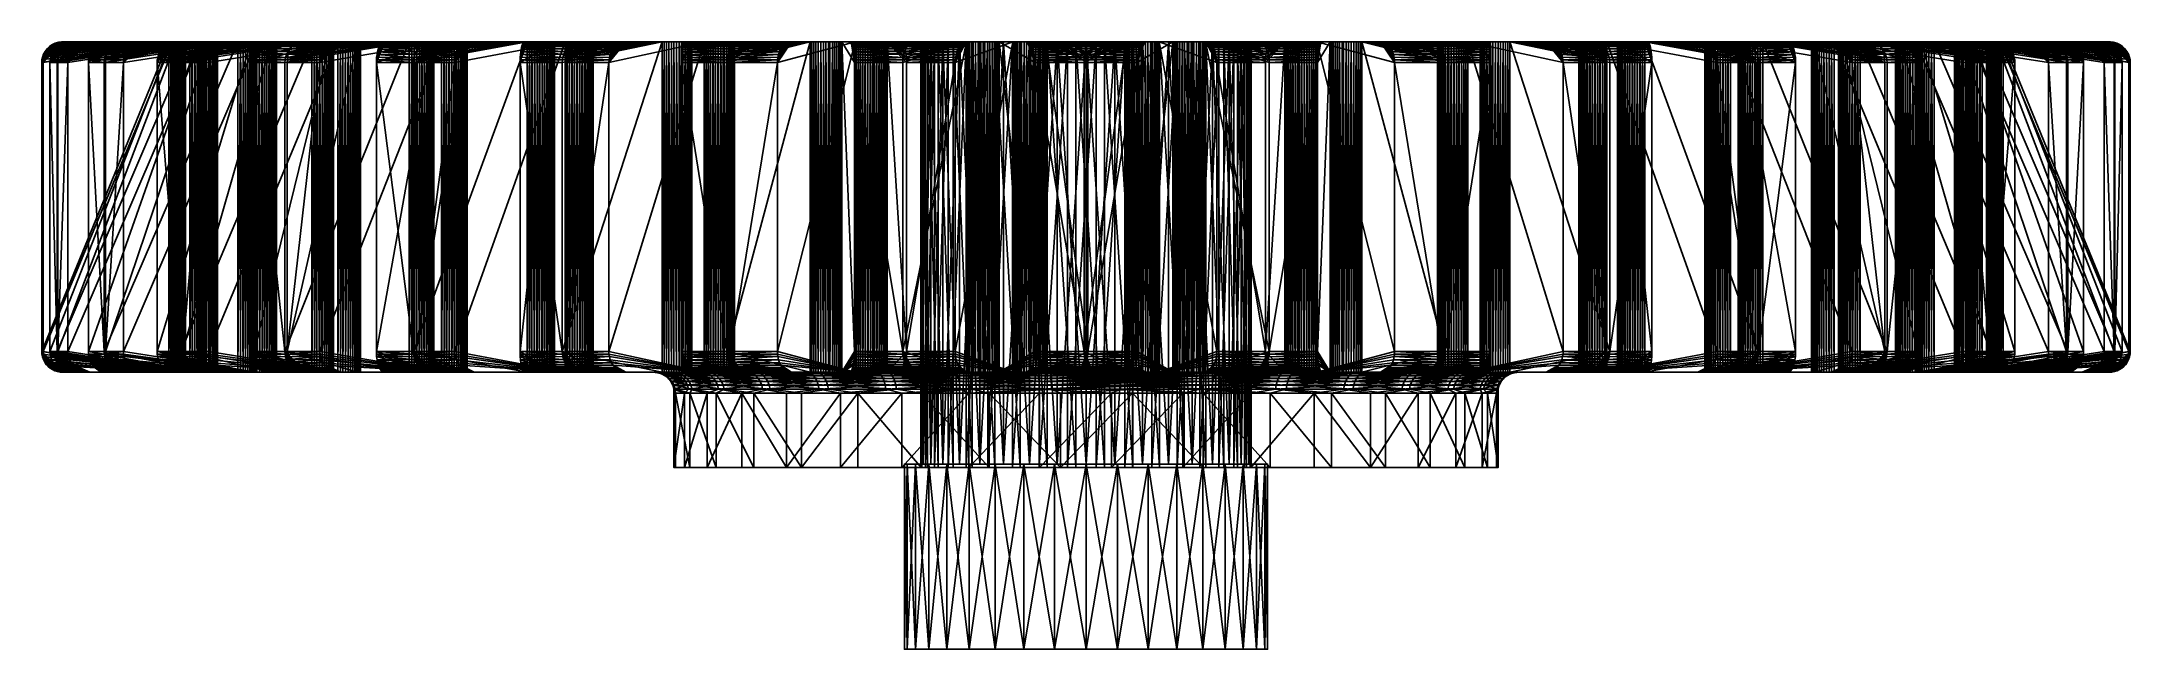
# Model space of a CAD drawing. Extents: x -2.01 to 2.01, y 0.46 to 1.62.
import ezdxf

# ---------------------------------------------------------------- set-up
doc = ezdxf.new("R2010")
doc.units = 0
doc.layers.add('gear_1_5in', color=253, linetype='CONTINUOUS')
doc.layers.add('motor_mount_gear_bar', color=254, linetype='CONTINUOUS')

msp = doc.modelspace()

# ---------------------------------------------------------------- meshes
at = {"layer": 'gear_1_5in', "color": 253}
mesh = msp.add_polyface(dxfattribs=at)
corners = [(-1.916964, 1.584198, 0.593037), (-1.886812, 1.029462, 0.682922), (-1.916964, 1.029462, 0.593037), (-1.885232, 1.018714, 0.682983), (-1.883292, 1.013606, 0.683056), (-1.915887, 1.01937, 0.592156), (-1.886414, 1.024027, 0.682938), (-1.91669, 1.024341, 0.592813), (-1.914142, 1.013348, 0.59073), (-1.990821, 1.584198, 0.25115), (-1.976736, 1.029462, 0.344905), (-1.990821, 1.029462, 0.25115), (-1.97519, 1.018714, 0.34524), (-1.973292, 1.013606, 0.345649), (-1.989607, 1.01937, 0.250469), (-1.976346, 1.024027, 0.34499), (-1.990512, 1.024341, 0.250977), (-1.987641, 1.013348, 0.249369), (-2.004187, 1.584198, -0.098368), (-2.006597, 1.029462, -0.003591), (-2.004187, 1.029462, -0.098368), (-2.005132, 1.018714, -0.002993), (-2.003334, 1.013606, -0.002261), (-2.002874, 1.01937, -0.098828), (-2.006227, 1.024027, -0.00344), (-2.003854, 1.024341, -0.098485), (-2.000747, 1.013348, -0.09957), (-1.956658, 1.584198, -0.444897), (-1.975489, 1.029462, -0.351978), (-1.956658, 1.029462, -0.444897), (-1.97415, 1.018714, -0.351135), (-1.972506, 1.013606, -0.350102), (-1.955284, 1.01937, -0.445122), (-1.975151, 1.024027, -0.351766), (-1.956309, 1.024341, -0.444954), (-1.953061, 1.013348, -0.445483), (-1.849676, 1.584198, -0.777908), (-1.884356, 1.029462, -0.689671), (-1.849676, 1.029462, -0.777908), (-1.883184, 1.018714, -0.688608), (-1.881745, 1.013606, -0.687305), (-1.848285, 1.01937, -0.777891), (-1.884061, 1.024027, -0.689403), (-1.849323, 1.024341, -0.777904), (-1.846032, 1.013348, -0.777861), (-1.879792, 1.008839, -0.685542), (-1.970277, 1.008839, -0.348704), (-1.756313, 0.98933, -0.166869), (-1.756313, 1.62433, -0.166869), (-2.000896, 1.008839, -0.001272), (-1.762523, 1.62433, 0.077416), (-1.762523, 0.98933, 0.077416), (-1.758607, 0.98933, 0.140647), (-1.970718, 1.008839, 0.3462), (-1.707467, 0.98933, 0.443889), (-1.880662, 1.008839, 0.683152)]
mesh.append_faces([[corners[k] for k in face] for face in [(0, 1, 2), (3, 4, 5), (6, 3, 5), (1, 6, 2), (2, 6, 7), (7, 6, 5), (5, 4, 8), (9, 10, 11), (12, 13, 14), (15, 12, 14), (10, 15, 11), (11, 15, 16), (16, 15, 14), (14, 13, 17), (18, 19, 20), (21, 22, 23), (24, 21, 23), (19, 24, 20), (20, 24, 25), (25, 24, 23), (23, 22, 26), (27, 28, 29), (30, 31, 32), (33, 30, 32), (28, 33, 29), (29, 33, 34), (34, 33, 32), (32, 31, 35), (36, 37, 38), (39, 40, 41), (42, 39, 41), (37, 42, 38), (38, 42, 43), (43, 42, 41), (41, 40, 44), (42, 37, 39), (39, 37, 40), (40, 37, 45), (33, 28, 30), (30, 28, 31), (31, 28, 46), (20, 47, 48), (24, 19, 21), (21, 19, 22), (22, 19, 49), (19, 50, 51), (16, 52, 11), (15, 10, 12), (12, 10, 13), (13, 10, 53), (7, 54, 2), (6, 1, 3), (3, 1, 4), (4, 1, 55)]], dxfattribs={"color": 253})
mesh = msp.add_polyface(dxfattribs=at)
corners = [(-1.739559, 1.584198, 1.000189), (-1.739559, 1.029462, 1.000189), (-1.784861, 1.584198, 0.916905), (-1.886812, 1.584198, 0.682922), (-1.886812, 1.029462, 0.682922), (-1.916964, 1.584198, 0.593037), (-1.976736, 1.584198, 0.344905), (-1.976736, 1.029462, 0.344905), (-1.990821, 1.584198, 0.25115), (-2.006597, 1.584198, -0.003591), (-2.006597, 1.029462, -0.003591), (-2.004187, 1.584198, -0.098368), (-1.975489, 1.584198, -0.351978), (-1.975489, 1.029462, -0.351978), (-1.956658, 1.584198, -0.444897), (-1.884356, 1.584198, -0.689671), (-1.884356, 1.029462, -0.689671), (-1.849676, 1.584198, -0.777908), (-1.735968, 1.584198, -1.006408), (-1.735968, 1.029462, -1.006408), (-1.686493, 1.584198, -1.087283), (-1.565098, 1.62433, -0.814217), (-1.849676, 1.029462, -0.777908), (-1.593322, 1.62433, -0.7575), (-1.682708, 1.62433, -0.530071), (-1.956658, 1.029462, -0.444897), (-1.700654, 1.62433, -0.469314), (-1.67107, 0.98933, -0.492085), (-1.67107, 1.62433, -0.492085), (-1.672848, 1.62433, -0.48743), (-1.682162, 1.62433, -0.475892), (-1.686338, 1.62433, -0.473172), (-1.686338, 0.98933, -0.473172), (-1.690887, 1.62433, -0.471139), (-1.690887, 0.98933, -0.471139), (-1.700654, 0.98933, -0.469314), (-1.695699, 1.62433, -0.469842), (-1.695699, 0.98933, -0.469842), (-1.678464, 1.62433, -0.479233), (-1.682162, 0.98933, -0.475892), (-1.675333, 1.62433, -0.48311), (-1.678464, 0.98933, -0.479233), (-1.675333, 0.98933, -0.48311), (-1.682708, 0.98933, -0.530071), (-1.678835, 1.62433, -0.526935), (-1.672785, 1.62433, -0.519053), (-1.670758, 1.62433, -0.514501), (-1.670758, 0.98933, -0.514501), (-1.6755, 1.62433, -0.523232), (-1.672785, 0.98933, -0.519053), (-1.6755, 0.98933, -0.523232), (-1.74919, 1.62433, -0.229819), (-2.004187, 1.029462, -0.098368), (-1.756313, 1.62433, -0.166869), (-1.731132, 0.98933, -0.194431), (-1.731132, 1.62433, -0.194431), (-1.732075, 1.62433, -0.189538), (-1.739244, 1.62433, -0.176558), (-1.742884, 1.62433, -0.173154), (-1.742884, 0.98933, -0.173154), (-1.747011, 1.62433, -0.170362), (-1.747011, 0.98933, -0.170362), (-1.756313, 0.98933, -0.166869), (-1.751525, 1.62433, -0.168249), (-1.751525, 0.98933, -0.168249), (-1.736182, 1.62433, -0.18049), (-1.739244, 0.98933, -0.176558), (-1.733772, 1.62433, -0.184852), (-1.736182, 0.98933, -0.18049), (-1.733772, 0.98933, -0.184852), (-1.730805, 0.98933, -0.197327), (-1.730805, 1.62433, -0.197327), (-1.74919, 0.98933, -0.229819), (-1.744831, 1.62433, -0.227404), (-1.740903, 1.62433, -0.224336), (-1.740903, 0.98933, -0.224336), (-1.737504, 1.62433, -0.220692), (-1.737504, 0.98933, -0.220692), (-1.734717, 1.62433, -0.21656), (-1.732611, 1.62433, -0.212044), (-1.732611, 0.98933, -0.212044), (-1.731238, 1.62433, -0.207253), (-1.731238, 0.98933, -0.207253), (-1.73063, 1.62433, -0.202307), (-1.73063, 0.98933, -0.202307), (-1.734717, 0.98933, -0.21656), (-1.762523, 1.62433, 0.077416), (-1.990821, 1.029462, 0.25115), (-1.758607, 1.62433, 0.140647), (-1.738595, 0.98933, 0.109131), (-1.738595, 1.62433, 0.109131), (-1.738674, 1.62433, 0.114114), (-1.74348, 1.62433, 0.128141), (-1.746473, 1.62433, 0.132125), (-1.746473, 0.98933, 0.132125), (-1.750053, 1.62433, 0.135592), (-1.750053, 0.98933, 0.135592), (-1.758607, 0.98933, 0.140647), (-1.754131, 1.62433, 0.138456), (-1.754131, 0.98933, 0.138456), (-1.741147, 1.62433, 0.123737), (-1.74348, 0.98933, 0.128141), (-1.739532, 1.62433, 0.119023), (-1.741147, 0.98933, 0.123737), (-1.916964, 1.029462, 0.593037), (-1.707467, 0.98933, 0.443889), (-1.707467, 1.62433, 0.443889), (-1.629752, 1.62433, 0.675566), (-1.629752, 0.98933, 0.675566)]
mesh.append_faces([[corners[k] for k in face] for face in [(0, 1, 2), (3, 4, 5), (6, 7, 8), (9, 10, 11), (12, 13, 14), (15, 16, 17), (18, 19, 20), (21, 19, 18), (17, 22, 23), (24, 16, 15), (14, 25, 26), (27, 28, 29), (30, 31, 32), (31, 33, 34), (35, 36, 26), (33, 36, 37), (38, 30, 39), (40, 38, 41), (29, 40, 42), (43, 24, 44), (45, 46, 47), (48, 45, 49), (44, 48, 50), (51, 13, 12), (11, 52, 53), (54, 55, 56), (57, 58, 59), (58, 60, 61), (62, 63, 53), (60, 63, 64), (65, 57, 66), (67, 65, 68), (56, 67, 69), (55, 70, 71), (72, 51, 73), (73, 74, 75), (74, 76, 77), (78, 79, 80), (79, 81, 82), (70, 83, 71), (81, 83, 84), (76, 78, 85), (86, 10, 9), (8, 87, 88), (89, 90, 91), (92, 93, 94), (93, 95, 96), (97, 98, 88), (95, 98, 99), (100, 92, 101), (102, 100, 103), (104, 105, 106), (4, 107, 108)]], dxfattribs={"color": 253})
mesh = msp.add_polyface(dxfattribs=at)
corners = [(-1.73818, 1.59429, 1), (-1.739209, 1.589319, 1.000141), (-1.784601, 1.589633, 0.916602), (-1.739559, 1.584198, 1.000189), (-1.784861, 1.584198, 0.916905), (-1.885421, 1.59429, 0.682976), (-1.886459, 1.589319, 0.682936), (-1.916655, 1.589633, 0.592784), (-1.886812, 1.584198, 0.682922), (-1.916964, 1.584198, 0.593037), (-1.97639, 1.589319, 0.34498), (-1.976736, 1.584198, 0.344905), (-1.990473, 1.589633, 0.250955), (-1.990821, 1.584198, 0.25115), (-2.006269, 1.589319, -0.003457), (-2.006597, 1.584198, -0.003591), (-2.003811, 1.589633, -0.0985), (-2.004187, 1.584198, -0.098368), (-1.975189, 1.589319, -0.35179), (-1.975489, 1.584198, -0.351978), (-1.956264, 1.589633, -0.444961), (-1.956658, 1.584198, -0.444897), (-1.884094, 1.589319, -0.689433), (-1.884356, 1.584198, -0.689671), (-1.849278, 1.589633, -0.777903), (-1.849676, 1.584198, -0.777908), (-1.735752, 1.589319, -1.006129), (-1.735968, 1.584198, -1.006408), (-1.686101, 1.589633, -1.087209), (-1.686493, 1.584198, -1.087283), (-1.684939, 1.594946, -1.086989), (-1.848095, 1.594946, -0.777888), (-1.955097, 1.594946, -0.445152), (-2.002695, 1.594946, -0.09889), (-1.989441, 1.594946, 0.250376), (-1.738674, 1.62433, 0.114114), (-1.739532, 1.62433, 0.119023), (-1.739532, 0.98933, 0.119023), (-1.738595, 1.62433, 0.109131), (-1.738775, 0.98933, 0.106222), (-1.738775, 1.62433, 0.106222), (-1.762523, 0.98933, 0.077416), (-1.762523, 1.62433, 0.077416), (-1.757811, 1.62433, 0.079038), (-1.745968, 1.62433, 0.08796), (-1.74311, 1.62433, 0.092042), (-1.74311, 0.98933, 0.092042), (-1.740925, 1.62433, 0.096522), (-1.740925, 0.98933, 0.096522), (-1.739468, 1.62433, 0.101287), (-1.739468, 0.98933, 0.101287), (-1.74943, 1.62433, 0.084376), (-1.745968, 0.98933, 0.08796), (-1.753411, 1.62433, 0.081377), (-1.74943, 0.98933, 0.084376), (-1.753411, 0.98933, 0.081377), (-1.722303, 1.62433, 0.382299), (-1.976736, 1.029462, 0.344905), (-1.91574, 1.594946, 0.592035), (-1.916964, 1.029462, 0.593037), (-1.707467, 1.62433, 0.443889), (-1.693231, 0.98933, 0.409377), (-1.693231, 1.62433, 0.409377), (-1.692444, 1.62433, 0.414297), (-1.694741, 1.62433, 0.428946), (-1.696997, 1.62433, 0.43339), (-1.696997, 0.98933, 0.43339), (-1.699921, 1.62433, 0.437426), (-1.699921, 0.98933, 0.437426), (-1.707467, 0.98933, 0.443889), (-1.703439, 1.62433, 0.440954), (-1.703439, 0.98933, 0.440954), (-1.693208, 1.62433, 0.424204), (-1.694741, 0.98933, 0.428946), (-1.692436, 1.62433, 0.419281), (-1.693208, 0.98933, 0.424204), (-1.692436, 0.98933, 0.419281), (-1.693914, 0.98933, 0.406544), (-1.693914, 1.62433, 0.406544), (-1.722303, 0.98933, 0.382299), (-1.717381, 1.62433, 0.383078), (-1.704169, 1.62433, 0.389808), (-1.700645, 1.62433, 0.393332), (-1.700645, 0.98933, 0.393332), (-1.697716, 1.62433, 0.397364), (-1.697716, 0.98933, 0.397364), (-1.695454, 1.62433, 0.401804), (-1.695454, 0.98933, 0.401804), (-1.708201, 1.62433, 0.386879), (-1.704169, 0.98933, 0.389808), (-1.712641, 1.62433, 0.384617), (-1.708201, 0.98933, 0.386879), (-1.712641, 0.98933, 0.384617), (-1.629752, 1.62433, 0.675566), (-1.886812, 1.029462, 0.682922), (-1.783829, 1.594946, 0.915706), (-1.784861, 1.029462, 0.916905), (-1.604446, 1.62433, 0.733644)]
mesh.append_faces([[corners[k] for k in face] for face in [(0, 1, 2), (1, 3, 2), (2, 3, 4), (5, 6, 7), (6, 8, 7), (7, 8, 9), (10, 11, 12), (12, 11, 13), (14, 15, 16), (16, 15, 17), (18, 19, 20), (20, 19, 21), (22, 23, 24), (24, 23, 25), (26, 27, 28), (28, 27, 29), (28, 29, 30), (24, 25, 31), (20, 21, 32), (16, 17, 33), (12, 13, 34), (35, 36, 37), (38, 39, 40), (41, 42, 43), (44, 45, 46), (45, 47, 48), (39, 49, 40), (47, 49, 50), (51, 44, 52), (53, 51, 54), (43, 53, 55), (56, 57, 11), (7, 9, 58), (9, 59, 60), (61, 62, 63), (64, 65, 66), (65, 67, 68), (69, 70, 60), (67, 70, 71), (72, 64, 73), (74, 72, 75), (63, 74, 76), (62, 77, 78), (79, 56, 80), (81, 82, 83), (82, 84, 85), (77, 86, 78), (84, 86, 87), (88, 81, 89), (90, 88, 91), (80, 90, 92), (93, 94, 8), (2, 4, 95), (4, 96, 97)]], dxfattribs={"color": 253})
mesh = msp.add_polyface(dxfattribs=at)
corners = [(-1.909656, 1.609198, 0.587082), (-1.879953, 1.605882, 0.683177), (-1.912196, 1.604821, 0.589145), (-1.88317, 1.600312, 0.683061), (-1.914236, 1.600054, 0.590807), (-1.885421, 1.59429, 0.682976), (-1.91574, 1.594946, 0.592035), (-1.916655, 1.589633, 0.592784), (-1.970024, 1.605882, 0.346348), (-1.973173, 1.600312, 0.345674), (-1.985449, 1.604821, 0.248145), (-1.975375, 1.59429, 0.3452), (-1.987747, 1.600054, 0.249428), (-1.97639, 1.589319, 0.34498), (-1.990473, 1.589633, 0.250955), (-1.98259, 1.609198, 0.246555), (-1.989441, 1.594946, 0.250376), (-2.000238, 1.605882, -0.001005), (-2.003222, 1.600312, -0.002215), (-1.998376, 1.604821, -0.100394), (-2.005308, 1.59429, -0.003065), (-2.000862, 1.600054, -0.09953), (-2.006269, 1.589319, -0.003457), (-2.003811, 1.589633, -0.0985), (-1.995284, 1.609198, -0.101464), (-2.002695, 1.594946, -0.09889), (-1.969675, 1.605882, -0.348328), (-1.972403, 1.600312, -0.350037), (-1.950583, 1.604821, -0.445883), (-1.974311, 1.59429, -0.351236), (-1.953181, 1.600054, -0.445464), (-1.975189, 1.589319, -0.35179), (-1.956264, 1.589633, -0.444961), (-1.947352, 1.609198, -0.4464), (-1.955097, 1.594946, -0.445152), (-1.956658, 1.584198, -0.444897), (-1.943585, 1.613088, -0.446995), (-1.93935, 1.616454, -0.447655), (-1.934723, 1.619259, -0.448365), (-1.74919, 1.62433, -0.229819), (-1.975489, 1.584198, -0.351978), (-2.004187, 1.584198, -0.098368), (-1.991678, 1.613088, -0.102704), (-1.987622, 1.616454, -0.104089), (-1.983188, 1.619259, -0.105592), (-1.762523, 1.62433, 0.077416), (-2.006597, 1.584198, -0.003591), (-1.990821, 1.584198, 0.25115), (-1.979254, 1.613088, 0.244707), (-1.9755, 1.616454, 0.242639), (-1.971394, 1.619259, 0.240389), (-1.916964, 1.584198, 0.593037), (-1.906692, 1.613088, 0.584683), (-1.903354, 1.616454, 0.581995), (-1.899701, 1.619259, 0.579066)]
mesh.append_faces([[corners[k] for k in face] for face in [(0, 1, 2), (2, 3, 4), (4, 5, 6), (6, 5, 7), (8, 9, 10), (9, 11, 12), (11, 13, 14), (15, 8, 10), (10, 9, 12), (12, 11, 16), (16, 11, 14), (17, 18, 19), (18, 20, 21), (20, 22, 23), (24, 17, 19), (19, 18, 21), (21, 20, 25), (25, 20, 23), (26, 27, 28), (27, 29, 30), (29, 31, 32), (33, 26, 28), (28, 27, 30), (30, 29, 34), (34, 29, 32), (34, 35, 30), (30, 35, 28), (28, 35, 33), (33, 35, 36), (36, 35, 37), (37, 35, 38), (31, 39, 40), (25, 41, 21), (21, 41, 19), (19, 41, 24), (24, 41, 42), (42, 41, 43), (43, 41, 44), (18, 45, 20), (20, 45, 22), (22, 45, 46), (16, 47, 12), (12, 47, 10), (10, 47, 15), (15, 47, 48), (48, 47, 49), (49, 47, 50), (6, 51, 4), (4, 51, 2), (2, 51, 0), (0, 51, 52), (52, 51, 53), (53, 51, 54)]], dxfattribs={"color": 253})
mesh = msp.add_polyface(dxfattribs=at)
corners = [(-1.956092, 1.618665, 0.349261), (-1.961351, 1.61515, 0.348174), (-1.9755, 1.616454, 0.242639), (-1.949706, 1.621619, 0.35056), (-1.967022, 1.621462, 0.238007), (-1.942193, 1.623647, 0.352059), (-1.962426, 1.623054, 0.23552), (-1.93442, 1.62433, 0.353577), (-1.952921, 1.62433, 0.230427), (-1.95771, 1.62401, 0.232985), (-1.966052, 1.610852, 0.347189), (-1.979254, 1.613088, 0.244707), (-1.970024, 1.605882, 0.346348), (-1.98259, 1.609198, 0.246555), (-1.971394, 1.619259, 0.240389), (-1.987023, 1.618665, 0.004283), (-1.992013, 1.61515, 0.0023), (-1.987622, 1.616454, -0.104089), (-1.980959, 1.621619, 0.006671), (-1.978468, 1.621462, -0.107178), (-1.973821, 1.623647, 0.009453), (-1.97351, 1.623054, -0.10883), (-1.96643, 1.62433, 0.012297), (-1.963265, 1.62433, -0.112195), (-1.968426, 1.62401, -0.110508), (-1.996472, 1.610852, 0.000514), (-1.991678, 1.613088, -0.102704), (-2.000238, 1.605882, -0.001005), (-1.995284, 1.609198, -0.101464), (-1.983188, 1.619259, -0.105592), (-1.95758, 1.618665, -0.340825), (-1.962149, 1.61515, -0.343645), (-1.93935, 1.616454, -0.447655), (-1.952023, 1.621619, -0.33742), (-1.929799, 1.621462, -0.449107), (-1.945476, 1.623647, -0.333441), (-1.924629, 1.623054, -0.449873), (-1.93869, 1.62433, -0.329356), (-1.913956, 1.62433, -0.451407), (-1.919332, 1.62401, -0.450642), (-1.96623, 1.610852, -0.346178), (-1.943585, 1.613088, -0.446995), (-1.969675, 1.605882, -0.348328), (-1.947352, 1.609198, -0.4464), (-1.934723, 1.619259, -0.448365), (-1.956658, 1.584198, -0.444897), (-2.004187, 1.584198, -0.098368), (-1.762523, 1.62433, 0.077416), (-2.003222, 1.600312, -0.002215), (-1.990821, 1.584198, 0.25115)]
mesh.append_faces([[corners[k] for k in face] for face in [(0, 1, 2), (3, 0, 4), (5, 3, 6), (7, 5, 8), (8, 5, 9), (1, 10, 11), (9, 5, 6), (10, 12, 13), (6, 3, 4), (4, 0, 14), (14, 0, 2), (2, 1, 11), (11, 10, 13), (15, 16, 17), (18, 15, 19), (20, 18, 21), (22, 20, 23), (23, 20, 24), (16, 25, 26), (24, 20, 21), (25, 27, 28), (21, 18, 19), (19, 15, 29), (29, 15, 17), (17, 16, 26), (26, 25, 28), (30, 31, 32), (33, 30, 34), (35, 33, 36), (37, 35, 38), (38, 35, 39), (31, 40, 41), (39, 35, 36), (40, 42, 43), (36, 33, 34), (34, 30, 44), (44, 30, 32), (32, 31, 41), (41, 40, 43), (44, 45, 34), (34, 45, 36), (36, 45, 39), (39, 45, 38), (29, 46, 19), (19, 46, 21), (21, 46, 24), (24, 46, 23), (25, 47, 27), (27, 47, 48), (14, 49, 4), (4, 49, 6), (6, 49, 9), (9, 49, 8)]], dxfattribs={"color": 253})
mesh = msp.add_polyface(dxfattribs=at)
corners = [(-1.865726, 1.618665, 0.683627), (-1.871093, 1.61515, 0.68347), (-1.903354, 1.616454, 0.581995), (-1.859211, 1.621619, 0.683797), (-1.895809, 1.621462, 0.575961), (-1.851552, 1.623647, 0.683969), (-1.891714, 1.623054, 0.572713), (-1.843633, 1.62433, 0.684114), (-1.883238, 1.62433, 0.566048), (-1.887511, 1.62401, 0.569398), (-1.875894, 1.610852, 0.683316), (-1.906692, 1.613088, 0.584683), (-1.879953, 1.605882, 0.683177), (-1.909656, 1.609198, 0.587082), (-1.899701, 1.619259, 0.579066), (-1.863775, 1.621619, -0.671259), (-1.868656, 1.618665, -0.675577), (-1.822495, 1.621462, -0.777391), (-1.858018, 1.623647, -0.666204), (-1.81727, 1.623054, -0.777247), (-1.852045, 1.62433, -0.661003), (-1.806493, 1.62433, -0.776904), (-1.872666, 1.61515, -0.679148), (-1.832153, 1.616454, -0.777619), (-1.876245, 1.610852, -0.682351), (-1.836438, 1.613088, -0.777704), (-1.879265, 1.605882, -0.685066), (-1.840251, 1.609198, -0.777772), (-1.827472, 1.619259, -0.777514), (-1.913956, 1.62433, -0.451407), (-1.700654, 1.62433, -0.469314), (-1.93869, 1.62433, -0.329356), (-1.963265, 1.62433, -0.112195), (-1.756313, 1.62433, -0.166869), (-1.96643, 1.62433, 0.012297), (-1.952921, 1.62433, 0.230427), (-1.758607, 1.62433, 0.140647), (-1.93442, 1.62433, 0.353577), (-1.956658, 1.584198, -0.444897), (-1.74919, 1.62433, -0.229819), (-1.945476, 1.623647, -0.333441), (-1.952023, 1.621619, -0.33742), (-1.95758, 1.618665, -0.340825), (-1.962149, 1.61515, -0.343645), (-1.96623, 1.610852, -0.346178), (-1.969675, 1.605882, -0.348328), (-1.972403, 1.600312, -0.350037), (-2.004187, 1.584198, -0.098368), (-1.762523, 1.62433, 0.077416), (-1.973821, 1.623647, 0.009453), (-1.980959, 1.621619, 0.006671), (-1.987023, 1.618665, 0.004283), (-1.992013, 1.61515, 0.0023), (-1.996472, 1.610852, 0.000514), (-1.990821, 1.584198, 0.25115), (-1.722303, 1.62433, 0.382299), (-1.942193, 1.623647, 0.352059), (-1.949706, 1.621619, 0.35056), (-1.956092, 1.618665, 0.349261), (-1.961351, 1.61515, 0.348174), (-1.966052, 1.610852, 0.347189), (-1.970024, 1.605882, 0.346348), (-1.973173, 1.600312, 0.345674), (-1.916964, 1.584198, 0.593037), (-1.707467, 1.62433, 0.443889)]
mesh.append_faces([[corners[k] for k in face] for face in [(0, 1, 2), (3, 0, 4), (5, 3, 6), (7, 5, 8), (8, 5, 9), (1, 10, 11), (9, 5, 6), (10, 12, 13), (6, 3, 4), (4, 0, 14), (14, 0, 2), (2, 1, 11), (11, 10, 13), (15, 16, 17), (18, 15, 19), (20, 18, 21), (16, 22, 23), (22, 24, 25), (24, 26, 27), (19, 15, 17), (17, 16, 28), (28, 16, 23), (23, 22, 25), (25, 24, 27), (29, 30, 31), (32, 33, 34), (35, 36, 37), (29, 38, 30), (31, 39, 40), (40, 39, 41), (41, 39, 42), (42, 39, 43), (43, 39, 44), (44, 39, 45), (45, 39, 46), (32, 47, 33), (34, 48, 49), (49, 48, 50), (50, 48, 51), (51, 48, 52), (52, 48, 53), (35, 54, 36), (37, 55, 56), (56, 55, 57), (57, 55, 58), (58, 55, 59), (59, 55, 60), (60, 55, 61), (61, 55, 62), (14, 63, 4), (4, 63, 6), (6, 63, 9), (9, 63, 8), (8, 63, 64)]], dxfattribs={"color": 253})
mesh = msp.add_polyface(dxfattribs=at)
corners = [(-1.784861, 1.584198, 0.916905), (-1.739559, 1.029462, 1.000189), (-1.784861, 1.029462, 0.916905), (-1.686493, 1.584198, -1.087283), (-1.735968, 1.029462, -1.006408), (-1.686493, 1.029462, -1.087283), (-1.849676, 1.029462, -0.777908), (-1.593322, 0.98933, -0.7575), (-1.593322, 1.62433, -0.7575), (-1.884356, 1.029462, -0.689671), (-1.682708, 1.62433, -0.530071), (-1.682708, 0.98933, -0.530071), (-1.956658, 1.029462, -0.444897), (-1.700654, 0.98933, -0.469314), (-1.700654, 1.62433, -0.469314), (-1.975489, 1.029462, -0.351978), (-1.74919, 1.62433, -0.229819), (-1.74919, 0.98933, -0.229819), (-1.739244, 1.62433, -0.176558), (-1.742884, 0.98933, -0.173154), (-1.739244, 0.98933, -0.176558), (-1.733772, 1.62433, -0.184852), (-1.736182, 0.98933, -0.18049), (-1.733772, 0.98933, -0.184852), (-1.731132, 0.98933, -0.194431), (-1.732075, 1.62433, -0.189538), (-1.732075, 0.98933, -0.189538), (-1.730805, 0.98933, -0.197327), (-1.731132, 1.62433, -0.194431), (-1.744831, 1.62433, -0.227404), (-1.744831, 0.98933, -0.227404), (-1.73063, 1.62433, -0.202307), (-1.73063, 0.98933, -0.202307), (-1.731238, 1.62433, -0.207253), (-1.731238, 0.98933, -0.207253), (-1.732611, 1.62433, -0.212044), (-1.732611, 0.98933, -0.212044), (-1.734717, 1.62433, -0.21656), (-1.734717, 0.98933, -0.21656), (-1.737504, 1.62433, -0.220692), (-1.737504, 0.98933, -0.220692), (-1.740903, 1.62433, -0.224336), (-1.740903, 0.98933, -0.224336), (-1.990821, 1.029462, 0.25115), (-1.758607, 0.98933, 0.140647), (-1.758607, 1.62433, 0.140647), (-1.738674, 1.62433, 0.114114), (-1.739532, 0.98933, 0.119023), (-1.738674, 0.98933, 0.114114), (-1.741147, 1.62433, 0.123737), (-1.74348, 0.98933, 0.128141), (-1.741147, 0.98933, 0.123737), (-1.746473, 1.62433, 0.132125), (-1.750053, 0.98933, 0.135592), (-1.746473, 0.98933, 0.132125), (-1.754131, 1.62433, 0.138456), (-1.754131, 0.98933, 0.138456), (-1.750053, 1.62433, 0.135592), (-1.74348, 1.62433, 0.128141), (-1.739532, 1.62433, 0.119023), (-1.738595, 0.98933, 0.109131), (-1.738775, 0.98933, 0.106222), (-1.738595, 1.62433, 0.109131), (-1.757811, 1.62433, 0.079038), (-1.753411, 0.98933, 0.081377), (-1.757811, 0.98933, 0.079038), (-1.74943, 1.62433, 0.084376), (-1.745968, 0.98933, 0.08796), (-1.74943, 0.98933, 0.084376), (-1.74311, 1.62433, 0.092042), (-1.740925, 0.98933, 0.096522), (-1.74311, 0.98933, 0.092042), (-1.739468, 1.62433, 0.101287), (-1.739468, 0.98933, 0.101287), (-1.740925, 1.62433, 0.096522), (-1.745968, 1.62433, 0.08796), (-1.753411, 1.62433, 0.081377), (-1.762523, 0.98933, 0.077416), (-1.976736, 1.029462, 0.344905), (-1.722303, 1.62433, 0.382299), (-1.722303, 0.98933, 0.382299), (-1.692444, 1.62433, 0.414297), (-1.692436, 0.98933, 0.419281), (-1.692444, 0.98933, 0.414297), (-1.693208, 1.62433, 0.424204), (-1.694741, 0.98933, 0.428946), (-1.693208, 0.98933, 0.424204), (-1.696997, 1.62433, 0.43339), (-1.699921, 0.98933, 0.437426), (-1.696997, 0.98933, 0.43339), (-1.703439, 1.62433, 0.440954), (-1.707467, 0.98933, 0.443889), (-1.703439, 0.98933, 0.440954), (-1.699921, 1.62433, 0.437426), (-1.694741, 1.62433, 0.428946), (-1.692436, 1.62433, 0.419281), (-1.693231, 0.98933, 0.409377), (-1.693914, 0.98933, 0.406544), (-1.693231, 1.62433, 0.409377), (-1.717381, 1.62433, 0.383078), (-1.712641, 0.98933, 0.384617), (-1.717381, 0.98933, 0.383078), (-1.708201, 1.62433, 0.386879), (-1.704169, 0.98933, 0.389808), (-1.708201, 0.98933, 0.386879), (-1.700645, 1.62433, 0.393332), (-1.697716, 0.98933, 0.397364), (-1.700645, 0.98933, 0.393332), (-1.695454, 1.62433, 0.401804), (-1.695454, 0.98933, 0.401804), (-1.697716, 1.62433, 0.397364), (-1.704169, 1.62433, 0.389808), (-1.712641, 1.62433, 0.384617)]
mesh.append_faces([[corners[k] for k in face] for face in [(0, 1, 2), (3, 4, 5), (6, 7, 8), (9, 10, 11), (12, 13, 14), (15, 16, 17), (18, 19, 20), (21, 22, 23), (24, 25, 26), (27, 28, 24), (17, 29, 30), (31, 27, 32), (33, 32, 34), (35, 34, 36), (37, 36, 38), (39, 38, 40), (41, 40, 42), (29, 42, 30), (43, 44, 45), (46, 47, 48), (49, 50, 51), (52, 53, 54), (55, 44, 56), (57, 56, 53), (58, 54, 50), (59, 51, 47), (60, 46, 48), (61, 62, 60), (63, 64, 65), (66, 67, 68), (69, 70, 71), (72, 61, 73), (74, 73, 70), (75, 71, 67), (76, 68, 64), (77, 63, 65), (78, 79, 80), (81, 82, 83), (84, 85, 86), (87, 88, 89), (90, 91, 92), (93, 92, 88), (94, 89, 85), (95, 86, 82), (96, 81, 83), (97, 98, 96), (99, 100, 101), (102, 103, 104), (105, 106, 107), (108, 97, 109), (110, 109, 106), (111, 107, 103), (112, 104, 100), (80, 99, 101)]], dxfattribs={"color": 253})
mesh = msp.add_polyface(dxfattribs=at)
corners = [(-1.732759, 1.605882, 0.999248), (-1.735948, 1.600312, 0.999692), (-1.780842, 1.604821, 0.912244), (-1.73818, 1.59429, 1), (-1.782562, 1.600054, 0.914235), (-1.778699, 1.609198, 0.909772), (-1.783829, 1.594946, 0.915706), (-1.784601, 1.589633, 0.916602), (-1.879953, 1.605882, 0.683177), (-1.88317, 1.600312, 0.683061), (-1.912196, 1.604821, 0.589145), (-1.885421, 1.59429, 0.682976), (-1.914236, 1.600054, 0.590807), (-1.879265, 1.605882, -0.685066), (-1.881655, 1.600312, -0.687224), (-1.843522, 1.604821, -0.777825), (-1.883325, 1.59429, -0.688736), (-1.846153, 1.600054, -0.777863), (-1.884094, 1.589319, -0.689433), (-1.849278, 1.589633, -0.777903), (-1.840251, 1.609198, -0.777772), (-1.848095, 1.594946, -0.777888), (-1.731754, 1.605882, -1.00099), (-1.733733, 1.600312, -1.003529), (-1.680447, 1.604821, -1.086132), (-1.735115, 1.59429, -1.005308), (-1.683032, 1.600054, -1.086626), (-1.735752, 1.589319, -1.006129), (-1.686101, 1.589633, -1.087209), (-1.677235, 1.609198, -1.085512), (-1.684939, 1.594946, -1.086989), (-1.686493, 1.584198, -1.087283), (-1.673491, 1.613088, -1.084783), (-1.669286, 1.616454, -1.083955), (-1.664695, 1.619259, -1.083039), (-1.565098, 1.62433, -0.814217), (-1.735968, 1.584198, -1.006408), (-1.849676, 1.584198, -0.777908), (-1.836438, 1.613088, -0.777704), (-1.832153, 1.616454, -0.777619), (-1.827472, 1.619259, -0.777514), (-1.682708, 1.62433, -0.530071), (-1.884356, 1.584198, -0.689671), (-1.972403, 1.600312, -0.350037), (-1.74919, 1.62433, -0.229819), (-1.974311, 1.59429, -0.351236), (-1.975189, 1.589319, -0.35179), (-1.973173, 1.600312, 0.345674), (-1.722303, 1.62433, 0.382299), (-1.975375, 1.59429, 0.3452), (-1.97639, 1.589319, 0.34498), (-1.976736, 1.584198, 0.344905), (-1.629752, 1.62433, 0.675566), (-1.886459, 1.589319, 0.682936), (-1.886812, 1.584198, 0.682922), (-1.784861, 1.584198, 0.916905), (-1.776196, 1.613088, 0.906894), (-1.773376, 1.616454, 0.903667), (-1.770287, 1.619259, 0.900148)]
mesh.append_faces([[corners[k] for k in face] for face in [(0, 1, 2), (1, 3, 4), (5, 0, 2), (2, 1, 4), (4, 3, 6), (6, 3, 7), (8, 9, 10), (9, 11, 12), (13, 14, 15), (14, 16, 17), (16, 18, 19), (20, 13, 15), (15, 14, 17), (17, 16, 21), (21, 16, 19), (22, 23, 24), (23, 25, 26), (25, 27, 28), (29, 22, 24), (24, 23, 26), (26, 25, 30), (30, 25, 28), (30, 31, 26), (26, 31, 24), (24, 31, 29), (29, 31, 32), (32, 31, 33), (33, 31, 34), (23, 35, 25), (25, 35, 27), (27, 35, 36), (21, 37, 17), (17, 37, 15), (15, 37, 20), (20, 37, 38), (38, 37, 39), (39, 37, 40), (14, 41, 16), (16, 41, 18), (18, 41, 42), (43, 44, 45), (45, 44, 46), (47, 48, 49), (49, 48, 50), (50, 48, 51), (9, 52, 11), (11, 52, 53), (53, 52, 54), (6, 55, 4), (4, 55, 2), (2, 55, 5), (5, 55, 56), (56, 55, 57), (57, 55, 58)]], dxfattribs={"color": 253})
mesh = msp.add_polyface(dxfattribs=at)
corners = [(-1.718671, 1.618665, 0.997221), (-1.723984, 1.61515, 0.997998), (-1.773376, 1.616454, 0.903667), (-1.756334, 1.62433, 0.884469), (-1.704653, 1.623647, 0.995097), (-1.759961, 1.62401, 0.888511), (-1.728738, 1.610852, 0.998681), (-1.776196, 1.613088, 0.906894), (-1.763524, 1.623054, 0.892505), (-1.732759, 1.605882, 0.999248), (-1.778699, 1.609198, 0.909772), (-1.712225, 1.621619, 0.996257), (-1.766993, 1.621462, 0.896415), (-1.770287, 1.619259, 0.900148), (-1.806493, 1.62433, -0.776904), (-1.858018, 1.623647, -0.666204), (-1.811919, 1.62401, -0.777084), (-1.81727, 1.623054, -0.777247), (-1.593322, 1.62433, -0.7575), (-1.852045, 1.62433, -0.661003), (-1.93869, 1.62433, -0.329356), (-1.700654, 1.62433, -0.469314), (-1.74919, 1.62433, -0.229819), (-1.736182, 1.62433, -0.18049), (-1.733772, 1.62433, -0.184852), (-1.74311, 1.62433, 0.092042), (-1.739244, 1.62433, -0.176558), (-1.745968, 1.62433, 0.08796), (-1.742884, 1.62433, -0.173154), (-1.74943, 1.62433, 0.084376), (-1.751525, 1.62433, -0.168249), (-1.762523, 1.62433, 0.077416), (-1.756313, 1.62433, -0.166869), (-1.747011, 1.62433, -0.170362), (-1.757811, 1.62433, 0.079038), (-1.753411, 1.62433, 0.081377), (-1.96643, 1.62433, 0.012297), (-1.740925, 1.62433, 0.096522), (-1.754131, 1.62433, 0.138456), (-1.722303, 1.62433, 0.382299), (-1.758607, 1.62433, 0.140647), (-1.750053, 1.62433, 0.135592), (-1.717381, 1.62433, 0.383078), (-1.93442, 1.62433, 0.353577), (-1.883238, 1.62433, 0.566048), (-1.707467, 1.62433, 0.443889), (-1.843633, 1.62433, 0.684114), (-1.827472, 1.619259, -0.777514), (-1.849676, 1.584198, -0.777908), (-1.822495, 1.621462, -0.777391), (-1.682708, 1.62433, -0.530071), (-1.863775, 1.621619, -0.671259), (-1.868656, 1.618665, -0.675577), (-1.872666, 1.61515, -0.679148), (-1.876245, 1.610852, -0.682351), (-1.879265, 1.605882, -0.685066), (-1.881655, 1.600312, -0.687224), (-1.629752, 1.62433, 0.675566), (-1.851552, 1.623647, 0.683969), (-1.859211, 1.621619, 0.683797), (-1.865726, 1.618665, 0.683627), (-1.871093, 1.61515, 0.68347), (-1.875894, 1.610852, 0.683316), (-1.879953, 1.605882, 0.683177), (-1.88317, 1.600312, 0.683061), (-1.784861, 1.584198, 0.916905)]
mesh.append_faces([[corners[k] for k in face] for face in [(0, 1, 2), (3, 4, 5), (1, 6, 7), (5, 4, 8), (6, 9, 10), (8, 11, 12), (12, 0, 13), (13, 0, 2), (2, 1, 7), (7, 6, 10), (14, 15, 16), (16, 15, 17), (14, 18, 19), (20, 21, 22), (23, 24, 25), (26, 23, 27), (28, 26, 29), (30, 31, 32), (30, 33, 34), (33, 28, 35), (36, 32, 31), (31, 30, 34), (34, 33, 35), (35, 28, 29), (29, 26, 27), (27, 23, 25), (25, 24, 37), (38, 39, 40), (38, 41, 42), (43, 40, 39), (44, 45, 46), (47, 48, 49), (49, 48, 17), (17, 48, 16), (16, 48, 14), (14, 48, 18), (19, 50, 15), (15, 50, 51), (51, 50, 52), (52, 50, 53), (53, 50, 54), (54, 50, 55), (55, 50, 56), (46, 57, 58), (58, 57, 59), (59, 57, 60), (60, 57, 61), (61, 57, 62), (62, 57, 63), (63, 57, 64), (13, 65, 12), (12, 65, 8), (8, 65, 5), (5, 65, 3)]], dxfattribs={"color": 253})
mesh = msp.add_polyface(dxfattribs=at)
corners = [(-1.712225, 1.621619, 0.996257), (-1.718671, 1.618665, 0.997221), (-1.766993, 1.621462, 0.896415), (-1.704653, 1.623647, 0.995097), (-1.763524, 1.623054, 0.892505), (-1.696829, 1.62433, 0.993865), (-1.756334, 1.62433, 0.884469), (-1.718897, 1.621619, -0.984702), (-1.722954, 1.618665, -0.989802), (-1.659814, 1.621462, -1.082053), (-1.714105, 1.623647, -0.978724), (-1.654695, 1.623054, -1.081004), (-1.709127, 1.62433, -0.972565), (-1.64414, 1.62433, -1.078796), (-1.726284, 1.61515, -0.994015), (-1.669286, 1.616454, -1.083955), (-1.729252, 1.610852, -0.997791), (-1.673491, 1.613088, -1.084783), (-1.649453, 1.62401, -1.079915), (-1.731754, 1.605882, -1.00099), (-1.677235, 1.609198, -1.085512), (-1.664695, 1.619259, -1.083039), (-1.852045, 1.62433, -0.661003), (-1.593322, 1.62433, -0.7575), (-1.682708, 1.62433, -0.530071), (-1.675333, 1.62433, -0.48311), (-1.672848, 1.62433, -0.48743), (-1.731238, 1.62433, -0.207253), (-1.678464, 1.62433, -0.479233), (-1.732611, 1.62433, -0.212044), (-1.682162, 1.62433, -0.475892), (-1.734717, 1.62433, -0.21656), (-1.686338, 1.62433, -0.473172), (-1.737504, 1.62433, -0.220692), (-1.695699, 1.62433, -0.469842), (-1.74919, 1.62433, -0.229819), (-1.700654, 1.62433, -0.469314), (-1.690887, 1.62433, -0.471139), (-1.744831, 1.62433, -0.227404), (-1.740903, 1.62433, -0.224336), (-1.700645, 1.62433, 0.393332), (-1.739532, 1.62433, 0.119023), (-1.697716, 1.62433, 0.397364), (-1.73063, 1.62433, -0.202307), (-1.733772, 1.62433, -0.184852), (-1.732075, 1.62433, -0.189538), (-1.740925, 1.62433, 0.096522), (-1.739468, 1.62433, 0.101287), (-1.738674, 1.62433, 0.114114), (-1.741147, 1.62433, 0.123737), (-1.74348, 1.62433, 0.128141), (-1.704169, 1.62433, 0.389808), (-1.746473, 1.62433, 0.132125), (-1.708201, 1.62433, 0.386879), (-1.750053, 1.62433, 0.135592), (-1.712641, 1.62433, 0.384617), (-1.722303, 1.62433, 0.382299), (-1.754131, 1.62433, 0.138456), (-1.717381, 1.62433, 0.383078), (-1.695454, 1.62433, 0.401804), (-1.703439, 1.62433, 0.440954), (-1.629752, 1.62433, 0.675566), (-1.707467, 1.62433, 0.443889), (-1.699921, 1.62433, 0.437426), (-1.62477, 1.62433, 0.675478), (-1.696997, 1.62433, 0.43339), (-1.619835, 1.62433, 0.676171), (-1.843633, 1.62433, 0.684114), (-1.604446, 1.62433, 0.733644), (-1.565098, 1.62433, -0.814217), (-1.733733, 1.600312, -1.003529), (-1.784861, 1.584198, 0.916905)]
mesh.append_faces([[corners[k] for k in face] for face in [(0, 1, 2), (3, 0, 4), (5, 3, 6), (7, 8, 9), (10, 7, 11), (12, 10, 13), (8, 14, 15), (14, 16, 17), (18, 10, 11), (16, 19, 20), (11, 7, 9), (9, 8, 21), (21, 8, 15), (15, 14, 17), (17, 16, 20), (22, 23, 24), (25, 26, 27), (28, 25, 29), (30, 28, 31), (32, 30, 33), (34, 35, 36), (34, 37, 38), (37, 32, 39), (35, 34, 38), (38, 37, 39), (40, 41, 42), (39, 32, 33), (33, 30, 31), (31, 28, 29), (29, 25, 27), (27, 26, 43), (44, 45, 46), (46, 45, 47), (41, 48, 42), (49, 41, 40), (50, 49, 51), (52, 50, 53), (54, 52, 55), (56, 57, 58), (58, 54, 55), (55, 52, 53), (53, 50, 51), (51, 49, 40), (42, 48, 59), (60, 61, 62), (60, 63, 64), (63, 65, 66), (67, 62, 61), (6, 68, 5), (8, 69, 14), (14, 69, 16), (16, 69, 19), (19, 69, 70), (6, 71, 68)]], dxfattribs={"color": 253})
mesh = msp.add_polyface(dxfattribs=at)
corners = [(-1.736069, 1.013606, 0.999709), (-1.733462, 1.008839, 0.999347), (-1.782483, 1.013348, 0.914143), (-1.737992, 1.018714, 0.999974), (-1.783953, 1.01937, 0.91585), (-1.739164, 1.024027, 1.000135), (-1.739559, 1.029462, 1.000189), (-1.784861, 1.029462, 0.916905), (-1.78463, 1.024341, 0.916637), (-1.780377, 1.007778, 0.911707), (-1.732191, 1.008839, -1.001549), (-1.730176, 1.004462, -0.998971), (-1.67975, 1.007778, -1.085998), (-1.733808, 1.013606, -1.003625), (-1.682912, 1.013348, -1.086604), (-1.734999, 1.018714, -1.005158), (-1.685126, 1.01937, -1.087024), (-1.735724, 1.024027, -1.006093), (-1.735968, 1.029462, -1.006408), (-1.686493, 1.029462, -1.087283), (-1.686146, 1.024341, -1.087217), (-1.727823, 1.000572, -0.99597), (-1.72517, 0.997206, -0.992604), (-1.849323, 1.024341, -0.777904), (-1.593322, 0.98933, -0.7575), (-1.849676, 1.029462, -0.777908), (-1.848285, 1.01937, -0.777891), (-1.846032, 1.013348, -0.777861), (-1.672848, 1.62433, -0.48743), (-1.675333, 0.98933, -0.48311), (-1.672848, 0.98933, -0.48743), (-1.678464, 1.62433, -0.479233), (-1.682162, 0.98933, -0.475892), (-1.678464, 0.98933, -0.479233), (-1.686338, 1.62433, -0.473172), (-1.690887, 0.98933, -0.471139), (-1.686338, 0.98933, -0.473172), (-1.695699, 1.62433, -0.469842), (-1.700654, 0.98933, -0.469314), (-1.695699, 0.98933, -0.469842), (-1.690887, 1.62433, -0.471139), (-1.682162, 1.62433, -0.475892), (-1.675333, 1.62433, -0.48311), (-1.67107, 0.98933, -0.492085), (-1.670244, 0.98933, -0.49488), (-1.67107, 1.62433, -0.492085), (-1.678835, 1.62433, -0.526935), (-1.6755, 0.98933, -0.523232), (-1.678835, 0.98933, -0.526935), (-1.672785, 1.62433, -0.519053), (-1.670758, 0.98933, -0.514501), (-1.672785, 0.98933, -0.519053), (-1.6755, 1.62433, -0.523232), (-1.682708, 0.98933, -0.530071), (-1.732075, 1.62433, -0.189538), (-1.733772, 0.98933, -0.184852), (-1.732075, 0.98933, -0.189538), (-1.736182, 1.62433, -0.18049), (-1.739244, 0.98933, -0.176558), (-1.736182, 0.98933, -0.18049), (-1.742884, 1.62433, -0.173154), (-1.747011, 0.98933, -0.170362), (-1.742884, 0.98933, -0.173154), (-1.751525, 1.62433, -0.168249), (-1.756313, 0.98933, -0.166869), (-1.751525, 0.98933, -0.168249), (-1.747011, 1.62433, -0.170362), (-1.604446, 0.98933, 0.733644), (-1.730222, 1.004462, 0.998891), (-1.726447, 1.000572, 0.998353), (-1.722205, 0.997206, 0.99774)]
mesh.append_faces([[corners[k] for k in face] for face in [(0, 1, 2), (3, 0, 4), (5, 3, 4), (6, 5, 7), (7, 5, 8), (8, 5, 4), (4, 0, 2), (2, 1, 9), (10, 11, 12), (13, 10, 14), (15, 13, 16), (17, 15, 16), (18, 17, 19), (19, 17, 20), (20, 17, 16), (16, 13, 14), (14, 10, 12), (17, 18, 15), (15, 18, 13), (13, 18, 10), (10, 18, 11), (11, 18, 21), (21, 18, 22), (23, 24, 25), (26, 27, 24), (23, 26, 24), (28, 29, 30), (31, 32, 33), (34, 35, 36), (37, 38, 39), (40, 39, 35), (41, 36, 32), (42, 33, 29), (43, 28, 30), (44, 45, 43), (46, 47, 48), (49, 50, 51), (52, 51, 47), (53, 46, 48), (54, 55, 56), (57, 58, 59), (60, 61, 62), (63, 64, 65), (66, 65, 61), (8, 67, 7), (4, 2, 67), (8, 4, 67), (5, 6, 3), (3, 6, 0), (0, 6, 1), (1, 6, 68), (68, 6, 69), (69, 6, 70)]], dxfattribs={"color": 253})
mesh = msp.add_polyface(dxfattribs=at)
corners = [(-1.598526, 1.584198, 1.212913), (-1.539451, 1.029462, 1.287065), (-1.598526, 1.029462, 1.212913), (-1.537944, 1.018714, 1.286581), (-1.536096, 1.013606, 1.285986), (-1.597815, 1.01937, 1.211716), (-1.539071, 1.024027, 1.286943), (-1.598346, 1.024341, 1.212609), (-1.596663, 1.013348, 1.20978), (-1.533592, 1.008839, 1.285177), (-1.595013, 1.007778, 1.207016), (-1.530481, 1.004462, 1.284166), (-1.592924, 1.002808, 1.203533), (-1.686146, 1.024341, -1.087217), (-1.437577, 0.98933, -1.022669), (-1.686493, 1.029462, -1.087283), (-1.682912, 1.013348, -1.086604), (-1.67975, 1.007778, -1.085998), (-1.685126, 1.01937, -1.087024), (-1.735968, 1.029462, -1.006408), (-1.565098, 1.62433, -0.814217), (-1.565098, 0.98933, -0.814217), (-1.562793, 1.62433, -0.770512), (-1.56599, 0.98933, -0.766689), (-1.562793, 0.98933, -0.770512), (-1.569746, 1.62433, -0.763414), (-1.573968, 0.98933, -0.760767), (-1.569746, 0.98933, -0.763414), (-1.578553, 1.62433, -0.758813), (-1.583386, 0.98933, -0.757601), (-1.578553, 0.98933, -0.758813), (-1.58835, 1.62433, -0.757159), (-1.593322, 0.98933, -0.7575), (-1.58835, 0.98933, -0.757159), (-1.583386, 1.62433, -0.757601), (-1.573968, 1.62433, -0.760767), (-1.56599, 1.62433, -0.766689), (-1.560233, 0.98933, -0.774788), (-1.558935, 0.98933, -0.777396), (-1.560233, 1.62433, -0.774788), (-1.561828, 1.62433, -0.810457), (-1.559187, 0.98933, -0.806231), (-1.561828, 0.98933, -0.810457), (-1.557239, 1.62433, -0.801644), (-1.556033, 0.98933, -0.796808), (-1.557239, 0.98933, -0.801644), (-1.557067, 1.62433, -0.782017), (-1.557067, 0.98933, -0.782017), (-1.555946, 1.62433, -0.786873), (-1.555946, 0.98933, -0.786873), (-1.556033, 1.62433, -0.796808), (-1.555599, 0.98933, -0.791844), (-1.559187, 1.62433, -0.806231), (-1.669468, 1.62433, -0.509687), (-1.668947, 0.98933, -0.504731), (-1.669468, 0.98933, -0.509687), (-1.669208, 1.62433, -0.499754), (-1.670244, 0.98933, -0.49488), (-1.669208, 0.98933, -0.499754), (-1.668947, 1.62433, -0.504731), (-1.670758, 1.62433, -0.514501), (-1.670758, 0.98933, -0.514501), (-1.784861, 1.029462, 0.916905), (-1.604446, 0.98933, 0.733644), (-1.604446, 1.62433, 0.733644), (-1.59479, 1.62433, 0.701893), (-1.593917, 0.98933, 0.7068), (-1.59479, 0.98933, 0.701893), (-1.593822, 1.62433, 0.711782), (-1.594509, 0.98933, 0.716718), (-1.593822, 0.98933, 0.711782), (-1.595959, 1.62433, 0.721486), (-1.598137, 0.98933, 0.725968), (-1.595959, 0.98933, 0.721486), (-1.600989, 1.62433, 0.730054), (-1.600989, 0.98933, 0.730054), (-1.598137, 1.62433, 0.725968), (-1.594509, 1.62433, 0.716718), (-1.593917, 1.62433, 0.7068), (-1.59642, 0.98933, 0.697184), (-1.597584, 0.98933, 0.694512), (-1.59642, 1.62433, 0.697184), (-1.62477, 1.62433, 0.675478), (-1.619835, 0.98933, 0.676171), (-1.62477, 0.98933, 0.675478), (-1.615069, 1.62433, 0.677628), (-1.610589, 0.98933, 0.679812), (-1.615069, 0.98933, 0.677628), (-1.606507, 1.62433, 0.68267), (-1.602922, 0.98933, 0.686132), (-1.606507, 0.98933, 0.68267), (-1.599923, 1.62433, 0.690112), (-1.599923, 0.98933, 0.690112), (-1.602922, 1.62433, 0.686132), (-1.610589, 1.62433, 0.679812), (-1.619835, 1.62433, 0.676171), (-1.629752, 0.98933, 0.675566), (-1.739559, 1.029462, 1.000189), (-1.487682, 1.62433, 0.948306), (-1.487682, 0.98933, 0.948306)]
mesh.append_faces([[corners[k] for k in face] for face in [(0, 1, 2), (3, 4, 5), (6, 3, 5), (1, 6, 2), (2, 6, 7), (7, 6, 5), (5, 4, 8), (8, 9, 10), (10, 11, 12), (13, 14, 15), (16, 17, 14), (18, 16, 14), (13, 18, 14), (19, 20, 21), (22, 23, 24), (25, 26, 27), (28, 29, 30), (31, 32, 33), (34, 33, 29), (35, 30, 26), (36, 27, 23), (37, 22, 24), (38, 39, 37), (40, 41, 42), (43, 44, 45), (46, 38, 47), (48, 47, 49), (50, 51, 44), (52, 45, 41), (21, 40, 42), (53, 54, 55), (56, 57, 58), (59, 58, 54), (60, 55, 61), (62, 63, 64), (65, 66, 67), (68, 69, 70), (71, 72, 73), (74, 63, 75), (76, 75, 72), (77, 73, 69), (78, 70, 66), (79, 65, 67), (80, 81, 79), (82, 83, 84), (85, 86, 87), (88, 89, 90), (91, 80, 92), (93, 92, 89), (94, 90, 86), (95, 87, 83), (96, 82, 84), (97, 98, 99)]], dxfattribs={"color": 253})
mesh = msp.add_polyface(dxfattribs=at)
corners = [(-1.593696, 1.609198, 1.204818), (-1.532917, 1.605882, 1.284958), (-1.595377, 1.604821, 1.207625), (-1.535981, 1.600312, 1.285949), (-1.596726, 1.600054, 1.209884), (-1.538125, 1.59429, 1.286639), (-1.597718, 1.594946, 1.211553), (-1.598323, 1.589633, 1.21257), (-1.539451, 1.584198, 1.287065), (-1.598526, 1.584198, 1.212913), (-1.664695, 1.619259, -1.083039), (-1.686493, 1.584198, -1.087283), (-1.659814, 1.621462, -1.082053), (-1.654695, 1.623054, -1.081004), (-1.686493, 1.029462, -1.087283), (-1.437577, 1.62433, -1.022669), (-1.560233, 0.98933, -0.774788), (-1.560233, 1.62433, -0.774788), (-1.562793, 1.62433, -0.770512), (-1.573968, 1.62433, -0.760767), (-1.578553, 1.62433, -0.758813), (-1.578553, 0.98933, -0.758813), (-1.583386, 1.62433, -0.757601), (-1.583386, 0.98933, -0.757601), (-1.593322, 0.98933, -0.7575), (-1.58835, 1.62433, -0.757159), (-1.593322, 1.62433, -0.7575), (-1.58835, 0.98933, -0.757159), (-1.569746, 1.62433, -0.763414), (-1.573968, 0.98933, -0.760767), (-1.56599, 1.62433, -0.766689), (-1.569746, 0.98933, -0.763414), (-1.56599, 0.98933, -0.766689), (-1.565098, 0.98933, -0.814217), (-1.565098, 1.62433, -0.814217), (-1.561828, 1.62433, -0.810457), (-1.559187, 1.62433, -0.806231), (-1.559187, 0.98933, -0.806231), (-1.67107, 1.62433, -0.492085), (-1.670244, 0.98933, -0.49488), (-1.670244, 1.62433, -0.49488), (-1.670758, 1.62433, -0.514501), (-1.669468, 1.62433, -0.509687), (-1.669468, 0.98933, -0.509687), (-1.668947, 1.62433, -0.504731), (-1.668947, 0.98933, -0.504731), (-1.669208, 1.62433, -0.499754), (-1.669208, 0.98933, -0.499754), (-1.59642, 0.98933, 0.697184), (-1.59642, 1.62433, 0.697184), (-1.59479, 1.62433, 0.701893), (-1.594509, 1.62433, 0.716718), (-1.595959, 1.62433, 0.721486), (-1.595959, 0.98933, 0.721486), (-1.598137, 1.62433, 0.725968), (-1.598137, 0.98933, 0.725968), (-1.604446, 0.98933, 0.733644), (-1.600989, 1.62433, 0.730054), (-1.604446, 1.62433, 0.733644), (-1.600989, 0.98933, 0.730054), (-1.593822, 1.62433, 0.711782), (-1.594509, 0.98933, 0.716718), (-1.593917, 1.62433, 0.7068), (-1.593822, 0.98933, 0.711782), (-1.593917, 0.98933, 0.7068), (-1.597584, 0.98933, 0.694512), (-1.597584, 1.62433, 0.694512), (-1.629752, 0.98933, 0.675566), (-1.629752, 1.62433, 0.675566), (-1.62477, 1.62433, 0.675478), (-1.610589, 1.62433, 0.679812), (-1.606507, 1.62433, 0.68267), (-1.606507, 0.98933, 0.68267), (-1.602922, 1.62433, 0.686132), (-1.602922, 0.98933, 0.686132), (-1.599923, 1.62433, 0.690112), (-1.599923, 0.98933, 0.690112), (-1.615069, 1.62433, 0.677628), (-1.610589, 0.98933, 0.679812), (-1.619835, 1.62433, 0.676171), (-1.615069, 0.98933, 0.677628), (-1.619835, 0.98933, 0.676171), (-1.487682, 1.62433, 0.948306), (-1.739559, 1.029462, 1.000189), (-1.739559, 1.584198, 1.000189), (-1.735948, 1.600312, 0.999692), (-1.73818, 1.59429, 1), (-1.739209, 1.589319, 1.000141), (-1.591731, 1.613088, 1.20155), (-1.589514, 1.616454, 1.197881), (-1.587083, 1.619259, 1.19388), (-1.584487, 1.621462, 1.189631), (-1.581751, 1.623054, 1.185179)]
mesh.append_faces([[corners[k] for k in face] for face in [(0, 1, 2), (2, 3, 4), (4, 5, 6), (6, 5, 7), (7, 8, 9), (10, 11, 12), (12, 11, 13), (11, 14, 15), (16, 17, 18), (19, 20, 21), (20, 22, 23), (24, 25, 26), (22, 25, 27), (28, 19, 29), (30, 28, 31), (18, 30, 32), (33, 34, 35), (35, 36, 37), (38, 39, 40), (41, 42, 43), (42, 44, 45), (39, 46, 40), (44, 46, 47), (48, 49, 50), (51, 52, 53), (52, 54, 55), (56, 57, 58), (54, 57, 59), (60, 51, 61), (62, 60, 63), (50, 62, 64), (49, 65, 66), (67, 68, 69), (70, 71, 72), (71, 73, 74), (65, 75, 66), (73, 75, 76), (77, 70, 78), (79, 77, 80), (69, 79, 81), (82, 83, 84), (85, 82, 86), (86, 82, 87), (87, 82, 84), (7, 9, 6), (6, 9, 4), (4, 9, 2), (2, 9, 0), (0, 9, 88), (88, 9, 89), (89, 9, 90), (90, 9, 91), (91, 9, 92)]], dxfattribs={"color": 253})
mesh = msp.add_polyface(dxfattribs=at)
corners = [(-1.278447, 1.621619, -1.513215), (-1.280515, 1.618665, -1.519395), (-1.189631, 1.621462, -1.584487), (-1.275989, 1.623647, -1.505959), (-1.185179, 1.623054, -1.581751), (-1.273417, 1.62433, -1.498468), (-1.176016, 1.62433, -1.576065), (-1.282203, 1.61515, -1.524492), (-1.197881, 1.616454, -1.589514), (-1.180626, 1.62401, -1.578935), (-1.283701, 1.610852, -1.529056), (-1.20155, 1.613088, -1.591731), (-1.19388, 1.619259, -1.587083), (-1.204818, 1.609198, -1.593696), (-1.209326, 1.62433, -1.256052), (-1.205014, 1.62433, -1.258551), (-1.395669, 1.62433, -1.045105), (-0.304494, 1.62433, -0.089942), (-1.67107, 1.62433, -0.492085), (-1.670244, 1.62433, -0.49488), (-1.669208, 1.62433, -0.499754), (-1.672848, 1.62433, -0.48743), (-1.730805, 1.62433, -0.197327), (-1.73063, 1.62433, -0.202307), (-0.315486, 1.62433, -0.035701), (-1.731132, 1.62433, -0.194431), (-1.739468, 1.62433, 0.101287), (-0.316893, 1.62433, 0.019625), (-1.738775, 1.62433, 0.106222), (-1.732075, 1.62433, -0.189538), (-1.738595, 1.62433, 0.109131), (-1.738674, 1.62433, 0.114114), (-1.695454, 1.62433, 0.401804), (-0.308671, 1.62433, 0.074355), (-1.693914, 1.62433, 0.406544), (-1.693231, 1.62433, 0.409377), (-1.692444, 1.62433, 0.414297), (-1.599923, 1.62433, 0.690112), (-0.29107, 1.62433, 0.126825), (-1.256052, 1.62433, 1.209326), (-1.258551, 1.62433, 1.205014), (-1.045105, 1.62433, 1.395669), (-1.254259, 1.62433, 1.213976), (-1.049941, 1.62433, 1.394463), (-1.253216, 1.62433, 1.218849), (-1.054905, 1.62433, 1.394029), (-1.252948, 1.62433, 1.223825), (-1.059877, 1.62433, 1.394377), (-1.253462, 1.62433, 1.228782), (-1.064732, 1.62433, 1.395499), (-1.254745, 1.62433, 1.233597), (-1.073624, 1.62433, 1.399933), (-1.256765, 1.62433, 1.238153), (-1.069353, 1.62433, 1.397366), (-1.254576, 1.62433, 1.514277), (-1.212913, 1.584198, -1.598526), (-1.192232, 1.62433, -1.300409), (-1.284958, 1.605882, -1.532917), (-1.285949, 1.600312, -1.535981), (-1.261507, 1.623647, 1.518111), (-1.268225, 1.621619, 1.521791), (-1.273953, 1.618665, 1.524901), (-1.27868, 1.61515, 1.527449), (-1.282914, 1.610852, 1.529716), (-1.286498, 1.605882, 1.531625), (-1.289343, 1.600312, 1.533133)]
mesh.append_faces([[corners[k] for k in face] for face in [(0, 1, 2), (3, 0, 4), (5, 3, 6), (1, 7, 8), (6, 3, 9), (7, 10, 11), (9, 3, 4), (4, 0, 2), (2, 1, 12), (12, 1, 8), (8, 7, 11), (11, 10, 13), (14, 15, 16), (17, 18, 19), (17, 19, 20), (21, 18, 17), (22, 23, 24), (24, 25, 22), (26, 27, 28), (29, 25, 24), (28, 27, 30), (31, 30, 27), (32, 33, 34), (32, 31, 33), (34, 33, 35), (36, 35, 33), (37, 36, 38), (39, 40, 41), (42, 39, 43), (44, 42, 45), (46, 44, 47), (48, 46, 49), (50, 51, 52), (50, 48, 53), (54, 52, 51), (26, 29, 27), (23, 21, 24), (2, 55, 4), (4, 55, 9), (9, 55, 6), (5, 56, 3), (3, 56, 0), (0, 56, 1), (1, 56, 7), (7, 56, 10), (10, 56, 57), (57, 56, 58), (54, 51, 59), (59, 51, 60), (60, 51, 61), (61, 51, 62), (62, 51, 63), (63, 51, 64), (64, 51, 65)]], dxfattribs={"color": 253})
mesh = msp.add_polyface(dxfattribs=at)
corners = [(-0.776904, 1.62433, 1.806493), (-0.666204, 1.623647, 1.858018), (-0.777084, 1.62401, 1.811919), (-0.777247, 1.623054, 1.81727), (-0.671259, 1.621619, 1.863775), (-0.777391, 1.621462, 1.822495), (-0.675577, 1.618665, 1.868656), (-0.777514, 1.619259, 1.827472), (-0.777619, 1.616454, 1.832153), (-0.679148, 1.61515, 1.872666), (-0.777704, 1.613088, 1.836438), (-0.682351, 1.610852, 1.876245), (-0.777772, 1.609198, 1.840251), (-0.947354, 1.62433, -1.48279), (-0.725968, 1.62433, -1.598137), (-0.94718, 1.62433, -1.47781), (-0.7068, 1.62433, -1.593917), (-0.701893, 1.62433, -1.59479), (-0.954053, 1.62433, -1.459425), (-0.711782, 1.62433, -1.593822), (-0.951266, 1.62433, -1.463556), (-0.716718, 1.62433, -1.594509), (-0.94916, 1.62433, -1.468073), (-0.721486, 1.62433, -1.595959), (-0.730054, 1.62433, -1.600989), (-0.733644, 1.62433, -1.604446), (-0.948306, 1.62433, -1.487682), (-0.884469, 1.62433, -1.756334), (-0.993865, 1.62433, -1.696829), (-0.947787, 1.62433, -1.472863), (-0.957452, 1.62433, -1.45578), (-0.218729, 1.62433, -0.230139), (-1.201146, 1.62433, -1.261693), (-1.199034, 1.62433, -1.263701), (-1.205014, 1.62433, -1.258551), (-1.195699, 1.62433, -1.267404), (-1.040518, 1.62433, 1.397616), (-1.258551, 1.62433, 1.205014), (-0.188661, 1.62433, 0.255369), (-1.036292, 1.62433, 1.400257), (-1.033948, 1.62433, 1.401989), (-0.814217, 1.62433, 1.565098), (-1.02147, 1.62433, 1.43274), (-0.810457, 1.62433, 1.561828), (-1.021043, 1.62433, 1.427775), (-0.806231, 1.62433, 1.559187), (-1.030182, 1.62433, 1.405252), (-1.021398, 1.62433, 1.422804), (-0.801644, 1.62433, 1.557239), (-1.022526, 1.62433, 1.41795), (-0.796808, 1.62433, 1.556033), (-1.0244, 1.62433, 1.413333), (-0.791844, 1.62433, 1.555599), (-1.026973, 1.62433, 1.409065), (-0.786873, 1.62433, 1.555946), (-0.782017, 1.62433, 1.557067), (-0.661003, 1.62433, 1.852045), (-0.7575, 1.62433, 1.593322), (-0.968162, 1.62433, -1.448679), (-0.264625, 1.62433, 0.175442), (-1.59479, 1.62433, 0.701893), (-0.29107, 1.62433, 0.126825), (-1.692444, 1.62433, 0.414297), (-0.308671, 1.62433, 0.074355), (-1.738674, 1.62433, 0.114114), (-0.316893, 1.62433, 0.019625), (-1.732075, 1.62433, -0.189538), (-0.315486, 1.62433, -0.035701), (-1.672848, 1.62433, -0.48743), (-0.304494, 1.62433, -0.089942), (-1.562793, 1.62433, -0.770512), (-0.28425, 1.62433, -0.141451), (-0.896415, 1.621462, -1.766993), (-0.916905, 1.584198, -1.784861), (-0.892505, 1.623054, -1.763524), (-0.888511, 1.62401, -1.759961), (-0.777908, 1.584198, 1.849676)]
mesh.append_faces([[corners[k] for k in face] for face in [(0, 1, 2), (2, 1, 3), (3, 4, 5), (5, 6, 7), (7, 6, 8), (8, 9, 10), (10, 11, 12), (13, 14, 15), (16, 17, 18), (19, 16, 20), (21, 19, 22), (14, 23, 15), (24, 14, 13), (25, 24, 26), (27, 25, 28), (23, 21, 29), (28, 25, 26), (26, 24, 13), (15, 23, 29), (29, 21, 22), (22, 19, 20), (20, 16, 18), (18, 17, 30), (31, 32, 33), (34, 32, 31), (31, 33, 35), (36, 37, 38), (36, 38, 39), (39, 38, 40), (41, 42, 43), (43, 44, 45), (46, 40, 38), (45, 47, 48), (48, 49, 50), (50, 51, 52), (52, 53, 54), (54, 46, 55), (56, 0, 57), (35, 58, 31), (59, 60, 61), (61, 62, 63), (63, 64, 65), (65, 66, 67), (67, 68, 69), (69, 70, 71), (72, 73, 74), (74, 73, 75), (75, 73, 27), (27, 73, 25), (7, 76, 5), (5, 76, 3), (3, 76, 2), (2, 76, 0), (0, 76, 57)]], dxfattribs={"color": 253})
mesh = msp.add_polyface(dxfattribs=at)
corners = [(-1.578935, 1.62401, 1.180626), (-1.505959, 1.623647, 1.275989), (-1.581751, 1.623054, 1.185179), (-1.513215, 1.621619, 1.278447), (-1.584487, 1.621462, 1.189631), (-1.519395, 1.618665, 1.280515), (-1.587083, 1.619259, 1.19388), (-1.589514, 1.616454, 1.197881), (-1.524492, 1.61515, 1.282203), (-1.591731, 1.613088, 1.20155), (-1.529056, 1.610852, 1.283701), (-1.593696, 1.609198, 1.204818), (-1.64414, 1.62433, -1.078796), (-1.714105, 1.623647, -0.978724), (-1.649453, 1.62401, -1.079915), (-1.437577, 1.62433, -1.022669), (-1.709127, 1.62433, -0.972565), (-1.565098, 1.62433, -0.814217), (-1.56599, 1.62433, -0.766689), (-1.562793, 1.62433, -0.770512), (-1.668947, 1.62433, -0.504731), (-1.569746, 1.62433, -0.763414), (-1.669468, 1.62433, -0.509687), (-1.573968, 1.62433, -0.760767), (-1.670758, 1.62433, -0.514501), (-1.578553, 1.62433, -0.758813), (-1.672785, 1.62433, -0.519053), (-1.58835, 1.62433, -0.757159), (-1.682708, 1.62433, -0.530071), (-1.593322, 1.62433, -0.7575), (-1.583386, 1.62433, -0.757601), (-1.678835, 1.62433, -0.526935), (-1.6755, 1.62433, -0.523232), (-1.669208, 1.62433, -0.499754), (-1.606507, 1.62433, 0.68267), (-1.692436, 1.62433, 0.419281), (-1.602922, 1.62433, 0.686132), (-1.692444, 1.62433, 0.414297), (-1.693208, 1.62433, 0.424204), (-1.694741, 1.62433, 0.428946), (-1.610589, 1.62433, 0.679812), (-1.696997, 1.62433, 0.43339), (-1.615069, 1.62433, 0.677628), (-1.629752, 1.62433, 0.675566), (-1.703439, 1.62433, 0.440954), (-1.62477, 1.62433, 0.675478), (-1.699921, 1.62433, 0.437426), (-1.619835, 1.62433, 0.676171), (-1.599923, 1.62433, 0.690112), (-1.600989, 1.62433, 0.730054), (-1.487682, 1.62433, 0.948306), (-1.604446, 1.62433, 0.733644), (-1.598137, 1.62433, 0.725968), (-1.48279, 1.62433, 0.947354), (-1.595959, 1.62433, 0.721486), (-1.47781, 1.62433, 0.94718), (-1.696829, 1.62433, 0.993865), (-1.654695, 1.623054, -1.081004), (-1.686493, 1.584198, -1.087283), (-1.718897, 1.621619, -0.984702), (-1.722954, 1.618665, -0.989802), (-1.704653, 1.623647, 0.995097), (-1.712225, 1.621619, 0.996257), (-1.718671, 1.618665, 0.997221), (-1.723984, 1.61515, 0.997998), (-1.728738, 1.610852, 0.998681), (-1.732759, 1.605882, 0.999248), (-1.735948, 1.600312, 0.999692), (-1.598526, 1.584198, 1.212913), (-1.576065, 1.62433, 1.176016)]
mesh.append_faces([[corners[k] for k in face] for face in [(0, 1, 2), (2, 3, 4), (4, 5, 6), (6, 5, 7), (7, 8, 9), (9, 10, 11), (12, 13, 14), (12, 15, 16), (16, 15, 17), (18, 19, 20), (21, 18, 22), (23, 21, 24), (25, 23, 26), (27, 28, 29), (27, 30, 31), (30, 25, 32), (28, 27, 31), (31, 30, 32), (32, 25, 26), (26, 23, 24), (24, 21, 22), (22, 18, 20), (20, 19, 33), (34, 35, 36), (35, 37, 36), (38, 35, 34), (39, 38, 40), (41, 39, 42), (43, 44, 45), (45, 46, 47), (47, 41, 42), (42, 39, 40), (40, 38, 34), (36, 37, 48), (49, 50, 51), (49, 52, 53), (52, 54, 55), (56, 51, 50), (57, 58, 14), (14, 58, 12), (12, 58, 15), (16, 17, 13), (13, 17, 59), (59, 17, 60), (56, 50, 61), (61, 50, 62), (62, 50, 63), (63, 50, 64), (64, 50, 65), (65, 50, 66), (66, 50, 67), (2, 68, 0), (0, 68, 69)]], dxfattribs={"color": 253})
mesh = msp.add_polyface(dxfattribs=at)
corners = [(-1.533592, 1.008839, 1.285177), (-1.530481, 1.004462, 1.284166), (-1.595013, 1.007778, 1.207016), (-1.536096, 1.013606, 1.285986), (-1.596663, 1.013348, 1.20978), (-1.472067, 1.584198, -1.363621), (-1.534834, 1.029462, -1.292566), (-1.472067, 1.029462, -1.363621), (-1.531958, 1.008839, -1.287125), (-1.530422, 1.004462, -1.284236), (-1.465649, 1.007778, -1.361185), (-1.53319, 1.013606, -1.28945), (-1.468658, 1.013348, -1.36233), (-1.534097, 1.018714, -1.291167), (-1.470765, 1.01937, -1.363129), (-1.534648, 1.024027, -1.292213), (-1.471736, 1.024341, -1.363496), (-1.461857, 1.002808, -1.359733), (-1.528625, 1.000572, -1.280872), (-1.526597, 0.997206, -1.277096), (-1.524373, 0.994401, -1.272977), (-1.521996, 0.992198, -1.268602), (-1.519489, 0.990606, -1.264016), (-1.686493, 1.029462, -1.087283), (-1.437577, 0.98933, -1.022669), (-1.437577, 1.62433, -1.022669), (-1.555599, 1.62433, -0.791844), (-1.555946, 0.98933, -0.786873), (-1.555599, 0.98933, -0.791844), (-1.598346, 1.024341, 1.212609), (-1.452675, 0.98933, 1.001107), (-1.598526, 1.029462, 1.212913), (-1.597815, 1.01937, 1.211716), (-1.452675, 1.62433, 1.001107), (-1.448679, 1.62433, 0.968162), (-1.446967, 0.98933, 0.972842), (-1.448679, 0.98933, 0.968162), (-1.446428, 1.62433, 0.98766), (-1.447795, 0.98933, 0.992453), (-1.446428, 0.98933, 0.98766), (-1.449894, 1.62433, 0.996972), (-1.449894, 0.98933, 0.996972), (-1.447795, 1.62433, 0.992453), (-1.445828, 1.62433, 0.982713), (-1.445828, 0.98933, 0.982713), (-1.446967, 1.62433, 0.972842), (-1.446009, 0.98933, 0.977733), (-1.451102, 0.98933, 0.963807), (-1.452712, 0.98933, 0.961379), (-1.451102, 1.62433, 0.963807), (-1.48279, 1.62433, 0.947354), (-1.47781, 0.98933, 0.94718), (-1.48279, 0.98933, 0.947354), (-1.472863, 1.62433, 0.947787), (-1.468073, 0.98933, 0.94916), (-1.472863, 0.98933, 0.947787), (-1.463556, 1.62433, 0.951266), (-1.459425, 0.98933, 0.954053), (-1.463556, 0.98933, 0.951266), (-1.45578, 1.62433, 0.957452), (-1.45578, 0.98933, 0.957452), (-1.459425, 1.62433, 0.954053), (-1.468073, 1.62433, 0.94916), (-1.47781, 1.62433, 0.94718), (-1.487682, 0.98933, 0.948306), (-1.539071, 1.024027, 1.286943), (-1.539451, 1.029462, 1.287065), (-1.537944, 1.018714, 1.286581), (-1.526856, 1.000572, 1.28298), (-1.522785, 0.997206, 1.281639), (-1.518342, 0.994401, 1.280164), (-1.513621, 0.992198, 1.278583), (-1.508669, 0.990606, 1.276911)]
mesh.append_faces([[corners[k] for k in face] for face in [(0, 1, 2), (3, 0, 4), (5, 6, 7), (8, 9, 10), (11, 8, 12), (13, 11, 14), (15, 13, 14), (6, 15, 7), (7, 15, 16), (16, 15, 14), (14, 11, 12), (12, 8, 10), (10, 9, 17), (15, 6, 13), (13, 6, 11), (11, 6, 8), (8, 6, 9), (9, 6, 18), (18, 6, 19), (19, 6, 20), (20, 6, 21), (21, 6, 22), (23, 24, 25), (26, 27, 28), (29, 30, 31), (4, 2, 30), (32, 4, 30), (29, 32, 30), (31, 30, 33), (34, 35, 36), (37, 38, 39), (40, 30, 41), (42, 41, 38), (43, 39, 44), (45, 46, 35), (47, 34, 36), (48, 49, 47), (50, 51, 52), (53, 54, 55), (56, 57, 58), (59, 48, 60), (61, 60, 57), (62, 58, 54), (63, 55, 51), (64, 50, 52), (65, 66, 67), (67, 66, 3), (3, 66, 0), (0, 66, 1), (1, 66, 68), (68, 66, 69), (69, 66, 70), (70, 66, 71), (71, 66, 72)]], dxfattribs={"color": 253})
mesh = msp.add_polyface(dxfattribs=at)
corners = [(-1.078796, 1.62433, 1.64414), (-0.978724, 1.623647, 1.714105), (-1.079915, 1.62401, 1.649453), (-1.081004, 1.623054, 1.654695), (-0.997791, 1.610852, 1.729252), (-1.00099, 1.605882, 1.731754), (-1.085512, 1.609198, 1.677235), (-0.984702, 1.621619, 1.718897), (-1.082053, 1.621462, 1.659814), (-1.003529, 1.600312, 1.733733), (-1.086132, 1.604821, 1.680447), (-0.989802, 1.618665, 1.722954), (-1.083039, 1.619259, 1.664695), (-1.083955, 1.616454, 1.669286), (-0.994015, 1.61515, 1.726284), (-1.084783, 1.613088, 1.673491), (-0.972842, 1.62433, -1.446967), (-0.968162, 1.62433, -1.448679), (-1.192985, 1.62433, -1.271583), (-0.977733, 1.62433, -1.446009), (-1.190958, 1.62433, -1.276136), (-0.982713, 1.62433, -1.445828), (-1.189668, 1.62433, -1.28095), (-0.992453, 1.62433, -1.447795), (-0.98766, 1.62433, -1.446428), (-1.189409, 1.62433, -1.290882), (-0.996972, 1.62433, -1.449894), (-1.190446, 1.62433, -1.295757), (-1.001107, 1.62433, -1.452675), (-1.192232, 1.62433, -1.300409), (-1.176016, 1.62433, -1.576065), (-1.273417, 1.62433, -1.498468), (-1.189148, 1.62433, -1.285906), (-1.195699, 1.62433, -1.267404), (-0.28425, 1.62433, -0.141451), (-1.560233, 1.62433, -0.774788), (-1.558935, 1.62433, -0.777396), (-1.562793, 1.62433, -0.770512), (-1.557067, 1.62433, -0.782017), (-1.599923, 1.62433, 0.690112), (-0.29107, 1.62433, 0.126825), (-1.597584, 1.62433, 0.694512), (-1.59642, 1.62433, 0.697184), (-1.59479, 1.62433, 0.701893), (-1.45578, 1.62433, 0.957452), (-0.264625, 1.62433, 0.175442), (-1.452712, 1.62433, 0.961379), (-1.451102, 1.62433, 0.963807), (-1.448679, 1.62433, 0.968162), (-1.073624, 1.62433, 1.399933), (-1.254745, 1.62433, 1.233597), (-1.069353, 1.62433, 1.397366), (-1.253462, 1.62433, 1.228782), (-1.064732, 1.62433, 1.395499), (-1.252948, 1.62433, 1.223825), (-1.059877, 1.62433, 1.394377), (-1.253216, 1.62433, 1.218849), (-1.054905, 1.62433, 1.394029), (-1.254259, 1.62433, 1.213976), (-1.049941, 1.62433, 1.394463), (-1.256052, 1.62433, 1.209326), (-1.045105, 1.62433, 1.395669), (-1.258551, 1.62433, 1.205014), (-1.040518, 1.62433, 1.397616), (-1.669208, 1.62433, -0.499754), (-0.304494, 1.62433, -0.089942), (-1.405252, 1.62433, -1.030182), (-1.212913, 1.584198, -1.598526), (-1.087283, 1.584198, 1.686493), (-1.022669, 1.62433, 1.437577)]
mesh.append_faces([[corners[k] for k in face] for face in [(0, 1, 2), (2, 1, 3), (4, 5, 6), (3, 7, 8), (5, 9, 10), (8, 11, 12), (12, 11, 13), (13, 14, 15), (15, 4, 6), (6, 5, 10), (16, 17, 18), (19, 16, 20), (21, 19, 22), (23, 24, 25), (26, 23, 27), (28, 26, 29), (30, 28, 31), (24, 21, 32), (31, 28, 29), (29, 26, 27), (27, 23, 25), (25, 24, 32), (32, 21, 22), (22, 19, 20), (20, 16, 18), (18, 17, 33), (34, 35, 36), (37, 35, 34), (38, 34, 36), (39, 40, 41), (41, 40, 42), (43, 42, 40), (44, 45, 46), (44, 43, 45), (46, 45, 47), (48, 47, 45), (49, 50, 51), (51, 52, 53), (53, 54, 55), (55, 56, 57), (57, 58, 59), (59, 60, 61), (61, 62, 63), (64, 37, 65), (38, 66, 34), (30, 67, 28), (15, 68, 13), (13, 68, 12), (12, 68, 8), (8, 68, 3), (3, 68, 2), (2, 68, 0), (0, 68, 69)]], dxfattribs={"color": 253})
mesh = msp.add_polyface(dxfattribs=at)
corners = [(-1.519395, 1.618665, 1.280515), (-1.524492, 1.61515, 1.282203), (-1.589514, 1.616454, 1.197881), (-1.513215, 1.621619, 1.278447), (-1.584487, 1.621462, 1.189631), (-1.505959, 1.623647, 1.275989), (-1.581751, 1.623054, 1.185179), (-1.498468, 1.62433, 1.273417), (-1.576065, 1.62433, 1.176016), (-1.578935, 1.62401, 1.180626), (-1.529056, 1.610852, 1.283701), (-1.591731, 1.613088, 1.20155), (-1.521791, 1.621619, -1.268225), (-1.524901, 1.618665, -1.273953), (-1.446701, 1.621462, -1.353838), (-1.518111, 1.623647, -1.261507), (-1.441842, 1.623054, -1.351916), (-1.514277, 1.62433, -1.254576), (-1.431831, 1.62433, -1.347908), (-1.527449, 1.61515, -1.27868), (-1.455699, 1.616454, -1.357356), (-1.436869, 1.62401, -1.349933), (-1.529716, 1.610852, -1.282914), (-1.459696, 1.613088, -1.358902), (-1.451337, 1.619259, -1.355657), (-1.463256, 1.609198, -1.36027), (-1.557239, 1.62433, -0.801644), (-1.41795, 1.62433, -1.022526), (-1.556033, 1.62433, -0.796808), (-1.409065, 1.62433, -1.026973), (-1.405252, 1.62433, -1.030182), (-1.555946, 1.62433, -0.786873), (-1.413333, 1.62433, -1.0244), (-1.555599, 1.62433, -0.791844), (-1.427775, 1.62433, -1.021043), (-1.422804, 1.62433, -1.021398), (-1.559187, 1.62433, -0.806231), (-1.43274, 1.62433, -1.02147), (-1.561828, 1.62433, -0.810457), (-1.437577, 1.62433, -1.022669), (-1.565098, 1.62433, -0.814217), (-1.557067, 1.62433, -0.782017), (-1.459425, 1.62433, 0.954053), (-1.59479, 1.62433, 0.701893), (-1.45578, 1.62433, 0.957452), (-1.593917, 1.62433, 0.7068), (-1.593822, 1.62433, 0.711782), (-1.463556, 1.62433, 0.951266), (-1.594509, 1.62433, 0.716718), (-1.468073, 1.62433, 0.94916), (-1.595959, 1.62433, 0.721486), (-1.472863, 1.62433, 0.947787), (-1.487682, 1.62433, 0.948306), (-1.600989, 1.62433, 0.730054), (-1.48279, 1.62433, 0.947354), (-1.598137, 1.62433, 0.725968), (-1.47781, 1.62433, 0.94718), (-1.452675, 1.62433, 1.001107), (-1.399933, 1.62433, -1.073624), (-1.531625, 1.605882, -1.286498), (-1.598526, 1.584198, 1.212913), (-1.300409, 1.62433, 1.192232), (-1.532917, 1.605882, 1.284958), (-1.535981, 1.600312, 1.285949)]
mesh.append_faces([[corners[k] for k in face] for face in [(0, 1, 2), (3, 0, 4), (5, 3, 6), (7, 5, 8), (8, 5, 9), (1, 10, 11), (12, 13, 14), (15, 12, 16), (17, 15, 18), (13, 19, 20), (18, 15, 21), (19, 22, 23), (21, 15, 16), (16, 12, 14), (14, 13, 24), (24, 13, 20), (20, 19, 23), (23, 22, 25), (26, 27, 28), (29, 30, 31), (32, 29, 33), (27, 32, 28), (34, 35, 36), (37, 34, 38), (39, 37, 40), (35, 27, 26), (40, 37, 38), (38, 34, 36), (36, 35, 26), (28, 32, 33), (33, 29, 31), (31, 30, 41), (42, 43, 44), (45, 43, 42), (46, 45, 47), (48, 46, 49), (50, 48, 51), (52, 53, 54), (54, 55, 56), (56, 50, 51), (51, 48, 49), (49, 46, 47), (47, 45, 42), (8, 57, 7), (17, 58, 15), (15, 58, 12), (12, 58, 13), (13, 58, 19), (19, 58, 22), (22, 58, 59), (8, 60, 57), (1, 61, 10), (10, 61, 62), (62, 61, 63)]], dxfattribs={"color": 253})
mesh = msp.add_polyface(dxfattribs=at)
corners = [(-1.539451, 1.584198, 1.287065), (-1.539451, 1.029462, 1.287065), (-1.598526, 1.584198, 1.212913), (-1.529056, 1.610852, 1.283701), (-1.532917, 1.605882, 1.284958), (-1.593696, 1.609198, 1.204818), (-1.535981, 1.600312, 1.285949), (-1.595377, 1.604821, 1.207625), (-1.538125, 1.59429, 1.286639), (-1.596726, 1.600054, 1.209884), (-1.539114, 1.589319, 1.286957), (-1.598323, 1.589633, 1.21257), (-1.534834, 1.584198, -1.292566), (-1.534834, 1.029462, -1.292566), (-1.472067, 1.584198, -1.363621), (-1.529716, 1.610852, -1.282914), (-1.531625, 1.605882, -1.286498), (-1.463256, 1.609198, -1.36027), (-1.533133, 1.600312, -1.289343), (-1.466313, 1.604821, -1.361438), (-1.534185, 1.59429, -1.291335), (-1.468772, 1.600054, -1.362373), (-1.534669, 1.589319, -1.292253), (-1.471694, 1.589633, -1.36348), (-1.470588, 1.594946, -1.363062), (-1.459696, 1.613088, -1.358902), (-1.455699, 1.616454, -1.357356), (-1.451337, 1.619259, -1.355657), (-1.446701, 1.621462, -1.353838), (-1.441842, 1.623054, -1.351916), (-1.399933, 1.62433, -1.073624), (-1.560233, 1.62433, -0.774788), (-1.558935, 0.98933, -0.777396), (-1.558935, 1.62433, -0.777396), (-1.556033, 1.62433, -0.796808), (-1.555599, 1.62433, -0.791844), (-1.555599, 0.98933, -0.791844), (-1.555946, 1.62433, -0.786873), (-1.555946, 0.98933, -0.786873), (-1.557067, 1.62433, -0.782017), (-1.557067, 0.98933, -0.782017), (-1.557239, 1.62433, -0.801644), (-1.556033, 0.98933, -0.796808), (-1.559187, 1.62433, -0.806231), (-1.557239, 0.98933, -0.801644), (-1.598526, 1.029462, 1.212913), (-1.452675, 1.62433, 1.001107), (-1.451102, 0.98933, 0.963807), (-1.451102, 1.62433, 0.963807), (-1.448679, 1.62433, 0.968162), (-1.452675, 0.98933, 1.001107), (-1.449894, 1.62433, 0.996972), (-1.452712, 0.98933, 0.961379), (-1.452712, 1.62433, 0.961379), (-1.487682, 0.98933, 0.948306), (-1.487682, 1.62433, 0.948306), (-1.48279, 1.62433, 0.947354), (-1.468073, 1.62433, 0.94916), (-1.463556, 1.62433, 0.951266), (-1.463556, 0.98933, 0.951266), (-1.459425, 1.62433, 0.954053), (-1.459425, 0.98933, 0.954053), (-1.45578, 1.62433, 0.957452), (-1.45578, 0.98933, 0.957452), (-1.472863, 1.62433, 0.947787), (-1.468073, 0.98933, 0.94916), (-1.47781, 1.62433, 0.94718), (-1.472863, 0.98933, 0.947787), (-1.47781, 0.98933, 0.94718), (-1.300409, 1.62433, 1.192232)]
mesh.append_faces([[corners[k] for k in face] for face in [(0, 1, 2), (3, 4, 5), (4, 6, 7), (6, 8, 9), (8, 10, 11), (10, 0, 11), (12, 13, 14), (15, 16, 17), (16, 18, 19), (18, 20, 21), (20, 22, 23), (22, 12, 23), (17, 16, 19), (19, 18, 21), (21, 20, 24), (24, 20, 23), (23, 12, 14), (23, 14, 24), (24, 14, 21), (21, 14, 19), (19, 14, 17), (17, 14, 25), (25, 14, 26), (26, 14, 27), (27, 14, 28), (28, 14, 29), (30, 13, 12), (16, 30, 18), (18, 30, 20), (20, 30, 22), (22, 30, 12), (31, 32, 33), (34, 35, 36), (35, 37, 38), (32, 39, 33), (37, 39, 40), (41, 34, 42), (43, 41, 44), (2, 45, 46), (47, 48, 49), (50, 51, 46), (48, 52, 53), (54, 55, 56), (57, 58, 59), (58, 60, 61), (52, 62, 53), (60, 62, 63), (64, 57, 65), (66, 64, 67), (56, 66, 68), (69, 1, 0), (6, 69, 8), (8, 69, 10), (10, 69, 0)]], dxfattribs={"color": 253})
mesh = msp.add_polyface(dxfattribs=at)
corners = [(-1.292566, 1.584198, 1.534834), (-1.292566, 1.029462, 1.534834), (-1.363621, 1.584198, 1.472067), (-1.287065, 1.584198, -1.539451), (-1.287065, 1.029462, -1.539451), (-1.212913, 1.584198, -1.598526), (-1.192232, 1.62433, -1.300409), (-1.472067, 1.584198, -1.363621), (-1.472067, 1.029462, -1.363621), (-1.238153, 1.62433, -1.256765), (-1.201146, 0.98933, -1.261693), (-1.201146, 1.62433, -1.261693), (-1.205014, 1.62433, -1.258551), (-1.218849, 1.62433, -1.253216), (-1.223825, 1.62433, -1.252948), (-1.223825, 0.98933, -1.252948), (-1.228782, 1.62433, -1.253462), (-1.228782, 0.98933, -1.253462), (-1.238153, 0.98933, -1.256765), (-1.233597, 1.62433, -1.254745), (-1.233597, 0.98933, -1.254745), (-1.213976, 1.62433, -1.254259), (-1.218849, 0.98933, -1.253216), (-1.209326, 1.62433, -1.256052), (-1.213976, 0.98933, -1.254259), (-1.209326, 0.98933, -1.256052), (-1.199034, 0.98933, -1.263701), (-1.199034, 1.62433, -1.263701), (-1.192232, 0.98933, -1.300409), (-1.190446, 1.62433, -1.295757), (-1.189668, 1.62433, -1.28095), (-1.190958, 1.62433, -1.276136), (-1.190958, 0.98933, -1.276136), (-1.192985, 1.62433, -1.271583), (-1.192985, 0.98933, -1.271583), (-1.195699, 1.62433, -1.267404), (-1.195699, 0.98933, -1.267404), (-1.189148, 1.62433, -1.285906), (-1.189668, 0.98933, -1.28095), (-1.189409, 1.62433, -1.290882), (-1.189148, 0.98933, -1.285906), (-1.189409, 0.98933, -1.290882), (-1.401989, 0.98933, -1.033948), (-1.401989, 1.62433, -1.033948), (-1.405252, 1.62433, -1.030182), (-1.41795, 1.62433, -1.022526), (-1.422804, 1.62433, -1.021398), (-1.422804, 0.98933, -1.021398), (-1.427775, 1.62433, -1.021043), (-1.427775, 0.98933, -1.021043), (-1.437577, 0.98933, -1.022669), (-1.43274, 1.62433, -1.02147), (-1.437577, 1.62433, -1.022669), (-1.43274, 0.98933, -1.02147), (-1.413333, 1.62433, -1.0244), (-1.41795, 0.98933, -1.022526), (-1.409065, 1.62433, -1.026973), (-1.413333, 0.98933, -1.0244), (-1.409065, 0.98933, -1.026973), (-1.400257, 0.98933, -1.036292), (-1.400257, 1.62433, -1.036292), (-1.399933, 0.98933, -1.073624), (-1.399933, 1.62433, -1.073624), (-1.397366, 1.62433, -1.069353), (-1.394029, 1.62433, -1.054905), (-1.394463, 1.62433, -1.049941), (-1.394463, 0.98933, -1.049941), (-1.395669, 1.62433, -1.045105), (-1.395669, 0.98933, -1.045105), (-1.397616, 1.62433, -1.040518), (-1.397616, 0.98933, -1.040518), (-1.394377, 1.62433, -1.059877), (-1.394029, 0.98933, -1.054905), (-1.395499, 1.62433, -1.064732), (-1.394377, 0.98933, -1.059877), (-1.395499, 0.98933, -1.064732), (-1.445828, 1.62433, 0.982713), (-1.446428, 1.62433, 0.98766), (-1.446428, 0.98933, 0.98766), (-1.447795, 1.62433, 0.992453), (-1.447795, 0.98933, 0.992453), (-1.449894, 1.62433, 0.996972), (-1.449894, 0.98933, 0.996972), (-1.446009, 1.62433, 0.977733), (-1.445828, 0.98933, 0.982713), (-1.446967, 1.62433, 0.972842), (-1.446009, 0.98933, 0.977733), (-1.448679, 1.62433, 0.968162), (-1.446967, 0.98933, 0.972842), (-1.539451, 1.029462, 1.287065), (-1.300409, 1.62433, 1.192232), (-1.300409, 0.98933, 1.192232), (-1.363621, 1.029462, 1.472067), (-1.256765, 0.98933, 1.238153), (-1.256765, 1.62433, 1.238153), (-1.261693, 0.98933, 1.201146), (-1.261693, 1.62433, 1.201146), (-1.258551, 1.62433, 1.205014), (-1.253216, 1.62433, 1.218849), (-1.252948, 1.62433, 1.223825), (-1.252948, 0.98933, 1.223825), (-1.253462, 1.62433, 1.228782), (-1.253462, 0.98933, 1.228782), (-1.254745, 1.62433, 1.233597), (-1.254745, 0.98933, 1.233597), (-1.254259, 1.62433, 1.213976), (-1.253216, 0.98933, 1.218849)]
mesh.append_faces([[corners[k] for k in face] for face in [(0, 1, 2), (3, 4, 5), (6, 4, 3), (7, 8, 9), (10, 11, 12), (13, 14, 15), (14, 16, 17), (18, 19, 9), (16, 19, 20), (21, 13, 22), (23, 21, 24), (12, 23, 25), (11, 26, 27), (28, 6, 29), (30, 31, 32), (31, 33, 34), (26, 35, 27), (33, 35, 36), (37, 30, 38), (39, 37, 40), (29, 39, 41), (42, 43, 44), (45, 46, 47), (46, 48, 49), (50, 51, 52), (48, 51, 53), (54, 45, 55), (56, 54, 57), (44, 56, 58), (43, 59, 60), (61, 62, 63), (64, 65, 66), (65, 67, 68), (59, 69, 60), (67, 69, 70), (71, 64, 72), (73, 71, 74), (63, 73, 75), (76, 77, 78), (77, 79, 80), (79, 81, 82), (83, 76, 84), (85, 83, 86), (87, 85, 88), (89, 90, 91), (92, 93, 94), (2, 92, 94), (95, 96, 97), (98, 99, 100), (99, 101, 102), (93, 103, 94), (101, 103, 104), (105, 98, 106)]], dxfattribs={"color": 253})
mesh = msp.add_polyface(dxfattribs=at)
corners = [(-1.363621, 1.584198, 1.472067), (-1.292566, 1.029462, 1.534834), (-1.363621, 1.029462, 1.472067), (-1.272977, 0.994401, 1.524373), (-1.268602, 0.992198, 1.521996), (-1.35606, 0.994995, 1.45237), (-1.287125, 1.008839, 1.531958), (-1.284236, 1.004462, 1.530422), (-1.361185, 1.007778, 1.465649), (-1.28945, 1.013606, 1.53319), (-1.36233, 1.013348, 1.468658), (-1.291167, 1.018714, 1.534097), (-1.363129, 1.01937, 1.470765), (-1.292213, 1.024027, 1.534648), (-1.280872, 1.000572, 1.528625), (-1.359733, 1.002808, 1.461857), (-1.363496, 1.024341, 1.471736), (-1.277096, 0.997206, 1.526597), (-1.358005, 0.99851, 1.457375), (-1.471736, 1.024341, -1.363496), (-1.238153, 0.98933, -1.256765), (-1.472067, 1.029462, -1.363621), (-1.465649, 1.007778, -1.361185), (-1.461857, 1.002808, -1.359733), (-1.468658, 1.013348, -1.36233), (-1.470765, 1.01937, -1.363129), (-1.238153, 1.62433, -1.256765), (-1.534834, 1.029462, -1.292566), (-1.399933, 1.62433, -1.073624), (-1.399933, 0.98933, -1.073624), (-1.405252, 1.62433, -1.030182), (-1.409065, 0.98933, -1.026973), (-1.405252, 0.98933, -1.030182), (-1.413333, 1.62433, -1.0244), (-1.41795, 0.98933, -1.022526), (-1.413333, 0.98933, -1.0244), (-1.422804, 1.62433, -1.021398), (-1.427775, 0.98933, -1.021043), (-1.422804, 0.98933, -1.021398), (-1.43274, 1.62433, -1.02147), (-1.437577, 0.98933, -1.022669), (-1.43274, 0.98933, -1.02147), (-1.427775, 1.62433, -1.021043), (-1.41795, 1.62433, -1.022526), (-1.409065, 1.62433, -1.026973), (-1.401989, 0.98933, -1.033948), (-1.400257, 0.98933, -1.036292), (-1.401989, 1.62433, -1.033948), (-1.397366, 1.62433, -1.069353), (-1.395499, 0.98933, -1.064732), (-1.397366, 0.98933, -1.069353), (-1.394377, 1.62433, -1.059877), (-1.394029, 0.98933, -1.054905), (-1.394377, 0.98933, -1.059877), (-1.394463, 1.62433, -1.049941), (-1.395669, 0.98933, -1.045105), (-1.394463, 0.98933, -1.049941), (-1.397616, 1.62433, -1.040518), (-1.397616, 0.98933, -1.040518), (-1.395669, 1.62433, -1.045105), (-1.394029, 1.62433, -1.054905), (-1.395499, 1.62433, -1.064732), (-1.446009, 1.62433, 0.977733), (-1.445828, 0.98933, 0.982713), (-1.446009, 0.98933, 0.977733), (-1.256765, 0.98933, 1.238153), (-1.347908, 0.98933, 1.431831), (-1.295757, 1.62433, 1.190446), (-1.290882, 0.98933, 1.189409), (-1.295757, 0.98933, 1.190446), (-1.300409, 0.98933, 1.192232)]
mesh.append_faces([[corners[k] for k in face] for face in [(0, 1, 2), (3, 4, 5), (6, 7, 8), (9, 6, 10), (11, 9, 12), (13, 11, 12), (1, 13, 2), (7, 14, 15), (2, 13, 16), (14, 17, 18), (16, 13, 12), (17, 3, 5), (12, 9, 10), (10, 6, 8), (8, 7, 15), (15, 14, 18), (18, 17, 5), (19, 20, 21), (22, 23, 20), (24, 22, 20), (25, 24, 20), (19, 25, 20), (21, 20, 26), (27, 28, 29), (30, 31, 32), (33, 34, 35), (36, 37, 38), (39, 40, 41), (42, 41, 37), (43, 38, 34), (44, 35, 31), (45, 30, 32), (46, 47, 45), (48, 49, 50), (51, 52, 53), (54, 55, 56), (57, 46, 58), (59, 58, 55), (60, 56, 52), (61, 53, 49), (29, 48, 50), (62, 63, 64), (16, 65, 2), (5, 66, 18), (18, 66, 15), (15, 66, 65), (8, 15, 65), (10, 8, 65), (12, 10, 65), (16, 12, 65), (67, 68, 69), (70, 67, 69), (13, 1, 11), (11, 1, 9)]], dxfattribs={"color": 253})
mesh = msp.add_polyface(dxfattribs=at)
corners = [(-1.273953, 1.618665, 1.524901), (-1.27868, 1.61515, 1.527449), (-1.357356, 1.616454, 1.455699), (-1.268225, 1.621619, 1.521791), (-1.353838, 1.621462, 1.446701), (-1.261507, 1.623647, 1.518111), (-1.351916, 1.623054, 1.441842), (-1.254576, 1.62433, 1.514277), (-1.347908, 1.62433, 1.431831), (-1.282914, 1.610852, 1.529716), (-1.358902, 1.613088, 1.459696), (-1.349933, 1.62401, 1.436869), (-1.355657, 1.619259, 1.451337), (-1.36027, 1.609198, 1.463256), (-1.213976, 1.62433, -1.254259), (-1.209326, 1.62433, -1.256052), (-1.394463, 1.62433, -1.049941), (-1.218849, 1.62433, -1.253216), (-1.394029, 1.62433, -1.054905), (-1.228782, 1.62433, -1.253462), (-1.223825, 1.62433, -1.252948), (-1.395499, 1.62433, -1.064732), (-1.233597, 1.62433, -1.254745), (-1.397366, 1.62433, -1.069353), (-1.238153, 1.62433, -1.256765), (-1.399933, 1.62433, -1.073624), (-1.431831, 1.62433, -1.347908), (-1.514277, 1.62433, -1.254576), (-1.394377, 1.62433, -1.059877), (-1.395669, 1.62433, -1.045105), (-1.205014, 1.62433, -1.258551), (-1.397616, 1.62433, -1.040518), (-1.271583, 1.62433, 1.192985), (-1.448679, 1.62433, 0.968162), (-1.267404, 1.62433, 1.195699), (-1.446967, 1.62433, 0.972842), (-1.446009, 1.62433, 0.977733), (-1.276136, 1.62433, 1.190958), (-1.445828, 1.62433, 0.982713), (-1.28095, 1.62433, 1.189668), (-1.446428, 1.62433, 0.98766), (-1.285906, 1.62433, 1.189148), (-1.449894, 1.62433, 0.996972), (-1.300409, 1.62433, 1.192232), (-1.452675, 1.62433, 1.001107), (-1.447795, 1.62433, 0.992453), (-1.295757, 1.62433, 1.190446), (-1.290882, 1.62433, 1.189409), (-1.498468, 1.62433, 1.273417), (-1.256765, 1.62433, 1.238153), (-1.441842, 1.623054, -1.351916), (-1.472067, 1.584198, -1.363621), (-1.436869, 1.62401, -1.349933), (-1.505959, 1.623647, 1.275989), (-1.513215, 1.621619, 1.278447), (-1.519395, 1.618665, 1.280515), (-1.524492, 1.61515, 1.282203), (-1.363621, 1.584198, 1.472067)]
mesh.append_faces([[corners[k] for k in face] for face in [(0, 1, 2), (3, 0, 4), (5, 3, 6), (7, 5, 8), (1, 9, 10), (8, 5, 11), (11, 5, 6), (6, 3, 4), (4, 0, 12), (12, 0, 2), (2, 1, 10), (10, 9, 13), (14, 15, 16), (17, 14, 18), (19, 20, 21), (22, 19, 23), (24, 22, 25), (26, 24, 27), (20, 17, 28), (27, 24, 25), (25, 22, 23), (23, 19, 21), (21, 20, 28), (28, 17, 18), (18, 14, 16), (16, 15, 29), (29, 30, 31), (32, 33, 34), (35, 33, 32), (36, 35, 37), (38, 36, 39), (40, 38, 41), (42, 43, 44), (42, 45, 46), (45, 40, 47), (48, 44, 43), (43, 42, 46), (46, 45, 47), (47, 40, 41), (41, 38, 39), (39, 36, 37), (37, 35, 32), (8, 49, 7), (50, 51, 52), (52, 51, 26), (26, 51, 24), (48, 43, 53), (53, 43, 54), (54, 43, 55), (55, 43, 56), (4, 57, 6), (6, 57, 11), (11, 57, 8), (8, 57, 49)]], dxfattribs={"color": 253})
mesh = msp.add_polyface(dxfattribs=at)
corners = [(-0.989802, 1.618665, 1.722954), (-0.994015, 1.61515, 1.726284), (-1.083955, 1.616454, 1.669286), (-0.984702, 1.621619, 1.718897), (-1.082053, 1.621462, 1.659814), (-0.978724, 1.623647, 1.714105), (-1.081004, 1.623054, 1.654695), (-0.972565, 1.62433, 1.709127), (-1.078796, 1.62433, 1.64414), (-0.997791, 1.610852, 1.729252), (-1.084783, 1.613088, 1.673491), (-0.996257, 1.621619, -1.712225), (-0.997221, 1.618665, -1.718671), (-0.896415, 1.621462, -1.766993), (-0.995097, 1.623647, -1.704653), (-0.892505, 1.623054, -1.763524), (-0.993865, 1.62433, -1.696829), (-0.884469, 1.62433, -1.756334), (-0.997998, 1.61515, -1.723984), (-0.903667, 1.616454, -1.773376), (-0.888511, 1.62401, -1.759961), (-0.998681, 1.610852, -1.728738), (-0.906894, 1.613088, -1.776196), (-0.999248, 1.605882, -1.732759), (-0.909772, 1.609198, -1.778699), (-0.900148, 1.619259, -1.770287), (-0.999692, 1.600312, -1.735948), (-0.912244, 1.604821, -1.780842), (-0.255369, 1.62433, -0.188661), (-1.401989, 1.62433, -1.033948), (-1.400257, 1.62433, -1.036292), (-1.405252, 1.62433, -1.030182), (-1.397616, 1.62433, -1.040518), (-1.267404, 1.62433, 1.195699), (-1.448679, 1.62433, 0.968162), (-0.230139, 1.62433, 0.218729), (-1.263701, 1.62433, 1.199034), (-1.261693, 1.62433, 1.201146), (-1.258551, 1.62433, 1.205014), (-1.026973, 1.62433, 1.409065), (-1.030182, 1.62433, 1.405252), (-0.786873, 1.62433, 1.555946), (-1.0244, 1.62433, 1.413333), (-0.791844, 1.62433, 1.555599), (-1.022526, 1.62433, 1.41795), (-0.796808, 1.62433, 1.556033), (-1.021398, 1.62433, 1.422804), (-0.801644, 1.62433, 1.557239), (-1.021043, 1.62433, 1.427775), (-0.806231, 1.62433, 1.559187), (-1.022669, 1.62433, 1.437577), (-0.814217, 1.62433, 1.565098), (-1.02147, 1.62433, 1.43274), (-0.810457, 1.62433, 1.561828), (-1.205014, 1.62433, -1.258551), (-0.948306, 1.62433, -1.487682), (-1, 1.59429, -1.73818), (-1.00099, 1.605882, 1.731754), (-1.003529, 1.600312, 1.733733), (-1.005308, 1.59429, 1.735115), (-1.006129, 1.589319, 1.735752)]
mesh.append_faces([[corners[k] for k in face] for face in [(0, 1, 2), (3, 0, 4), (5, 3, 6), (7, 5, 8), (1, 9, 10), (11, 12, 13), (14, 11, 15), (16, 14, 17), (12, 18, 19), (17, 14, 20), (18, 21, 22), (20, 14, 15), (15, 11, 13), (21, 23, 24), (13, 12, 25), (23, 26, 27), (25, 12, 19), (19, 18, 22), (22, 21, 24), (24, 23, 27), (28, 29, 30), (31, 29, 28), (30, 32, 28), (33, 34, 35), (33, 35, 36), (36, 35, 37), (38, 37, 35), (39, 40, 41), (42, 39, 43), (44, 42, 45), (46, 44, 47), (48, 46, 49), (7, 50, 51), (52, 48, 53), (8, 50, 7), (50, 52, 51), (32, 54, 28), (16, 55, 14), (14, 55, 11), (11, 55, 12), (12, 55, 18), (18, 55, 21), (21, 55, 23), (23, 55, 26), (26, 55, 56), (7, 51, 5), (5, 51, 3), (3, 51, 0), (0, 51, 1), (1, 51, 9), (9, 51, 57), (57, 51, 58), (58, 51, 59), (59, 51, 60)]], dxfattribs={"color": 253})
mesh = msp.add_polyface(dxfattribs=at)
corners = [(-0.675577, 1.618665, 1.868656), (-0.679148, 1.61515, 1.872666), (-0.777619, 1.616454, 1.832153), (-0.671259, 1.621619, 1.863775), (-0.777391, 1.621462, 1.822495), (-0.666204, 1.623647, 1.858018), (-0.777247, 1.623054, 1.81727), (-0.661003, 1.62433, 1.852045), (-0.776904, 1.62433, 1.806493), (-0.682351, 1.610852, 1.876245), (-0.777704, 1.613088, 1.836438), (-0.685066, 1.605882, 1.879265), (-0.777772, 1.609198, 1.840251), (-0.683797, 1.621619, -1.859211), (-0.683627, 1.618665, -1.865726), (-0.575961, 1.621462, -1.895809), (-0.683969, 1.623647, -1.851552), (-0.572713, 1.623054, -1.891714), (-0.684114, 1.62433, -1.843633), (-0.566048, 1.62433, -1.883238), (-0.68347, 1.61515, -1.871093), (-0.581995, 1.616454, -1.903354), (-0.569398, 1.62401, -1.887511), (-0.683316, 1.610852, -1.875894), (-0.584683, 1.613088, -1.906692), (-0.683177, 1.605882, -1.879953), (-0.587082, 1.609198, -1.909656), (-0.579066, 1.619259, -1.899701), (-0.443889, 1.62433, -1.707467), (-0.675566, 1.62433, -1.629752), (-0.440954, 1.62433, -1.703439), (-0.675478, 1.62433, -1.62477), (-0.175442, 1.62433, -0.264625), (-0.963807, 1.62433, -1.451102), (-0.961379, 1.62433, -1.452712), (-0.968162, 1.62433, -1.448679), (-0.957452, 1.62433, -1.45578), (-0.523232, 1.62433, 1.6755), (-0.758813, 1.62433, 1.578553), (-0.519053, 1.62433, 1.672785), (-0.760767, 1.62433, 1.573968), (-0.514501, 1.62433, 1.670758), (-0.526935, 1.62433, 1.678835), (-0.757601, 1.62433, 1.583386), (-0.782017, 1.62433, 1.557067), (-1.030182, 1.62433, 1.405252), (-0.141451, 1.62433, 0.28425), (-0.530071, 1.62433, 1.682708), (-0.757159, 1.62433, 1.58835), (-0.770512, 1.62433, 1.562793), (-0.504731, 1.62433, 1.668947), (-0.766689, 1.62433, 1.56599), (-0.509687, 1.62433, 1.669468), (-0.763414, 1.62433, 1.569746), (-0.7575, 1.62433, 1.593322), (-0.230139, 1.62433, 0.218729), (-1.448679, 1.62433, 0.968162), (-0.264625, 1.62433, 0.175442), (-0.701893, 1.62433, -1.59479), (-0.28425, 1.62433, -0.141451), (-1.405252, 1.62433, -1.030182), (-0.255369, 1.62433, -0.188661), (-0.683061, 1.600312, -1.88317), (-0.687224, 1.600312, 1.881655)]
mesh.append_faces([[corners[k] for k in face] for face in [(0, 1, 2), (3, 0, 4), (5, 3, 6), (7, 5, 8), (1, 9, 10), (9, 11, 12), (13, 14, 15), (16, 13, 17), (18, 16, 19), (14, 20, 21), (19, 16, 22), (20, 23, 24), (22, 16, 17), (17, 13, 15), (23, 25, 26), (15, 14, 27), (27, 14, 21), (21, 20, 24), (24, 23, 26), (18, 28, 29), (29, 30, 31), (32, 33, 34), (35, 33, 32), (36, 32, 34), (37, 38, 39), (40, 41, 39), (42, 43, 37), (44, 45, 46), (42, 47, 48), (49, 50, 51), (51, 52, 53), (53, 41, 40), (47, 7, 54), (40, 39, 38), (38, 37, 43), (43, 42, 48), (48, 47, 54), (55, 56, 57), (36, 58, 32), (59, 60, 61), (18, 29, 16), (16, 29, 13), (13, 29, 14), (14, 29, 20), (20, 29, 23), (23, 29, 25), (25, 29, 62), (7, 47, 5), (5, 47, 3), (3, 47, 0), (0, 47, 1), (1, 47, 9), (9, 47, 11), (11, 47, 63)]], dxfattribs={"color": 253})
mesh = msp.add_polyface(dxfattribs=at)
corners = [(-1.282914, 1.610852, 1.529716), (-1.286498, 1.605882, 1.531625), (-1.36027, 1.609198, 1.463256), (-1.289343, 1.600312, 1.533133), (-1.361438, 1.604821, 1.466313), (-1.291335, 1.59429, 1.534185), (-1.362373, 1.600054, 1.468772), (-1.292253, 1.589319, 1.534669), (-1.36348, 1.589633, 1.471694), (-1.292566, 1.584198, 1.534834), (-1.363062, 1.594946, 1.470588), (-1.363621, 1.584198, 1.472067), (-1.283701, 1.610852, -1.529056), (-1.284958, 1.605882, -1.532917), (-1.204818, 1.609198, -1.593696), (-1.285949, 1.600312, -1.535981), (-1.207625, 1.604821, -1.595377), (-1.286639, 1.59429, -1.538125), (-1.209884, 1.600054, -1.596726), (-1.286957, 1.589319, -1.539114), (-1.21257, 1.589633, -1.598323), (-1.287065, 1.584198, -1.539451), (-1.211553, 1.594946, -1.597718), (-1.212913, 1.584198, -1.598526), (-1.20155, 1.613088, -1.591731), (-1.197881, 1.616454, -1.589514), (-1.19388, 1.619259, -1.587083), (-1.189631, 1.621462, -1.584487), (-1.192232, 1.62433, -1.300409), (-1.358902, 1.613088, 1.459696), (-1.357356, 1.616454, 1.455699), (-1.355657, 1.619259, 1.451337), (-1.353838, 1.621462, 1.446701), (-1.256052, 1.62433, 1.209326), (-1.254259, 1.62433, 1.213976), (-1.254259, 0.98933, 1.213976), (-1.258551, 1.62433, 1.205014), (-1.256052, 0.98933, 1.209326), (-1.261693, 1.62433, 1.201146), (-1.263701, 0.98933, 1.199034), (-1.263701, 1.62433, 1.199034), (-1.300409, 0.98933, 1.192232), (-1.300409, 1.62433, 1.192232), (-1.295757, 1.62433, 1.190446), (-1.28095, 1.62433, 1.189668), (-1.276136, 1.62433, 1.190958), (-1.276136, 0.98933, 1.190958), (-1.271583, 1.62433, 1.192985), (-1.271583, 0.98933, 1.192985), (-1.267404, 1.62433, 1.195699), (-1.267404, 0.98933, 1.195699), (-1.285906, 1.62433, 1.189148), (-1.28095, 0.98933, 1.189668), (-1.290882, 1.62433, 1.189409), (-1.285906, 0.98933, 1.189148), (-1.290882, 0.98933, 1.189409), (-1.073624, 1.62433, 1.399933), (-1.292566, 1.029462, 1.534834)]
mesh.append_faces([[corners[k] for k in face] for face in [(0, 1, 2), (1, 3, 4), (3, 5, 6), (5, 7, 8), (7, 9, 8), (2, 1, 4), (4, 3, 6), (6, 5, 10), (10, 5, 8), (8, 9, 11), (12, 13, 14), (13, 15, 16), (15, 17, 18), (17, 19, 20), (19, 21, 20), (14, 13, 16), (16, 15, 18), (18, 17, 22), (22, 17, 20), (20, 21, 23), (20, 23, 22), (22, 23, 18), (18, 23, 16), (16, 23, 14), (14, 23, 24), (24, 23, 25), (25, 23, 26), (26, 23, 27), (15, 28, 17), (17, 28, 19), (19, 28, 21), (8, 11, 10), (10, 11, 6), (6, 11, 4), (4, 11, 2), (2, 11, 29), (29, 11, 30), (30, 11, 31), (31, 11, 32), (33, 34, 35), (36, 33, 37), (38, 39, 40), (41, 42, 43), (44, 45, 46), (45, 47, 48), (39, 49, 40), (47, 49, 50), (51, 44, 52), (53, 51, 54), (43, 53, 55), (56, 57, 9), (3, 56, 5), (5, 56, 7), (7, 56, 9)]], dxfattribs={"color": 253})
mesh = msp.add_polyface(dxfattribs=at)
corners = [(-1.212913, 1.584198, -1.598526), (-1.287065, 1.029462, -1.539451), (-1.212913, 1.029462, -1.598526), (-1.285177, 1.008839, -1.533592), (-1.284166, 1.004462, -1.530481), (-1.207016, 1.007778, -1.595013), (-1.285986, 1.013606, -1.536096), (-1.20978, 1.013348, -1.596663), (-1.286581, 1.018714, -1.537944), (-1.211716, 1.01937, -1.597815), (-1.286943, 1.024027, -1.539071), (-1.212609, 1.024341, -1.598346), (-1.28298, 1.000572, -1.526856), (-1.281639, 0.997206, -1.522785), (-1.192232, 1.62433, -1.300409), (-1.192232, 0.98933, -1.300409), (-1.205014, 1.62433, -1.258551), (-1.209326, 0.98933, -1.256052), (-1.205014, 0.98933, -1.258551), (-1.213976, 1.62433, -1.254259), (-1.218849, 0.98933, -1.253216), (-1.213976, 0.98933, -1.254259), (-1.223825, 1.62433, -1.252948), (-1.228782, 0.98933, -1.253462), (-1.223825, 0.98933, -1.252948), (-1.233597, 1.62433, -1.254745), (-1.238153, 0.98933, -1.256765), (-1.233597, 0.98933, -1.254745), (-1.228782, 1.62433, -1.253462), (-1.218849, 1.62433, -1.253216), (-1.209326, 1.62433, -1.256052), (-1.201146, 0.98933, -1.261693), (-1.199034, 0.98933, -1.263701), (-1.201146, 1.62433, -1.261693), (-1.190446, 1.62433, -1.295757), (-1.189409, 0.98933, -1.290882), (-1.190446, 0.98933, -1.295757), (-1.189148, 1.62433, -1.285906), (-1.189668, 0.98933, -1.28095), (-1.189148, 0.98933, -1.285906), (-1.190958, 1.62433, -1.276136), (-1.192985, 0.98933, -1.271583), (-1.190958, 0.98933, -1.276136), (-1.195699, 1.62433, -1.267404), (-1.195699, 0.98933, -1.267404), (-1.192985, 1.62433, -1.271583), (-1.189668, 1.62433, -1.28095), (-1.189409, 1.62433, -1.290882), (-1.258551, 1.62433, 1.205014), (-1.256052, 0.98933, 1.209326), (-1.258551, 0.98933, 1.205014), (-1.254259, 1.62433, 1.213976), (-1.253216, 0.98933, 1.218849), (-1.254259, 0.98933, 1.213976), (-1.252948, 1.62433, 1.223825), (-1.253462, 0.98933, 1.228782), (-1.252948, 0.98933, 1.223825), (-1.254745, 1.62433, 1.233597), (-1.256765, 0.98933, 1.238153), (-1.254745, 0.98933, 1.233597), (-1.253462, 1.62433, 1.228782), (-1.253216, 1.62433, 1.218849), (-1.256052, 1.62433, 1.209326), (-1.261693, 0.98933, 1.201146), (-1.263701, 0.98933, 1.199034), (-1.261693, 1.62433, 1.201146), (-1.285906, 1.62433, 1.189148), (-1.28095, 0.98933, 1.189668), (-1.285906, 0.98933, 1.189148), (-1.276136, 1.62433, 1.190958), (-1.271583, 0.98933, 1.192985), (-1.276136, 0.98933, 1.190958), (-1.267404, 1.62433, 1.195699), (-1.267404, 0.98933, 1.195699), (-1.271583, 1.62433, 1.192985), (-1.28095, 1.62433, 1.189668), (-1.290882, 1.62433, 1.189409), (-1.290882, 0.98933, 1.189409), (-1.28945, 1.013606, 1.53319), (-1.292566, 1.029462, 1.534834), (-1.287125, 1.008839, 1.531958), (-1.284236, 1.004462, 1.530422), (-1.280872, 1.000572, 1.528625), (-1.277096, 0.997206, 1.526597), (-1.272977, 0.994401, 1.524373)]
mesh.append_faces([[corners[k] for k in face] for face in [(0, 1, 2), (3, 4, 5), (6, 3, 7), (8, 6, 9), (10, 8, 9), (1, 10, 2), (2, 10, 11), (11, 10, 9), (9, 6, 7), (7, 3, 5), (10, 1, 8), (8, 1, 6), (6, 1, 3), (3, 1, 4), (4, 1, 12), (12, 1, 13), (1, 14, 15), (16, 17, 18), (19, 20, 21), (22, 23, 24), (25, 26, 27), (28, 27, 23), (29, 24, 20), (30, 21, 17), (31, 16, 18), (32, 33, 31), (34, 35, 36), (37, 38, 39), (40, 41, 42), (43, 32, 44), (45, 44, 41), (46, 42, 38), (47, 39, 35), (15, 34, 36), (48, 49, 50), (51, 52, 53), (54, 55, 56), (57, 58, 59), (60, 59, 55), (61, 56, 52), (62, 53, 49), (63, 48, 50), (64, 65, 63), (66, 67, 68), (69, 70, 71), (72, 64, 73), (74, 73, 70), (75, 71, 67), (76, 68, 77), (78, 79, 80), (80, 79, 81), (81, 79, 82), (82, 79, 83), (83, 79, 84)]], dxfattribs={"color": 253})
mesh = msp.add_polyface(dxfattribs=at)
corners = [(-1.006408, 1.584198, 1.735968), (-1.006408, 1.029462, 1.735968), (-1.087283, 1.584198, 1.686493), (-1.087283, 1.029462, 1.686493), (-1.000189, 1.584198, -1.739559), (-1.000189, 1.029462, -1.739559), (-0.916905, 1.584198, -1.784861), (-0.916905, 1.029462, -1.784861), (-0.948306, 1.62433, -1.487682), (-0.948306, 0.98933, -1.487682), (-1.212913, 1.029462, -1.598526), (-1.001107, 0.98933, -1.452675), (-1.001107, 1.62433, -1.452675), (-1.212913, 1.584198, -1.598526), (-0.963807, 0.98933, -1.451102), (-0.963807, 1.62433, -1.451102), (-0.968162, 1.62433, -1.448679), (-0.972842, 0.98933, -1.446967), (-0.968162, 0.98933, -1.448679), (-0.977733, 1.62433, -1.446009), (-0.982713, 0.98933, -1.445828), (-0.977733, 0.98933, -1.446009), (-0.98766, 1.62433, -1.446428), (-0.992453, 0.98933, -1.447795), (-0.98766, 0.98933, -1.446428), (-0.996972, 1.62433, -1.449894), (-0.996972, 0.98933, -1.449894), (-0.982713, 1.62433, -1.445828), (-0.992453, 1.62433, -1.447795), (-0.972842, 1.62433, -1.446967), (-0.961379, 0.98933, -1.452712), (-0.961379, 1.62433, -1.452712), (-0.947354, 1.62433, -1.48279), (-0.94718, 0.98933, -1.47781), (-0.947354, 0.98933, -1.48279), (-0.947787, 1.62433, -1.472863), (-0.94916, 0.98933, -1.468073), (-0.947787, 0.98933, -1.472863), (-0.951266, 1.62433, -1.463556), (-0.954053, 0.98933, -1.459425), (-0.951266, 0.98933, -1.463556), (-0.957452, 1.62433, -1.45578), (-0.957452, 0.98933, -1.45578), (-0.954053, 1.62433, -1.459425), (-0.94916, 1.62433, -1.468073), (-0.94718, 1.62433, -1.47781), (-1.292566, 1.029462, 1.534834), (-1.073624, 1.62433, 1.399933), (-1.073624, 0.98933, 1.399933), (-1.022669, 0.98933, 1.437577), (-1.022669, 1.62433, 1.437577), (-1.030182, 1.62433, 1.405252), (-1.026973, 0.98933, 1.409065), (-1.030182, 0.98933, 1.405252), (-1.0244, 1.62433, 1.413333), (-1.022526, 0.98933, 1.41795), (-1.0244, 0.98933, 1.413333), (-1.021398, 1.62433, 1.422804), (-1.021043, 0.98933, 1.427775), (-1.021398, 0.98933, 1.422804), (-1.02147, 1.62433, 1.43274), (-1.02147, 0.98933, 1.43274), (-1.021043, 1.62433, 1.427775), (-1.022526, 1.62433, 1.41795), (-1.026973, 1.62433, 1.409065), (-1.033948, 0.98933, 1.401989), (-1.036292, 0.98933, 1.400257), (-1.033948, 1.62433, 1.401989), (-1.069353, 1.62433, 1.397366), (-1.064732, 0.98933, 1.395499), (-1.069353, 0.98933, 1.397366), (-1.059877, 1.62433, 1.394377), (-1.054905, 0.98933, 1.394029), (-1.059877, 0.98933, 1.394377), (-1.049941, 1.62433, 1.394463), (-1.045105, 0.98933, 1.395669), (-1.049941, 0.98933, 1.394463), (-1.040518, 1.62433, 1.397616), (-1.040518, 0.98933, 1.397616), (-1.045105, 1.62433, 1.395669), (-1.054905, 1.62433, 1.394029), (-1.064732, 1.62433, 1.395499)]
mesh.append_faces([[corners[k] for k in face] for face in [(0, 1, 2), (2, 1, 3), (4, 5, 6), (6, 5, 7), (5, 8, 9), (8, 5, 4), (10, 11, 12), (13, 10, 12), (14, 15, 16), (16, 17, 18), (19, 20, 21), (22, 23, 24), (25, 11, 26), (27, 22, 24), (22, 28, 23), (11, 25, 12), (28, 25, 26), (28, 26, 23), (19, 27, 20), (27, 24, 20), (29, 19, 21), (29, 21, 17), (16, 29, 17), (14, 16, 18), (30, 15, 14), (15, 30, 31), (32, 33, 34), (35, 36, 37), (38, 39, 40), (41, 30, 42), (43, 42, 39), (44, 40, 36), (45, 37, 33), (9, 32, 34), (46, 47, 48), (3, 49, 50), (51, 52, 53), (54, 55, 56), (57, 58, 59), (60, 49, 61), (62, 61, 58), (63, 59, 55), (64, 56, 52), (65, 51, 53), (66, 67, 65), (68, 69, 70), (71, 72, 73), (74, 75, 76), (77, 66, 78), (79, 78, 75), (80, 76, 72), (81, 73, 69), (48, 68, 70)]], dxfattribs={"color": 253})
mesh = msp.add_polyface(dxfattribs=at)
corners = [(-0.451407, 1.62433, 1.913956), (-0.469314, 1.62433, 1.700654), (-0.329356, 1.62433, 1.93869), (-0.419281, 1.62433, -1.692436), (-0.414297, 1.62433, -1.692444), (-0.686132, 1.62433, -1.602922), (-0.424204, 1.62433, -1.693208), (-0.68267, 1.62433, -1.606507), (-0.428946, 1.62433, -1.694741), (-0.679812, 1.62433, -1.610589), (-0.43339, 1.62433, -1.696997), (-0.677628, 1.62433, -1.615069), (-0.437426, 1.62433, -1.699921), (-0.676171, 1.62433, -1.619835), (-0.440954, 1.62433, -1.703439), (-0.675478, 1.62433, -1.62477), (-0.443889, 1.62433, -1.707467), (-0.675566, 1.62433, -1.629752), (-0.566048, 1.62433, -1.883238), (-0.684114, 1.62433, -1.843633), (-0.690112, 1.62433, -1.599923), (-0.126825, 1.62433, -0.29107), (-0.697184, 1.62433, -1.59642), (-0.694512, 1.62433, -1.597584), (-0.701893, 1.62433, -1.59479), (-0.770512, 1.62433, 1.562793), (-0.499754, 1.62433, 1.669208), (-0.504731, 1.62433, 1.668947), (-0.089942, 1.62433, 0.304494), (-0.782017, 1.62433, 1.557067), (-0.141451, 1.62433, 0.28425), (-0.777396, 1.62433, 1.558935), (-0.509687, 1.62433, 1.669468), (-0.514501, 1.62433, 1.670758), (-0.763414, 1.62433, 1.569746), (-0.766689, 1.62433, 1.56599), (-0.774788, 1.62433, 1.560233), (-1.030182, 1.62433, 1.405252), (-0.188661, 1.62433, 0.255369), (-1.258551, 1.62433, 1.205014), (-0.230139, 1.62433, 0.218729), (-0.255369, 1.62433, -0.188661), (-1.205014, 1.62433, -1.258551), (-0.218729, 1.62433, -0.230139), (-0.968162, 1.62433, -1.448679), (-0.175442, 1.62433, -0.264625), (-0.450642, 1.62401, 1.919332), (-0.333441, 1.623647, 1.945476), (-0.446995, 1.613088, 1.943585), (-0.447655, 1.616454, 1.93935), (-0.343645, 1.61515, 1.962149), (-0.4464, 1.609198, 1.947352), (-0.346178, 1.610852, 1.96623), (-0.445883, 1.604821, 1.950583), (-0.348328, 1.605882, 1.969675), (-0.448365, 1.619259, 1.934723), (-0.340825, 1.618665, 1.95758), (-0.449107, 1.621462, 1.929799), (-0.449873, 1.623054, 1.924629), (-0.33742, 1.621619, 1.952023), (-0.584683, 1.613088, -1.906692), (-0.593037, 1.584198, -1.916964), (-0.581995, 1.616454, -1.903354), (-0.579066, 1.619259, -1.899701), (-0.575961, 1.621462, -1.895809), (-0.572713, 1.623054, -1.891714), (-0.569398, 1.62401, -1.887511), (-0.444897, 1.584198, 1.956658)]
mesh.append_faces([[corners[k] for k in face] for face in [(0, 1, 2), (3, 4, 5), (6, 3, 7), (8, 6, 9), (10, 8, 11), (12, 10, 13), (14, 12, 15), (16, 14, 17), (18, 16, 19), (15, 12, 13), (13, 10, 11), (11, 8, 9), (9, 6, 7), (7, 3, 5), (5, 4, 20), (21, 22, 23), (24, 22, 21), (23, 20, 21), (25, 26, 27), (28, 26, 25), (29, 30, 31), (32, 33, 34), (27, 32, 35), (31, 30, 36), (36, 30, 25), (30, 37, 38), (38, 39, 40), (20, 4, 21), (41, 42, 43), (43, 44, 45), (46, 0, 47), (48, 49, 50), (51, 48, 52), (53, 51, 54), (49, 55, 56), (55, 57, 56), (57, 58, 59), (58, 46, 47), (60, 61, 62), (62, 61, 63), (63, 61, 64), (64, 61, 65), (65, 61, 66), (66, 61, 18), (18, 61, 16), (51, 67, 48), (48, 67, 49), (49, 67, 55), (55, 67, 57), (57, 67, 58), (58, 67, 46), (46, 67, 0), (0, 67, 1)]], dxfattribs={"color": 253})
mesh = msp.add_polyface(dxfattribs=at)
corners = [(-1.003529, 1.600312, 1.733733), (-1.005308, 1.59429, 1.735115), (-1.086626, 1.600054, 1.683032), (-1.006129, 1.589319, 1.735752), (-1.087209, 1.589633, 1.686101), (-1.006408, 1.584198, 1.735968), (-1.086132, 1.604821, 1.680447), (-1.086989, 1.594946, 1.684939), (-1.087283, 1.584198, 1.686493), (-0.999692, 1.600312, -1.735948), (-1, 1.59429, -1.73818), (-0.914235, 1.600054, -1.782562), (-1.000141, 1.589319, -1.739209), (-0.916602, 1.589633, -1.784601), (-1.000189, 1.584198, -1.739559), (-0.912244, 1.604821, -1.780842), (-0.915706, 1.594946, -1.783829), (-0.916905, 1.584198, -1.784861), (-0.909772, 1.609198, -1.778699), (-0.906894, 1.613088, -1.776196), (-0.948306, 1.62433, -1.487682), (-0.948306, 0.98933, -1.487682), (-0.947354, 1.62433, -1.48279), (-0.94916, 1.62433, -1.468073), (-0.951266, 1.62433, -1.463556), (-0.951266, 0.98933, -1.463556), (-0.954053, 1.62433, -1.459425), (-0.954053, 0.98933, -1.459425), (-0.961379, 0.98933, -1.452712), (-0.957452, 1.62433, -1.45578), (-0.961379, 1.62433, -1.452712), (-0.957452, 0.98933, -1.45578), (-0.947787, 1.62433, -1.472863), (-0.94916, 0.98933, -1.468073), (-0.94718, 1.62433, -1.47781), (-0.947787, 0.98933, -1.472863), (-0.94718, 0.98933, -1.47781), (-1.085512, 1.609198, 1.677235), (-1.084783, 1.613088, 1.673491), (-1.087283, 1.029462, 1.686493), (-1.022669, 1.62433, 1.437577), (-1.033948, 0.98933, 1.401989), (-1.033948, 1.62433, 1.401989), (-1.030182, 1.62433, 1.405252), (-1.022526, 1.62433, 1.41795), (-1.021398, 1.62433, 1.422804), (-1.021398, 0.98933, 1.422804), (-1.021043, 1.62433, 1.427775), (-1.021043, 0.98933, 1.427775), (-1.022669, 0.98933, 1.437577), (-1.02147, 1.62433, 1.43274), (-1.02147, 0.98933, 1.43274), (-1.0244, 1.62433, 1.413333), (-1.022526, 0.98933, 1.41795), (-1.026973, 1.62433, 1.409065), (-1.0244, 0.98933, 1.413333), (-1.026973, 0.98933, 1.409065), (-1.036292, 0.98933, 1.400257), (-1.036292, 1.62433, 1.400257), (-1.073624, 0.98933, 1.399933), (-1.073624, 1.62433, 1.399933), (-1.069353, 1.62433, 1.397366), (-1.054905, 1.62433, 1.394029), (-1.049941, 1.62433, 1.394463), (-1.049941, 0.98933, 1.394463), (-1.045105, 1.62433, 1.395669), (-1.045105, 0.98933, 1.395669), (-1.040518, 1.62433, 1.397616), (-1.040518, 0.98933, 1.397616), (-1.059877, 1.62433, 1.394377), (-1.054905, 0.98933, 1.394029), (-1.064732, 1.62433, 1.395499), (-1.059877, 0.98933, 1.394377), (-1.064732, 0.98933, 1.395499), (-0.814217, 1.62433, 1.565098), (-1.006408, 1.029462, 1.735968)]
mesh.append_faces([[corners[k] for k in face] for face in [(0, 1, 2), (1, 3, 4), (3, 5, 4), (6, 0, 2), (2, 1, 7), (7, 1, 4), (4, 5, 8), (9, 10, 11), (10, 12, 13), (12, 14, 13), (15, 9, 11), (11, 10, 16), (16, 10, 13), (13, 14, 17), (13, 17, 16), (16, 17, 11), (11, 17, 15), (15, 17, 18), (18, 17, 19), (10, 20, 12), (12, 20, 14), (21, 20, 22), (23, 24, 25), (24, 26, 27), (28, 29, 30), (26, 29, 31), (32, 23, 33), (34, 32, 35), (22, 34, 36), (4, 8, 7), (7, 8, 2), (2, 8, 6), (6, 8, 37), (37, 8, 38), (8, 39, 40), (41, 42, 43), (44, 45, 46), (45, 47, 48), (49, 50, 40), (47, 50, 51), (52, 44, 53), (54, 52, 55), (43, 54, 56), (42, 57, 58), (59, 60, 61), (62, 63, 64), (63, 65, 66), (57, 67, 58), (65, 67, 68), (69, 62, 70), (71, 69, 72), (61, 71, 73), (74, 75, 5), (3, 74, 5)]], dxfattribs={"color": 253})
mesh = msp.add_polyface(dxfattribs=at)
corners = [(-0.689671, 1.584198, 1.884356), (-0.689671, 1.029462, 1.884356), (-0.777908, 1.584198, 1.849676), (-0.777908, 1.029462, 1.849676), (-0.682922, 1.584198, -1.886812), (-0.682922, 1.029462, -1.886812), (-0.593037, 1.584198, -1.916964), (-0.593037, 1.029462, -1.916964), (-0.675566, 1.62433, -1.629752), (-0.675566, 0.98933, -1.629752), (-0.916905, 1.029462, -1.784861), (-0.733644, 0.98933, -1.604446), (-0.733644, 1.62433, -1.604446), (-0.916905, 1.584198, -1.784861), (-0.697184, 0.98933, -1.59642), (-0.697184, 1.62433, -1.59642), (-0.701893, 1.62433, -1.59479), (-0.7068, 1.62433, -1.593917), (-0.7068, 0.98933, -1.593917), (-0.711782, 1.62433, -1.593822), (-0.711782, 0.98933, -1.593822), (-0.716718, 1.62433, -1.594509), (-0.721486, 1.62433, -1.595959), (-0.721486, 0.98933, -1.595959), (-0.725968, 1.62433, -1.598137), (-0.725968, 0.98933, -1.598137), (-0.730054, 1.62433, -1.600989), (-0.730054, 0.98933, -1.600989), (-0.716718, 0.98933, -1.594509), (-0.701893, 0.98933, -1.59479), (-0.694512, 0.98933, -1.597584), (-0.694512, 1.62433, -1.597584), (-0.675478, 1.62433, -1.62477), (-0.675478, 0.98933, -1.62477), (-0.677628, 1.62433, -1.615069), (-0.679812, 0.98933, -1.610589), (-0.677628, 0.98933, -1.615069), (-0.68267, 1.62433, -1.606507), (-0.686132, 0.98933, -1.602922), (-0.68267, 0.98933, -1.606507), (-0.690112, 1.62433, -1.599923), (-0.690112, 0.98933, -1.599923), (-0.679812, 1.62433, -1.610589), (-0.686132, 1.62433, -1.602922), (-0.676171, 1.62433, -1.619835), (-0.676171, 0.98933, -1.619835), (-1.006408, 1.029462, 1.735968), (-0.814217, 1.62433, 1.565098), (-0.814217, 0.98933, 1.565098), (-0.7575, 0.98933, 1.593322), (-0.7575, 1.62433, 1.593322), (-0.770512, 1.62433, 1.562793), (-0.766689, 0.98933, 1.56599), (-0.770512, 0.98933, 1.562793), (-0.763414, 1.62433, 1.569746), (-0.760767, 0.98933, 1.573968), (-0.763414, 0.98933, 1.569746), (-0.758813, 1.62433, 1.578553), (-0.757601, 0.98933, 1.583386), (-0.758813, 0.98933, 1.578553), (-0.757159, 1.62433, 1.58835), (-0.757159, 0.98933, 1.58835), (-0.757601, 1.62433, 1.583386), (-0.760767, 1.62433, 1.573968), (-0.766689, 1.62433, 1.56599), (-0.774788, 0.98933, 1.560233), (-0.777396, 0.98933, 1.558935), (-0.774788, 1.62433, 1.560233), (-0.810457, 1.62433, 1.561828), (-0.806231, 0.98933, 1.559187), (-0.810457, 0.98933, 1.561828), (-0.801644, 1.62433, 1.557239), (-0.796808, 0.98933, 1.556033), (-0.801644, 0.98933, 1.557239), (-0.791844, 1.62433, 1.555599), (-0.786873, 0.98933, 1.555946), (-0.791844, 0.98933, 1.555599), (-0.782017, 1.62433, 1.557067), (-0.782017, 0.98933, 1.557067), (-0.786873, 1.62433, 1.555946), (-0.796808, 1.62433, 1.556033), (-0.806231, 1.62433, 1.559187)]
mesh.append_faces([[corners[k] for k in face] for face in [(0, 1, 2), (2, 1, 3), (4, 5, 6), (6, 5, 7), (5, 8, 9), (8, 5, 4), (10, 11, 12), (13, 10, 12), (14, 15, 16), (16, 17, 18), (17, 19, 20), (21, 22, 23), (22, 24, 25), (11, 26, 12), (24, 26, 27), (19, 21, 28), (16, 18, 29), (30, 15, 14), (15, 30, 31), (9, 8, 32), (9, 32, 33), (34, 35, 36), (37, 38, 39), (40, 30, 41), (42, 37, 39), (37, 43, 38), (30, 40, 31), (43, 40, 41), (43, 41, 38), (34, 42, 35), (42, 39, 35), (44, 34, 36), (44, 36, 45), (32, 45, 33), (46, 47, 48), (3, 49, 50), (51, 52, 53), (54, 55, 56), (57, 58, 59), (60, 49, 61), (62, 61, 58), (63, 59, 55), (64, 56, 52), (65, 51, 53), (66, 67, 65), (68, 69, 70), (71, 72, 73), (74, 75, 76), (77, 66, 78), (79, 78, 75), (80, 76, 72), (81, 73, 69), (48, 68, 70)]], dxfattribs={"color": 253})
mesh = msp.add_polyface(dxfattribs=at)
corners = [(-0.685066, 1.605882, 1.879265), (-0.687224, 1.600312, 1.881655), (-0.777825, 1.604821, 1.843522), (-0.688736, 1.59429, 1.883325), (-0.777863, 1.600054, 1.846153), (-0.689433, 1.589319, 1.884094), (-0.777903, 1.589633, 1.849278), (-0.689671, 1.584198, 1.884356), (-0.777772, 1.609198, 1.840251), (-0.777888, 1.594946, 1.848095), (-0.777908, 1.584198, 1.849676), (-0.683177, 1.605882, -1.879953), (-0.683061, 1.600312, -1.88317), (-0.589145, 1.604821, -1.912196), (-0.682976, 1.59429, -1.885421), (-0.590807, 1.600054, -1.914236), (-0.682936, 1.589319, -1.886459), (-0.592784, 1.589633, -1.916655), (-0.587082, 1.609198, -1.909656), (-0.682922, 1.584198, -1.886812), (-0.592035, 1.594946, -1.91574), (-0.593037, 1.584198, -1.916964), (-0.675566, 1.62433, -1.629752), (-0.906894, 1.613088, -1.776196), (-0.916905, 1.584198, -1.784861), (-0.903667, 1.616454, -1.773376), (-0.900148, 1.619259, -1.770287), (-0.896415, 1.621462, -1.766993), (-0.675478, 1.62433, -1.62477), (-0.676171, 1.62433, -1.619835), (-0.676171, 0.98933, -1.619835), (-0.777704, 1.613088, 1.836438), (-0.777619, 1.616454, 1.832153), (-0.777514, 1.619259, 1.827472), (-0.777908, 1.029462, 1.849676), (-0.7575, 1.62433, 1.593322), (-0.774788, 0.98933, 1.560233), (-0.774788, 1.62433, 1.560233), (-0.770512, 1.62433, 1.562793), (-0.760767, 1.62433, 1.573968), (-0.758813, 1.62433, 1.578553), (-0.758813, 0.98933, 1.578553), (-0.757601, 1.62433, 1.583386), (-0.757601, 0.98933, 1.583386), (-0.7575, 0.98933, 1.593322), (-0.757159, 1.62433, 1.58835), (-0.757159, 0.98933, 1.58835), (-0.763414, 1.62433, 1.569746), (-0.760767, 0.98933, 1.573968), (-0.766689, 1.62433, 1.56599), (-0.763414, 0.98933, 1.569746), (-0.766689, 0.98933, 1.56599), (-0.777396, 0.98933, 1.558935), (-0.777396, 1.62433, 1.558935), (-0.814217, 0.98933, 1.565098), (-0.814217, 1.62433, 1.565098), (-0.810457, 1.62433, 1.561828), (-0.796808, 1.62433, 1.556033), (-0.791844, 1.62433, 1.555599), (-0.791844, 0.98933, 1.555599), (-0.786873, 1.62433, 1.555946), (-0.786873, 0.98933, 1.555946), (-0.782017, 1.62433, 1.557067), (-0.782017, 0.98933, 1.557067), (-0.801644, 1.62433, 1.557239), (-0.796808, 0.98933, 1.556033), (-0.806231, 1.62433, 1.559187), (-0.801644, 0.98933, 1.557239), (-0.806231, 0.98933, 1.559187), (-0.530071, 1.62433, 1.682708), (-0.689671, 1.029462, 1.884356)]
mesh.append_faces([[corners[k] for k in face] for face in [(0, 1, 2), (1, 3, 4), (3, 5, 6), (5, 7, 6), (8, 0, 2), (2, 1, 4), (4, 3, 9), (9, 3, 6), (6, 7, 10), (11, 12, 13), (12, 14, 15), (14, 16, 17), (18, 11, 13), (16, 19, 17), (13, 12, 15), (15, 14, 20), (20, 14, 17), (17, 19, 21), (12, 22, 14), (14, 22, 16), (16, 22, 19), (23, 24, 25), (25, 24, 26), (26, 24, 27), (28, 29, 30), (6, 10, 9), (9, 10, 4), (4, 10, 2), (2, 10, 8), (8, 10, 31), (31, 10, 32), (32, 10, 33), (10, 34, 35), (36, 37, 38), (39, 40, 41), (40, 42, 43), (44, 45, 35), (42, 45, 46), (47, 39, 48), (49, 47, 50), (38, 49, 51), (37, 52, 53), (54, 55, 56), (57, 58, 59), (58, 60, 61), (52, 62, 53), (60, 62, 63), (64, 57, 65), (66, 64, 67), (56, 66, 68), (69, 70, 7), (1, 69, 3), (3, 69, 5), (5, 69, 7)]], dxfattribs={"color": 253})
mesh = msp.add_polyface(dxfattribs=at)
corners = [(-0.685542, 1.008839, 1.879792), (-0.683352, 1.004462, 1.877361), (-0.777814, 1.007778, 1.842813), (-0.687305, 1.013606, 1.881745), (-0.777861, 1.013348, 1.846032), (-0.688608, 1.018714, 1.883184), (-0.777891, 1.01937, 1.848285), (-0.689403, 1.024027, 1.884061), (-0.689671, 1.029462, 1.884356), (-0.777908, 1.029462, 1.849676), (-0.777904, 1.024341, 1.849323), (-0.777747, 1.002808, 1.838752), (-0.683152, 1.008839, -1.880662), (-0.683266, 1.004462, -1.877392), (-0.588697, 1.007778, -1.911645), (-0.683056, 1.013606, -1.883292), (-0.59073, 1.013348, -1.914142), (-0.682983, 1.018714, -1.885232), (-0.592156, 1.01937, -1.915887), (-0.682938, 1.024027, -1.886414), (-0.682922, 1.029462, -1.886812), (-0.593037, 1.029462, -1.916964), (-0.592813, 1.024341, -1.91669), (-0.586139, 1.002808, -1.908492), (-0.683392, 1.000572, -1.87358), (-0.683524, 0.997206, -1.869297), (-0.683657, 0.994401, -1.864617), (-0.683787, 0.992198, -1.859639), (-0.683908, 0.990606, -1.854415), (-0.684018, 0.98965, -1.849062), (-0.684114, 0.98933, -1.843633), (-0.697184, 0.98933, -1.59642), (-0.701893, 1.62433, -1.59479), (-0.701893, 0.98933, -1.59479), (-0.725968, 1.62433, -1.598137), (-0.730054, 0.98933, -1.600989), (-0.725968, 0.98933, -1.598137), (-0.730054, 1.62433, -1.600989), (-0.733644, 0.98933, -1.604446), (-0.721486, 1.62433, -1.595959), (-0.721486, 0.98933, -1.595959), (-0.716718, 1.62433, -1.594509), (-0.716718, 0.98933, -1.594509), (-0.711782, 1.62433, -1.593822), (-0.711782, 0.98933, -1.593822), (-0.7068, 1.62433, -1.593917), (-0.7068, 0.98933, -1.593917), (-0.7575, 0.98933, 1.593322), (-0.680806, 1.000572, 1.874522), (-0.677951, 0.997206, 1.871325), (-0.674841, 0.994401, 1.867826), (-0.671542, 0.992198, 1.864096), (-0.66809, 0.990606, 1.860172), (-0.664566, 0.98965, 1.856142), (-0.661003, 0.98933, 1.852045), (-0.530071, 0.98933, 1.682708)]
mesh.append_faces([[corners[k] for k in face] for face in [(0, 1, 2), (3, 0, 4), (5, 3, 6), (7, 5, 6), (8, 7, 9), (9, 7, 10), (10, 7, 6), (6, 3, 4), (4, 0, 2), (2, 1, 11), (12, 13, 14), (15, 12, 16), (17, 15, 18), (19, 17, 18), (20, 19, 21), (21, 19, 22), (22, 19, 18), (18, 15, 16), (16, 12, 14), (14, 13, 23), (19, 20, 17), (17, 20, 15), (15, 20, 12), (12, 20, 13), (13, 20, 24), (24, 20, 25), (25, 20, 26), (26, 20, 27), (27, 20, 28), (28, 20, 29), (29, 20, 30), (31, 32, 33), (34, 35, 36), (37, 38, 35), (39, 36, 40), (41, 40, 42), (43, 42, 44), (45, 44, 46), (10, 47, 9), (4, 2, 47), (6, 4, 47), (10, 6, 47), (7, 8, 5), (5, 8, 3), (3, 8, 0), (0, 8, 1), (1, 8, 48), (48, 8, 49), (49, 8, 50), (50, 8, 51), (51, 8, 52), (52, 8, 53), (53, 8, 54), (54, 8, 55)]], dxfattribs={"color": 253})
mesh = msp.add_polyface(dxfattribs=at)
corners = [(-0.35056, 1.621619, -1.949706), (-0.349261, 1.618665, -1.956092), (-0.238007, 1.621462, -1.967022), (-0.352059, 1.623647, -1.942193), (-0.23552, 1.623054, -1.962426), (-0.353577, 1.62433, -1.93442), (-0.230427, 1.62433, -1.952921), (-0.348174, 1.61515, -1.961351), (-0.242639, 1.616454, -1.9755), (-0.347189, 1.610852, -1.966052), (-0.244707, 1.613088, -1.979254), (-0.346348, 1.605882, -1.970024), (-0.246555, 1.609198, -1.98259), (-0.345674, 1.600312, -1.973173), (-0.248145, 1.604821, -1.985449), (-0.492085, 1.62433, 1.67107), (-0.49488, 1.62433, 1.670244), (-0.089942, 1.62433, 0.304494), (-0.48743, 1.62433, 1.672848), (-0.48311, 1.62433, 1.675333), (-0.207253, 1.62433, 1.731238), (-0.479233, 1.62433, 1.678464), (-0.212044, 1.62433, 1.732611), (-0.475892, 1.62433, 1.682162), (-0.21656, 1.62433, 1.734717), (-0.471139, 1.62433, 1.690887), (-0.473172, 1.62433, 1.686338), (-0.224336, 1.62433, 1.740903), (-0.469842, 1.62433, 1.695699), (-0.227404, 1.62433, 1.744831), (-0.469314, 1.62433, 1.700654), (-0.229819, 1.62433, 1.74919), (-0.220692, 1.62433, 1.737504), (-0.329356, 1.62433, 1.93869), (-0.499754, 1.62433, 1.669208), (-0.382299, 1.62433, -1.722303), (-0.138456, 1.62433, -1.754131), (-0.383078, 1.62433, -1.717381), (-0.384617, 1.62433, -1.712641), (-0.132125, 1.62433, -1.746473), (-0.386879, 1.62433, -1.708201), (-0.128141, 1.62433, -1.74348), (-0.389808, 1.62433, -1.704169), (-0.123737, 1.62433, -1.741147), (-0.393332, 1.62433, -1.700645), (-0.119023, 1.62433, -1.739532), (-0.397364, 1.62433, -1.697716), (-0.114114, 1.62433, -1.738674), (-0.401804, 1.62433, -1.695454), (-0.770512, 1.62433, 1.562793), (-0.141451, 1.62433, 0.28425), (-0.175442, 1.62433, -0.264625), (-0.701893, 1.62433, -1.59479), (-0.126825, 1.62433, -0.29107), (-0.350037, 1.600312, 1.972403), (-0.445883, 1.604821, 1.950583), (-0.348328, 1.605882, 1.969675), (-0.4464, 1.609198, 1.947352), (-0.346178, 1.610852, 1.96623), (-0.446995, 1.613088, 1.943585), (-0.343645, 1.61515, 1.962149), (-0.447655, 1.616454, 1.93935), (-0.340825, 1.618665, 1.95758), (-0.449107, 1.621462, 1.929799), (-0.33742, 1.621619, 1.952023), (-0.451407, 1.62433, 1.913956), (-0.333441, 1.623647, 1.945476), (-0.449873, 1.623054, 1.924629), (-0.351236, 1.59429, 1.974311), (-0.35179, 1.589319, 1.975189), (-0.3452, 1.59429, -1.975375), (-0.34498, 1.589319, -1.97639)]
mesh.append_faces([[corners[k] for k in face] for face in [(0, 1, 2), (3, 0, 4), (5, 3, 6), (1, 7, 8), (7, 9, 10), (9, 11, 12), (11, 13, 14), (15, 16, 17), (18, 15, 17), (19, 18, 20), (21, 19, 22), (23, 21, 24), (25, 26, 27), (28, 25, 29), (30, 28, 31), (26, 23, 32), (33, 30, 31), (31, 28, 29), (29, 25, 27), (27, 26, 32), (32, 23, 24), (24, 21, 22), (16, 34, 17), (35, 36, 37), (38, 39, 40), (40, 41, 42), (42, 43, 44), (44, 45, 46), (46, 47, 48), (17, 49, 50), (51, 52, 53), (54, 55, 56), (56, 57, 58), (58, 59, 60), (60, 61, 62), (62, 63, 64), (65, 33, 66), (64, 67, 66), (64, 31, 62), (62, 31, 60), (60, 31, 58), (58, 31, 56), (56, 31, 54), (54, 31, 68), (68, 31, 69), (5, 35, 3), (3, 35, 0), (0, 35, 1), (1, 35, 7), (7, 35, 9), (9, 35, 11), (11, 35, 13), (13, 35, 70), (70, 35, 71)]], dxfattribs={"color": 253})
mesh = msp.add_polyface(dxfattribs=at)
corners = [(-0.308671, 0.80645, 0.074355), (-0.29107, 1.62433, 0.126825), (-0.308671, 1.62433, 0.074355), (-0.316893, 0.80645, 0.019625), (-0.316893, 1.62433, 0.019625), (-0.315486, 0.80645, -0.035701), (-0.315486, 1.62433, -0.035701), (-0.304494, 0.80645, -0.089942), (-0.304494, 1.62433, -0.089942), (-0.344905, 1.584198, -1.976736), (-0.344905, 1.029462, -1.976736), (-0.25115, 1.584198, -1.990821), (-0.444897, 1.584198, 1.956658), (-0.351978, 1.584198, 1.975489), (-0.351978, 1.029462, 1.975489), (-0.444897, 1.029462, 1.956658), (-0.229819, 1.62433, 1.74919), (-0.382299, 1.62433, -1.722303), (-0.382299, 0.98933, -1.722303), (-0.593037, 1.029462, -1.916964), (-0.443889, 0.98933, -1.707467), (-0.443889, 1.62433, -1.707467), (-0.593037, 1.584198, -1.916964), (-0.409377, 0.98933, -1.693231), (-0.409377, 1.62433, -1.693231), (-0.414297, 1.62433, -1.692444), (-0.419281, 0.98933, -1.692436), (-0.414297, 0.98933, -1.692444), (-0.424204, 1.62433, -1.693208), (-0.428946, 0.98933, -1.694741), (-0.424204, 0.98933, -1.693208), (-0.43339, 1.62433, -1.696997), (-0.437426, 0.98933, -1.699921), (-0.43339, 0.98933, -1.696997), (-0.440954, 1.62433, -1.703439), (-0.440954, 0.98933, -1.703439), (-0.428946, 1.62433, -1.694741), (-0.437426, 1.62433, -1.699921), (-0.419281, 1.62433, -1.692436), (-0.406544, 0.98933, -1.693914), (-0.383078, 1.62433, -1.717381), (-0.384617, 0.98933, -1.712641), (-0.383078, 0.98933, -1.717381), (-0.386879, 1.62433, -1.708201), (-0.389808, 0.98933, -1.704169), (-0.386879, 0.98933, -1.708201), (-0.393332, 1.62433, -1.700645), (-0.397364, 0.98933, -1.697716), (-0.393332, 0.98933, -1.700645), (-0.401804, 1.62433, -1.695454), (-0.401804, 0.98933, -1.695454), (-0.397364, 1.62433, -1.697716), (-0.389808, 1.62433, -1.704169), (-0.384617, 1.62433, -1.712641), (-0.689671, 1.029462, 1.884356), (-0.530071, 1.62433, 1.682708), (-0.530071, 0.98933, 1.682708), (-0.469314, 0.98933, 1.700654), (-0.469314, 1.62433, 1.700654), (-0.48743, 1.62433, 1.672848), (-0.48311, 0.98933, 1.675333), (-0.48743, 0.98933, 1.672848), (-0.479233, 1.62433, 1.678464), (-0.475892, 0.98933, 1.682162), (-0.479233, 0.98933, 1.678464), (-0.473172, 1.62433, 1.686338), (-0.471139, 0.98933, 1.690887), (-0.473172, 0.98933, 1.686338), (-0.469842, 1.62433, 1.695699), (-0.469842, 0.98933, 1.695699), (-0.471139, 1.62433, 1.690887), (-0.475892, 1.62433, 1.682162), (-0.48311, 1.62433, 1.675333), (-0.492085, 0.98933, 1.67107), (-0.49488, 0.98933, 1.670244), (-0.492085, 1.62433, 1.67107), (-0.526935, 1.62433, 1.678835), (-0.523232, 0.98933, 1.6755), (-0.526935, 0.98933, 1.678835), (-0.519053, 1.62433, 1.672785), (-0.514501, 0.98933, 1.670758), (-0.519053, 0.98933, 1.672785), (-0.509687, 1.62433, 1.669468), (-0.504731, 0.98933, 1.668947), (-0.509687, 0.98933, 1.669468), (-0.499754, 1.62433, 1.669208), (-0.499754, 0.98933, 1.669208), (-0.504731, 1.62433, 1.668947), (-0.514501, 1.62433, 1.670758), (-0.523232, 1.62433, 1.6755)]
mesh.append_faces([[corners[k] for k in face] for face in [(0, 1, 2), (3, 2, 4), (5, 4, 6), (7, 6, 8), (6, 7, 5), (4, 5, 3), (2, 3, 0), (9, 10, 11), (12, 13, 14), (15, 12, 14), (16, 14, 13), (10, 17, 18), (17, 10, 9), (19, 20, 21), (22, 19, 21), (23, 24, 25), (25, 26, 27), (28, 29, 30), (31, 32, 33), (34, 20, 35), (36, 31, 33), (37, 35, 32), (36, 33, 29), (38, 30, 26), (23, 25, 27), (39, 24, 23), (40, 41, 42), (43, 44, 45), (46, 47, 48), (49, 39, 50), (51, 50, 47), (52, 48, 44), (53, 45, 41), (18, 40, 42), (54, 55, 56), (15, 57, 58), (59, 60, 61), (62, 63, 64), (65, 66, 67), (68, 57, 69), (70, 69, 66), (71, 67, 63), (72, 64, 60), (73, 59, 61), (74, 75, 73), (76, 77, 78), (79, 80, 81), (82, 83, 84), (85, 74, 86), (87, 86, 83), (88, 84, 80), (89, 81, 77), (56, 76, 78)]], dxfattribs={"color": 253})
mesh = msp.add_polyface(dxfattribs=at)
corners = [(-0.345674, 1.600312, -1.973173), (-0.3452, 1.59429, -1.975375), (-0.249428, 1.600054, -1.987747), (-0.34498, 1.589319, -1.97639), (-0.250955, 1.589633, -1.990473), (-0.344905, 1.584198, -1.976736), (-0.445464, 1.600054, 1.953181), (-0.445883, 1.604821, 1.950583), (-0.350037, 1.600312, 1.972403), (-0.445152, 1.594946, 1.955097), (-0.351236, 1.59429, 1.974311), (-0.444961, 1.589633, 1.956264), (-0.444897, 1.584198, 1.956658), (-0.351978, 1.584198, 1.975489), (-0.35179, 1.589319, 1.975189), (-0.229819, 1.62433, 1.74919), (-0.382299, 1.62433, -1.722303), (-0.592784, 1.589633, -1.916655), (-0.593037, 1.584198, -1.916964), (-0.592035, 1.594946, -1.91574), (-0.590807, 1.600054, -1.914236), (-0.589145, 1.604821, -1.912196), (-0.587082, 1.609198, -1.909656), (-0.584683, 1.613088, -1.906692), (-0.43339, 1.62433, -1.696997), (-0.437426, 1.62433, -1.699921), (-0.437426, 0.98933, -1.699921), (-0.443889, 0.98933, -1.707467), (-0.440954, 1.62433, -1.703439), (-0.443889, 1.62433, -1.707467), (-0.440954, 0.98933, -1.703439), (-0.424204, 1.62433, -1.693208), (-0.428946, 1.62433, -1.694741), (-0.428946, 0.98933, -1.694741), (-0.419281, 1.62433, -1.692436), (-0.424204, 0.98933, -1.693208), (-0.414297, 1.62433, -1.692444), (-0.419281, 0.98933, -1.692436), (-0.409377, 1.62433, -1.693231), (-0.406544, 0.98933, -1.693914), (-0.406544, 1.62433, -1.693914), (-0.382299, 0.98933, -1.722303), (-0.383078, 1.62433, -1.717381), (-0.389808, 1.62433, -1.704169), (-0.393332, 1.62433, -1.700645), (-0.393332, 0.98933, -1.700645), (-0.397364, 1.62433, -1.697716), (-0.397364, 0.98933, -1.697716), (-0.401804, 1.62433, -1.695454), (-0.401804, 0.98933, -1.695454), (-0.386879, 1.62433, -1.708201), (-0.389808, 0.98933, -1.704169), (-0.384617, 1.62433, -1.712641), (-0.386879, 0.98933, -1.708201), (-0.384617, 0.98933, -1.712641), (-0.4464, 1.609198, 1.947352), (-0.444897, 1.029462, 1.956658), (-0.469314, 1.62433, 1.700654), (-0.492085, 0.98933, 1.67107), (-0.492085, 1.62433, 1.67107), (-0.48743, 1.62433, 1.672848), (-0.475892, 1.62433, 1.682162), (-0.473172, 1.62433, 1.686338), (-0.473172, 0.98933, 1.686338), (-0.471139, 1.62433, 1.690887), (-0.471139, 0.98933, 1.690887), (-0.469314, 0.98933, 1.700654), (-0.469842, 1.62433, 1.695699), (-0.469842, 0.98933, 1.695699), (-0.479233, 1.62433, 1.678464), (-0.475892, 0.98933, 1.682162), (-0.48311, 1.62433, 1.675333), (-0.479233, 0.98933, 1.678464), (-0.48311, 0.98933, 1.675333), (-0.49488, 0.98933, 1.670244), (-0.49488, 1.62433, 1.670244), (-0.530071, 0.98933, 1.682708), (-0.530071, 1.62433, 1.682708), (-0.526935, 1.62433, 1.678835), (-0.514501, 1.62433, 1.670758), (-0.509687, 1.62433, 1.669468), (-0.509687, 0.98933, 1.669468), (-0.504731, 1.62433, 1.668947), (-0.504731, 0.98933, 1.668947), (-0.499754, 1.62433, 1.669208), (-0.499754, 0.98933, 1.669208), (-0.519053, 1.62433, 1.672785), (-0.514501, 0.98933, 1.670758), (-0.523232, 1.62433, 1.6755), (-0.519053, 0.98933, 1.672785), (-0.523232, 0.98933, 1.6755)]
mesh.append_faces([[corners[k] for k in face] for face in [(0, 1, 2), (1, 3, 4), (3, 5, 4), (6, 7, 8), (9, 6, 10), (11, 9, 10), (12, 11, 13), (13, 11, 14), (14, 11, 10), (10, 6, 8), (14, 15, 13), (3, 16, 5), (17, 18, 19), (19, 18, 20), (20, 18, 21), (21, 18, 22), (22, 18, 23), (24, 25, 26), (27, 28, 29), (25, 28, 30), (31, 32, 33), (34, 31, 35), (36, 34, 37), (38, 39, 40), (41, 16, 42), (43, 44, 45), (44, 46, 47), (39, 48, 40), (46, 48, 49), (50, 43, 51), (52, 50, 53), (42, 52, 54), (11, 12, 9), (9, 12, 6), (6, 12, 7), (7, 12, 55), (12, 56, 57), (58, 59, 60), (61, 62, 63), (62, 64, 65), (66, 67, 57), (64, 67, 68), (69, 61, 70), (71, 69, 72), (60, 71, 73), (59, 74, 75), (76, 77, 78), (79, 80, 81), (80, 82, 83), (74, 84, 75), (82, 84, 85), (86, 79, 87), (88, 86, 89), (78, 88, 90)]], dxfattribs={"color": 253})
mesh = msp.add_polyface(dxfattribs=at)
corners = [(-0.175442, 1.62433, -0.264625), (-0.126825, 0.80645, -0.29107), (-0.175442, 0.80645, -0.264625), (-0.218729, 1.62433, -0.230139), (-0.218729, 0.80645, -0.230139), (-0.255369, 1.62433, -0.188661), (-0.255369, 0.80645, -0.188661), (-0.347666, 1.000572, -1.963786), (-0.34854, 0.997206, -1.95959), (-0.243505, 0.99851, -1.977075), (-0.349484, 0.994401, -1.955005), (-0.240921, 0.994995, -1.972368), (-0.25115, 1.029462, -1.990821), (-0.34499, 1.024027, -1.976346), (-0.250977, 1.024341, -1.990512), (-0.250469, 1.01937, -1.989607), (-0.345649, 1.013606, -1.973292), (-0.249369, 1.013348, -1.987641), (-0.351503, 0.990606, -1.945001), (-0.35254, 0.98965, -1.939749), (-0.234162, 0.990013, -1.959905), (-0.3462, 1.008839, -1.970718), (-0.2478, 1.007778, -1.984829), (-0.34688, 1.004462, -1.967518), (-0.245828, 1.002808, -1.981279), (-0.350475, 0.992198, -1.950126), (-0.237803, 0.992041, -1.966645), (-0.353577, 0.98933, -1.93442), (-0.230427, 0.98933, -1.952921), (-0.393332, 0.98933, -1.700645), (-0.397364, 0.98933, -1.697716), (-0.123737, 0.98933, -1.741147), (-0.389808, 0.98933, -1.704169), (-0.128141, 0.98933, -1.74348), (-0.386879, 0.98933, -1.708201), (-0.132125, 0.98933, -1.746473), (-0.384617, 0.98933, -1.712641), (-0.135592, 0.98933, -1.750053), (-0.383078, 0.98933, -1.717381), (-0.138456, 0.98933, -1.754131), (-0.382299, 0.98933, -1.722303), (-0.140647, 0.98933, -1.758607), (-0.119023, 0.98933, -1.739532), (-0.401804, 0.98933, -1.695454), (-0.114114, 0.98933, -1.738674), (-0.051543, 0.98933, -0.832287), (-0.207253, 0.98933, 1.731238), (-0.202307, 0.98933, 1.73063), (-0.48311, 0.98933, 1.675333), (-0.212044, 0.98933, 1.732611), (-0.479233, 0.98933, 1.678464), (-0.21656, 0.98933, 1.734717), (-0.475892, 0.98933, 1.682162), (-0.220692, 0.98933, 1.737504), (-0.473172, 0.98933, 1.686338), (-0.224336, 0.98933, 1.740903), (-0.471139, 0.98933, 1.690887), (-0.227404, 0.98933, 1.744831), (-0.469842, 0.98933, 1.695699), (-0.229819, 0.98933, 1.74919), (-0.469314, 0.98933, 1.700654), (-0.197327, 0.98933, 1.730805), (-0.093765, 0.98933, 0.828594), (-0.48743, 0.98933, 1.672848), (-0.236224, 0.98933, 0.799723), (-0.195286, 0.98933, -0.810693), (-0.194431, 0.98933, 1.731132), (-0.189538, 0.98933, 1.732075), (-0.329356, 0.98933, 1.93869), (-0.351978, 1.029462, 1.975489)]
mesh.append_faces([[corners[k] for k in face] for face in [(0, 1, 2), (3, 2, 4), (5, 4, 6), (7, 8, 9), (8, 10, 11), (12, 13, 14), (14, 13, 15), (15, 16, 17), (18, 19, 20), (17, 21, 22), (22, 23, 24), (24, 7, 9), (9, 8, 11), (11, 25, 26), (27, 28, 20), (26, 18, 20), (29, 30, 31), (32, 29, 33), (34, 32, 35), (36, 34, 37), (38, 36, 39), (40, 38, 41), (28, 40, 41), (41, 38, 39), (39, 36, 37), (37, 34, 35), (35, 32, 33), (33, 29, 31), (31, 30, 42), (42, 43, 44), (44, 43, 45), (46, 47, 48), (49, 46, 50), (51, 49, 52), (53, 51, 54), (55, 53, 56), (57, 55, 58), (59, 57, 60), (47, 61, 62), (63, 47, 64), (45, 43, 65), (61, 66, 62), (66, 67, 62), (68, 69, 59), (14, 41, 12), (20, 28, 26), (26, 28, 11), (11, 28, 9), (9, 28, 24), (24, 28, 41), (22, 24, 41), (17, 22, 41), (15, 17, 41), (14, 15, 41)]], dxfattribs={"color": 253})
mesh = msp.add_polyface(dxfattribs=at)
corners = [(-0.230427, 1.62433, -1.952921), (-0.352059, 1.623647, -1.942193), (-0.232985, 1.62401, -1.95771), (-0.23552, 1.623054, -1.962426), (-0.35056, 1.621619, -1.949706), (-0.238007, 1.621462, -1.967022), (-0.349261, 1.618665, -1.956092), (-0.240389, 1.619259, -1.971394), (-0.242639, 1.616454, -1.9755), (-0.348174, 1.61515, -1.961351), (-0.244707, 1.613088, -1.979254), (-0.347189, 1.610852, -1.966052), (-0.246555, 1.609198, -1.98259), (-0.346348, 1.605882, -1.970024), (-0.248145, 1.604821, -1.985449), (-0.345674, 1.600312, -1.973173), (-0.249428, 1.600054, -1.987747), (-0.3452, 1.59429, -1.975375), (-0.250376, 1.594946, -1.989441), (-0.250955, 1.589633, -1.990473), (-0.212044, 1.62433, 1.732611), (-0.48311, 1.62433, 1.675333), (-0.207253, 1.62433, 1.731238), (-0.48743, 1.62433, 1.672848), (-0.202307, 1.62433, 1.73063), (-0.035701, 1.62433, 0.315486), (-0.197327, 1.62433, 1.730805), (-0.194431, 1.62433, 1.731132), (-0.189538, 1.62433, 1.732075), (-0.119023, 1.62433, -1.739532), (-0.114114, 1.62433, -1.738674), (-0.397364, 1.62433, -1.697716), (-0.123737, 1.62433, -1.741147), (-0.393332, 1.62433, -1.700645), (-0.128141, 1.62433, -1.74348), (-0.389808, 1.62433, -1.704169), (-0.132125, 1.62433, -1.746473), (-0.386879, 1.62433, -1.708201), (-0.135592, 1.62433, -1.750053), (-0.384617, 1.62433, -1.712641), (-0.138456, 1.62433, -1.754131), (-0.383078, 1.62433, -1.717381), (-0.140647, 1.62433, -1.758607), (-0.382299, 1.62433, -1.722303), (-0.353577, 1.62433, -1.93442), (-0.074355, 1.62433, -0.308671), (-0.409377, 1.62433, -1.693231), (-0.406544, 1.62433, -1.693914), (-0.414297, 1.62433, -1.692444), (-0.401804, 1.62433, -1.695454), (-0.089942, 1.62433, 0.304494), (-0.126825, 1.62433, -0.29107), (-0.329356, 1.62433, 1.93869), (-0.229819, 1.62433, 1.74919), (-0.333441, 1.623647, 1.945476), (-0.33742, 1.621619, 1.952023), (-0.101464, 1.609198, 1.995284), (-0.098368, 1.584198, 2.004187), (-0.102704, 1.613088, 1.991678), (-0.104089, 1.616454, 1.987622), (-0.105592, 1.619259, 1.983188), (-0.107178, 1.621462, 1.978468), (-0.10883, 1.623054, 1.97351), (-0.110508, 1.62401, 1.968426), (-0.112195, 1.62433, 1.963265), (-0.166869, 1.62433, 1.756313), (-0.25115, 1.584198, -1.990821)]
mesh.append_faces([[corners[k] for k in face] for face in [(0, 1, 2), (2, 1, 3), (3, 4, 5), (5, 6, 7), (7, 6, 8), (8, 9, 10), (10, 11, 12), (12, 13, 14), (14, 15, 16), (16, 17, 18), (18, 17, 19), (20, 21, 22), (22, 23, 24), (24, 23, 25), (26, 24, 25), (27, 26, 25), (28, 27, 25), (29, 30, 31), (32, 29, 33), (34, 32, 35), (36, 34, 37), (38, 36, 39), (40, 38, 41), (42, 40, 43), (0, 42, 44), (44, 42, 43), (41, 38, 39), (45, 46, 47), (48, 46, 45), (45, 47, 49), (25, 23, 50), (49, 30, 45), (51, 48, 45), (52, 53, 54), (54, 53, 55), (56, 57, 58), (58, 57, 59), (59, 57, 60), (60, 57, 61), (61, 57, 62), (62, 57, 63), (63, 57, 64), (64, 57, 65), (18, 66, 16), (16, 66, 14), (14, 66, 12), (12, 66, 10), (10, 66, 8), (8, 66, 7), (7, 66, 5), (5, 66, 3), (3, 66, 2), (2, 66, 0), (0, 66, 42)]], dxfattribs={"color": 253})
mesh = msp.add_polyface(dxfattribs=at)
corners = [(-0.089942, 0.80645, 0.304494), (-0.035701, 1.62433, 0.315486), (-0.089942, 1.62433, 0.304494), (-0.141451, 0.80645, 0.28425), (-0.141451, 1.62433, 0.28425), (-0.188661, 0.80645, 0.255369), (-0.188661, 1.62433, 0.255369), (-0.230139, 0.80645, 0.218729), (-0.230139, 1.62433, 0.218729), (-0.28425, 1.62433, -0.141451), (-0.255369, 0.80645, -0.188661), (-0.28425, 0.80645, -0.141451), (-0.304494, 1.62433, -0.089942), (-0.304494, 0.80645, -0.089942), (-0.29107, 1.62433, 0.126825), (-0.308671, 0.80645, 0.074355), (-0.29107, 0.80645, 0.126825), (-0.264625, 1.62433, 0.175442), (-0.264625, 0.80645, 0.175442), (-0.035701, 0.80645, 0.315486), (-0.25115, 1.584198, -1.990821), (-0.344905, 1.029462, -1.976736), (-0.25115, 1.029462, -1.990821), (-0.098368, 1.584198, 2.004187), (-0.003591, 1.029462, 2.006597), (-0.098368, 1.029462, 2.004187), (-0.351978, 1.029462, 1.975489), (-0.229819, 1.62433, 1.74919), (-0.229819, 0.98933, 1.74919), (-0.166869, 0.98933, 1.756313), (-0.166869, 1.62433, 1.756313), (-0.189538, 1.62433, 1.732075), (-0.184852, 0.98933, 1.733772), (-0.189538, 0.98933, 1.732075), (-0.18049, 1.62433, 1.736182), (-0.176558, 0.98933, 1.739244), (-0.18049, 0.98933, 1.736182), (-0.173154, 1.62433, 1.742884), (-0.170362, 0.98933, 1.747011), (-0.173154, 0.98933, 1.742884), (-0.168249, 1.62433, 1.751525), (-0.168249, 0.98933, 1.751525), (-0.170362, 1.62433, 1.747011), (-0.176558, 1.62433, 1.739244), (-0.184852, 1.62433, 1.733772), (-0.194431, 0.98933, 1.731132), (-0.197327, 0.98933, 1.730805), (-0.194431, 1.62433, 1.731132), (-0.227404, 1.62433, 1.744831), (-0.224336, 0.98933, 1.740903), (-0.227404, 0.98933, 1.744831), (-0.220692, 1.62433, 1.737504), (-0.21656, 0.98933, 1.734717), (-0.220692, 0.98933, 1.737504), (-0.212044, 1.62433, 1.732611), (-0.207253, 0.98933, 1.731238), (-0.212044, 0.98933, 1.732611), (-0.202307, 1.62433, 1.73063), (-0.202307, 0.98933, 1.73063), (-0.207253, 1.62433, 1.731238), (-0.21656, 1.62433, 1.734717), (-0.224336, 1.62433, 1.740903), (0.003591, 1.029462, -2.006597), (-0.077416, 1.62433, -1.762523), (-0.077416, 0.98933, -1.762523), (-0.140647, 0.98933, -1.758607), (-0.140647, 1.62433, -1.758607), (-0.114114, 1.62433, -1.738674), (-0.119023, 0.98933, -1.739532), (-0.114114, 0.98933, -1.738674), (-0.123737, 1.62433, -1.741147), (-0.128141, 0.98933, -1.74348), (-0.123737, 0.98933, -1.741147), (-0.132125, 1.62433, -1.746473), (-0.135592, 0.98933, -1.750053), (-0.132125, 0.98933, -1.746473), (-0.138456, 1.62433, -1.754131), (-0.138456, 0.98933, -1.754131), (-0.135592, 1.62433, -1.750053), (-0.128141, 1.62433, -1.74348), (-0.119023, 1.62433, -1.739532), (-0.109131, 0.98933, -1.738595), (-0.106222, 0.98933, -1.738775), (-0.109131, 1.62433, -1.738595), (-0.079038, 1.62433, -1.757811), (-0.081377, 0.98933, -1.753411), (-0.079038, 0.98933, -1.757811), (-0.084376, 1.62433, -1.74943), (-0.08796, 0.98933, -1.745968), (-0.084376, 0.98933, -1.74943), (-0.092042, 1.62433, -1.74311), (-0.096522, 0.98933, -1.740925), (-0.092042, 0.98933, -1.74311), (-0.101287, 1.62433, -1.739468), (-0.101287, 0.98933, -1.739468), (-0.096522, 1.62433, -1.740925), (-0.08796, 1.62433, -1.745968), (-0.081377, 1.62433, -1.753411)]
mesh.append_faces([[corners[k] for k in face] for face in [(0, 1, 2), (3, 2, 4), (5, 4, 6), (7, 6, 8), (9, 10, 11), (12, 11, 13), (14, 15, 16), (17, 16, 18), (8, 18, 7), (6, 7, 5), (4, 5, 3), (2, 3, 0), (1, 0, 19), (20, 21, 22), (23, 24, 25), (26, 27, 28), (25, 29, 30), (31, 32, 33), (34, 35, 36), (37, 38, 39), (40, 29, 41), (42, 41, 38), (43, 39, 35), (44, 36, 32), (45, 31, 33), (46, 47, 45), (48, 49, 50), (51, 52, 53), (54, 55, 56), (57, 46, 58), (59, 58, 55), (60, 56, 52), (61, 53, 49), (28, 48, 50), (62, 63, 64), (22, 65, 66), (67, 68, 69), (70, 71, 72), (73, 74, 75), (76, 65, 77), (78, 77, 74), (79, 75, 71), (80, 72, 68), (81, 67, 69), (82, 83, 81), (84, 85, 86), (87, 88, 89), (90, 91, 92), (93, 82, 94), (95, 94, 91), (96, 92, 88), (97, 89, 85), (64, 84, 86)]], dxfattribs={"color": 253})
mesh = msp.add_polyface(dxfattribs=at)
corners = [(-0.264625, 0.80645, 0.175442), (-0.230139, 1.62433, 0.218729), (-0.264625, 1.62433, 0.175442), (-0.29107, 0.80645, 0.126825), (-0.29107, 1.62433, 0.126825), (-0.28425, 0.80645, -0.141451), (-0.304494, 1.62433, -0.089942), (-0.28425, 1.62433, -0.141451), (-0.255369, 0.80645, -0.188661), (-0.255369, 1.62433, -0.188661), (-0.218729, 0.80645, -0.230139), (-0.218729, 1.62433, -0.230139), (-0.175442, 0.80645, -0.264625), (-0.175442, 1.62433, -0.264625), (-0.126825, 0.80645, -0.29107), (-0.126825, 1.62433, -0.29107), (-0.074355, 0.80645, -0.308671), (-0.074355, 1.62433, -0.308671), (-0.019625, 0.80645, -0.316893), (-0.019625, 1.62433, -0.316893), (-0.035701, 0.80645, 0.315486), (0.019625, 1.62433, 0.316893), (-0.035701, 1.62433, 0.315486), (-0.250955, 1.589633, -1.990473), (-0.344905, 1.584198, -1.976736), (-0.25115, 1.584198, -1.990821), (-0.003591, 1.584198, 2.006597), (-0.003591, 1.029462, 2.006597), (-0.098368, 1.584198, 2.004187), (-0.003065, 1.59429, 2.005308), (-0.003457, 1.589319, 2.006269), (-0.0985, 1.589633, 2.003811), (-0.09889, 1.594946, 2.002695), (-0.098368, 1.029462, 2.004187), (-0.166869, 1.62433, 1.756313), (-0.194431, 0.98933, 1.731132), (-0.194431, 1.62433, 1.731132), (-0.189538, 1.62433, 1.732075), (-0.176558, 1.62433, 1.739244), (-0.173154, 1.62433, 1.742884), (-0.173154, 0.98933, 1.742884), (-0.170362, 1.62433, 1.747011), (-0.170362, 0.98933, 1.747011), (-0.166869, 0.98933, 1.756313), (-0.168249, 1.62433, 1.751525), (-0.168249, 0.98933, 1.751525), (-0.18049, 1.62433, 1.736182), (-0.176558, 0.98933, 1.739244), (-0.184852, 1.62433, 1.733772), (-0.18049, 0.98933, 1.736182), (-0.184852, 0.98933, 1.733772), (-0.197327, 0.98933, 1.730805), (-0.197327, 1.62433, 1.730805), (-0.229819, 0.98933, 1.74919), (-0.229819, 1.62433, 1.74919), (-0.227404, 1.62433, 1.744831), (-0.21656, 1.62433, 1.734717), (-0.212044, 1.62433, 1.732611), (-0.212044, 0.98933, 1.732611), (-0.207253, 1.62433, 1.731238), (-0.207253, 0.98933, 1.731238), (-0.202307, 1.62433, 1.73063), (-0.202307, 0.98933, 1.73063), (-0.220692, 1.62433, 1.737504), (-0.21656, 0.98933, 1.734717), (-0.224336, 1.62433, 1.740903), (-0.220692, 0.98933, 1.737504), (-0.224336, 0.98933, 1.740903), (-0.077416, 1.62433, -1.762523), (0.003591, 1.029462, -2.006597), (0.003591, 1.584198, -2.006597), (-0.250376, 1.594946, -1.989441), (-0.25115, 1.029462, -1.990821), (-0.140647, 1.62433, -1.758607), (-0.109131, 0.98933, -1.738595), (-0.109131, 1.62433, -1.738595), (-0.114114, 1.62433, -1.738674), (-0.128141, 1.62433, -1.74348), (-0.132125, 1.62433, -1.746473), (-0.132125, 0.98933, -1.746473), (-0.135592, 1.62433, -1.750053), (-0.135592, 0.98933, -1.750053), (-0.140647, 0.98933, -1.758607), (-0.138456, 1.62433, -1.754131), (-0.138456, 0.98933, -1.754131), (-0.123737, 1.62433, -1.741147), (-0.128141, 0.98933, -1.74348), (-0.119023, 1.62433, -1.739532), (-0.123737, 0.98933, -1.741147), (-0.119023, 0.98933, -1.739532), (-0.106222, 0.98933, -1.738775), (-0.106222, 1.62433, -1.738775), (-0.077416, 0.98933, -1.762523), (-0.079038, 1.62433, -1.757811), (-0.08796, 1.62433, -1.745968), (-0.092042, 1.62433, -1.74311), (-0.092042, 0.98933, -1.74311), (-0.096522, 1.62433, -1.740925), (-0.096522, 0.98933, -1.740925), (-0.101287, 1.62433, -1.739468), (-0.101287, 0.98933, -1.739468), (-0.084376, 1.62433, -1.74943), (-0.08796, 0.98933, -1.745968), (-0.081377, 1.62433, -1.753411), (-0.084376, 0.98933, -1.74943), (-0.081377, 0.98933, -1.753411)]
mesh.append_faces([[corners[k] for k in face] for face in [(0, 1, 2), (3, 2, 4), (5, 6, 7), (8, 7, 9), (10, 9, 11), (12, 11, 13), (14, 13, 15), (16, 15, 17), (18, 17, 19), (20, 21, 22), (23, 24, 25), (26, 27, 28), (29, 30, 31), (30, 26, 31), (31, 26, 28), (31, 28, 32), (28, 33, 34), (35, 36, 37), (38, 39, 40), (39, 41, 42), (43, 44, 34), (41, 44, 45), (46, 38, 47), (48, 46, 49), (37, 48, 50), (36, 51, 52), (53, 54, 55), (56, 57, 58), (57, 59, 60), (51, 61, 52), (59, 61, 62), (63, 56, 64), (65, 63, 66), (55, 65, 67), (68, 69, 70), (23, 25, 71), (25, 72, 73), (74, 75, 76), (77, 78, 79), (78, 80, 81), (82, 83, 73), (80, 83, 84), (85, 77, 86), (87, 85, 88), (76, 87, 89), (75, 90, 91), (92, 68, 93), (94, 95, 96), (95, 97, 98), (90, 99, 91), (97, 99, 100), (101, 94, 102), (103, 101, 104), (93, 103, 105)]], dxfattribs={"color": 253})
mesh = msp.add_polyface(dxfattribs=at)
corners = [(-0.019625, 1.62433, -0.316893), (0.035701, 0.80645, -0.315486), (-0.019625, 0.80645, -0.316893), (-0.074355, 1.62433, -0.308671), (-0.074355, 0.80645, -0.308671), (-0.126825, 1.62433, -0.29107), (-0.126825, 0.80645, -0.29107), (0.006515, 0.992198, 1.981358), (0.008417, 0.990606, 1.97649), (-0.107314, 0.992041, 1.978062), (-0.001272, 1.008839, 2.000896), (-0.000046, 1.004462, 1.997862), (-0.100627, 1.007778, 1.997705), (-0.002261, 1.013606, 2.003334), (-0.09957, 1.013348, 2.000747), (-0.002993, 1.018714, 2.005132), (-0.098828, 1.01937, 2.002874), (-0.00344, 1.024027, 2.006227), (-0.003591, 1.029462, 2.006597), (-0.098368, 1.029462, 2.004187), (0.001376, 1.000572, 1.994323), (-0.101952, 1.002808, 1.993867), (-0.098485, 1.024341, 2.003854), (0.002965, 0.997206, 1.990343), (-0.10351, 0.99851, 1.989323), (0.004691, 0.994401, 1.985991), (-0.105237, 0.994995, 1.984239), (0.01035, 0.98965, 1.971498), (-0.109729, 0.990013, 1.970791), (0.012297, 0.98933, 1.96643), (-0.112195, 0.98933, 1.963265), (-0.173154, 0.98933, 1.742884), (0.08796, 0.98933, 1.745968), (-0.176558, 0.98933, 1.739244), (0.092042, 0.98933, 1.74311), (-0.18049, 0.98933, 1.736182), (0.096522, 0.98933, 1.740925), (-0.184852, 0.98933, 1.733772), (0.101287, 0.98933, 1.739468), (-0.189538, 0.98933, 1.732075), (-0.093765, 0.98933, 0.828594), (0.093765, 0.98933, -0.828594), (-0.101287, 0.98933, -1.739468), (-0.051543, 0.98933, -0.832287), (-0.166869, 0.98933, 1.756313), (-0.001376, 1.000572, -1.994323), (0.003591, 1.029462, -2.006597), (-0.002965, 0.997206, -1.990343), (-0.004691, 0.994401, -1.985991), (-0.006515, 0.992198, -1.981358), (-0.008417, 0.990606, -1.97649), (-0.01035, 0.98965, -1.971498), (-0.012297, 0.98933, -1.96643), (-0.077416, 0.98933, -1.762523)]
mesh.append_faces([[corners[k] for k in face] for face in [(0, 1, 2), (3, 2, 4), (5, 4, 6), (7, 8, 9), (10, 11, 12), (13, 10, 14), (15, 13, 16), (17, 15, 16), (18, 17, 19), (11, 20, 21), (19, 17, 22), (20, 23, 24), (22, 17, 16), (23, 25, 26), (16, 13, 14), (25, 7, 26), (14, 10, 12), (8, 27, 28), (12, 11, 21), (27, 29, 28), (21, 20, 24), (24, 23, 26), (26, 7, 9), (29, 30, 28), (9, 8, 28), (31, 32, 33), (33, 34, 35), (35, 36, 37), (37, 38, 39), (39, 38, 40), (41, 42, 43), (22, 44, 19), (28, 30, 9), (9, 30, 26), (26, 30, 24), (24, 30, 21), (21, 30, 44), (12, 21, 44), (14, 12, 44), (16, 14, 44), (22, 16, 44), (17, 18, 15), (15, 18, 13), (13, 18, 10), (10, 18, 11), (11, 18, 20), (20, 18, 23), (45, 46, 47), (47, 46, 48), (48, 46, 49), (49, 46, 50), (50, 46, 51), (51, 46, 52), (52, 46, 53)]], dxfattribs={"color": 253})
mesh = msp.add_polyface(dxfattribs=at)
corners = [(0.004283, 1.618665, 1.987023), (0.0023, 1.61515, 1.992013), (-0.104089, 1.616454, 1.987622), (0.006671, 1.621619, 1.980959), (-0.107178, 1.621462, 1.978468), (0.009453, 1.623647, 1.973821), (-0.10883, 1.623054, 1.97351), (0.012297, 1.62433, 1.96643), (-0.112195, 1.62433, 1.963265), (-0.110508, 1.62401, 1.968426), (0.000514, 1.610852, 1.996472), (-0.102704, 1.613088, 1.991678), (-0.105592, 1.619259, 1.983188), (-0.001005, 1.605882, 2.000238), (-0.101464, 1.609198, 1.995284), (-0.002215, 1.600312, 2.003222), (-0.100394, 1.604821, 1.998376), (-0.003065, 1.59429, 2.005308), (-0.09953, 1.600054, 2.000862), (-0.09889, 1.594946, 2.002695), (-0.0985, 1.589633, 2.003811), (-0.184852, 1.62433, 1.733772), (-0.189538, 1.62433, 1.732075), (0.096522, 1.62433, 1.740925), (-0.18049, 1.62433, 1.736182), (0.092042, 1.62433, 1.74311), (-0.176558, 1.62433, 1.739244), (0.08796, 1.62433, 1.745968), (-0.170362, 1.62433, 1.747011), (-0.173154, 1.62433, 1.742884), (0.081377, 1.62433, 1.753411), (-0.168249, 1.62433, 1.751525), (0.079038, 1.62433, 1.757811), (-0.166869, 1.62433, 1.756313), (0.077416, 1.62433, 1.762523), (0.084376, 1.62433, 1.74943), (0.101287, 1.62433, 1.739468), (-0.035701, 1.62433, 0.315486), (-0.08796, 1.62433, -1.745968), (0.18049, 1.62433, -1.736182), (-0.092042, 1.62433, -1.74311), (0.184852, 1.62433, -1.733772), (-0.096522, 1.62433, -1.740925), (0.189538, 1.62433, -1.732075), (-0.101287, 1.62433, -1.739468), (-0.019625, 1.62433, -0.316893), (-0.109131, 1.62433, -1.738595), (-0.106222, 1.62433, -1.738775), (-0.114114, 1.62433, -1.738674), (-0.074355, 1.62433, -0.308671), (-0.098368, 1.584198, 2.004187), (-0.012297, 1.62433, -1.96643), (-0.077416, 1.62433, -1.762523), (-0.009453, 1.623647, -1.973821), (-0.006671, 1.621619, -1.980959), (-0.004283, 1.618665, -1.987023), (-0.0023, 1.61515, -1.992013), (-0.000514, 1.610852, -1.996472), (0.001005, 1.605882, -2.000238), (0.002215, 1.600312, -2.003222), (0.003065, 1.59429, -2.005308), (0.003457, 1.589319, -2.006269), (0.003591, 1.584198, -2.006597)]
mesh.append_faces([[corners[k] for k in face] for face in [(0, 1, 2), (3, 0, 4), (5, 3, 6), (7, 5, 8), (8, 5, 9), (1, 10, 11), (9, 5, 6), (6, 3, 4), (4, 0, 12), (10, 13, 14), (12, 0, 2), (13, 15, 16), (2, 1, 11), (11, 10, 14), (15, 17, 18), (14, 13, 16), (16, 15, 18), (18, 17, 19), (19, 17, 20), (21, 22, 23), (24, 21, 25), (26, 24, 27), (28, 29, 30), (31, 28, 32), (33, 31, 34), (8, 33, 7), (29, 26, 35), (7, 33, 34), (34, 31, 32), (32, 28, 30), (30, 29, 35), (35, 26, 27), (27, 24, 25), (36, 22, 37), (38, 39, 40), (40, 41, 42), (42, 43, 44), (45, 46, 47), (48, 46, 45), (44, 45, 47), (49, 48, 45), (19, 50, 18), (18, 50, 16), (16, 50, 14), (51, 52, 53), (53, 52, 54), (54, 52, 55), (55, 52, 56), (56, 52, 57), (57, 52, 58), (58, 52, 59), (59, 52, 60), (60, 52, 61), (61, 52, 62)]], dxfattribs={"color": 253})
mesh = msp.add_polyface(dxfattribs=at)
corners = [(-0.006671, 1.621619, -1.980959), (-0.004283, 1.618665, -1.987023), (0.107178, 1.621462, -1.978468), (-0.009453, 1.623647, -1.973821), (0.10883, 1.623054, -1.97351), (-0.012297, 1.62433, -1.96643), (0.112195, 1.62433, -1.963265), (-0.0023, 1.61515, -1.992013), (0.104089, 1.616454, -1.987622), (0.110508, 1.62401, -1.968426), (-0.000514, 1.610852, -1.996472), (0.102704, 1.613088, -1.991678), (0.001005, 1.605882, -2.000238), (0.101464, 1.609198, -1.995284), (0.105592, 1.619259, -1.983188), (0.002215, 1.600312, -2.003222), (0.100394, 1.604821, -1.998376), (0.003065, 1.59429, -2.005308), (0.09953, 1.600054, -2.000862), (0.003457, 1.589319, -2.006269), (0.0985, 1.589633, -2.003811), (0.09889, 1.594946, -2.002695), (0.092042, 1.62433, 1.74311), (-0.184852, 1.62433, 1.733772), (0.096522, 1.62433, 1.740925), (-0.189538, 1.62433, 1.732075), (0.101287, 1.62433, 1.739468), (0.019625, 1.62433, 0.316893), (-0.035701, 1.62433, 0.315486), (0.106222, 1.62433, 1.738775), (0.109131, 1.62433, 1.738595), (0.114114, 1.62433, 1.738674), (0.184852, 1.62433, -1.733772), (0.189538, 1.62433, -1.732075), (-0.096522, 1.62433, -1.740925), (0.18049, 1.62433, -1.736182), (-0.092042, 1.62433, -1.74311), (0.176558, 1.62433, -1.739244), (-0.08796, 1.62433, -1.745968), (0.173154, 1.62433, -1.742884), (-0.084376, 1.62433, -1.74943), (0.170362, 1.62433, -1.747011), (-0.081377, 1.62433, -1.753411), (0.168249, 1.62433, -1.751525), (-0.079038, 1.62433, -1.757811), (0.166869, 1.62433, -1.756313), (-0.077416, 1.62433, -1.762523), (-0.101287, 1.62433, -1.739468), (-0.019625, 1.62433, -0.316893), (0.035701, 1.62433, -0.315486), (0.074355, 1.62433, 0.308671), (0.012297, 1.62433, 1.96643), (0.077416, 1.62433, 1.762523), (0.009453, 1.623647, 1.973821), (0.006671, 1.621619, 1.980959), (0.004283, 1.618665, 1.987023), (0.0023, 1.61515, 1.992013), (0.000514, 1.610852, 1.996472), (-0.001005, 1.605882, 2.000238), (-0.002215, 1.600312, 2.003222), (-0.003065, 1.59429, 2.005308), (-0.003457, 1.589319, 2.006269), (-0.003591, 1.584198, 2.006597), (0.098368, 1.584198, -2.004187)]
mesh.append_faces([[corners[k] for k in face] for face in [(0, 1, 2), (3, 0, 4), (5, 3, 6), (1, 7, 8), (6, 3, 9), (7, 10, 11), (9, 3, 4), (4, 0, 2), (10, 12, 13), (2, 1, 14), (12, 15, 16), (14, 1, 8), (15, 17, 18), (8, 7, 11), (11, 10, 13), (17, 19, 20), (13, 12, 16), (16, 15, 18), (18, 17, 21), (21, 17, 20), (22, 23, 24), (24, 25, 26), (27, 26, 28), (27, 29, 26), (30, 29, 27), (27, 31, 30), (32, 33, 34), (35, 32, 36), (37, 35, 38), (39, 37, 40), (41, 39, 42), (43, 41, 44), (45, 43, 46), (6, 45, 5), (5, 45, 46), (46, 43, 44), (44, 41, 42), (42, 39, 40), (40, 37, 38), (47, 33, 48), (48, 33, 49), (50, 31, 27), (51, 52, 53), (53, 52, 54), (54, 52, 55), (55, 52, 56), (56, 52, 57), (57, 52, 58), (58, 52, 59), (59, 52, 60), (60, 52, 61), (61, 52, 62), (21, 63, 18)]], dxfattribs={"color": 253})
mesh = msp.add_polyface(dxfattribs=at)
corners = [(0.019625, 1.62433, 0.316893), (-0.035701, 0.80645, 0.315486), (0.019625, 0.80645, 0.316893), (0.074355, 1.62433, 0.308671), (0.074355, 0.80645, 0.308671), (0.126825, 1.62433, 0.29107), (0.126825, 0.80645, 0.29107), (-0.01035, 0.98965, -1.971498), (-0.012297, 0.98933, -1.96643), (0.109729, 0.990013, -1.970791), (-0.001376, 1.000572, -1.994323), (-0.002965, 0.997206, -1.990343), (0.10351, 0.99851, -1.989323), (0.000046, 1.004462, -1.997862), (0.101952, 1.002808, -1.993867), (0.001272, 1.008839, -2.000896), (0.100627, 1.007778, -1.997705), (0.002261, 1.013606, -2.003334), (0.09957, 1.013348, -2.000747), (0.002993, 1.018714, -2.005132), (0.098828, 1.01937, -2.002874), (0.00344, 1.024027, -2.006227), (0.003591, 1.029462, -2.006597), (0.098368, 1.029462, -2.004187), (-0.004691, 0.994401, -1.985991), (0.105237, 0.994995, -1.984239), (0.098485, 1.024341, -2.003854), (-0.006515, 0.992198, -1.981358), (-0.008417, 0.990606, -1.97649), (0.107314, 0.992041, -1.978062), (0.112195, 0.98933, -1.963265), (0.18049, 0.98933, -1.736182), (-0.096522, 0.98933, -1.740925), (0.184852, 0.98933, -1.733772), (-0.101287, 0.98933, -1.739468), (0.189538, 0.98933, -1.732075), (0.093765, 0.98933, -0.828594), (0.096522, 0.98933, 1.740925), (0.101287, 0.98933, 1.739468), (-0.184852, 0.98933, 1.733772), (0.092042, 0.98933, 1.74311), (-0.18049, 0.98933, 1.736182), (0.08796, 0.98933, 1.745968), (-0.176558, 0.98933, 1.739244), (0.106222, 0.98933, 1.738775), (0.051543, 0.98933, 0.832287), (-0.093765, 0.98933, 0.828594), (0.002965, 0.997206, 1.990343), (-0.003591, 1.029462, 2.006597), (0.004691, 0.994401, 1.985991), (0.006515, 0.992198, 1.981358), (0.008417, 0.990606, 1.97649), (0.01035, 0.98965, 1.971498), (0.012297, 0.98933, 1.96643), (0.077416, 0.98933, 1.762523), (0.166869, 0.98933, -1.756313)]
mesh.append_faces([[corners[k] for k in face] for face in [(0, 1, 2), (3, 2, 4), (5, 4, 6), (7, 8, 9), (10, 11, 12), (13, 10, 14), (15, 13, 16), (17, 15, 18), (19, 17, 20), (21, 19, 20), (22, 21, 23), (11, 24, 25), (23, 21, 26), (24, 27, 25), (26, 21, 20), (27, 28, 29), (20, 17, 18), (28, 7, 9), (18, 15, 16), (16, 13, 14), (14, 10, 12), (12, 11, 25), (25, 27, 29), (8, 30, 9), (29, 28, 9), (31, 32, 33), (33, 34, 35), (35, 34, 36), (37, 38, 39), (40, 37, 41), (42, 40, 43), (38, 44, 45), (46, 38, 45), (47, 48, 49), (49, 48, 50), (50, 48, 51), (51, 48, 52), (52, 48, 53), (53, 48, 54), (26, 55, 23), (9, 30, 29), (29, 30, 25), (25, 30, 12), (12, 30, 14), (14, 30, 55), (16, 14, 55), (18, 16, 55), (20, 18, 55), (26, 20, 55), (21, 22, 19), (19, 22, 17), (17, 22, 15), (15, 22, 13), (13, 22, 10)]], dxfattribs={"color": 253})
mesh = msp.add_polyface(dxfattribs=at)
corners = [(0.035701, 0.80645, -0.315486), (-0.019625, 1.62433, -0.316893), (0.035701, 1.62433, -0.315486), (0.089942, 0.80645, -0.304494), (0.089942, 1.62433, -0.304494), (0.141451, 0.80645, -0.28425), (0.141451, 1.62433, -0.28425), (0.255369, 1.62433, 0.188661), (0.218729, 0.80645, 0.230139), (0.255369, 0.80645, 0.188661), (0.28425, 1.62433, 0.141451), (0.28425, 0.80645, 0.141451), (0.304494, 1.62433, 0.089942), (0.304494, 0.80645, 0.089942), (0.29107, 1.62433, -0.126825), (0.308671, 0.80645, -0.074355), (0.29107, 0.80645, -0.126825), (0.264625, 1.62433, -0.175442), (0.264625, 0.80645, -0.175442), (0.230139, 1.62433, -0.218729), (0.230139, 0.80645, -0.218729), (0.188661, 1.62433, -0.255369), (0.188661, 0.80645, -0.255369), (0.098368, 1.584198, -2.004187), (0.003591, 1.029462, -2.006597), (0.098368, 1.029462, -2.004187), (0.25115, 1.584198, 1.990821), (0.344905, 1.029462, 1.976736), (0.25115, 1.029462, 1.990821), (-0.003591, 1.029462, 2.006597), (0.077416, 1.62433, 1.762523), (0.077416, 0.98933, 1.762523), (0.140647, 0.98933, 1.758607), (0.140647, 1.62433, 1.758607), (0.114114, 1.62433, 1.738674), (0.119023, 0.98933, 1.739532), (0.114114, 0.98933, 1.738674), (0.123737, 1.62433, 1.741147), (0.128141, 0.98933, 1.74348), (0.123737, 0.98933, 1.741147), (0.132125, 1.62433, 1.746473), (0.135592, 0.98933, 1.750053), (0.132125, 0.98933, 1.746473), (0.138456, 1.62433, 1.754131), (0.138456, 0.98933, 1.754131), (0.135592, 1.62433, 1.750053), (0.128141, 1.62433, 1.74348), (0.119023, 1.62433, 1.739532), (0.109131, 0.98933, 1.738595), (0.106222, 0.98933, 1.738775), (0.109131, 1.62433, 1.738595), (0.079038, 1.62433, 1.757811), (0.081377, 0.98933, 1.753411), (0.079038, 0.98933, 1.757811), (0.084376, 1.62433, 1.74943), (0.08796, 0.98933, 1.745968), (0.084376, 0.98933, 1.74943), (0.092042, 1.62433, 1.74311), (0.096522, 0.98933, 1.740925), (0.092042, 0.98933, 1.74311), (0.101287, 1.62433, 1.739468), (0.101287, 0.98933, 1.739468), (0.096522, 1.62433, 1.740925), (0.08796, 1.62433, 1.745968), (0.081377, 1.62433, 1.753411), (0.351978, 1.029462, -1.975489), (0.229819, 1.62433, -1.74919), (0.229819, 0.98933, -1.74919), (0.166869, 0.98933, -1.756313), (0.166869, 1.62433, -1.756313), (0.189538, 1.62433, -1.732075), (0.184852, 0.98933, -1.733772), (0.189538, 0.98933, -1.732075), (0.18049, 1.62433, -1.736182), (0.176558, 0.98933, -1.739244), (0.18049, 0.98933, -1.736182), (0.173154, 1.62433, -1.742884), (0.170362, 0.98933, -1.747011), (0.173154, 0.98933, -1.742884), (0.168249, 1.62433, -1.751525), (0.168249, 0.98933, -1.751525), (0.170362, 1.62433, -1.747011), (0.176558, 1.62433, -1.739244), (0.184852, 1.62433, -1.733772), (0.194431, 0.98933, -1.731132), (0.197327, 0.98933, -1.730805), (0.194431, 1.62433, -1.731132), (0.227404, 1.62433, -1.744831), (0.224336, 0.98933, -1.740903), (0.227404, 0.98933, -1.744831), (0.220692, 1.62433, -1.737504), (0.21656, 0.98933, -1.734717), (0.220692, 0.98933, -1.737504), (0.212044, 1.62433, -1.732611), (0.207253, 0.98933, -1.731238), (0.212044, 0.98933, -1.732611), (0.202307, 1.62433, -1.73063), (0.202307, 0.98933, -1.73063), (0.207253, 1.62433, -1.731238), (0.21656, 1.62433, -1.734717), (0.224336, 1.62433, -1.740903)]
mesh.append_faces([[corners[k] for k in face] for face in [(0, 1, 2), (3, 2, 4), (5, 4, 6), (7, 8, 9), (10, 9, 11), (12, 11, 13), (14, 15, 16), (17, 16, 18), (19, 18, 20), (21, 20, 22), (6, 22, 5), (4, 5, 3), (2, 3, 0), (23, 24, 25), (26, 27, 28), (29, 30, 31), (28, 32, 33), (34, 35, 36), (37, 38, 39), (40, 41, 42), (43, 32, 44), (45, 44, 41), (46, 42, 38), (47, 39, 35), (48, 34, 36), (49, 50, 48), (51, 52, 53), (54, 55, 56), (57, 58, 59), (60, 49, 61), (62, 61, 58), (63, 59, 55), (64, 56, 52), (31, 51, 53), (65, 66, 67), (25, 68, 69), (70, 71, 72), (73, 74, 75), (76, 77, 78), (79, 68, 80), (81, 80, 77), (82, 78, 74), (83, 75, 71), (84, 70, 72), (85, 86, 84), (87, 88, 89), (90, 91, 92), (93, 94, 95), (96, 85, 97), (98, 97, 94), (99, 95, 91), (100, 92, 88), (67, 87, 89)]], dxfattribs={"color": 253})
mesh = msp.add_polyface(dxfattribs=at)
corners = [(0.188661, 0.80645, -0.255369), (0.141451, 1.62433, -0.28425), (0.188661, 1.62433, -0.255369), (0.230139, 0.80645, -0.218729), (0.230139, 1.62433, -0.218729), (0.264625, 0.80645, -0.175442), (0.264625, 1.62433, -0.175442), (0.29107, 0.80645, -0.126825), (0.29107, 1.62433, -0.126825), (0.28425, 0.80645, 0.141451), (0.304494, 1.62433, 0.089942), (0.28425, 1.62433, 0.141451), (0.255369, 0.80645, 0.188661), (0.255369, 1.62433, 0.188661), (0.218729, 0.80645, 0.230139), (0.218729, 1.62433, 0.230139), (0.175442, 0.80645, 0.264625), (0.175442, 1.62433, 0.264625), (0.126825, 0.80645, 0.29107), (0.126825, 1.62433, 0.29107), (0.074355, 0.80645, 0.308671), (0.074355, 1.62433, 0.308671), (0.019625, 0.80645, 0.316893), (0.019625, 1.62433, 0.316893), (0.003591, 1.584198, -2.006597), (0.003591, 1.029462, -2.006597), (0.098368, 1.584198, -2.004187), (0.003457, 1.589319, -2.006269), (0.0985, 1.589633, -2.003811), (0.250955, 1.589633, 1.990473), (0.344905, 1.584198, 1.976736), (0.25115, 1.584198, 1.990821), (0.077416, 1.62433, 1.762523), (-0.003591, 1.029462, 2.006597), (-0.003591, 1.584198, 2.006597), (0.250376, 1.594946, 1.989441), (0.25115, 1.029462, 1.990821), (0.140647, 1.62433, 1.758607), (0.109131, 0.98933, 1.738595), (0.109131, 1.62433, 1.738595), (0.114114, 1.62433, 1.738674), (0.128141, 1.62433, 1.74348), (0.132125, 1.62433, 1.746473), (0.132125, 0.98933, 1.746473), (0.135592, 1.62433, 1.750053), (0.135592, 0.98933, 1.750053), (0.140647, 0.98933, 1.758607), (0.138456, 1.62433, 1.754131), (0.138456, 0.98933, 1.754131), (0.123737, 1.62433, 1.741147), (0.128141, 0.98933, 1.74348), (0.119023, 1.62433, 1.739532), (0.123737, 0.98933, 1.741147), (0.119023, 0.98933, 1.739532), (0.106222, 0.98933, 1.738775), (0.106222, 1.62433, 1.738775), (0.077416, 0.98933, 1.762523), (0.079038, 1.62433, 1.757811), (0.08796, 1.62433, 1.745968), (0.092042, 1.62433, 1.74311), (0.092042, 0.98933, 1.74311), (0.096522, 1.62433, 1.740925), (0.096522, 0.98933, 1.740925), (0.101287, 1.62433, 1.739468), (0.101287, 0.98933, 1.739468), (0.084376, 1.62433, 1.74943), (0.08796, 0.98933, 1.745968), (0.081377, 1.62433, 1.753411), (0.084376, 0.98933, 1.74943), (0.081377, 0.98933, 1.753411), (0.09889, 1.594946, -2.002695), (0.098368, 1.029462, -2.004187), (0.166869, 1.62433, -1.756313), (0.194431, 0.98933, -1.731132), (0.194431, 1.62433, -1.731132), (0.189538, 1.62433, -1.732075), (0.176558, 1.62433, -1.739244), (0.173154, 1.62433, -1.742884), (0.173154, 0.98933, -1.742884), (0.170362, 1.62433, -1.747011), (0.170362, 0.98933, -1.747011), (0.166869, 0.98933, -1.756313), (0.168249, 1.62433, -1.751525), (0.168249, 0.98933, -1.751525), (0.18049, 1.62433, -1.736182), (0.176558, 0.98933, -1.739244), (0.184852, 1.62433, -1.733772), (0.18049, 0.98933, -1.736182), (0.184852, 0.98933, -1.733772), (0.197327, 0.98933, -1.730805), (0.197327, 1.62433, -1.730805), (0.229819, 0.98933, -1.74919), (0.229819, 1.62433, -1.74919), (0.227404, 1.62433, -1.744831), (0.21656, 1.62433, -1.734717), (0.212044, 1.62433, -1.732611), (0.212044, 0.98933, -1.732611), (0.207253, 1.62433, -1.731238), (0.207253, 0.98933, -1.731238), (0.202307, 1.62433, -1.73063), (0.202307, 0.98933, -1.73063), (0.220692, 1.62433, -1.737504), (0.21656, 0.98933, -1.734717), (0.224336, 1.62433, -1.740903), (0.220692, 0.98933, -1.737504), (0.224336, 0.98933, -1.740903)]
mesh.append_faces([[corners[k] for k in face] for face in [(0, 1, 2), (3, 2, 4), (5, 4, 6), (7, 6, 8), (9, 10, 11), (12, 11, 13), (14, 13, 15), (16, 15, 17), (18, 17, 19), (20, 19, 21), (22, 21, 23), (24, 25, 26), (27, 24, 28), (28, 24, 26), (29, 30, 31), (32, 33, 34), (29, 31, 35), (31, 36, 37), (38, 39, 40), (41, 42, 43), (42, 44, 45), (46, 47, 37), (44, 47, 48), (49, 41, 50), (51, 49, 52), (40, 51, 53), (39, 54, 55), (56, 32, 57), (58, 59, 60), (59, 61, 62), (54, 63, 55), (61, 63, 64), (65, 58, 66), (67, 65, 68), (57, 67, 69), (28, 26, 70), (26, 71, 72), (73, 74, 75), (76, 77, 78), (77, 79, 80), (81, 82, 72), (79, 82, 83), (84, 76, 85), (86, 84, 87), (75, 86, 88), (74, 89, 90), (91, 92, 93), (94, 95, 96), (95, 97, 98), (89, 99, 90), (97, 99, 100), (101, 94, 102), (103, 101, 104), (93, 103, 105)]], dxfattribs={"color": 253})
mesh = msp.add_polyface(dxfattribs=at)
corners = [(0.230427, 1.62433, 1.952921), (0.352059, 1.623647, 1.942193), (0.232985, 1.62401, 1.95771), (0.23552, 1.623054, 1.962426), (0.35056, 1.621619, 1.949706), (0.238007, 1.621462, 1.967022), (0.349261, 1.618665, 1.956092), (0.240389, 1.619259, 1.971394), (0.242639, 1.616454, 1.9755), (0.348174, 1.61515, 1.961351), (0.244707, 1.613088, 1.979254), (0.347189, 1.610852, 1.966052), (0.246555, 1.609198, 1.98259), (0.346348, 1.605882, 1.970024), (0.248145, 1.604821, 1.985449), (0.345674, 1.600312, 1.973173), (0.249428, 1.600054, 1.987747), (0.3452, 1.59429, 1.975375), (0.250376, 1.594946, 1.989441), (0.250955, 1.589633, 1.990473), (0.119023, 1.62433, 1.739532), (0.114114, 1.62433, 1.738674), (0.397364, 1.62433, 1.697716), (0.123737, 1.62433, 1.741147), (0.393332, 1.62433, 1.700645), (0.128141, 1.62433, 1.74348), (0.389808, 1.62433, 1.704169), (0.135592, 1.62433, 1.750053), (0.132125, 1.62433, 1.746473), (0.384617, 1.62433, 1.712641), (0.138456, 1.62433, 1.754131), (0.382299, 1.62433, 1.722303), (0.140647, 1.62433, 1.758607), (0.383078, 1.62433, 1.717381), (0.353577, 1.62433, 1.93442), (0.386879, 1.62433, 1.708201), (0.401804, 1.62433, 1.695454), (0.074355, 1.62433, 0.308671), (0.406544, 1.62433, 1.693914), (0.409377, 1.62433, 1.693231), (0.414297, 1.62433, 1.692444), (0.207253, 1.62433, -1.731238), (0.48743, 1.62433, -1.672848), (0.202307, 1.62433, -1.73063), (0.035701, 1.62433, -0.315486), (0.194431, 1.62433, -1.731132), (0.197327, 1.62433, -1.730805), (0.189538, 1.62433, -1.732075), (0.089942, 1.62433, -0.304494), (0.126825, 1.62433, 0.29107), (0.25115, 1.584198, 1.990821), (0.329356, 1.62433, -1.93869), (0.229819, 1.62433, -1.74919), (0.333441, 1.623647, -1.945476), (0.33742, 1.621619, -1.952023), (0.09953, 1.600054, -2.000862), (0.098368, 1.584198, -2.004187), (0.100394, 1.604821, -1.998376), (0.101464, 1.609198, -1.995284), (0.102704, 1.613088, -1.991678), (0.104089, 1.616454, -1.987622), (0.105592, 1.619259, -1.983188), (0.107178, 1.621462, -1.978468), (0.10883, 1.623054, -1.97351), (0.110508, 1.62401, -1.968426), (0.112195, 1.62433, -1.963265), (0.166869, 1.62433, -1.756313)]
mesh.append_faces([[corners[k] for k in face] for face in [(0, 1, 2), (2, 1, 3), (3, 4, 5), (5, 6, 7), (7, 6, 8), (8, 9, 10), (10, 11, 12), (12, 13, 14), (14, 15, 16), (16, 17, 18), (18, 17, 19), (20, 21, 22), (23, 20, 24), (25, 23, 26), (27, 28, 29), (30, 31, 32), (30, 27, 33), (0, 32, 34), (28, 25, 35), (34, 32, 31), (36, 21, 37), (37, 38, 36), (39, 38, 37), (37, 40, 39), (41, 42, 43), (44, 45, 46), (47, 45, 44), (46, 43, 44), (43, 42, 44), (44, 42, 48), (49, 40, 37), (18, 50, 16), (16, 50, 14), (14, 50, 12), (12, 50, 10), (10, 50, 8), (8, 50, 7), (7, 50, 5), (5, 50, 3), (3, 50, 2), (2, 50, 0), (0, 50, 32), (51, 52, 53), (53, 52, 54), (55, 56, 57), (57, 56, 58), (58, 56, 59), (59, 56, 60), (60, 56, 61), (61, 56, 62), (62, 56, 63), (63, 56, 64), (64, 56, 65), (65, 56, 66)]], dxfattribs={"color": 253})
mesh = msp.add_polyface(dxfattribs=at)
corners = [(0.175442, 1.62433, 0.264625), (0.126825, 0.80645, 0.29107), (0.175442, 0.80645, 0.264625), (0.218729, 1.62433, 0.230139), (0.218729, 0.80645, 0.230139), (0.351503, 0.990606, 1.945001), (0.35254, 0.98965, 1.939749), (0.234162, 0.990013, 1.959905), (0.25115, 1.029462, 1.990821), (0.34499, 1.024027, 1.976346), (0.250977, 1.024341, 1.990512), (0.347666, 1.000572, 1.963786), (0.34854, 0.997206, 1.95959), (0.243505, 0.99851, 1.977075), (0.250469, 1.01937, 1.989607), (0.349484, 0.994401, 1.955005), (0.240921, 0.994995, 1.972368), (0.345649, 1.013606, 1.973292), (0.249369, 1.013348, 1.987641), (0.3462, 1.008839, 1.970718), (0.2478, 1.007778, 1.984829), (0.34688, 1.004462, 1.967518), (0.245828, 1.002808, 1.981279), (0.350475, 0.992198, 1.950126), (0.237803, 0.992041, 1.966645), (0.353577, 0.98933, 1.93442), (0.230427, 0.98933, 1.952921), (0.202307, 0.98933, -1.73063), (0.197327, 0.98933, -1.730805), (0.093765, 0.98933, -0.828594), (0.207253, 0.98933, -1.731238), (0.48311, 0.98933, -1.675333), (0.212044, 0.98933, -1.732611), (0.479233, 0.98933, -1.678464), (0.21656, 0.98933, -1.734717), (0.475892, 0.98933, -1.682162), (0.220692, 0.98933, -1.737504), (0.473172, 0.98933, -1.686338), (0.224336, 0.98933, -1.740903), (0.471139, 0.98933, -1.690887), (0.227404, 0.98933, -1.744831), (0.469842, 0.98933, -1.695699), (0.229819, 0.98933, -1.74919), (0.469314, 0.98933, -1.700654), (0.48743, 0.98933, -1.672848), (0.397364, 0.98933, 1.697716), (0.401804, 0.98933, 1.695454), (0.119023, 0.98933, 1.739532), (0.393332, 0.98933, 1.700645), (0.123737, 0.98933, 1.741147), (0.389808, 0.98933, 1.704169), (0.128141, 0.98933, 1.74348), (0.386879, 0.98933, 1.708201), (0.132125, 0.98933, 1.746473), (0.384617, 0.98933, 1.712641), (0.135592, 0.98933, 1.750053), (0.383078, 0.98933, 1.717381), (0.140647, 0.98933, 1.758607), (0.382299, 0.98933, 1.722303), (0.138456, 0.98933, 1.754131), (0.114114, 0.98933, 1.738674), (0.051543, 0.98933, 0.832287), (0.194431, 0.98933, -1.731132), (0.236224, 0.98933, -0.799723), (0.195286, 0.98933, 0.810693), (0.329356, 0.98933, -1.93869), (0.351978, 1.029462, -1.975489)]
mesh.append_faces([[corners[k] for k in face] for face in [(0, 1, 2), (3, 2, 4), (5, 6, 7), (8, 9, 10), (11, 12, 13), (10, 9, 14), (12, 15, 16), (14, 17, 18), (18, 19, 20), (20, 21, 22), (22, 11, 13), (13, 12, 16), (16, 23, 24), (25, 26, 7), (24, 5, 7), (27, 28, 29), (30, 27, 31), (32, 30, 33), (34, 32, 35), (36, 34, 37), (38, 36, 39), (40, 38, 41), (42, 40, 43), (44, 27, 29), (45, 46, 47), (48, 45, 49), (50, 48, 51), (52, 50, 53), (54, 52, 55), (56, 57, 58), (56, 54, 59), (26, 58, 57), (57, 56, 59), (59, 54, 55), (55, 52, 53), (53, 50, 51), (51, 48, 49), (49, 45, 47), (47, 46, 60), (60, 46, 61), (28, 62, 29), (63, 44, 29), (61, 46, 64), (10, 57, 8), (7, 26, 24), (24, 26, 16), (16, 26, 13), (13, 26, 22), (22, 26, 57), (20, 22, 57), (18, 20, 57), (14, 18, 57), (10, 14, 57), (65, 66, 42)]], dxfattribs={"color": 253})
mesh = msp.add_polyface(dxfattribs=at)
corners = [(0.33742, 1.621619, -1.952023), (0.340825, 1.618665, -1.95758), (0.449107, 1.621462, -1.929799), (0.333441, 1.623647, -1.945476), (0.449873, 1.623054, -1.924629), (0.329356, 1.62433, -1.93869), (0.451407, 1.62433, -1.913956), (0.343645, 1.61515, -1.962149), (0.447655, 1.616454, -1.93935), (0.346178, 1.610852, -1.96623), (0.446995, 1.613088, -1.943585), (0.348328, 1.605882, -1.969675), (0.4464, 1.609198, -1.947352), (0.350037, 1.600312, -1.972403), (0.445883, 1.604821, -1.950583), (0.35056, 1.621619, 1.949706), (0.349261, 1.618665, 1.956092), (0.238007, 1.621462, 1.967022), (0.352059, 1.623647, 1.942193), (0.230427, 1.62433, 1.952921), (0.353577, 1.62433, 1.93442), (0.23552, 1.623054, 1.962426), (0.348174, 1.61515, 1.961351), (0.242639, 1.616454, 1.9755), (0.347189, 1.610852, 1.966052), (0.244707, 1.613088, 1.979254), (0.346348, 1.605882, 1.970024), (0.246555, 1.609198, 1.98259), (0.345674, 1.600312, 1.973173), (0.248145, 1.604821, 1.985449), (0.382299, 1.62433, 1.722303), (0.138456, 1.62433, 1.754131), (0.383078, 1.62433, 1.717381), (0.135592, 1.62433, 1.750053), (0.384617, 1.62433, 1.712641), (0.132125, 1.62433, 1.746473), (0.386879, 1.62433, 1.708201), (0.128141, 1.62433, 1.74348), (0.389808, 1.62433, 1.704169), (0.123737, 1.62433, 1.741147), (0.393332, 1.62433, 1.700645), (0.119023, 1.62433, 1.739532), (0.397364, 1.62433, 1.697716), (0.114114, 1.62433, 1.738674), (0.401804, 1.62433, 1.695454), (0.089942, 1.62433, -0.304494), (0.492085, 1.62433, -1.67107), (0.49488, 1.62433, -1.670244), (0.475892, 1.62433, -1.682162), (0.479233, 1.62433, -1.678464), (0.21656, 1.62433, -1.734717), (0.473172, 1.62433, -1.686338), (0.220692, 1.62433, -1.737504), (0.471139, 1.62433, -1.690887), (0.224336, 1.62433, -1.740903), (0.469842, 1.62433, -1.695699), (0.227404, 1.62433, -1.744831), (0.469314, 1.62433, -1.700654), (0.229819, 1.62433, -1.74919), (0.212044, 1.62433, -1.732611), (0.48311, 1.62433, -1.675333), (0.207253, 1.62433, -1.731238), (0.48743, 1.62433, -1.672848), (0.499754, 1.62433, -1.669208), (0.770512, 1.62433, -1.562793), (0.141451, 1.62433, -0.28425), (0.175442, 1.62433, 0.264625), (0.701893, 1.62433, 1.59479), (0.126825, 1.62433, 0.29107), (0.3452, 1.59429, 1.975375), (0.34498, 1.589319, 1.97639), (0.351236, 1.59429, -1.974311), (0.35179, 1.589319, -1.975189)]
mesh.append_faces([[corners[k] for k in face] for face in [(0, 1, 2), (3, 0, 4), (5, 3, 6), (1, 7, 8), (7, 9, 10), (9, 11, 12), (11, 13, 14), (15, 16, 17), (18, 19, 20), (18, 15, 21), (16, 22, 23), (22, 24, 25), (24, 26, 27), (26, 28, 29), (30, 31, 32), (32, 33, 34), (34, 35, 36), (36, 37, 38), (38, 39, 40), (40, 41, 42), (42, 43, 44), (45, 46, 47), (48, 49, 50), (51, 48, 52), (53, 51, 54), (55, 53, 56), (57, 55, 58), (5, 57, 58), (58, 55, 56), (56, 53, 54), (54, 51, 52), (52, 48, 50), (50, 49, 59), (59, 60, 61), (62, 46, 45), (45, 47, 63), (45, 64, 65), (66, 67, 68), (20, 30, 18), (18, 30, 15), (15, 30, 16), (16, 30, 22), (22, 30, 24), (24, 30, 26), (26, 30, 28), (28, 30, 69), (69, 30, 70), (0, 58, 1), (1, 58, 7), (7, 58, 9), (9, 58, 11), (11, 58, 13), (13, 58, 71), (71, 58, 72)]], dxfattribs={"color": 253})
mesh = msp.add_polyface(dxfattribs=at)
corners = [(0.451407, 1.62433, -1.913956), (0.333441, 1.623647, -1.945476), (0.450642, 1.62401, -1.919332), (0.449873, 1.623054, -1.924629), (0.33742, 1.621619, -1.952023), (0.449107, 1.621462, -1.929799), (0.340825, 1.618665, -1.95758), (0.448365, 1.619259, -1.934723), (0.447655, 1.616454, -1.93935), (0.343645, 1.61515, -1.962149), (0.446995, 1.613088, -1.943585), (0.346178, 1.610852, -1.96623), (0.4464, 1.609198, -1.947352), (0.348328, 1.605882, -1.969675), (0.445883, 1.604821, -1.950583), (0.419281, 1.62433, 1.692436), (0.414297, 1.62433, 1.692444), (0.686132, 1.62433, 1.602922), (0.424204, 1.62433, 1.693208), (0.68267, 1.62433, 1.606507), (0.428946, 1.62433, 1.694741), (0.679812, 1.62433, 1.610589), (0.437426, 1.62433, 1.699921), (0.43339, 1.62433, 1.696997), (0.676171, 1.62433, 1.619835), (0.440954, 1.62433, 1.703439), (0.675566, 1.62433, 1.629752), (0.443889, 1.62433, 1.707467), (0.675478, 1.62433, 1.62477), (0.566048, 1.62433, 1.883238), (0.684114, 1.62433, 1.843633), (0.677628, 1.62433, 1.615069), (0.690112, 1.62433, 1.599923), (0.126825, 1.62433, 0.29107), (0.694512, 1.62433, 1.597584), (0.697184, 1.62433, 1.59642), (0.701893, 1.62433, 1.59479), (0.141451, 1.62433, -0.28425), (0.774788, 1.62433, -1.560233), (0.777396, 1.62433, -1.558935), (0.514501, 1.62433, -1.670758), (0.763414, 1.62433, -1.569746), (0.509687, 1.62433, -1.669468), (0.766689, 1.62433, -1.56599), (0.504731, 1.62433, -1.668947), (0.770512, 1.62433, -1.562793), (0.499754, 1.62433, -1.669208), (0.48311, 1.62433, -1.675333), (0.48743, 1.62433, -1.672848), (0.207253, 1.62433, -1.731238), (0.479233, 1.62433, -1.678464), (0.212044, 1.62433, -1.732611), (0.469314, 1.62433, -1.700654), (0.329356, 1.62433, -1.93869), (0.782017, 1.62433, -1.557067), (0.089942, 1.62433, -0.304494), (1.030182, 1.62433, -1.405252), (0.188661, 1.62433, -0.255369), (1.258551, 1.62433, -1.205014), (0.230139, 1.62433, -0.218729), (0.255369, 1.62433, 0.188661), (1.205014, 1.62433, 1.258551), (0.218729, 1.62433, 0.230139), (0.968162, 1.62433, 1.448679), (0.175442, 1.62433, 0.264625), (0.584683, 1.613088, 1.906692), (0.593037, 1.584198, 1.916964), (0.581995, 1.616454, 1.903354), (0.579066, 1.619259, 1.899701), (0.575961, 1.621462, 1.895809), (0.572713, 1.623054, 1.891714), (0.569398, 1.62401, 1.887511), (0.444897, 1.584198, -1.956658)]
mesh.append_faces([[corners[k] for k in face] for face in [(0, 1, 2), (2, 1, 3), (3, 4, 5), (5, 6, 7), (7, 6, 8), (8, 9, 10), (10, 11, 12), (12, 13, 14), (15, 16, 17), (18, 15, 19), (20, 18, 21), (22, 23, 24), (25, 26, 27), (25, 22, 28), (29, 27, 30), (23, 20, 31), (28, 22, 24), (24, 23, 31), (31, 20, 21), (21, 18, 19), (19, 15, 17), (32, 16, 33), (33, 34, 32), (35, 34, 33), (33, 36, 35), (37, 38, 39), (40, 41, 42), (42, 43, 44), (44, 45, 46), (45, 38, 37), (47, 48, 49), (50, 47, 51), (0, 52, 53), (54, 37, 39), (46, 45, 55), (37, 56, 57), (57, 58, 59), (60, 61, 62), (62, 63, 64), (65, 66, 67), (67, 66, 68), (68, 66, 69), (69, 66, 70), (70, 66, 71), (71, 66, 29), (29, 66, 27), (12, 72, 10), (10, 72, 8), (8, 72, 7), (7, 72, 5), (5, 72, 3), (3, 72, 2), (2, 72, 0), (0, 72, 52)]], dxfattribs={"color": 253})
mesh = msp.add_polyface(dxfattribs=at)
corners = [(0.671259, 1.621619, -1.863775), (0.675577, 1.618665, -1.868656), (0.777391, 1.621462, -1.822495), (0.666204, 1.623647, -1.858018), (0.777247, 1.623054, -1.81727), (0.661003, 1.62433, -1.852045), (0.776904, 1.62433, -1.806493), (0.679148, 1.61515, -1.872666), (0.777619, 1.616454, -1.832153), (0.683797, 1.621619, 1.859211), (0.683627, 1.618665, 1.865726), (0.575961, 1.621462, 1.895809), (0.683969, 1.623647, 1.851552), (0.572713, 1.623054, 1.891714), (0.684114, 1.62433, 1.843633), (0.566048, 1.62433, 1.883238), (0.569398, 1.62401, 1.887511), (0.68347, 1.61515, 1.871093), (0.581995, 1.616454, 1.903354), (0.683316, 1.610852, 1.875894), (0.584683, 1.613088, 1.906692), (0.579066, 1.619259, 1.899701), (0.683177, 1.605882, 1.879953), (0.587082, 1.609198, 1.909656), (0.443889, 1.62433, 1.707467), (0.675566, 1.62433, 1.629752), (0.440954, 1.62433, 1.703439), (0.675478, 1.62433, 1.62477), (0.686132, 1.62433, 1.602922), (0.414297, 1.62433, 1.692444), (0.690112, 1.62433, 1.599923), (0.957452, 1.62433, 1.45578), (0.701893, 1.62433, 1.59479), (0.175442, 1.62433, 0.264625), (0.961379, 1.62433, 1.452712), (0.963807, 1.62433, 1.451102), (0.968162, 1.62433, 1.448679), (0.766689, 1.62433, -1.56599), (0.770512, 1.62433, -1.562793), (0.504731, 1.62433, -1.668947), (0.763414, 1.62433, -1.569746), (0.509687, 1.62433, -1.669468), (0.760767, 1.62433, -1.573968), (0.514501, 1.62433, -1.670758), (0.758813, 1.62433, -1.578553), (0.519053, 1.62433, -1.672785), (0.757601, 1.62433, -1.583386), (0.523232, 1.62433, -1.6755), (0.757159, 1.62433, -1.58835), (0.526935, 1.62433, -1.678835), (0.7575, 1.62433, -1.593322), (0.530071, 1.62433, -1.682708), (0.782017, 1.62433, -1.557067), (1.030182, 1.62433, -1.405252), (0.141451, 1.62433, -0.28425), (0.230139, 1.62433, -0.218729), (1.448679, 1.62433, -0.968162), (0.264625, 1.62433, -0.175442), (0.28425, 1.62433, 0.141451), (1.405252, 1.62433, 1.030182), (0.255369, 1.62433, 0.188661), (0.683061, 1.600312, 1.88317), (0.682351, 1.610852, -1.876245), (0.685066, 1.605882, -1.879265), (0.687224, 1.600312, -1.881655)]
mesh.append_faces([[corners[k] for k in face] for face in [(0, 1, 2), (3, 0, 4), (5, 3, 6), (1, 7, 8), (9, 10, 11), (12, 9, 13), (14, 12, 15), (15, 12, 16), (10, 17, 18), (16, 12, 13), (13, 9, 11), (17, 19, 20), (11, 10, 21), (19, 22, 23), (21, 10, 18), (18, 17, 20), (20, 19, 23), (14, 24, 25), (25, 26, 27), (28, 29, 30), (31, 32, 33), (33, 34, 31), (35, 34, 33), (33, 36, 35), (37, 38, 39), (40, 37, 41), (42, 40, 43), (44, 42, 45), (46, 44, 47), (48, 46, 49), (50, 48, 51), (5, 50, 51), (51, 48, 49), (49, 46, 47), (47, 44, 45), (45, 42, 43), (52, 53, 54), (55, 56, 57), (58, 59, 60), (14, 25, 12), (12, 25, 9), (9, 25, 10), (10, 25, 17), (17, 25, 19), (19, 25, 22), (22, 25, 61), (5, 51, 3), (3, 51, 0), (0, 51, 1), (1, 51, 7), (7, 51, 62), (62, 51, 63), (63, 51, 64)]], dxfattribs={"color": 253})
mesh = msp.add_polyface(dxfattribs=at)
corners = [(0.776904, 1.62433, -1.806493), (0.666204, 1.623647, -1.858018), (0.777084, 1.62401, -1.811919), (0.777247, 1.623054, -1.81727), (0.679148, 1.61515, -1.872666), (0.682351, 1.610852, -1.876245), (0.777704, 1.613088, -1.836438), (0.671259, 1.621619, -1.863775), (0.777391, 1.621462, -1.822495), (0.675577, 1.618665, -1.868656), (0.777514, 1.619259, -1.827472), (0.777619, 1.616454, -1.832153), (0.777772, 1.609198, -1.840251), (0.7068, 1.62433, 1.593917), (0.701893, 1.62433, 1.59479), (0.954053, 1.62433, 1.459425), (0.711782, 1.62433, 1.593822), (0.951266, 1.62433, 1.463556), (0.716718, 1.62433, 1.594509), (0.94916, 1.62433, 1.468073), (0.725968, 1.62433, 1.598137), (0.721486, 1.62433, 1.595959), (0.94718, 1.62433, 1.47781), (0.730054, 1.62433, 1.600989), (0.948306, 1.62433, 1.487682), (0.733644, 1.62433, 1.604446), (0.947354, 1.62433, 1.48279), (0.884469, 1.62433, 1.756334), (0.993865, 1.62433, 1.696829), (0.947787, 1.62433, 1.472863), (0.957452, 1.62433, 1.45578), (1.195699, 1.62433, 1.267404), (0.968162, 1.62433, 1.448679), (0.218729, 1.62433, 0.230139), (1.199034, 1.62433, 1.263701), (1.201146, 1.62433, 1.261693), (1.205014, 1.62433, 1.258551), (0.188661, 1.62433, -0.255369), (1.033948, 1.62433, -1.401989), (1.036292, 1.62433, -1.400257), (0.814217, 1.62433, -1.565098), (1.02147, 1.62433, -1.43274), (0.810457, 1.62433, -1.561828), (1.021043, 1.62433, -1.427775), (0.806231, 1.62433, -1.559187), (1.021398, 1.62433, -1.422804), (0.801644, 1.62433, -1.557239), (1.022526, 1.62433, -1.41795), (0.796808, 1.62433, -1.556033), (1.0244, 1.62433, -1.413333), (0.791844, 1.62433, -1.555599), (1.026973, 1.62433, -1.409065), (0.786873, 1.62433, -1.555946), (1.030182, 1.62433, -1.405252), (0.782017, 1.62433, -1.557067), (0.7575, 1.62433, -1.593322), (0.661003, 1.62433, -1.852045), (1.040518, 1.62433, -1.397616), (1.258551, 1.62433, -1.205014), (0.264625, 1.62433, -0.175442), (1.59479, 1.62433, -0.701893), (0.29107, 1.62433, -0.126825), (1.692444, 1.62433, -0.414297), (0.308671, 1.62433, -0.074355), (1.738674, 1.62433, -0.114114), (0.316893, 1.62433, -0.019625), (1.732075, 1.62433, 0.189538), (0.315486, 1.62433, 0.035701), (1.672848, 1.62433, 0.48743), (0.304494, 1.62433, 0.089942), (1.562793, 1.62433, 0.770512), (0.28425, 1.62433, 0.141451), (0.896415, 1.621462, 1.766993), (0.916905, 1.584198, 1.784861), (0.892505, 1.623054, 1.763524), (0.888511, 1.62401, 1.759961), (0.777908, 1.584198, -1.849676)]
mesh.append_faces([[corners[k] for k in face] for face in [(0, 1, 2), (2, 1, 3), (4, 5, 6), (3, 7, 8), (8, 9, 10), (10, 9, 11), (11, 4, 6), (6, 5, 12), (13, 14, 15), (16, 13, 17), (18, 16, 19), (20, 21, 22), (23, 24, 25), (23, 20, 26), (27, 25, 28), (21, 18, 29), (28, 25, 24), (24, 23, 26), (26, 20, 22), (22, 21, 29), (29, 18, 19), (19, 16, 17), (17, 13, 15), (15, 14, 30), (31, 32, 33), (33, 34, 31), (35, 34, 33), (33, 36, 35), (37, 38, 39), (40, 41, 42), (42, 43, 44), (44, 45, 46), (46, 47, 48), (48, 49, 50), (50, 51, 52), (52, 53, 54), (53, 38, 37), (0, 55, 56), (39, 57, 37), (57, 58, 37), (59, 60, 61), (61, 62, 63), (63, 64, 65), (65, 66, 67), (67, 68, 69), (69, 70, 71), (72, 73, 74), (74, 73, 75), (75, 73, 27), (27, 73, 25), (8, 76, 3), (3, 76, 2), (2, 76, 0), (0, 76, 55)]], dxfattribs={"color": 253})
mesh = msp.add_polyface(dxfattribs=at)
corners = [(0.350037, 1.600312, -1.972403), (0.351236, 1.59429, -1.974311), (0.445464, 1.600054, -1.953181), (0.35179, 1.589319, -1.975189), (0.444961, 1.589633, -1.956264), (0.351978, 1.584198, -1.975489), (0.445883, 1.604821, -1.950583), (0.445152, 1.594946, -1.955097), (0.444897, 1.584198, -1.956658), (0.345674, 1.600312, 1.973173), (0.3452, 1.59429, 1.975375), (0.249428, 1.600054, 1.987747), (0.34498, 1.589319, 1.97639), (0.250955, 1.589633, 1.990473), (0.344905, 1.584198, 1.976736), (0.382299, 1.62433, 1.722303), (0.592784, 1.589633, 1.916655), (0.593037, 1.584198, 1.916964), (0.592035, 1.594946, 1.91574), (0.590807, 1.600054, 1.914236), (0.589145, 1.604821, 1.912196), (0.587082, 1.609198, 1.909656), (0.584683, 1.613088, 1.906692), (0.443889, 0.98933, 1.707467), (0.440954, 1.62433, 1.703439), (0.443889, 1.62433, 1.707467), (0.437426, 1.62433, 1.699921), (0.440954, 0.98933, 1.703439), (0.424204, 1.62433, 1.693208), (0.428946, 1.62433, 1.694741), (0.428946, 0.98933, 1.694741), (0.419281, 1.62433, 1.692436), (0.424204, 0.98933, 1.693208), (0.414297, 1.62433, 1.692444), (0.419281, 0.98933, 1.692436), (0.409377, 1.62433, 1.693231), (0.406544, 0.98933, 1.693914), (0.406544, 1.62433, 1.693914), (0.382299, 0.98933, 1.722303), (0.383078, 1.62433, 1.717381), (0.389808, 1.62433, 1.704169), (0.393332, 1.62433, 1.700645), (0.393332, 0.98933, 1.700645), (0.397364, 1.62433, 1.697716), (0.397364, 0.98933, 1.697716), (0.401804, 1.62433, 1.695454), (0.401804, 0.98933, 1.695454), (0.386879, 1.62433, 1.708201), (0.389808, 0.98933, 1.704169), (0.384617, 1.62433, 1.712641), (0.386879, 0.98933, 1.708201), (0.384617, 0.98933, 1.712641), (0.4464, 1.609198, -1.947352), (0.444897, 1.029462, -1.956658), (0.469314, 1.62433, -1.700654), (0.492085, 0.98933, -1.67107), (0.492085, 1.62433, -1.67107), (0.48743, 1.62433, -1.672848), (0.475892, 1.62433, -1.682162), (0.473172, 1.62433, -1.686338), (0.473172, 0.98933, -1.686338), (0.471139, 1.62433, -1.690887), (0.471139, 0.98933, -1.690887), (0.469314, 0.98933, -1.700654), (0.469842, 1.62433, -1.695699), (0.469842, 0.98933, -1.695699), (0.479233, 1.62433, -1.678464), (0.475892, 0.98933, -1.682162), (0.48311, 1.62433, -1.675333), (0.479233, 0.98933, -1.678464), (0.48311, 0.98933, -1.675333), (0.49488, 0.98933, -1.670244), (0.49488, 1.62433, -1.670244), (0.530071, 0.98933, -1.682708), (0.530071, 1.62433, -1.682708), (0.526935, 1.62433, -1.678835), (0.514501, 1.62433, -1.670758), (0.509687, 1.62433, -1.669468), (0.509687, 0.98933, -1.669468), (0.504731, 1.62433, -1.668947), (0.504731, 0.98933, -1.668947), (0.499754, 1.62433, -1.669208), (0.499754, 0.98933, -1.669208), (0.519053, 1.62433, -1.672785), (0.514501, 0.98933, -1.670758), (0.523232, 1.62433, -1.6755), (0.519053, 0.98933, -1.672785), (0.523232, 0.98933, -1.6755), (0.229819, 1.62433, -1.74919), (0.351978, 1.029462, -1.975489)]
mesh.append_faces([[corners[k] for k in face] for face in [(0, 1, 2), (1, 3, 4), (3, 5, 4), (6, 0, 2), (2, 1, 7), (7, 1, 4), (4, 5, 8), (9, 10, 11), (10, 12, 13), (12, 14, 13), (12, 15, 14), (16, 17, 18), (18, 17, 19), (19, 17, 20), (20, 17, 21), (21, 17, 22), (23, 24, 25), (26, 24, 27), (28, 29, 30), (31, 28, 32), (33, 31, 34), (35, 36, 37), (38, 15, 39), (40, 41, 42), (41, 43, 44), (36, 45, 37), (43, 45, 46), (47, 40, 48), (49, 47, 50), (39, 49, 51), (4, 8, 7), (7, 8, 2), (2, 8, 6), (6, 8, 52), (8, 53, 54), (55, 56, 57), (58, 59, 60), (59, 61, 62), (63, 64, 54), (61, 64, 65), (66, 58, 67), (68, 66, 69), (57, 68, 70), (56, 71, 72), (73, 74, 75), (76, 77, 78), (77, 79, 80), (71, 81, 72), (79, 81, 82), (83, 76, 84), (85, 83, 86), (75, 85, 87), (88, 89, 5), (3, 88, 5)]], dxfattribs={"color": 253})
mesh = msp.add_polyface(dxfattribs=at)
corners = [(0.984702, 1.621619, -1.718897), (0.989802, 1.618665, -1.722954), (1.082053, 1.621462, -1.659814), (0.978724, 1.623647, -1.714105), (1.081004, 1.623054, -1.654695), (0.972565, 1.62433, -1.709127), (1.078796, 1.62433, -1.64414), (0.994015, 1.61515, -1.726284), (1.083955, 1.616454, -1.669286), (0.995097, 1.623647, 1.704653), (0.996257, 1.621619, 1.712225), (0.892505, 1.623054, 1.763524), (0.993865, 1.62433, 1.696829), (0.884469, 1.62433, 1.756334), (0.997221, 1.618665, 1.718671), (0.896415, 1.621462, 1.766993), (0.888511, 1.62401, 1.759961), (0.997998, 1.61515, 1.723984), (0.903667, 1.616454, 1.773376), (0.998681, 1.610852, 1.728738), (0.906894, 1.613088, 1.776196), (0.900148, 1.619259, 1.770287), (0.999248, 1.605882, 1.732759), (0.909772, 1.609198, 1.778699), (0.999692, 1.600312, 1.735948), (0.912244, 1.604821, 1.780842), (1.397616, 1.62433, 1.040518), (1.205014, 1.62433, 1.258551), (0.255369, 1.62433, 0.188661), (1.400257, 1.62433, 1.036292), (1.401989, 1.62433, 1.033948), (1.405252, 1.62433, 1.030182), (0.230139, 1.62433, -0.218729), (1.261693, 1.62433, -1.201146), (1.263701, 1.62433, -1.199034), (1.258551, 1.62433, -1.205014), (1.026973, 1.62433, -1.409065), (1.030182, 1.62433, -1.405252), (0.786873, 1.62433, -1.555946), (1.0244, 1.62433, -1.413333), (0.791844, 1.62433, -1.555599), (1.022526, 1.62433, -1.41795), (0.796808, 1.62433, -1.556033), (1.021398, 1.62433, -1.422804), (0.801644, 1.62433, -1.557239), (1.021043, 1.62433, -1.427775), (0.806231, 1.62433, -1.559187), (1.02147, 1.62433, -1.43274), (0.814217, 1.62433, -1.565098), (1.022669, 1.62433, -1.437577), (0.810457, 1.62433, -1.561828), (1.267404, 1.62433, -1.195699), (1.448679, 1.62433, -0.968162), (0.916905, 1.584198, 1.784861), (0.948306, 1.62433, 1.487682), (1, 1.59429, 1.73818), (0.997791, 1.610852, -1.729252), (1.00099, 1.605882, -1.731754), (1.003529, 1.600312, -1.733733), (1.005308, 1.59429, -1.735115), (1.006129, 1.589319, -1.735752)]
mesh.append_faces([[corners[k] for k in face] for face in [(0, 1, 2), (3, 0, 4), (5, 3, 6), (1, 7, 8), (9, 10, 11), (12, 9, 13), (10, 14, 15), (13, 9, 16), (14, 17, 18), (16, 9, 11), (11, 10, 15), (17, 19, 20), (15, 14, 21), (19, 22, 23), (21, 14, 18), (18, 17, 20), (22, 24, 25), (20, 19, 23), (23, 22, 25), (26, 27, 28), (28, 29, 26), (30, 29, 28), (28, 31, 30), (32, 33, 34), (35, 33, 32), (36, 37, 38), (39, 36, 40), (41, 39, 42), (43, 41, 44), (45, 43, 46), (47, 48, 49), (47, 45, 50), (6, 49, 5), (5, 49, 48), (32, 34, 51), (51, 52, 32), (20, 53, 18), (12, 54, 9), (9, 54, 10), (10, 54, 14), (14, 54, 17), (17, 54, 19), (19, 54, 22), (22, 54, 24), (24, 54, 55), (5, 48, 3), (3, 48, 0), (0, 48, 1), (1, 48, 7), (7, 48, 56), (56, 48, 57), (57, 48, 58), (58, 48, 59), (59, 48, 60)]], dxfattribs={"color": 253})
mesh = msp.add_polyface(dxfattribs=at)
corners = [(0.308671, 0.80645, -0.074355), (0.29107, 1.62433, -0.126825), (0.308671, 1.62433, -0.074355), (0.316893, 0.80645, -0.019625), (0.316893, 1.62433, -0.019625), (0.315486, 0.80645, 0.035701), (0.315486, 1.62433, 0.035701), (0.304494, 0.80645, 0.089942), (0.304494, 1.62433, 0.089942), (0.351978, 1.584198, -1.975489), (0.351978, 1.029462, -1.975489), (0.444897, 1.584198, -1.956658), (0.444897, 1.029462, -1.956658), (0.344905, 1.584198, 1.976736), (0.344905, 1.029462, 1.976736), (0.25115, 1.584198, 1.990821), (0.382299, 1.62433, 1.722303), (0.382299, 0.98933, 1.722303), (0.593037, 1.029462, 1.916964), (0.443889, 0.98933, 1.707467), (0.443889, 1.62433, 1.707467), (0.593037, 1.584198, 1.916964), (0.409377, 0.98933, 1.693231), (0.409377, 1.62433, 1.693231), (0.414297, 1.62433, 1.692444), (0.419281, 0.98933, 1.692436), (0.414297, 0.98933, 1.692444), (0.424204, 1.62433, 1.693208), (0.428946, 0.98933, 1.694741), (0.424204, 0.98933, 1.693208), (0.43339, 1.62433, 1.696997), (0.437426, 0.98933, 1.699921), (0.43339, 0.98933, 1.696997), (0.440954, 1.62433, 1.703439), (0.440954, 0.98933, 1.703439), (0.428946, 1.62433, 1.694741), (0.437426, 1.62433, 1.699921), (0.419281, 1.62433, 1.692436), (0.406544, 0.98933, 1.693914), (0.383078, 1.62433, 1.717381), (0.384617, 0.98933, 1.712641), (0.383078, 0.98933, 1.717381), (0.386879, 1.62433, 1.708201), (0.389808, 0.98933, 1.704169), (0.386879, 0.98933, 1.708201), (0.393332, 1.62433, 1.700645), (0.397364, 0.98933, 1.697716), (0.393332, 0.98933, 1.700645), (0.401804, 1.62433, 1.695454), (0.401804, 0.98933, 1.695454), (0.397364, 1.62433, 1.697716), (0.389808, 1.62433, 1.704169), (0.384617, 1.62433, 1.712641), (0.689671, 1.029462, -1.884356), (0.530071, 1.62433, -1.682708), (0.530071, 0.98933, -1.682708), (0.469314, 0.98933, -1.700654), (0.469314, 1.62433, -1.700654), (0.48743, 1.62433, -1.672848), (0.48311, 0.98933, -1.675333), (0.48743, 0.98933, -1.672848), (0.479233, 1.62433, -1.678464), (0.475892, 0.98933, -1.682162), (0.479233, 0.98933, -1.678464), (0.473172, 1.62433, -1.686338), (0.471139, 0.98933, -1.690887), (0.473172, 0.98933, -1.686338), (0.469842, 1.62433, -1.695699), (0.469842, 0.98933, -1.695699), (0.471139, 1.62433, -1.690887), (0.475892, 1.62433, -1.682162), (0.48311, 1.62433, -1.675333), (0.492085, 0.98933, -1.67107), (0.49488, 0.98933, -1.670244), (0.492085, 1.62433, -1.67107), (0.526935, 1.62433, -1.678835), (0.523232, 0.98933, -1.6755), (0.526935, 0.98933, -1.678835), (0.519053, 1.62433, -1.672785), (0.514501, 0.98933, -1.670758), (0.519053, 0.98933, -1.672785), (0.509687, 1.62433, -1.669468), (0.504731, 0.98933, -1.668947), (0.509687, 0.98933, -1.669468), (0.499754, 1.62433, -1.669208), (0.499754, 0.98933, -1.669208), (0.504731, 1.62433, -1.668947), (0.514501, 1.62433, -1.670758), (0.523232, 1.62433, -1.6755)]
mesh.append_faces([[corners[k] for k in face] for face in [(0, 1, 2), (3, 2, 4), (5, 4, 6), (7, 6, 8), (6, 7, 5), (4, 5, 3), (2, 3, 0), (9, 10, 11), (11, 10, 12), (13, 14, 15), (14, 16, 17), (16, 14, 13), (18, 19, 20), (21, 18, 20), (22, 23, 24), (24, 25, 26), (27, 28, 29), (30, 31, 32), (33, 19, 34), (35, 30, 32), (30, 36, 31), (36, 34, 31), (35, 32, 28), (37, 29, 25), (22, 24, 26), (38, 23, 22), (39, 40, 41), (42, 43, 44), (45, 46, 47), (48, 38, 49), (50, 49, 46), (51, 47, 43), (52, 44, 40), (17, 39, 41), (53, 54, 55), (12, 56, 57), (58, 59, 60), (61, 62, 63), (64, 65, 66), (67, 56, 68), (69, 68, 65), (70, 66, 62), (71, 63, 59), (72, 58, 60), (73, 74, 72), (75, 76, 77), (78, 79, 80), (81, 82, 83), (84, 73, 85), (86, 85, 82), (87, 83, 79), (88, 80, 76), (55, 75, 77)]], dxfattribs={"color": 253})
mesh = msp.add_polyface(dxfattribs=at)
corners = [(1.078796, 1.62433, -1.64414), (0.978724, 1.623647, -1.714105), (1.079915, 1.62401, -1.649453), (1.081004, 1.623054, -1.654695), (0.994015, 1.61515, -1.726284), (0.997791, 1.610852, -1.729252), (1.084783, 1.613088, -1.673491), (0.984702, 1.621619, -1.718897), (1.082053, 1.621462, -1.659814), (1.00099, 1.605882, -1.731754), (1.085512, 1.609198, -1.677235), (0.989802, 1.618665, -1.722954), (1.083039, 1.619259, -1.664695), (1.003529, 1.600312, -1.733733), (1.086132, 1.604821, -1.680447), (1.083955, 1.616454, -1.669286), (0.972842, 1.62433, 1.446967), (0.968162, 1.62433, 1.448679), (1.192985, 1.62433, 1.271583), (0.977733, 1.62433, 1.446009), (1.190958, 1.62433, 1.276136), (0.982713, 1.62433, 1.445828), (1.189668, 1.62433, 1.28095), (0.992453, 1.62433, 1.447795), (0.98766, 1.62433, 1.446428), (1.189409, 1.62433, 1.290882), (0.996972, 1.62433, 1.449894), (1.192232, 1.62433, 1.300409), (1.001107, 1.62433, 1.452675), (1.190446, 1.62433, 1.295757), (1.176016, 1.62433, 1.576065), (1.273417, 1.62433, 1.498468), (1.189148, 1.62433, 1.285906), (1.195699, 1.62433, 1.267404), (1.557067, 1.62433, 0.782017), (1.405252, 1.62433, 1.030182), (0.28425, 1.62433, 0.141451), (1.558935, 1.62433, 0.777396), (1.560233, 1.62433, 0.774788), (1.562793, 1.62433, 0.770512), (1.669208, 1.62433, 0.499754), (0.304494, 1.62433, 0.089942), (0.29107, 1.62433, -0.126825), (1.59642, 1.62433, -0.697184), (1.597584, 1.62433, -0.694512), (1.59479, 1.62433, -0.701893), (0.264625, 1.62433, -0.175442), (1.451102, 1.62433, -0.963807), (1.452712, 1.62433, -0.961379), (1.448679, 1.62433, -0.968162), (1.073624, 1.62433, -1.399933), (1.254745, 1.62433, -1.233597), (1.069353, 1.62433, -1.397366), (1.253462, 1.62433, -1.228782), (1.064732, 1.62433, -1.395499), (1.252948, 1.62433, -1.223825), (1.059877, 1.62433, -1.394377), (1.253216, 1.62433, -1.218849), (1.054905, 1.62433, -1.394029), (1.254259, 1.62433, -1.213976), (1.049941, 1.62433, -1.394463), (1.256052, 1.62433, -1.209326), (1.045105, 1.62433, -1.395669), (1.258551, 1.62433, -1.205014), (1.040518, 1.62433, -1.397616), (1.599923, 1.62433, -0.690112), (1.45578, 1.62433, -0.957452), (1.212913, 1.584198, 1.598526), (1.087283, 1.584198, -1.686493), (1.022669, 1.62433, -1.437577)]
mesh.append_faces([[corners[k] for k in face] for face in [(0, 1, 2), (2, 1, 3), (4, 5, 6), (3, 7, 8), (5, 9, 10), (8, 11, 12), (9, 13, 14), (12, 11, 15), (15, 4, 6), (6, 5, 10), (10, 9, 14), (16, 17, 18), (19, 16, 20), (21, 19, 22), (23, 24, 25), (26, 27, 28), (26, 23, 29), (30, 28, 31), (24, 21, 32), (31, 28, 27), (27, 26, 29), (29, 23, 25), (25, 24, 32), (32, 21, 22), (22, 19, 20), (20, 16, 18), (18, 17, 33), (34, 35, 36), (36, 37, 34), (38, 37, 36), (36, 39, 38), (40, 39, 41), (42, 43, 44), (45, 43, 42), (46, 47, 48), (49, 47, 46), (50, 51, 52), (52, 53, 54), (54, 55, 56), (56, 57, 58), (58, 59, 60), (60, 61, 62), (62, 63, 64), (44, 65, 42), (66, 46, 48), (66, 45, 46), (30, 67, 28), (6, 68, 15), (15, 68, 12), (12, 68, 8), (8, 68, 3), (3, 68, 2), (2, 68, 0), (0, 68, 69)]], dxfattribs={"color": 253})
mesh = msp.add_polyface(dxfattribs=at)
corners = [(1.275989, 1.623647, 1.505959), (1.278447, 1.621619, 1.513215), (1.185179, 1.623054, 1.581751), (1.273417, 1.62433, 1.498468), (1.176016, 1.62433, 1.576065), (1.280515, 1.618665, 1.519395), (1.189631, 1.621462, 1.584487), (1.180626, 1.62401, 1.578935), (1.282203, 1.61515, 1.524492), (1.197881, 1.616454, 1.589514), (1.283701, 1.610852, 1.529056), (1.20155, 1.613088, 1.591731), (1.19388, 1.619259, 1.587083), (1.204818, 1.609198, 1.593696), (0.304494, 1.62433, 0.089942), (1.670244, 1.62433, 0.49488), (1.669208, 1.62433, 0.499754), (1.67107, 1.62433, 0.492085), (1.672848, 1.62433, 0.48743), (1.73063, 1.62433, 0.202307), (0.315486, 1.62433, 0.035701), (1.730805, 1.62433, 0.197327), (1.731132, 1.62433, 0.194431), (1.732075, 1.62433, 0.189538), (0.316893, 1.62433, -0.019625), (1.738595, 1.62433, -0.109131), (1.738775, 1.62433, -0.106222), (1.738674, 1.62433, -0.114114), (0.308671, 1.62433, -0.074355), (1.693231, 1.62433, -0.409377), (1.693914, 1.62433, -0.406544), (1.692444, 1.62433, -0.414297), (1.256052, 1.62433, -1.209326), (1.258551, 1.62433, -1.205014), (1.045105, 1.62433, -1.395669), (1.254259, 1.62433, -1.213976), (1.049941, 1.62433, -1.394463), (1.253216, 1.62433, -1.218849), (1.054905, 1.62433, -1.394029), (1.253462, 1.62433, -1.228782), (1.252948, 1.62433, -1.223825), (1.064732, 1.62433, -1.395499), (1.254745, 1.62433, -1.233597), (1.073624, 1.62433, -1.399933), (1.256765, 1.62433, -1.238153), (1.069353, 1.62433, -1.397366), (1.059877, 1.62433, -1.394377), (1.254576, 1.62433, -1.514277), (1.739468, 1.62433, -0.101287), (1.695454, 1.62433, -0.401804), (1.599923, 1.62433, -0.690112), (0.29107, 1.62433, -0.126825), (1.212913, 1.584198, 1.598526), (1.192232, 1.62433, 1.300409), (1.284958, 1.605882, 1.532917), (1.285949, 1.600312, 1.535981), (1.261507, 1.623647, -1.518111), (1.268225, 1.621619, -1.521791), (1.273953, 1.618665, -1.524901), (1.27868, 1.61515, -1.527449), (1.282914, 1.610852, -1.529716), (1.286498, 1.605882, -1.531625), (1.289343, 1.600312, -1.533133)]
mesh.append_faces([[corners[k] for k in face] for face in [(0, 1, 2), (3, 0, 4), (1, 5, 6), (4, 0, 7), (5, 8, 9), (7, 0, 2), (2, 1, 6), (8, 10, 11), (6, 5, 12), (12, 5, 9), (9, 8, 11), (11, 10, 13), (14, 15, 16), (17, 15, 14), (14, 18, 17), (19, 18, 20), (20, 21, 19), (20, 22, 21), (23, 22, 20), (24, 25, 26), (27, 25, 24), (28, 29, 30), (31, 29, 28), (32, 33, 34), (35, 32, 36), (37, 35, 38), (39, 40, 41), (42, 43, 44), (42, 39, 45), (40, 37, 46), (47, 44, 43), (48, 24, 26), (28, 30, 49), (50, 31, 51), (49, 27, 28), (48, 23, 24), (6, 52, 2), (2, 52, 7), (7, 52, 4), (3, 53, 0), (0, 53, 1), (1, 53, 5), (5, 53, 8), (8, 53, 10), (10, 53, 54), (54, 53, 55), (47, 43, 56), (56, 43, 57), (57, 43, 58), (58, 43, 59), (59, 43, 60), (60, 43, 61), (61, 43, 62)]], dxfattribs={"color": 253})
mesh = msp.add_polyface(dxfattribs=at)
corners = [(0.682351, 1.610852, -1.876245), (0.685066, 1.605882, -1.879265), (0.777772, 1.609198, -1.840251), (0.687224, 1.600312, -1.881655), (0.777825, 1.604821, -1.843522), (0.688736, 1.59429, -1.883325), (0.777863, 1.600054, -1.846153), (0.689433, 1.589319, -1.884094), (0.777903, 1.589633, -1.849278), (0.689671, 1.584198, -1.884356), (0.777888, 1.594946, -1.848095), (0.777908, 1.584198, -1.849676), (0.683177, 1.605882, 1.879953), (0.683061, 1.600312, 1.88317), (0.589145, 1.604821, 1.912196), (0.682976, 1.59429, 1.885421), (0.590807, 1.600054, 1.914236), (0.587082, 1.609198, 1.909656), (0.682936, 1.589319, 1.886459), (0.592784, 1.589633, 1.916655), (0.592035, 1.594946, 1.91574), (0.682922, 1.584198, 1.886812), (0.593037, 1.584198, 1.916964), (0.675566, 1.62433, 1.629752), (0.903667, 1.616454, 1.773376), (0.916905, 1.584198, 1.784861), (0.900148, 1.619259, 1.770287), (0.896415, 1.621462, 1.766993), (0.777704, 1.613088, -1.836438), (0.777619, 1.616454, -1.832153), (0.777514, 1.619259, -1.827472), (0.777391, 1.621462, -1.822495), (0.777908, 1.029462, -1.849676), (0.7575, 1.62433, -1.593322), (0.774788, 0.98933, -1.560233), (0.774788, 1.62433, -1.560233), (0.770512, 1.62433, -1.562793), (0.760767, 1.62433, -1.573968), (0.758813, 1.62433, -1.578553), (0.758813, 0.98933, -1.578553), (0.757601, 1.62433, -1.583386), (0.757601, 0.98933, -1.583386), (0.7575, 0.98933, -1.593322), (0.757159, 1.62433, -1.58835), (0.757159, 0.98933, -1.58835), (0.763414, 1.62433, -1.569746), (0.760767, 0.98933, -1.573968), (0.766689, 1.62433, -1.56599), (0.763414, 0.98933, -1.569746), (0.766689, 0.98933, -1.56599), (0.777396, 0.98933, -1.558935), (0.777396, 1.62433, -1.558935), (0.814217, 0.98933, -1.565098), (0.814217, 1.62433, -1.565098), (0.810457, 1.62433, -1.561828), (0.796808, 1.62433, -1.556033), (0.791844, 1.62433, -1.555599), (0.791844, 0.98933, -1.555599), (0.786873, 1.62433, -1.555946), (0.786873, 0.98933, -1.555946), (0.782017, 1.62433, -1.557067), (0.782017, 0.98933, -1.557067), (0.801644, 1.62433, -1.557239), (0.796808, 0.98933, -1.556033), (0.806231, 1.62433, -1.559187), (0.801644, 0.98933, -1.557239), (0.806231, 0.98933, -1.559187), (0.530071, 1.62433, -1.682708), (0.689671, 1.029462, -1.884356)]
mesh.append_faces([[corners[k] for k in face] for face in [(0, 1, 2), (1, 3, 4), (3, 5, 6), (5, 7, 8), (2, 1, 4), (7, 9, 8), (4, 3, 6), (6, 5, 10), (10, 5, 8), (8, 9, 11), (12, 13, 14), (13, 15, 16), (17, 12, 14), (15, 18, 19), (14, 13, 16), (16, 15, 20), (18, 21, 19), (20, 15, 19), (19, 21, 22), (13, 23, 15), (15, 23, 18), (18, 23, 21), (24, 25, 26), (26, 25, 27), (8, 11, 10), (10, 11, 6), (6, 11, 4), (4, 11, 2), (2, 11, 28), (28, 11, 29), (29, 11, 30), (30, 11, 31), (11, 32, 33), (34, 35, 36), (37, 38, 39), (38, 40, 41), (42, 43, 33), (40, 43, 44), (45, 37, 46), (47, 45, 48), (36, 47, 49), (35, 50, 51), (52, 53, 54), (55, 56, 57), (56, 58, 59), (50, 60, 51), (58, 60, 61), (62, 55, 63), (64, 62, 65), (54, 64, 66), (67, 68, 9), (3, 67, 5), (5, 67, 7), (7, 67, 9)]], dxfattribs={"color": 253})
mesh = msp.add_polyface(dxfattribs=at)
corners = [(0.687305, 1.013606, -1.881745), (0.685542, 1.008839, -1.879792), (0.777861, 1.013348, -1.846032), (0.688608, 1.018714, -1.883184), (0.777891, 1.01937, -1.848285), (0.689403, 1.024027, -1.884061), (0.689671, 1.029462, -1.884356), (0.777908, 1.029462, -1.849676), (0.683352, 1.004462, -1.877361), (0.777814, 1.007778, -1.842813), (0.777904, 1.024341, -1.849323), (0.777747, 1.002808, -1.838752), (0.683152, 1.008839, 1.880662), (0.683266, 1.004462, 1.877392), (0.588697, 1.007778, 1.911645), (0.683056, 1.013606, 1.883292), (0.59073, 1.013348, 1.914142), (0.682983, 1.018714, 1.885232), (0.592156, 1.01937, 1.915887), (0.682938, 1.024027, 1.886414), (0.682922, 1.029462, 1.886812), (0.593037, 1.029462, 1.916964), (0.592813, 1.024341, 1.91669), (0.586139, 1.002808, 1.908492), (0.683392, 1.000572, 1.87358), (0.683524, 0.997206, 1.869297), (0.683657, 0.994401, 1.864617), (0.683787, 0.992198, 1.859639), (0.683908, 0.990606, 1.854415), (0.684018, 0.98965, 1.849062), (0.684114, 0.98933, 1.843633), (0.701893, 1.62433, 1.59479), (0.7068, 0.98933, 1.593917), (0.701893, 0.98933, 1.59479), (0.711782, 1.62433, 1.593822), (0.716718, 0.98933, 1.594509), (0.711782, 0.98933, 1.593822), (0.721486, 1.62433, 1.595959), (0.725968, 0.98933, 1.598137), (0.721486, 0.98933, 1.595959), (0.730054, 1.62433, 1.600989), (0.733644, 0.98933, 1.604446), (0.730054, 0.98933, 1.600989), (0.725968, 1.62433, 1.598137), (0.716718, 1.62433, 1.594509), (0.7068, 1.62433, 1.593917), (0.697184, 0.98933, 1.59642), (0.7575, 0.98933, -1.593322), (0.680806, 1.000572, -1.874522), (0.677951, 0.997206, -1.871325), (0.674841, 0.994401, -1.867826), (0.671542, 0.992198, -1.864096), (0.66809, 0.990606, -1.860172), (0.664566, 0.98965, -1.856142), (0.661003, 0.98933, -1.852045)]
mesh.append_faces([[corners[k] for k in face] for face in [(0, 1, 2), (3, 0, 4), (5, 3, 4), (6, 5, 7), (1, 8, 9), (7, 5, 10), (10, 5, 4), (4, 0, 2), (2, 1, 9), (9, 8, 11), (12, 13, 14), (15, 12, 16), (17, 15, 18), (19, 17, 18), (20, 19, 21), (21, 19, 22), (22, 19, 18), (18, 15, 16), (16, 12, 14), (14, 13, 23), (19, 20, 17), (17, 20, 15), (15, 20, 12), (12, 20, 13), (13, 20, 24), (24, 20, 25), (25, 20, 26), (26, 20, 27), (27, 20, 28), (28, 20, 29), (29, 20, 30), (31, 32, 33), (34, 35, 36), (37, 38, 39), (40, 41, 42), (43, 42, 38), (44, 39, 35), (45, 36, 32), (46, 31, 33), (10, 47, 7), (2, 9, 47), (4, 2, 47), (10, 4, 47), (5, 6, 3), (3, 6, 0), (0, 6, 1), (1, 6, 8), (8, 6, 48), (48, 6, 49), (49, 6, 50), (50, 6, 51), (51, 6, 52), (52, 6, 53), (53, 6, 54)]], dxfattribs={"color": 253})
mesh = msp.add_polyface(dxfattribs=at)
corners = [(0.689671, 1.584198, -1.884356), (0.689671, 1.029462, -1.884356), (0.777908, 1.584198, -1.849676), (0.777908, 1.029462, -1.849676), (0.682922, 1.584198, 1.886812), (0.682922, 1.029462, 1.886812), (0.593037, 1.584198, 1.916964), (0.593037, 1.029462, 1.916964), (0.675566, 1.62433, 1.629752), (0.675566, 0.98933, 1.629752), (0.916905, 1.029462, 1.784861), (0.733644, 0.98933, 1.604446), (0.733644, 1.62433, 1.604446), (0.916905, 1.584198, 1.784861), (0.697184, 0.98933, 1.59642), (0.697184, 1.62433, 1.59642), (0.701893, 1.62433, 1.59479), (0.716718, 1.62433, 1.594509), (0.721486, 1.62433, 1.595959), (0.721486, 0.98933, 1.595959), (0.725968, 1.62433, 1.598137), (0.725968, 0.98933, 1.598137), (0.730054, 1.62433, 1.600989), (0.730054, 0.98933, 1.600989), (0.711782, 1.62433, 1.593822), (0.716718, 0.98933, 1.594509), (0.7068, 1.62433, 1.593917), (0.711782, 0.98933, 1.593822), (0.7068, 0.98933, 1.593917), (0.694512, 0.98933, 1.597584), (0.694512, 1.62433, 1.597584), (0.675478, 1.62433, 1.62477), (0.676171, 0.98933, 1.619835), (0.675478, 0.98933, 1.62477), (0.677628, 1.62433, 1.615069), (0.679812, 0.98933, 1.610589), (0.677628, 0.98933, 1.615069), (0.68267, 1.62433, 1.606507), (0.686132, 0.98933, 1.602922), (0.68267, 0.98933, 1.606507), (0.690112, 1.62433, 1.599923), (0.690112, 0.98933, 1.599923), (0.679812, 1.62433, 1.610589), (0.686132, 1.62433, 1.602922), (0.676171, 1.62433, 1.619835), (1.006408, 1.029462, -1.735968), (0.814217, 1.62433, -1.565098), (0.814217, 0.98933, -1.565098), (0.7575, 0.98933, -1.593322), (0.7575, 1.62433, -1.593322), (0.770512, 1.62433, -1.562793), (0.766689, 0.98933, -1.56599), (0.770512, 0.98933, -1.562793), (0.763414, 1.62433, -1.569746), (0.760767, 0.98933, -1.573968), (0.763414, 0.98933, -1.569746), (0.758813, 1.62433, -1.578553), (0.757601, 0.98933, -1.583386), (0.758813, 0.98933, -1.578553), (0.757159, 1.62433, -1.58835), (0.757159, 0.98933, -1.58835), (0.757601, 1.62433, -1.583386), (0.760767, 1.62433, -1.573968), (0.766689, 1.62433, -1.56599), (0.774788, 0.98933, -1.560233), (0.777396, 0.98933, -1.558935), (0.774788, 1.62433, -1.560233), (0.810457, 1.62433, -1.561828), (0.806231, 0.98933, -1.559187), (0.810457, 0.98933, -1.561828), (0.801644, 1.62433, -1.557239), (0.796808, 0.98933, -1.556033), (0.801644, 0.98933, -1.557239), (0.791844, 1.62433, -1.555599), (0.786873, 0.98933, -1.555946), (0.791844, 0.98933, -1.555599), (0.782017, 1.62433, -1.557067), (0.782017, 0.98933, -1.557067), (0.786873, 1.62433, -1.555946), (0.796808, 1.62433, -1.556033), (0.806231, 1.62433, -1.559187)]
mesh.append_faces([[corners[k] for k in face] for face in [(0, 1, 2), (2, 1, 3), (4, 5, 6), (6, 5, 7), (5, 8, 9), (8, 5, 4), (10, 11, 12), (13, 10, 12), (14, 15, 16), (17, 18, 19), (18, 20, 21), (11, 22, 12), (20, 22, 23), (24, 17, 25), (26, 24, 27), (16, 26, 28), (29, 15, 14), (15, 29, 30), (9, 8, 31), (31, 32, 33), (34, 35, 36), (37, 38, 39), (40, 29, 41), (42, 37, 39), (37, 43, 38), (29, 40, 30), (43, 40, 41), (43, 41, 38), (34, 42, 35), (42, 39, 35), (44, 34, 36), (44, 36, 32), (31, 44, 32), (9, 31, 33), (45, 46, 47), (3, 48, 49), (50, 51, 52), (53, 54, 55), (56, 57, 58), (59, 48, 60), (61, 60, 57), (62, 58, 54), (63, 55, 51), (64, 50, 52), (65, 66, 64), (67, 68, 69), (70, 71, 72), (73, 74, 75), (76, 65, 77), (78, 77, 74), (79, 75, 71), (80, 72, 68), (47, 67, 69)]], dxfattribs={"color": 253})
mesh = msp.add_polyface(dxfattribs=at)
corners = [(1.003529, 1.600312, -1.733733), (1.005308, 1.59429, -1.735115), (1.086626, 1.600054, -1.683032), (1.006129, 1.589319, -1.735752), (1.087209, 1.589633, -1.686101), (1.006408, 1.584198, -1.735968), (1.086132, 1.604821, -1.680447), (1.086989, 1.594946, -1.684939), (1.087283, 1.584198, -1.686493), (0.999692, 1.600312, 1.735948), (1, 1.59429, 1.73818), (0.914235, 1.600054, 1.782562), (1.000141, 1.589319, 1.739209), (0.916602, 1.589633, 1.784601), (0.912244, 1.604821, 1.780842), (1.000189, 1.584198, 1.739559), (0.915706, 1.594946, 1.783829), (0.916905, 1.584198, 1.784861), (0.909772, 1.609198, 1.778699), (0.906894, 1.613088, 1.776196), (0.948306, 1.62433, 1.487682), (0.948306, 0.98933, 1.487682), (0.947354, 1.62433, 1.48279), (0.94916, 1.62433, 1.468073), (0.951266, 1.62433, 1.463556), (0.951266, 0.98933, 1.463556), (0.954053, 1.62433, 1.459425), (0.954053, 0.98933, 1.459425), (0.961379, 0.98933, 1.452712), (0.957452, 1.62433, 1.45578), (0.961379, 1.62433, 1.452712), (0.957452, 0.98933, 1.45578), (0.947787, 1.62433, 1.472863), (0.94916, 0.98933, 1.468073), (0.94718, 1.62433, 1.47781), (0.947787, 0.98933, 1.472863), (0.94718, 0.98933, 1.47781), (1.085512, 1.609198, -1.677235), (1.084783, 1.613088, -1.673491), (1.087283, 1.029462, -1.686493), (1.022669, 1.62433, -1.437577), (1.033948, 0.98933, -1.401989), (1.033948, 1.62433, -1.401989), (1.030182, 1.62433, -1.405252), (1.026973, 1.62433, -1.409065), (1.026973, 0.98933, -1.409065), (1.0244, 1.62433, -1.413333), (1.0244, 0.98933, -1.413333), (1.022526, 1.62433, -1.41795), (1.021398, 1.62433, -1.422804), (1.021398, 0.98933, -1.422804), (1.021043, 1.62433, -1.427775), (1.021043, 0.98933, -1.427775), (1.022669, 0.98933, -1.437577), (1.02147, 1.62433, -1.43274), (1.02147, 0.98933, -1.43274), (1.022526, 0.98933, -1.41795), (1.036292, 0.98933, -1.400257), (1.036292, 1.62433, -1.400257), (1.073624, 0.98933, -1.399933), (1.073624, 1.62433, -1.399933), (1.069353, 1.62433, -1.397366), (1.054905, 1.62433, -1.394029), (1.049941, 1.62433, -1.394463), (1.049941, 0.98933, -1.394463), (1.045105, 1.62433, -1.395669), (1.045105, 0.98933, -1.395669), (1.040518, 1.62433, -1.397616), (1.040518, 0.98933, -1.397616), (1.059877, 1.62433, -1.394377), (1.054905, 0.98933, -1.394029), (1.064732, 1.62433, -1.395499), (1.059877, 0.98933, -1.394377), (1.064732, 0.98933, -1.395499), (0.814217, 1.62433, -1.565098), (1.006408, 1.029462, -1.735968)]
mesh.append_faces([[corners[k] for k in face] for face in [(0, 1, 2), (1, 3, 4), (3, 5, 4), (6, 0, 2), (2, 1, 7), (7, 1, 4), (4, 5, 8), (9, 10, 11), (10, 12, 13), (14, 9, 11), (12, 15, 13), (11, 10, 16), (16, 10, 13), (13, 15, 17), (13, 17, 16), (16, 17, 11), (11, 17, 14), (14, 17, 18), (18, 17, 19), (10, 20, 12), (12, 20, 15), (21, 20, 22), (23, 24, 25), (24, 26, 27), (28, 29, 30), (26, 29, 31), (32, 23, 33), (34, 32, 35), (22, 34, 36), (4, 8, 7), (7, 8, 2), (2, 8, 6), (6, 8, 37), (37, 8, 38), (8, 39, 40), (41, 42, 43), (43, 44, 45), (44, 46, 47), (48, 49, 50), (49, 51, 52), (53, 54, 40), (51, 54, 55), (46, 48, 56), (42, 57, 58), (59, 60, 61), (62, 63, 64), (63, 65, 66), (57, 67, 58), (65, 67, 68), (69, 62, 70), (71, 69, 72), (61, 71, 73), (74, 75, 5), (3, 74, 5)]], dxfattribs={"color": 253})
mesh = msp.add_polyface(dxfattribs=at)
corners = [(1.006408, 1.584198, -1.735968), (1.006408, 1.029462, -1.735968), (1.087283, 1.584198, -1.686493), (1.087283, 1.029462, -1.686493), (1.000189, 1.584198, 1.739559), (1.000189, 1.029462, 1.739559), (0.916905, 1.584198, 1.784861), (0.916905, 1.029462, 1.784861), (0.948306, 1.62433, 1.487682), (0.948306, 0.98933, 1.487682), (1.212913, 1.029462, 1.598526), (1.001107, 0.98933, 1.452675), (1.001107, 1.62433, 1.452675), (1.212913, 1.584198, 1.598526), (0.963807, 0.98933, 1.451102), (0.963807, 1.62433, 1.451102), (0.968162, 1.62433, 1.448679), (0.972842, 0.98933, 1.446967), (0.968162, 0.98933, 1.448679), (0.977733, 1.62433, 1.446009), (0.982713, 0.98933, 1.445828), (0.977733, 0.98933, 1.446009), (0.98766, 1.62433, 1.446428), (0.992453, 0.98933, 1.447795), (0.98766, 0.98933, 1.446428), (0.996972, 1.62433, 1.449894), (0.996972, 0.98933, 1.449894), (0.982713, 1.62433, 1.445828), (0.992453, 1.62433, 1.447795), (0.972842, 1.62433, 1.446967), (0.961379, 0.98933, 1.452712), (0.961379, 1.62433, 1.452712), (0.947354, 1.62433, 1.48279), (0.94718, 0.98933, 1.47781), (0.947354, 0.98933, 1.48279), (0.947787, 1.62433, 1.472863), (0.94916, 0.98933, 1.468073), (0.947787, 0.98933, 1.472863), (0.951266, 1.62433, 1.463556), (0.954053, 0.98933, 1.459425), (0.951266, 0.98933, 1.463556), (0.957452, 1.62433, 1.45578), (0.957452, 0.98933, 1.45578), (0.954053, 1.62433, 1.459425), (0.94916, 1.62433, 1.468073), (0.94718, 1.62433, 1.47781), (1.292566, 1.029462, -1.534834), (1.073624, 1.62433, -1.399933), (1.073624, 0.98933, -1.399933), (1.022669, 0.98933, -1.437577), (1.022669, 1.62433, -1.437577), (1.033948, 0.98933, -1.401989), (1.030182, 1.62433, -1.405252), (1.030182, 0.98933, -1.405252), (1.021043, 1.62433, -1.427775), (1.02147, 0.98933, -1.43274), (1.021043, 0.98933, -1.427775), (1.02147, 1.62433, -1.43274), (1.021398, 1.62433, -1.422804), (1.021398, 0.98933, -1.422804), (1.022526, 1.62433, -1.41795), (1.022526, 0.98933, -1.41795), (1.0244, 1.62433, -1.413333), (1.0244, 0.98933, -1.413333), (1.026973, 1.62433, -1.409065), (1.026973, 0.98933, -1.409065), (1.036292, 0.98933, -1.400257), (1.033948, 1.62433, -1.401989), (1.069353, 1.62433, -1.397366), (1.069353, 0.98933, -1.397366), (1.059877, 1.62433, -1.394377), (1.054905, 0.98933, -1.394029), (1.059877, 0.98933, -1.394377), (1.049941, 1.62433, -1.394463), (1.045105, 0.98933, -1.395669), (1.049941, 0.98933, -1.394463), (1.040518, 1.62433, -1.397616), (1.040518, 0.98933, -1.397616), (1.045105, 1.62433, -1.395669), (1.054905, 1.62433, -1.394029), (1.064732, 1.62433, -1.395499), (1.064732, 0.98933, -1.395499)]
mesh.append_faces([[corners[k] for k in face] for face in [(0, 1, 2), (2, 1, 3), (4, 5, 6), (6, 5, 7), (5, 8, 9), (8, 5, 4), (10, 11, 12), (13, 10, 12), (14, 15, 16), (16, 17, 18), (19, 20, 21), (22, 23, 24), (25, 11, 26), (27, 22, 24), (22, 28, 23), (11, 25, 12), (28, 25, 26), (28, 26, 23), (19, 27, 20), (27, 24, 20), (29, 19, 21), (29, 21, 17), (16, 29, 17), (14, 16, 18), (30, 15, 14), (15, 30, 31), (32, 33, 34), (35, 36, 37), (38, 39, 40), (41, 30, 42), (43, 42, 39), (44, 40, 36), (45, 37, 33), (9, 32, 34), (46, 47, 48), (3, 49, 50), (51, 52, 53), (54, 55, 56), (57, 49, 55), (58, 56, 59), (60, 59, 61), (62, 61, 63), (64, 63, 65), (52, 65, 53), (66, 67, 51), (48, 68, 69), (70, 71, 72), (73, 74, 75), (76, 66, 77), (78, 77, 74), (79, 75, 71), (80, 72, 81), (68, 81, 69)]], dxfattribs={"color": 253})
mesh = msp.add_polyface(dxfattribs=at)
corners = [(1.282914, 1.610852, -1.529716), (1.286498, 1.605882, -1.531625), (1.36027, 1.609198, -1.463256), (1.289343, 1.600312, -1.533133), (1.361438, 1.604821, -1.466313), (1.291335, 1.59429, -1.534185), (1.362373, 1.600054, -1.468772), (1.292253, 1.589319, -1.534669), (1.36348, 1.589633, -1.471694), (1.292566, 1.584198, -1.534834), (1.363062, 1.594946, -1.470588), (1.363621, 1.584198, -1.472067), (1.283701, 1.610852, 1.529056), (1.284958, 1.605882, 1.532917), (1.204818, 1.609198, 1.593696), (1.285949, 1.600312, 1.535981), (1.207625, 1.604821, 1.595377), (1.286639, 1.59429, 1.538125), (1.209884, 1.600054, 1.596726), (1.286957, 1.589319, 1.539114), (1.21257, 1.589633, 1.598323), (1.287065, 1.584198, 1.539451), (1.211553, 1.594946, 1.597718), (1.212913, 1.584198, 1.598526), (1.20155, 1.613088, 1.591731), (1.197881, 1.616454, 1.589514), (1.19388, 1.619259, 1.587083), (1.189631, 1.621462, 1.584487), (1.192232, 1.62433, 1.300409), (1.358902, 1.613088, -1.459696), (1.357356, 1.616454, -1.455699), (1.355657, 1.619259, -1.451337), (1.353838, 1.621462, -1.446701), (1.256052, 1.62433, -1.209326), (1.254259, 1.62433, -1.213976), (1.254259, 0.98933, -1.213976), (1.258551, 1.62433, -1.205014), (1.256052, 0.98933, -1.209326), (1.261693, 1.62433, -1.201146), (1.263701, 0.98933, -1.199034), (1.263701, 1.62433, -1.199034), (1.300409, 0.98933, -1.192232), (1.300409, 1.62433, -1.192232), (1.295757, 1.62433, -1.190446), (1.28095, 1.62433, -1.189668), (1.276136, 1.62433, -1.190958), (1.276136, 0.98933, -1.190958), (1.271583, 1.62433, -1.192985), (1.271583, 0.98933, -1.192985), (1.267404, 1.62433, -1.195699), (1.267404, 0.98933, -1.195699), (1.285906, 1.62433, -1.189148), (1.28095, 0.98933, -1.189668), (1.290882, 1.62433, -1.189409), (1.285906, 0.98933, -1.189148), (1.290882, 0.98933, -1.189409), (1.073624, 1.62433, -1.399933), (1.292566, 1.029462, -1.534834)]
mesh.append_faces([[corners[k] for k in face] for face in [(0, 1, 2), (1, 3, 4), (3, 5, 6), (5, 7, 8), (2, 1, 4), (7, 9, 8), (4, 3, 6), (6, 5, 10), (10, 5, 8), (8, 9, 11), (12, 13, 14), (13, 15, 16), (15, 17, 18), (14, 13, 16), (17, 19, 20), (16, 15, 18), (19, 21, 20), (18, 17, 22), (22, 17, 20), (20, 21, 23), (20, 23, 22), (22, 23, 18), (18, 23, 16), (16, 23, 14), (14, 23, 24), (24, 23, 25), (25, 23, 26), (26, 23, 27), (15, 28, 17), (17, 28, 19), (19, 28, 21), (8, 11, 10), (10, 11, 6), (6, 11, 4), (4, 11, 2), (2, 11, 29), (29, 11, 30), (30, 11, 31), (31, 11, 32), (33, 34, 35), (36, 33, 37), (38, 39, 40), (41, 42, 43), (44, 45, 46), (45, 47, 48), (39, 49, 40), (47, 49, 50), (51, 44, 52), (53, 51, 54), (43, 53, 55), (56, 57, 9), (3, 56, 5), (5, 56, 7), (7, 56, 9)]], dxfattribs={"color": 253})
mesh = msp.add_polyface(dxfattribs=at)
corners = [(1.212913, 1.584198, 1.598526), (1.287065, 1.029462, 1.539451), (1.212913, 1.029462, 1.598526), (1.285986, 1.013606, 1.536096), (1.285177, 1.008839, 1.533592), (1.20978, 1.013348, 1.596663), (1.286581, 1.018714, 1.537944), (1.211716, 1.01937, 1.597815), (1.286943, 1.024027, 1.539071), (1.284166, 1.004462, 1.530481), (1.207016, 1.007778, 1.595013), (1.212609, 1.024341, 1.598346), (1.28298, 1.000572, 1.526856), (1.281639, 0.997206, 1.522785), (1.192232, 1.62433, 1.300409), (1.192232, 0.98933, 1.300409), (1.205014, 1.62433, 1.258551), (1.209326, 0.98933, 1.256052), (1.205014, 0.98933, 1.258551), (1.213976, 1.62433, 1.254259), (1.218849, 0.98933, 1.253216), (1.213976, 0.98933, 1.254259), (1.223825, 1.62433, 1.252948), (1.228782, 0.98933, 1.253462), (1.223825, 0.98933, 1.252948), (1.233597, 1.62433, 1.254745), (1.238153, 0.98933, 1.256765), (1.233597, 0.98933, 1.254745), (1.228782, 1.62433, 1.253462), (1.218849, 1.62433, 1.253216), (1.209326, 1.62433, 1.256052), (1.201146, 0.98933, 1.261693), (1.199034, 0.98933, 1.263701), (1.201146, 1.62433, 1.261693), (1.190446, 1.62433, 1.295757), (1.189409, 0.98933, 1.290882), (1.190446, 0.98933, 1.295757), (1.189148, 1.62433, 1.285906), (1.189668, 0.98933, 1.28095), (1.189148, 0.98933, 1.285906), (1.190958, 1.62433, 1.276136), (1.192985, 0.98933, 1.271583), (1.190958, 0.98933, 1.276136), (1.195699, 1.62433, 1.267404), (1.195699, 0.98933, 1.267404), (1.192985, 1.62433, 1.271583), (1.189668, 1.62433, 1.28095), (1.189409, 1.62433, 1.290882), (1.258551, 1.62433, -1.205014), (1.256052, 0.98933, -1.209326), (1.258551, 0.98933, -1.205014), (1.254259, 1.62433, -1.213976), (1.253216, 0.98933, -1.218849), (1.254259, 0.98933, -1.213976), (1.252948, 1.62433, -1.223825), (1.253462, 0.98933, -1.228782), (1.252948, 0.98933, -1.223825), (1.254745, 1.62433, -1.233597), (1.256765, 0.98933, -1.238153), (1.254745, 0.98933, -1.233597), (1.253462, 1.62433, -1.228782), (1.253216, 1.62433, -1.218849), (1.256052, 1.62433, -1.209326), (1.261693, 0.98933, -1.201146), (1.263701, 0.98933, -1.199034), (1.261693, 1.62433, -1.201146), (1.285906, 1.62433, -1.189148), (1.28095, 0.98933, -1.189668), (1.285906, 0.98933, -1.189148), (1.276136, 1.62433, -1.190958), (1.271583, 0.98933, -1.192985), (1.276136, 0.98933, -1.190958), (1.267404, 1.62433, -1.195699), (1.267404, 0.98933, -1.195699), (1.271583, 1.62433, -1.192985), (1.28095, 1.62433, -1.189668), (1.290882, 1.62433, -1.189409), (1.290882, 0.98933, -1.189409), (1.28945, 1.013606, -1.53319), (1.292566, 1.029462, -1.534834), (1.287125, 1.008839, -1.531958), (1.284236, 1.004462, -1.530422), (1.280872, 1.000572, -1.528625), (1.277096, 0.997206, -1.526597), (1.272977, 0.994401, -1.524373)]
mesh.append_faces([[corners[k] for k in face] for face in [(0, 1, 2), (3, 4, 5), (6, 3, 7), (8, 6, 7), (1, 8, 2), (4, 9, 10), (2, 8, 11), (11, 8, 7), (7, 3, 5), (5, 4, 10), (8, 1, 6), (6, 1, 3), (3, 1, 4), (4, 1, 9), (9, 1, 12), (12, 1, 13), (1, 14, 15), (16, 17, 18), (19, 20, 21), (22, 23, 24), (25, 26, 27), (28, 27, 23), (29, 24, 20), (30, 21, 17), (31, 16, 18), (32, 33, 31), (34, 35, 36), (37, 38, 39), (40, 41, 42), (43, 32, 44), (45, 44, 41), (46, 42, 38), (47, 39, 35), (15, 34, 36), (48, 49, 50), (51, 52, 53), (54, 55, 56), (57, 58, 59), (60, 59, 55), (61, 56, 52), (62, 53, 49), (63, 48, 50), (64, 65, 63), (66, 67, 68), (69, 70, 71), (72, 64, 73), (74, 73, 70), (75, 71, 67), (76, 68, 77), (78, 79, 80), (80, 79, 81), (81, 79, 82), (82, 79, 83), (83, 79, 84)]], dxfattribs={"color": 253})
mesh = msp.add_polyface(dxfattribs=at)
corners = [(1.292566, 1.584198, -1.534834), (1.292566, 1.029462, -1.534834), (1.363621, 1.584198, -1.472067), (1.287065, 1.584198, 1.539451), (1.287065, 1.029462, 1.539451), (1.212913, 1.584198, 1.598526), (1.192232, 1.62433, 1.300409), (1.472067, 1.584198, 1.363621), (1.472067, 1.029462, 1.363621), (1.238153, 1.62433, 1.256765), (1.201146, 0.98933, 1.261693), (1.201146, 1.62433, 1.261693), (1.205014, 1.62433, 1.258551), (1.218849, 1.62433, 1.253216), (1.223825, 1.62433, 1.252948), (1.223825, 0.98933, 1.252948), (1.228782, 1.62433, 1.253462), (1.228782, 0.98933, 1.253462), (1.238153, 0.98933, 1.256765), (1.233597, 1.62433, 1.254745), (1.233597, 0.98933, 1.254745), (1.213976, 1.62433, 1.254259), (1.218849, 0.98933, 1.253216), (1.209326, 1.62433, 1.256052), (1.213976, 0.98933, 1.254259), (1.209326, 0.98933, 1.256052), (1.199034, 0.98933, 1.263701), (1.199034, 1.62433, 1.263701), (1.192232, 0.98933, 1.300409), (1.190446, 1.62433, 1.295757), (1.189668, 1.62433, 1.28095), (1.190958, 1.62433, 1.276136), (1.190958, 0.98933, 1.276136), (1.192985, 1.62433, 1.271583), (1.192985, 0.98933, 1.271583), (1.195699, 1.62433, 1.267404), (1.195699, 0.98933, 1.267404), (1.189148, 1.62433, 1.285906), (1.189668, 0.98933, 1.28095), (1.189409, 1.62433, 1.290882), (1.189148, 0.98933, 1.285906), (1.189409, 0.98933, 1.290882), (1.401989, 0.98933, 1.033948), (1.401989, 1.62433, 1.033948), (1.405252, 1.62433, 1.030182), (1.41795, 1.62433, 1.022526), (1.422804, 1.62433, 1.021398), (1.422804, 0.98933, 1.021398), (1.427775, 1.62433, 1.021043), (1.427775, 0.98933, 1.021043), (1.437577, 0.98933, 1.022669), (1.43274, 1.62433, 1.02147), (1.437577, 1.62433, 1.022669), (1.43274, 0.98933, 1.02147), (1.413333, 1.62433, 1.0244), (1.41795, 0.98933, 1.022526), (1.409065, 1.62433, 1.026973), (1.413333, 0.98933, 1.0244), (1.409065, 0.98933, 1.026973), (1.400257, 0.98933, 1.036292), (1.400257, 1.62433, 1.036292), (1.399933, 0.98933, 1.073624), (1.399933, 1.62433, 1.073624), (1.397366, 1.62433, 1.069353), (1.394029, 1.62433, 1.054905), (1.394463, 1.62433, 1.049941), (1.394463, 0.98933, 1.049941), (1.395669, 1.62433, 1.045105), (1.395669, 0.98933, 1.045105), (1.397616, 1.62433, 1.040518), (1.397616, 0.98933, 1.040518), (1.394377, 1.62433, 1.059877), (1.394029, 0.98933, 1.054905), (1.395499, 1.62433, 1.064732), (1.394377, 0.98933, 1.059877), (1.395499, 0.98933, 1.064732), (1.445828, 1.62433, -0.982713), (1.446428, 1.62433, -0.98766), (1.446428, 0.98933, -0.98766), (1.447795, 1.62433, -0.992453), (1.447795, 0.98933, -0.992453), (1.449894, 1.62433, -0.996972), (1.449894, 0.98933, -0.996972), (1.446009, 1.62433, -0.977733), (1.445828, 0.98933, -0.982713), (1.446967, 1.62433, -0.972842), (1.446009, 0.98933, -0.977733), (1.448679, 1.62433, -0.968162), (1.446967, 0.98933, -0.972842), (1.539451, 1.029462, -1.287065), (1.300409, 1.62433, -1.192232), (1.300409, 0.98933, -1.192232), (1.363621, 1.029462, -1.472067), (1.256765, 0.98933, -1.238153), (1.256765, 1.62433, -1.238153), (1.261693, 0.98933, -1.201146), (1.261693, 1.62433, -1.201146), (1.258551, 1.62433, -1.205014), (1.253216, 1.62433, -1.218849), (1.252948, 1.62433, -1.223825), (1.252948, 0.98933, -1.223825), (1.253462, 1.62433, -1.228782), (1.253462, 0.98933, -1.228782), (1.254745, 1.62433, -1.233597), (1.254745, 0.98933, -1.233597), (1.254259, 1.62433, -1.213976), (1.253216, 0.98933, -1.218849)]
mesh.append_faces([[corners[k] for k in face] for face in [(0, 1, 2), (3, 4, 5), (6, 4, 3), (7, 8, 9), (10, 11, 12), (13, 14, 15), (14, 16, 17), (18, 19, 9), (16, 19, 20), (21, 13, 22), (23, 21, 24), (12, 23, 25), (11, 26, 27), (28, 6, 29), (30, 31, 32), (31, 33, 34), (26, 35, 27), (33, 35, 36), (37, 30, 38), (39, 37, 40), (29, 39, 41), (42, 43, 44), (45, 46, 47), (46, 48, 49), (50, 51, 52), (48, 51, 53), (54, 45, 55), (56, 54, 57), (44, 56, 58), (43, 59, 60), (61, 62, 63), (64, 65, 66), (65, 67, 68), (59, 69, 60), (67, 69, 70), (71, 64, 72), (73, 71, 74), (63, 73, 75), (76, 77, 78), (77, 79, 80), (79, 81, 82), (83, 76, 84), (85, 83, 86), (87, 85, 88), (89, 90, 91), (92, 93, 94), (2, 92, 94), (95, 96, 97), (98, 99, 100), (99, 101, 102), (93, 103, 94), (101, 103, 104), (105, 98, 106)]], dxfattribs={"color": 253})
mesh = msp.add_polyface(dxfattribs=at)
corners = [(1.268225, 1.621619, -1.521791), (1.273953, 1.618665, -1.524901), (1.353838, 1.621462, -1.446701), (1.261507, 1.623647, -1.518111), (1.351916, 1.623054, -1.441842), (1.254576, 1.62433, -1.514277), (1.347908, 1.62433, -1.431831), (1.27868, 1.61515, -1.527449), (1.357356, 1.616454, -1.455699), (1.349933, 1.62401, -1.436869), (1.282914, 1.610852, -1.529716), (1.358902, 1.613088, -1.459696), (1.355657, 1.619259, -1.451337), (1.36027, 1.609198, -1.463256), (1.209326, 1.62433, 1.256052), (1.205014, 1.62433, 1.258551), (1.395669, 1.62433, 1.045105), (1.213976, 1.62433, 1.254259), (1.394463, 1.62433, 1.049941), (1.218849, 1.62433, 1.253216), (1.394029, 1.62433, 1.054905), (1.223825, 1.62433, 1.252948), (1.394377, 1.62433, 1.059877), (1.228782, 1.62433, 1.253462), (1.395499, 1.62433, 1.064732), (1.233597, 1.62433, 1.254745), (1.397366, 1.62433, 1.069353), (1.238153, 1.62433, 1.256765), (1.399933, 1.62433, 1.073624), (1.431831, 1.62433, 1.347908), (1.514277, 1.62433, 1.254576), (1.397616, 1.62433, 1.040518), (1.446967, 1.62433, -0.972842), (1.448679, 1.62433, -0.968162), (1.271583, 1.62433, -1.192985), (1.446009, 1.62433, -0.977733), (1.276136, 1.62433, -1.190958), (1.445828, 1.62433, -0.982713), (1.28095, 1.62433, -1.189668), (1.447795, 1.62433, -0.992453), (1.446428, 1.62433, -0.98766), (1.290882, 1.62433, -1.189409), (1.449894, 1.62433, -0.996972), (1.300409, 1.62433, -1.192232), (1.452675, 1.62433, -1.001107), (1.295757, 1.62433, -1.190446), (1.285906, 1.62433, -1.189148), (1.498468, 1.62433, -1.273417), (1.267404, 1.62433, -1.195699), (1.256765, 1.62433, -1.238153), (1.436869, 1.62401, 1.349933), (1.472067, 1.584198, 1.363621), (1.505959, 1.623647, -1.275989), (1.513215, 1.621619, -1.278447), (1.519395, 1.618665, -1.280515), (1.524492, 1.61515, -1.282203), (1.363621, 1.584198, -1.472067)]
mesh.append_faces([[corners[k] for k in face] for face in [(0, 1, 2), (3, 0, 4), (5, 3, 6), (1, 7, 8), (6, 3, 9), (9, 3, 4), (7, 10, 11), (4, 0, 2), (2, 1, 12), (12, 1, 8), (8, 7, 11), (11, 10, 13), (14, 15, 16), (17, 14, 18), (19, 17, 20), (21, 19, 22), (23, 21, 24), (25, 23, 26), (27, 25, 28), (29, 27, 30), (30, 27, 28), (28, 25, 26), (26, 23, 24), (24, 21, 22), (22, 19, 20), (20, 17, 18), (18, 14, 16), (16, 15, 31), (32, 33, 34), (35, 32, 36), (37, 35, 38), (39, 40, 41), (42, 43, 44), (42, 39, 45), (40, 37, 46), (47, 44, 43), (43, 42, 45), (45, 39, 41), (41, 40, 46), (46, 37, 38), (38, 35, 36), (36, 32, 34), (34, 33, 48), (6, 49, 5), (50, 51, 29), (29, 51, 27), (47, 43, 52), (52, 43, 53), (53, 43, 54), (54, 43, 55), (2, 56, 4), (4, 56, 9), (9, 56, 6), (6, 56, 49)]], dxfattribs={"color": 253})
mesh = msp.add_polyface(dxfattribs=at)
corners = [(1.363621, 1.584198, -1.472067), (1.292566, 1.029462, -1.534834), (1.363621, 1.029462, -1.472067), (1.28945, 1.013606, -1.53319), (1.287125, 1.008839, -1.531958), (1.36233, 1.013348, -1.468658), (1.291167, 1.018714, -1.534097), (1.363129, 1.01937, -1.470765), (1.292213, 1.024027, -1.534648), (1.284236, 1.004462, -1.530422), (1.361185, 1.007778, -1.465649), (1.363496, 1.024341, -1.471736), (1.280872, 1.000572, -1.528625), (1.359733, 1.002808, -1.461857), (1.277096, 0.997206, -1.526597), (1.358005, 0.99851, -1.457375), (1.272977, 0.994401, -1.524373), (1.35606, 0.994995, -1.45237), (1.268602, 0.992198, -1.521996), (1.471736, 1.024341, 1.363496), (1.238153, 0.98933, 1.256765), (1.472067, 1.029462, 1.363621), (1.461857, 1.002808, 1.359733), (1.431831, 0.98933, 1.347908), (1.465649, 1.007778, 1.361185), (1.468658, 1.013348, 1.36233), (1.470765, 1.01937, 1.363129), (1.238153, 1.62433, 1.256765), (1.534834, 1.029462, 1.292566), (1.399933, 1.62433, 1.073624), (1.399933, 0.98933, 1.073624), (1.405252, 1.62433, 1.030182), (1.409065, 0.98933, 1.026973), (1.405252, 0.98933, 1.030182), (1.413333, 1.62433, 1.0244), (1.41795, 0.98933, 1.022526), (1.413333, 0.98933, 1.0244), (1.422804, 1.62433, 1.021398), (1.427775, 0.98933, 1.021043), (1.422804, 0.98933, 1.021398), (1.43274, 1.62433, 1.02147), (1.437577, 0.98933, 1.022669), (1.43274, 0.98933, 1.02147), (1.427775, 1.62433, 1.021043), (1.41795, 1.62433, 1.022526), (1.409065, 1.62433, 1.026973), (1.401989, 0.98933, 1.033948), (1.400257, 0.98933, 1.036292), (1.401989, 1.62433, 1.033948), (1.397366, 1.62433, 1.069353), (1.395499, 0.98933, 1.064732), (1.397366, 0.98933, 1.069353), (1.394377, 1.62433, 1.059877), (1.394029, 0.98933, 1.054905), (1.394377, 0.98933, 1.059877), (1.394463, 1.62433, 1.049941), (1.395669, 0.98933, 1.045105), (1.394463, 0.98933, 1.049941), (1.397616, 1.62433, 1.040518), (1.397616, 0.98933, 1.040518), (1.395669, 1.62433, 1.045105), (1.394029, 1.62433, 1.054905), (1.395499, 1.62433, 1.064732), (1.256765, 0.98933, -1.238153), (1.347908, 0.98933, -1.431831), (1.295757, 1.62433, -1.190446), (1.290882, 0.98933, -1.189409), (1.295757, 0.98933, -1.190446), (1.300409, 0.98933, -1.192232)]
mesh.append_faces([[corners[k] for k in face] for face in [(0, 1, 2), (3, 4, 5), (6, 3, 7), (8, 6, 7), (1, 8, 2), (4, 9, 10), (2, 8, 11), (9, 12, 13), (11, 8, 7), (12, 14, 15), (7, 3, 5), (14, 16, 17), (5, 4, 10), (16, 18, 17), (10, 9, 13), (13, 12, 15), (15, 14, 17), (19, 20, 21), (22, 23, 20), (24, 22, 20), (25, 24, 20), (26, 25, 20), (19, 26, 20), (21, 20, 27), (28, 29, 30), (31, 32, 33), (34, 35, 36), (37, 38, 39), (40, 41, 42), (43, 42, 38), (44, 39, 35), (45, 36, 32), (46, 31, 33), (47, 48, 46), (49, 50, 51), (52, 53, 54), (55, 56, 57), (58, 47, 59), (60, 59, 56), (61, 57, 53), (62, 54, 50), (30, 49, 51), (11, 63, 2), (17, 64, 15), (15, 64, 13), (13, 64, 63), (10, 13, 63), (5, 10, 63), (7, 5, 63), (11, 7, 63), (65, 66, 67), (68, 65, 67), (8, 1, 6), (6, 1, 3)]], dxfattribs={"color": 253})
mesh = msp.add_polyface(dxfattribs=at)
corners = [(1.539451, 1.584198, -1.287065), (1.539451, 1.029462, -1.287065), (1.598526, 1.584198, -1.212913), (1.529056, 1.610852, -1.283701), (1.532917, 1.605882, -1.284958), (1.593696, 1.609198, -1.204818), (1.535981, 1.600312, -1.285949), (1.595377, 1.604821, -1.207625), (1.538125, 1.59429, -1.286639), (1.596726, 1.600054, -1.209884), (1.539114, 1.589319, -1.286957), (1.598323, 1.589633, -1.21257), (1.534834, 1.584198, 1.292566), (1.534834, 1.029462, 1.292566), (1.472067, 1.584198, 1.363621), (1.529716, 1.610852, 1.282914), (1.531625, 1.605882, 1.286498), (1.463256, 1.609198, 1.36027), (1.533133, 1.600312, 1.289343), (1.466313, 1.604821, 1.361438), (1.534185, 1.59429, 1.291335), (1.468772, 1.600054, 1.362373), (1.534669, 1.589319, 1.292253), (1.471694, 1.589633, 1.36348), (1.470588, 1.594946, 1.363062), (1.459696, 1.613088, 1.358902), (1.455699, 1.616454, 1.357356), (1.451337, 1.619259, 1.355657), (1.446701, 1.621462, 1.353838), (1.441842, 1.623054, 1.351916), (1.399933, 1.62433, 1.073624), (1.556033, 1.62433, 0.796808), (1.555599, 1.62433, 0.791844), (1.555599, 0.98933, 0.791844), (1.555946, 1.62433, 0.786873), (1.555946, 0.98933, 0.786873), (1.558935, 0.98933, 0.777396), (1.557067, 1.62433, 0.782017), (1.558935, 1.62433, 0.777396), (1.557067, 0.98933, 0.782017), (1.557239, 1.62433, 0.801644), (1.556033, 0.98933, 0.796808), (1.559187, 1.62433, 0.806231), (1.557239, 0.98933, 0.801644), (1.598526, 1.029462, -1.212913), (1.452675, 1.62433, -1.001107), (1.451102, 0.98933, -0.963807), (1.451102, 1.62433, -0.963807), (1.448679, 1.62433, -0.968162), (1.452675, 0.98933, -1.001107), (1.449894, 1.62433, -0.996972), (1.452712, 0.98933, -0.961379), (1.452712, 1.62433, -0.961379), (1.487682, 0.98933, -0.948306), (1.487682, 1.62433, -0.948306), (1.48279, 1.62433, -0.947354), (1.468073, 1.62433, -0.94916), (1.463556, 1.62433, -0.951266), (1.463556, 0.98933, -0.951266), (1.459425, 1.62433, -0.954053), (1.459425, 0.98933, -0.954053), (1.45578, 1.62433, -0.957452), (1.45578, 0.98933, -0.957452), (1.472863, 1.62433, -0.947787), (1.468073, 0.98933, -0.94916), (1.47781, 1.62433, -0.94718), (1.472863, 0.98933, -0.947787), (1.47781, 0.98933, -0.94718), (1.300409, 1.62433, -1.192232)]
mesh.append_faces([[corners[k] for k in face] for face in [(0, 1, 2), (3, 4, 5), (4, 6, 7), (6, 8, 9), (8, 10, 11), (10, 0, 11), (12, 13, 14), (15, 16, 17), (16, 18, 19), (18, 20, 21), (17, 16, 19), (20, 22, 23), (19, 18, 21), (22, 12, 23), (21, 20, 24), (24, 20, 23), (23, 12, 14), (23, 14, 24), (24, 14, 21), (21, 14, 19), (19, 14, 17), (17, 14, 25), (25, 14, 26), (26, 14, 27), (27, 14, 28), (28, 14, 29), (30, 13, 12), (16, 30, 18), (18, 30, 20), (20, 30, 22), (22, 30, 12), (31, 32, 33), (32, 34, 35), (36, 37, 38), (34, 37, 39), (40, 31, 41), (42, 40, 43), (2, 44, 45), (46, 47, 48), (49, 50, 45), (47, 51, 52), (53, 54, 55), (56, 57, 58), (57, 59, 60), (51, 61, 52), (59, 61, 62), (63, 56, 64), (65, 63, 66), (55, 65, 67), (68, 1, 0), (6, 68, 8), (8, 68, 10), (10, 68, 0)]], dxfattribs={"color": 253})
mesh = msp.add_polyface(dxfattribs=at)
corners = [(1.513215, 1.621619, -1.278447), (1.519395, 1.618665, -1.280515), (1.584487, 1.621462, -1.189631), (1.505959, 1.623647, -1.275989), (1.581751, 1.623054, -1.185179), (1.498468, 1.62433, -1.273417), (1.576065, 1.62433, -1.176016), (1.524492, 1.61515, -1.282203), (1.589514, 1.616454, -1.197881), (1.578935, 1.62401, -1.180626), (1.529056, 1.610852, -1.283701), (1.591731, 1.613088, -1.20155), (1.521791, 1.621619, 1.268225), (1.524901, 1.618665, 1.273953), (1.446701, 1.621462, 1.353838), (1.518111, 1.623647, 1.261507), (1.441842, 1.623054, 1.351916), (1.514277, 1.62433, 1.254576), (1.431831, 1.62433, 1.347908), (1.436869, 1.62401, 1.349933), (1.527449, 1.61515, 1.27868), (1.455699, 1.616454, 1.357356), (1.529716, 1.610852, 1.282914), (1.459696, 1.613088, 1.358902), (1.451337, 1.619259, 1.355657), (1.463256, 1.609198, 1.36027), (1.409065, 1.62433, 1.026973), (1.405252, 1.62433, 1.030182), (1.555946, 1.62433, 0.786873), (1.413333, 1.62433, 1.0244), (1.555599, 1.62433, 0.791844), (1.41795, 1.62433, 1.022526), (1.556033, 1.62433, 0.796808), (1.422804, 1.62433, 1.021398), (1.557239, 1.62433, 0.801644), (1.427775, 1.62433, 1.021043), (1.559187, 1.62433, 0.806231), (1.43274, 1.62433, 1.02147), (1.561828, 1.62433, 0.810457), (1.437577, 1.62433, 1.022669), (1.565098, 1.62433, 0.814217), (1.557067, 1.62433, 0.782017), (1.593917, 1.62433, -0.7068), (1.59479, 1.62433, -0.701893), (1.459425, 1.62433, -0.954053), (1.593822, 1.62433, -0.711782), (1.463556, 1.62433, -0.951266), (1.594509, 1.62433, -0.716718), (1.468073, 1.62433, -0.94916), (1.487682, 1.62433, -0.948306), (1.600989, 1.62433, -0.730054), (1.48279, 1.62433, -0.947354), (1.598137, 1.62433, -0.725968), (1.47781, 1.62433, -0.94718), (1.595959, 1.62433, -0.721486), (1.472863, 1.62433, -0.947787), (1.45578, 1.62433, -0.957452), (1.452675, 1.62433, -1.001107), (1.472067, 1.584198, 1.363621), (1.399933, 1.62433, 1.073624), (1.531625, 1.605882, 1.286498), (1.598526, 1.584198, -1.212913), (1.300409, 1.62433, -1.192232), (1.532917, 1.605882, -1.284958), (1.535981, 1.600312, -1.285949)]
mesh.append_faces([[corners[k] for k in face] for face in [(0, 1, 2), (3, 0, 4), (5, 3, 6), (1, 7, 8), (6, 3, 9), (7, 10, 11), (12, 13, 14), (15, 12, 16), (17, 15, 18), (18, 15, 19), (13, 20, 21), (19, 15, 16), (20, 22, 23), (16, 12, 14), (14, 13, 24), (24, 13, 21), (21, 20, 23), (23, 22, 25), (26, 27, 28), (29, 26, 30), (31, 29, 32), (33, 31, 34), (35, 33, 36), (37, 35, 38), (39, 37, 40), (40, 37, 38), (38, 35, 36), (36, 33, 34), (34, 31, 32), (32, 29, 30), (30, 26, 28), (28, 27, 41), (42, 43, 44), (45, 42, 46), (47, 45, 48), (49, 50, 51), (51, 52, 53), (53, 54, 55), (55, 47, 48), (48, 45, 46), (46, 42, 44), (44, 43, 56), (6, 57, 5), (16, 58, 19), (17, 59, 15), (15, 59, 12), (12, 59, 13), (13, 59, 20), (20, 59, 22), (22, 59, 60), (6, 61, 57), (7, 62, 10), (10, 62, 63), (63, 62, 64)]], dxfattribs={"color": 253})
mesh = msp.add_polyface(dxfattribs=at)
corners = [(1.533592, 1.008839, -1.285177), (1.530481, 1.004462, -1.284166), (1.595013, 1.007778, -1.207016), (1.472067, 1.584198, 1.363621), (1.534834, 1.029462, 1.292566), (1.472067, 1.029462, 1.363621), (1.53319, 1.013606, 1.28945), (1.531958, 1.008839, 1.287125), (1.468658, 1.013348, 1.36233), (1.534097, 1.018714, 1.291167), (1.470765, 1.01937, 1.363129), (1.534648, 1.024027, 1.292213), (1.530422, 1.004462, 1.284236), (1.465649, 1.007778, 1.361185), (1.471736, 1.024341, 1.363496), (1.461857, 1.002808, 1.359733), (1.528625, 1.000572, 1.280872), (1.526597, 0.997206, 1.277096), (1.524373, 0.994401, 1.272977), (1.521996, 0.992198, 1.268602), (1.519489, 0.990606, 1.264016), (1.686493, 1.029462, 1.087283), (1.437577, 0.98933, 1.022669), (1.437577, 1.62433, 1.022669), (1.598346, 1.024341, -1.212609), (1.452675, 0.98933, -1.001107), (1.598526, 1.029462, -1.212913), (1.596663, 1.013348, -1.20978), (1.597815, 1.01937, -1.211716), (1.452675, 1.62433, -1.001107), (1.448679, 1.62433, -0.968162), (1.446967, 0.98933, -0.972842), (1.448679, 0.98933, -0.968162), (1.446009, 1.62433, -0.977733), (1.445828, 0.98933, -0.982713), (1.446009, 0.98933, -0.977733), (1.446428, 1.62433, -0.98766), (1.447795, 0.98933, -0.992453), (1.446428, 0.98933, -0.98766), (1.449894, 1.62433, -0.996972), (1.449894, 0.98933, -0.996972), (1.447795, 1.62433, -0.992453), (1.445828, 1.62433, -0.982713), (1.446967, 1.62433, -0.972842), (1.451102, 0.98933, -0.963807), (1.452712, 0.98933, -0.961379), (1.451102, 1.62433, -0.963807), (1.48279, 1.62433, -0.947354), (1.47781, 0.98933, -0.94718), (1.48279, 0.98933, -0.947354), (1.472863, 1.62433, -0.947787), (1.468073, 0.98933, -0.94916), (1.472863, 0.98933, -0.947787), (1.463556, 1.62433, -0.951266), (1.459425, 0.98933, -0.954053), (1.463556, 0.98933, -0.951266), (1.45578, 1.62433, -0.957452), (1.45578, 0.98933, -0.957452), (1.459425, 1.62433, -0.954053), (1.468073, 1.62433, -0.94916), (1.47781, 1.62433, -0.94718), (1.487682, 0.98933, -0.948306), (1.539071, 1.024027, -1.286943), (1.539451, 1.029462, -1.287065), (1.537944, 1.018714, -1.286581), (1.536096, 1.013606, -1.285986), (1.526856, 1.000572, -1.28298), (1.522785, 0.997206, -1.281639), (1.518342, 0.994401, -1.280164), (1.513621, 0.992198, -1.278583), (1.508669, 0.990606, -1.276911)]
mesh.append_faces([[corners[k] for k in face] for face in [(0, 1, 2), (3, 4, 5), (6, 7, 8), (9, 6, 10), (11, 9, 10), (4, 11, 5), (7, 12, 13), (5, 11, 14), (14, 11, 10), (10, 6, 8), (8, 7, 13), (13, 12, 15), (11, 4, 9), (9, 4, 6), (6, 4, 7), (7, 4, 12), (12, 4, 16), (16, 4, 17), (17, 4, 18), (18, 4, 19), (19, 4, 20), (21, 22, 23), (24, 25, 26), (27, 2, 25), (28, 27, 25), (24, 28, 25), (26, 25, 29), (30, 31, 32), (33, 34, 35), (36, 37, 38), (39, 25, 40), (41, 40, 37), (42, 38, 34), (43, 35, 31), (44, 30, 32), (45, 46, 44), (47, 48, 49), (50, 51, 52), (53, 54, 55), (56, 45, 57), (58, 57, 54), (59, 55, 51), (60, 52, 48), (61, 47, 49), (62, 63, 64), (64, 63, 65), (65, 63, 0), (0, 63, 1), (1, 63, 66), (66, 63, 67), (67, 63, 68), (68, 63, 69), (69, 63, 70)]], dxfattribs={"color": 253})
mesh = msp.add_polyface(dxfattribs=at)
corners = [(1.598526, 1.584198, -1.212913), (1.539451, 1.029462, -1.287065), (1.598526, 1.029462, -1.212913), (1.536096, 1.013606, -1.285986), (1.533592, 1.008839, -1.285177), (1.596663, 1.013348, -1.20978), (1.537944, 1.018714, -1.286581), (1.597815, 1.01937, -1.211716), (1.539071, 1.024027, -1.286943), (1.598346, 1.024341, -1.212609), (1.595013, 1.007778, -1.207016), (1.530481, 1.004462, -1.284166), (1.592924, 1.002808, -1.203533), (1.686146, 1.024341, 1.087217), (1.437577, 0.98933, 1.022669), (1.686493, 1.029462, 1.087283), (1.685126, 1.01937, 1.087024), (1.682912, 1.013348, 1.086604), (1.735968, 1.029462, 1.006408), (1.565098, 1.62433, 0.814217), (1.565098, 0.98933, 0.814217), (1.562793, 1.62433, 0.770512), (1.56599, 0.98933, 0.766689), (1.562793, 0.98933, 0.770512), (1.569746, 1.62433, 0.763414), (1.573968, 0.98933, 0.760767), (1.569746, 0.98933, 0.763414), (1.578553, 1.62433, 0.758813), (1.583386, 0.98933, 0.757601), (1.578553, 0.98933, 0.758813), (1.58835, 1.62433, 0.757159), (1.593322, 0.98933, 0.7575), (1.58835, 0.98933, 0.757159), (1.583386, 1.62433, 0.757601), (1.573968, 1.62433, 0.760767), (1.56599, 1.62433, 0.766689), (1.560233, 0.98933, 0.774788), (1.558935, 0.98933, 0.777396), (1.560233, 1.62433, 0.774788), (1.561828, 1.62433, 0.810457), (1.559187, 0.98933, 0.806231), (1.561828, 0.98933, 0.810457), (1.557239, 1.62433, 0.801644), (1.556033, 0.98933, 0.796808), (1.557239, 0.98933, 0.801644), (1.555599, 1.62433, 0.791844), (1.555946, 0.98933, 0.786873), (1.555599, 0.98933, 0.791844), (1.557067, 1.62433, 0.782017), (1.557067, 0.98933, 0.782017), (1.555946, 1.62433, 0.786873), (1.556033, 1.62433, 0.796808), (1.559187, 1.62433, 0.806231), (1.669468, 1.62433, 0.509687), (1.668947, 0.98933, 0.504731), (1.669468, 0.98933, 0.509687), (1.669208, 1.62433, 0.499754), (1.670244, 0.98933, 0.49488), (1.669208, 0.98933, 0.499754), (1.668947, 1.62433, 0.504731), (1.670758, 1.62433, 0.514501), (1.670758, 0.98933, 0.514501), (1.784861, 1.029462, -0.916905), (1.604446, 0.98933, -0.733644), (1.604446, 1.62433, -0.733644), (1.59479, 1.62433, -0.701893), (1.593917, 0.98933, -0.7068), (1.59479, 0.98933, -0.701893), (1.593822, 1.62433, -0.711782), (1.594509, 0.98933, -0.716718), (1.593822, 0.98933, -0.711782), (1.595959, 1.62433, -0.721486), (1.598137, 0.98933, -0.725968), (1.595959, 0.98933, -0.721486), (1.600989, 1.62433, -0.730054), (1.600989, 0.98933, -0.730054), (1.598137, 1.62433, -0.725968), (1.594509, 1.62433, -0.716718), (1.593917, 1.62433, -0.7068), (1.59642, 0.98933, -0.697184), (1.597584, 0.98933, -0.694512), (1.59642, 1.62433, -0.697184), (1.62477, 1.62433, -0.675478), (1.619835, 0.98933, -0.676171), (1.62477, 0.98933, -0.675478), (1.615069, 1.62433, -0.677628), (1.610589, 0.98933, -0.679812), (1.615069, 0.98933, -0.677628), (1.606507, 1.62433, -0.68267), (1.602922, 0.98933, -0.686132), (1.606507, 0.98933, -0.68267), (1.599923, 1.62433, -0.690112), (1.599923, 0.98933, -0.690112), (1.602922, 1.62433, -0.686132), (1.610589, 1.62433, -0.679812), (1.619835, 1.62433, -0.676171), (1.629752, 0.98933, -0.675566), (1.739559, 1.029462, -1.000189), (1.487682, 1.62433, -0.948306), (1.487682, 0.98933, -0.948306)]
mesh.append_faces([[corners[k] for k in face] for face in [(0, 1, 2), (3, 4, 5), (6, 3, 7), (8, 6, 7), (1, 8, 2), (2, 8, 9), (9, 8, 7), (7, 3, 5), (5, 4, 10), (10, 11, 12), (13, 14, 15), (16, 17, 14), (13, 16, 14), (18, 19, 20), (21, 22, 23), (24, 25, 26), (27, 28, 29), (30, 31, 32), (33, 32, 28), (34, 29, 25), (35, 26, 22), (36, 21, 23), (37, 38, 36), (39, 40, 41), (42, 43, 44), (45, 46, 47), (48, 37, 49), (50, 49, 46), (51, 47, 43), (52, 44, 40), (20, 39, 41), (53, 54, 55), (56, 57, 58), (59, 58, 54), (60, 55, 61), (62, 63, 64), (65, 66, 67), (68, 69, 70), (71, 72, 73), (74, 63, 75), (76, 75, 72), (77, 73, 69), (78, 70, 66), (79, 65, 67), (80, 81, 79), (82, 83, 84), (85, 86, 87), (88, 89, 90), (91, 80, 92), (93, 92, 89), (94, 90, 86), (95, 87, 83), (96, 82, 84), (97, 98, 99)]], dxfattribs={"color": 253})
mesh = msp.add_polyface(dxfattribs=at)
corners = [(1.593696, 1.609198, -1.204818), (1.532917, 1.605882, -1.284958), (1.595377, 1.604821, -1.207625), (1.535981, 1.600312, -1.285949), (1.596726, 1.600054, -1.209884), (1.538125, 1.59429, -1.286639), (1.597718, 1.594946, -1.211553), (1.598323, 1.589633, -1.21257), (1.539451, 1.584198, -1.287065), (1.598526, 1.584198, -1.212913), (1.664695, 1.619259, 1.083039), (1.686493, 1.584198, 1.087283), (1.659814, 1.621462, 1.082053), (1.654695, 1.623054, 1.081004), (1.686493, 1.029462, 1.087283), (1.437577, 1.62433, 1.022669), (1.560233, 0.98933, 0.774788), (1.560233, 1.62433, 0.774788), (1.562793, 1.62433, 0.770512), (1.573968, 1.62433, 0.760767), (1.578553, 1.62433, 0.758813), (1.578553, 0.98933, 0.758813), (1.583386, 1.62433, 0.757601), (1.583386, 0.98933, 0.757601), (1.593322, 0.98933, 0.7575), (1.58835, 1.62433, 0.757159), (1.593322, 1.62433, 0.7575), (1.58835, 0.98933, 0.757159), (1.569746, 1.62433, 0.763414), (1.573968, 0.98933, 0.760767), (1.56599, 1.62433, 0.766689), (1.569746, 0.98933, 0.763414), (1.56599, 0.98933, 0.766689), (1.558935, 0.98933, 0.777396), (1.558935, 1.62433, 0.777396), (1.565098, 0.98933, 0.814217), (1.565098, 1.62433, 0.814217), (1.561828, 1.62433, 0.810457), (1.559187, 1.62433, 0.806231), (1.559187, 0.98933, 0.806231), (1.67107, 1.62433, 0.492085), (1.670244, 0.98933, 0.49488), (1.670244, 1.62433, 0.49488), (1.670758, 1.62433, 0.514501), (1.669468, 1.62433, 0.509687), (1.669468, 0.98933, 0.509687), (1.668947, 1.62433, 0.504731), (1.668947, 0.98933, 0.504731), (1.669208, 1.62433, 0.499754), (1.669208, 0.98933, 0.499754), (1.59642, 0.98933, -0.697184), (1.59642, 1.62433, -0.697184), (1.59479, 1.62433, -0.701893), (1.594509, 1.62433, -0.716718), (1.595959, 1.62433, -0.721486), (1.595959, 0.98933, -0.721486), (1.598137, 1.62433, -0.725968), (1.598137, 0.98933, -0.725968), (1.604446, 0.98933, -0.733644), (1.600989, 1.62433, -0.730054), (1.604446, 1.62433, -0.733644), (1.600989, 0.98933, -0.730054), (1.593822, 1.62433, -0.711782), (1.594509, 0.98933, -0.716718), (1.593917, 1.62433, -0.7068), (1.593822, 0.98933, -0.711782), (1.593917, 0.98933, -0.7068), (1.597584, 0.98933, -0.694512), (1.597584, 1.62433, -0.694512), (1.629752, 0.98933, -0.675566), (1.629752, 1.62433, -0.675566), (1.62477, 1.62433, -0.675478), (1.610589, 1.62433, -0.679812), (1.606507, 1.62433, -0.68267), (1.606507, 0.98933, -0.68267), (1.602922, 1.62433, -0.686132), (1.602922, 0.98933, -0.686132), (1.599923, 1.62433, -0.690112), (1.599923, 0.98933, -0.690112), (1.615069, 1.62433, -0.677628), (1.610589, 0.98933, -0.679812), (1.619835, 1.62433, -0.676171), (1.615069, 0.98933, -0.677628), (1.619835, 0.98933, -0.676171), (1.487682, 1.62433, -0.948306), (1.739559, 1.029462, -1.000189), (1.739559, 1.584198, -1.000189), (1.735948, 1.600312, -0.999692), (1.73818, 1.59429, -1), (1.739209, 1.589319, -1.000141), (1.591731, 1.613088, -1.20155), (1.589514, 1.616454, -1.197881), (1.587083, 1.619259, -1.19388), (1.584487, 1.621462, -1.189631), (1.581751, 1.623054, -1.185179)]
mesh.append_faces([[corners[k] for k in face] for face in [(0, 1, 2), (2, 3, 4), (4, 5, 6), (6, 5, 7), (7, 8, 9), (10, 11, 12), (12, 11, 13), (11, 14, 15), (16, 17, 18), (19, 20, 21), (20, 22, 23), (24, 25, 26), (22, 25, 27), (28, 19, 29), (30, 28, 31), (18, 30, 32), (17, 33, 34), (35, 36, 37), (37, 38, 39), (40, 41, 42), (43, 44, 45), (44, 46, 47), (41, 48, 42), (46, 48, 49), (50, 51, 52), (53, 54, 55), (54, 56, 57), (58, 59, 60), (56, 59, 61), (62, 53, 63), (64, 62, 65), (52, 64, 66), (51, 67, 68), (69, 70, 71), (72, 73, 74), (73, 75, 76), (67, 77, 68), (75, 77, 78), (79, 72, 80), (81, 79, 82), (71, 81, 83), (84, 85, 86), (87, 84, 88), (88, 84, 89), (89, 84, 86), (7, 9, 6), (6, 9, 4), (4, 9, 2), (2, 9, 0), (0, 9, 90), (90, 9, 91), (91, 9, 92), (92, 9, 93), (93, 9, 94)]], dxfattribs={"color": 253})
mesh = msp.add_polyface(dxfattribs=at)
corners = [(1.578935, 1.62401, -1.180626), (1.505959, 1.623647, -1.275989), (1.581751, 1.623054, -1.185179), (1.513215, 1.621619, -1.278447), (1.584487, 1.621462, -1.189631), (1.519395, 1.618665, -1.280515), (1.587083, 1.619259, -1.19388), (1.589514, 1.616454, -1.197881), (1.524492, 1.61515, -1.282203), (1.591731, 1.613088, -1.20155), (1.529056, 1.610852, -1.283701), (1.593696, 1.609198, -1.204818), (1.64414, 1.62433, 1.078796), (1.714105, 1.623647, 0.978724), (1.649453, 1.62401, 1.079915), (1.437577, 1.62433, 1.022669), (1.709127, 1.62433, 0.972565), (1.565098, 1.62433, 0.814217), (1.56599, 1.62433, 0.766689), (1.562793, 1.62433, 0.770512), (1.668947, 1.62433, 0.504731), (1.569746, 1.62433, 0.763414), (1.669468, 1.62433, 0.509687), (1.573968, 1.62433, 0.760767), (1.670758, 1.62433, 0.514501), (1.583386, 1.62433, 0.757601), (1.578553, 1.62433, 0.758813), (1.6755, 1.62433, 0.523232), (1.58835, 1.62433, 0.757159), (1.678835, 1.62433, 0.526935), (1.593322, 1.62433, 0.7575), (1.682708, 1.62433, 0.530071), (1.672785, 1.62433, 0.519053), (1.669208, 1.62433, 0.499754), (1.692436, 1.62433, -0.419281), (1.692444, 1.62433, -0.414297), (1.602922, 1.62433, -0.686132), (1.693208, 1.62433, -0.424204), (1.606507, 1.62433, -0.68267), (1.694741, 1.62433, -0.428946), (1.610589, 1.62433, -0.679812), (1.696997, 1.62433, -0.43339), (1.615069, 1.62433, -0.677628), (1.629752, 1.62433, -0.675566), (1.703439, 1.62433, -0.440954), (1.62477, 1.62433, -0.675478), (1.699921, 1.62433, -0.437426), (1.619835, 1.62433, -0.676171), (1.599923, 1.62433, -0.690112), (1.598137, 1.62433, -0.725968), (1.595959, 1.62433, -0.721486), (1.47781, 1.62433, -0.94718), (1.600989, 1.62433, -0.730054), (1.48279, 1.62433, -0.947354), (1.604446, 1.62433, -0.733644), (1.487682, 1.62433, -0.948306), (1.594509, 1.62433, -0.716718), (1.472863, 1.62433, -0.947787), (1.696829, 1.62433, -0.993865), (1.654695, 1.623054, 1.081004), (1.686493, 1.584198, 1.087283), (1.718897, 1.621619, 0.984702), (1.722954, 1.618665, 0.989802), (1.704653, 1.623647, -0.995097), (1.712225, 1.621619, -0.996257), (1.718671, 1.618665, -0.997221), (1.723984, 1.61515, -0.997998), (1.728738, 1.610852, -0.998681), (1.732759, 1.605882, -0.999248), (1.735948, 1.600312, -0.999692), (1.598526, 1.584198, -1.212913), (1.576065, 1.62433, -1.176016)]
mesh.append_faces([[corners[k] for k in face] for face in [(0, 1, 2), (2, 3, 4), (4, 5, 6), (6, 5, 7), (7, 8, 9), (9, 10, 11), (12, 13, 14), (12, 15, 16), (16, 15, 17), (18, 19, 20), (21, 18, 22), (23, 21, 24), (25, 26, 27), (28, 25, 29), (30, 28, 31), (26, 23, 32), (31, 28, 29), (29, 25, 27), (27, 26, 32), (32, 23, 24), (24, 21, 22), (22, 18, 20), (20, 19, 33), (34, 35, 36), (37, 34, 38), (39, 37, 40), (41, 39, 42), (43, 44, 45), (45, 46, 47), (47, 41, 42), (42, 39, 40), (40, 37, 38), (38, 34, 36), (36, 35, 48), (49, 50, 51), (52, 49, 53), (54, 52, 55), (50, 56, 57), (58, 54, 55), (59, 60, 14), (14, 60, 12), (12, 60, 15), (16, 17, 13), (13, 17, 61), (61, 17, 62), (58, 55, 63), (63, 55, 64), (64, 55, 65), (65, 55, 66), (66, 55, 67), (67, 55, 68), (68, 55, 69), (2, 70, 0), (0, 70, 71)]], dxfattribs={"color": 253})
mesh = msp.add_polyface(dxfattribs=at)
corners = [(1.739559, 1.584198, -1.000189), (1.739559, 1.029462, -1.000189), (1.784861, 1.584198, -0.916905), (1.886812, 1.584198, -0.682922), (1.886812, 1.029462, -0.682922), (1.916964, 1.584198, -0.593037), (1.976736, 1.584198, -0.344905), (1.976736, 1.029462, -0.344905), (1.990821, 1.584198, -0.25115), (2.006597, 1.584198, 0.003591), (2.006597, 1.029462, 0.003591), (2.004187, 1.584198, 0.098368), (1.975489, 1.584198, 0.351978), (1.975489, 1.029462, 0.351978), (1.956658, 1.584198, 0.444897), (1.884356, 1.584198, 0.689671), (1.884356, 1.029462, 0.689671), (1.849676, 1.584198, 0.777908), (1.735968, 1.584198, 1.006408), (1.735968, 1.029462, 1.006408), (1.686493, 1.584198, 1.087283), (1.565098, 1.62433, 0.814217), (1.849676, 1.029462, 0.777908), (1.593322, 1.62433, 0.7575), (1.682708, 1.62433, 0.530071), (1.956658, 1.029462, 0.444897), (1.700654, 1.62433, 0.469314), (1.67107, 0.98933, 0.492085), (1.67107, 1.62433, 0.492085), (1.672848, 1.62433, 0.48743), (1.682162, 1.62433, 0.475892), (1.686338, 1.62433, 0.473172), (1.686338, 0.98933, 0.473172), (1.690887, 1.62433, 0.471139), (1.690887, 0.98933, 0.471139), (1.700654, 0.98933, 0.469314), (1.695699, 1.62433, 0.469842), (1.695699, 0.98933, 0.469842), (1.678464, 1.62433, 0.479233), (1.682162, 0.98933, 0.475892), (1.675333, 1.62433, 0.48311), (1.678464, 0.98933, 0.479233), (1.675333, 0.98933, 0.48311), (1.682708, 0.98933, 0.530071), (1.678835, 1.62433, 0.526935), (1.672785, 1.62433, 0.519053), (1.670758, 1.62433, 0.514501), (1.670758, 0.98933, 0.514501), (1.6755, 1.62433, 0.523232), (1.672785, 0.98933, 0.519053), (1.6755, 0.98933, 0.523232), (1.74919, 1.62433, 0.229819), (2.004187, 1.029462, 0.098368), (1.756313, 1.62433, 0.166869), (1.731132, 0.98933, 0.194431), (1.731132, 1.62433, 0.194431), (1.732075, 1.62433, 0.189538), (1.739244, 1.62433, 0.176558), (1.742884, 1.62433, 0.173154), (1.742884, 0.98933, 0.173154), (1.747011, 1.62433, 0.170362), (1.747011, 0.98933, 0.170362), (1.756313, 0.98933, 0.166869), (1.751525, 1.62433, 0.168249), (1.751525, 0.98933, 0.168249), (1.736182, 1.62433, 0.18049), (1.739244, 0.98933, 0.176558), (1.733772, 1.62433, 0.184852), (1.736182, 0.98933, 0.18049), (1.733772, 0.98933, 0.184852), (1.730805, 0.98933, 0.197327), (1.730805, 1.62433, 0.197327), (1.74919, 0.98933, 0.229819), (1.744831, 1.62433, 0.227404), (1.734717, 1.62433, 0.21656), (1.732611, 1.62433, 0.212044), (1.732611, 0.98933, 0.212044), (1.731238, 1.62433, 0.207253), (1.731238, 0.98933, 0.207253), (1.73063, 1.62433, 0.202307), (1.73063, 0.98933, 0.202307), (1.737504, 1.62433, 0.220692), (1.734717, 0.98933, 0.21656), (1.740903, 1.62433, 0.224336), (1.737504, 0.98933, 0.220692), (1.740903, 0.98933, 0.224336), (1.762523, 1.62433, -0.077416), (1.990821, 1.029462, -0.25115), (1.758607, 1.62433, -0.140647), (1.738595, 0.98933, -0.109131), (1.738595, 1.62433, -0.109131), (1.738674, 1.62433, -0.114114), (1.74348, 1.62433, -0.128141), (1.746473, 1.62433, -0.132125), (1.746473, 0.98933, -0.132125), (1.750053, 1.62433, -0.135592), (1.750053, 0.98933, -0.135592), (1.758607, 0.98933, -0.140647), (1.754131, 1.62433, -0.138456), (1.754131, 0.98933, -0.138456), (1.741147, 1.62433, -0.123737), (1.74348, 0.98933, -0.128141), (1.739532, 1.62433, -0.119023), (1.741147, 0.98933, -0.123737), (1.916964, 1.029462, -0.593037), (1.707467, 0.98933, -0.443889), (1.707467, 1.62433, -0.443889), (1.629752, 1.62433, -0.675566), (1.629752, 0.98933, -0.675566)]
mesh.append_faces([[corners[k] for k in face] for face in [(0, 1, 2), (3, 4, 5), (6, 7, 8), (9, 10, 11), (12, 13, 14), (15, 16, 17), (18, 19, 20), (21, 19, 18), (17, 22, 23), (24, 16, 15), (14, 25, 26), (27, 28, 29), (30, 31, 32), (31, 33, 34), (35, 36, 26), (33, 36, 37), (38, 30, 39), (40, 38, 41), (29, 40, 42), (43, 24, 44), (45, 46, 47), (48, 45, 49), (44, 48, 50), (51, 13, 12), (11, 52, 53), (54, 55, 56), (57, 58, 59), (58, 60, 61), (62, 63, 53), (60, 63, 64), (65, 57, 66), (67, 65, 68), (56, 67, 69), (55, 70, 71), (72, 51, 73), (74, 75, 76), (75, 77, 78), (70, 79, 71), (77, 79, 80), (81, 74, 82), (83, 81, 84), (73, 83, 85), (86, 10, 9), (8, 87, 88), (89, 90, 91), (92, 93, 94), (93, 95, 96), (97, 98, 88), (95, 98, 99), (100, 92, 101), (102, 100, 103), (104, 105, 106), (4, 107, 108)]], dxfattribs={"color": 253})
mesh = msp.add_polyface(dxfattribs=at)
corners = [(1.732759, 1.605882, -0.999248), (1.735948, 1.600312, -0.999692), (1.780842, 1.604821, -0.912244), (1.73818, 1.59429, -1), (1.782562, 1.600054, -0.914235), (1.778699, 1.609198, -0.909772), (1.783829, 1.594946, -0.915706), (1.784601, 1.589633, -0.916602), (1.879953, 1.605882, -0.683177), (1.88317, 1.600312, -0.683061), (1.912196, 1.604821, -0.589145), (1.885421, 1.59429, -0.682976), (1.914236, 1.600054, -0.590807), (1.879265, 1.605882, 0.685066), (1.881655, 1.600312, 0.687224), (1.843522, 1.604821, 0.777825), (1.883325, 1.59429, 0.688736), (1.846153, 1.600054, 0.777863), (1.840251, 1.609198, 0.777772), (1.884094, 1.589319, 0.689433), (1.849278, 1.589633, 0.777903), (1.848095, 1.594946, 0.777888), (1.731754, 1.605882, 1.00099), (1.733733, 1.600312, 1.003529), (1.680447, 1.604821, 1.086132), (1.735115, 1.59429, 1.005308), (1.683032, 1.600054, 1.086626), (1.677235, 1.609198, 1.085512), (1.735752, 1.589319, 1.006129), (1.686101, 1.589633, 1.087209), (1.684939, 1.594946, 1.086989), (1.686493, 1.584198, 1.087283), (1.673491, 1.613088, 1.084783), (1.669286, 1.616454, 1.083955), (1.664695, 1.619259, 1.083039), (1.565098, 1.62433, 0.814217), (1.735968, 1.584198, 1.006408), (1.849676, 1.584198, 0.777908), (1.836438, 1.613088, 0.777704), (1.832153, 1.616454, 0.777619), (1.827472, 1.619259, 0.777514), (1.682708, 1.62433, 0.530071), (1.884356, 1.584198, 0.689671), (1.972403, 1.600312, 0.350037), (1.74919, 1.62433, 0.229819), (1.974311, 1.59429, 0.351236), (1.973173, 1.600312, -0.345674), (1.722303, 1.62433, -0.382299), (1.975375, 1.59429, -0.3452), (1.97639, 1.589319, -0.34498), (1.976736, 1.584198, -0.344905), (1.629752, 1.62433, -0.675566), (1.886459, 1.589319, -0.682936), (1.886812, 1.584198, -0.682922), (1.784861, 1.584198, -0.916905), (1.776196, 1.613088, -0.906894), (1.773376, 1.616454, -0.903667), (1.770287, 1.619259, -0.900148)]
mesh.append_faces([[corners[k] for k in face] for face in [(0, 1, 2), (1, 3, 4), (5, 0, 2), (2, 1, 4), (4, 3, 6), (6, 3, 7), (8, 9, 10), (9, 11, 12), (13, 14, 15), (14, 16, 17), (18, 13, 15), (16, 19, 20), (15, 14, 17), (17, 16, 21), (21, 16, 20), (22, 23, 24), (23, 25, 26), (27, 22, 24), (25, 28, 29), (24, 23, 26), (26, 25, 30), (30, 25, 29), (30, 31, 26), (26, 31, 24), (24, 31, 27), (27, 31, 32), (32, 31, 33), (33, 31, 34), (23, 35, 25), (25, 35, 28), (28, 35, 36), (21, 37, 17), (17, 37, 15), (15, 37, 18), (18, 37, 38), (38, 37, 39), (39, 37, 40), (14, 41, 16), (16, 41, 19), (19, 41, 42), (43, 44, 45), (46, 47, 48), (48, 47, 49), (49, 47, 50), (9, 51, 11), (11, 51, 52), (52, 51, 53), (6, 54, 4), (4, 54, 2), (2, 54, 5), (5, 54, 55), (55, 54, 56), (56, 54, 57)]], dxfattribs={"color": 253})
mesh = msp.add_polyface(dxfattribs=at)
corners = [(1.712225, 1.621619, -0.996257), (1.718671, 1.618665, -0.997221), (1.766993, 1.621462, -0.896415), (1.704653, 1.623647, -0.995097), (1.763524, 1.623054, -0.892505), (1.696829, 1.62433, -0.993865), (1.756334, 1.62433, -0.884469), (1.718897, 1.621619, 0.984702), (1.722954, 1.618665, 0.989802), (1.659814, 1.621462, 1.082053), (1.714105, 1.623647, 0.978724), (1.654695, 1.623054, 1.081004), (1.709127, 1.62433, 0.972565), (1.64414, 1.62433, 1.078796), (1.726284, 1.61515, 0.994015), (1.669286, 1.616454, 1.083955), (1.649453, 1.62401, 1.079915), (1.729252, 1.610852, 0.997791), (1.673491, 1.613088, 1.084783), (1.664695, 1.619259, 1.083039), (1.731754, 1.605882, 1.00099), (1.677235, 1.609198, 1.085512), (1.852045, 1.62433, 0.661003), (1.593322, 1.62433, 0.7575), (1.682708, 1.62433, 0.530071), (1.675333, 1.62433, 0.48311), (1.672848, 1.62433, 0.48743), (1.731238, 1.62433, 0.207253), (1.678464, 1.62433, 0.479233), (1.732611, 1.62433, 0.212044), (1.682162, 1.62433, 0.475892), (1.734717, 1.62433, 0.21656), (1.690887, 1.62433, 0.471139), (1.686338, 1.62433, 0.473172), (1.740903, 1.62433, 0.224336), (1.695699, 1.62433, 0.469842), (1.744831, 1.62433, 0.227404), (1.700654, 1.62433, 0.469314), (1.74919, 1.62433, 0.229819), (1.737504, 1.62433, 0.220692), (1.73063, 1.62433, 0.202307), (1.733772, 1.62433, 0.184852), (1.732075, 1.62433, 0.189538), (1.740925, 1.62433, -0.096522), (1.739532, 1.62433, -0.119023), (1.738674, 1.62433, -0.114114), (1.697716, 1.62433, -0.397364), (1.741147, 1.62433, -0.123737), (1.700645, 1.62433, -0.393332), (1.74348, 1.62433, -0.128141), (1.704169, 1.62433, -0.389808), (1.750053, 1.62433, -0.135592), (1.746473, 1.62433, -0.132125), (1.712641, 1.62433, -0.384617), (1.708201, 1.62433, -0.386879), (1.722303, 1.62433, -0.382299), (1.754131, 1.62433, -0.138456), (1.717381, 1.62433, -0.383078), (1.695454, 1.62433, -0.401804), (1.699921, 1.62433, -0.437426), (1.696997, 1.62433, -0.43339), (1.619835, 1.62433, -0.676171), (1.703439, 1.62433, -0.440954), (1.62477, 1.62433, -0.675478), (1.707467, 1.62433, -0.443889), (1.629752, 1.62433, -0.675566), (1.843633, 1.62433, -0.684114), (1.604446, 1.62433, -0.733644), (1.565098, 1.62433, 0.814217), (1.733733, 1.600312, 1.003529), (1.784861, 1.584198, -0.916905)]
mesh.append_faces([[corners[k] for k in face] for face in [(0, 1, 2), (3, 0, 4), (5, 3, 6), (7, 8, 9), (10, 7, 11), (12, 10, 13), (8, 14, 15), (16, 10, 11), (14, 17, 18), (11, 7, 9), (9, 8, 19), (17, 20, 21), (19, 8, 15), (15, 14, 18), (18, 17, 21), (22, 23, 24), (25, 26, 27), (28, 25, 29), (30, 28, 31), (32, 33, 34), (35, 32, 36), (37, 35, 38), (33, 30, 39), (38, 35, 36), (36, 32, 34), (34, 33, 39), (39, 30, 31), (31, 28, 29), (29, 25, 27), (27, 26, 40), (41, 42, 43), (44, 45, 46), (47, 44, 48), (49, 47, 50), (51, 52, 53), (52, 49, 54), (55, 56, 57), (57, 51, 53), (53, 52, 54), (54, 49, 50), (50, 47, 48), (48, 44, 46), (46, 45, 58), (59, 60, 61), (62, 59, 63), (64, 62, 65), (66, 64, 65), (6, 67, 5), (8, 68, 14), (14, 68, 17), (17, 68, 20), (20, 68, 69), (6, 70, 67)]], dxfattribs={"color": 253})
mesh = msp.add_polyface(dxfattribs=at)
corners = [(1.736069, 1.013606, -0.999709), (1.733462, 1.008839, -0.999347), (1.782483, 1.013348, -0.914143), (1.737992, 1.018714, -0.999974), (1.783953, 1.01937, -0.91585), (1.739164, 1.024027, -1.000135), (1.739559, 1.029462, -1.000189), (1.784861, 1.029462, -0.916905), (1.78463, 1.024341, -0.916637), (1.780377, 1.007778, -0.911707), (1.733808, 1.013606, 1.003625), (1.732191, 1.008839, 1.001549), (1.682912, 1.013348, 1.086604), (1.734999, 1.018714, 1.005158), (1.685126, 1.01937, 1.087024), (1.735724, 1.024027, 1.006093), (1.735968, 1.029462, 1.006408), (1.686493, 1.029462, 1.087283), (1.730176, 1.004462, 0.998971), (1.67975, 1.007778, 1.085998), (1.686146, 1.024341, 1.087217), (1.727823, 1.000572, 0.99597), (1.72517, 0.997206, 0.992604), (1.849323, 1.024341, 0.777904), (1.593322, 0.98933, 0.7575), (1.849676, 1.029462, 0.777908), (1.848285, 1.01937, 0.777891), (1.846032, 1.013348, 0.777861), (1.672848, 1.62433, 0.48743), (1.675333, 0.98933, 0.48311), (1.672848, 0.98933, 0.48743), (1.678464, 1.62433, 0.479233), (1.682162, 0.98933, 0.475892), (1.678464, 0.98933, 0.479233), (1.686338, 1.62433, 0.473172), (1.690887, 0.98933, 0.471139), (1.686338, 0.98933, 0.473172), (1.695699, 1.62433, 0.469842), (1.700654, 0.98933, 0.469314), (1.695699, 0.98933, 0.469842), (1.690887, 1.62433, 0.471139), (1.682162, 1.62433, 0.475892), (1.675333, 1.62433, 0.48311), (1.67107, 0.98933, 0.492085), (1.670244, 0.98933, 0.49488), (1.67107, 1.62433, 0.492085), (1.678835, 1.62433, 0.526935), (1.6755, 0.98933, 0.523232), (1.678835, 0.98933, 0.526935), (1.672785, 1.62433, 0.519053), (1.670758, 0.98933, 0.514501), (1.672785, 0.98933, 0.519053), (1.6755, 1.62433, 0.523232), (1.682708, 0.98933, 0.530071), (1.732075, 1.62433, 0.189538), (1.733772, 0.98933, 0.184852), (1.732075, 0.98933, 0.189538), (1.736182, 1.62433, 0.18049), (1.739244, 0.98933, 0.176558), (1.736182, 0.98933, 0.18049), (1.742884, 1.62433, 0.173154), (1.747011, 0.98933, 0.170362), (1.742884, 0.98933, 0.173154), (1.751525, 1.62433, 0.168249), (1.756313, 0.98933, 0.166869), (1.751525, 0.98933, 0.168249), (1.747011, 1.62433, 0.170362), (1.604446, 0.98933, -0.733644), (1.730222, 1.004462, -0.998891), (1.726447, 1.000572, -0.998353), (1.722205, 0.997206, -0.99774)]
mesh.append_faces([[corners[k] for k in face] for face in [(0, 1, 2), (3, 0, 4), (5, 3, 4), (6, 5, 7), (7, 5, 8), (8, 5, 4), (4, 0, 2), (2, 1, 9), (10, 11, 12), (13, 10, 14), (15, 13, 14), (16, 15, 17), (11, 18, 19), (17, 15, 20), (20, 15, 14), (14, 10, 12), (12, 11, 19), (15, 16, 13), (13, 16, 10), (10, 16, 11), (11, 16, 18), (18, 16, 21), (21, 16, 22), (23, 24, 25), (26, 27, 24), (23, 26, 24), (28, 29, 30), (31, 32, 33), (34, 35, 36), (37, 38, 39), (40, 39, 35), (41, 36, 32), (42, 33, 29), (43, 28, 30), (44, 45, 43), (46, 47, 48), (49, 50, 51), (52, 51, 47), (53, 46, 48), (54, 55, 56), (57, 58, 59), (60, 61, 62), (63, 64, 65), (66, 65, 61), (8, 67, 7), (4, 2, 67), (8, 4, 67), (5, 6, 3), (3, 6, 0), (0, 6, 1), (1, 6, 68), (68, 6, 69), (69, 6, 70)]], dxfattribs={"color": 253})
mesh = msp.add_polyface(dxfattribs=at)
corners = [(1.784861, 1.584198, -0.916905), (1.739559, 1.029462, -1.000189), (1.784861, 1.029462, -0.916905), (1.686493, 1.584198, 1.087283), (1.735968, 1.029462, 1.006408), (1.686493, 1.029462, 1.087283), (1.849676, 1.029462, 0.777908), (1.593322, 0.98933, 0.7575), (1.593322, 1.62433, 0.7575), (1.884356, 1.029462, 0.689671), (1.682708, 1.62433, 0.530071), (1.682708, 0.98933, 0.530071), (1.956658, 1.029462, 0.444897), (1.700654, 0.98933, 0.469314), (1.700654, 1.62433, 0.469314), (1.975489, 1.029462, 0.351978), (1.74919, 1.62433, 0.229819), (1.74919, 0.98933, 0.229819), (1.739244, 1.62433, 0.176558), (1.742884, 0.98933, 0.173154), (1.739244, 0.98933, 0.176558), (1.733772, 1.62433, 0.184852), (1.736182, 0.98933, 0.18049), (1.733772, 0.98933, 0.184852), (1.731132, 0.98933, 0.194431), (1.732075, 1.62433, 0.189538), (1.732075, 0.98933, 0.189538), (1.730805, 0.98933, 0.197327), (1.731132, 1.62433, 0.194431), (1.744831, 1.62433, 0.227404), (1.740903, 0.98933, 0.224336), (1.744831, 0.98933, 0.227404), (1.737504, 1.62433, 0.220692), (1.734717, 0.98933, 0.21656), (1.737504, 0.98933, 0.220692), (1.732611, 1.62433, 0.212044), (1.731238, 0.98933, 0.207253), (1.732611, 0.98933, 0.212044), (1.73063, 1.62433, 0.202307), (1.73063, 0.98933, 0.202307), (1.731238, 1.62433, 0.207253), (1.734717, 1.62433, 0.21656), (1.740903, 1.62433, 0.224336), (1.990821, 1.029462, -0.25115), (1.758607, 0.98933, -0.140647), (1.758607, 1.62433, -0.140647), (1.738674, 1.62433, -0.114114), (1.739532, 0.98933, -0.119023), (1.738674, 0.98933, -0.114114), (1.741147, 1.62433, -0.123737), (1.74348, 0.98933, -0.128141), (1.741147, 0.98933, -0.123737), (1.746473, 1.62433, -0.132125), (1.750053, 0.98933, -0.135592), (1.746473, 0.98933, -0.132125), (1.754131, 1.62433, -0.138456), (1.754131, 0.98933, -0.138456), (1.750053, 1.62433, -0.135592), (1.74348, 1.62433, -0.128141), (1.739532, 1.62433, -0.119023), (1.738595, 0.98933, -0.109131), (1.738775, 0.98933, -0.106222), (1.738595, 1.62433, -0.109131), (1.757811, 1.62433, -0.079038), (1.753411, 0.98933, -0.081377), (1.757811, 0.98933, -0.079038), (1.74943, 1.62433, -0.084376), (1.745968, 0.98933, -0.08796), (1.74943, 0.98933, -0.084376), (1.74311, 1.62433, -0.092042), (1.740925, 0.98933, -0.096522), (1.74311, 0.98933, -0.092042), (1.739468, 1.62433, -0.101287), (1.739468, 0.98933, -0.101287), (1.740925, 1.62433, -0.096522), (1.745968, 1.62433, -0.08796), (1.753411, 1.62433, -0.081377), (1.762523, 0.98933, -0.077416), (1.976736, 1.029462, -0.344905), (1.722303, 1.62433, -0.382299), (1.722303, 0.98933, -0.382299), (1.692444, 1.62433, -0.414297), (1.692436, 0.98933, -0.419281), (1.692444, 0.98933, -0.414297), (1.693208, 1.62433, -0.424204), (1.694741, 0.98933, -0.428946), (1.693208, 0.98933, -0.424204), (1.696997, 1.62433, -0.43339), (1.699921, 0.98933, -0.437426), (1.696997, 0.98933, -0.43339), (1.703439, 1.62433, -0.440954), (1.707467, 0.98933, -0.443889), (1.703439, 0.98933, -0.440954), (1.699921, 1.62433, -0.437426), (1.694741, 1.62433, -0.428946), (1.692436, 1.62433, -0.419281), (1.693231, 0.98933, -0.409377), (1.693914, 0.98933, -0.406544), (1.693231, 1.62433, -0.409377), (1.717381, 1.62433, -0.383078), (1.712641, 0.98933, -0.384617), (1.717381, 0.98933, -0.383078), (1.708201, 1.62433, -0.386879), (1.704169, 0.98933, -0.389808), (1.708201, 0.98933, -0.386879), (1.700645, 1.62433, -0.393332), (1.697716, 0.98933, -0.397364), (1.700645, 0.98933, -0.393332), (1.695454, 1.62433, -0.401804), (1.695454, 0.98933, -0.401804), (1.697716, 1.62433, -0.397364), (1.704169, 1.62433, -0.389808), (1.712641, 1.62433, -0.384617)]
mesh.append_faces([[corners[k] for k in face] for face in [(0, 1, 2), (3, 4, 5), (6, 7, 8), (9, 10, 11), (12, 13, 14), (15, 16, 17), (18, 19, 20), (21, 22, 23), (24, 25, 26), (27, 28, 24), (29, 30, 31), (32, 33, 34), (35, 36, 37), (38, 27, 39), (40, 39, 36), (41, 37, 33), (42, 34, 30), (17, 29, 31), (43, 44, 45), (46, 47, 48), (49, 50, 51), (52, 53, 54), (55, 44, 56), (57, 56, 53), (58, 54, 50), (59, 51, 47), (60, 46, 48), (61, 62, 60), (63, 64, 65), (66, 67, 68), (69, 70, 71), (72, 61, 73), (74, 73, 70), (75, 71, 67), (76, 68, 64), (77, 63, 65), (78, 79, 80), (81, 82, 83), (84, 85, 86), (87, 88, 89), (90, 91, 92), (93, 92, 88), (94, 89, 85), (95, 86, 82), (96, 81, 83), (97, 98, 96), (99, 100, 101), (102, 103, 104), (105, 106, 107), (108, 97, 109), (110, 109, 106), (111, 107, 103), (112, 104, 100), (80, 99, 101)]], dxfattribs={"color": 253})
mesh = msp.add_polyface(dxfattribs=at)
corners = [(1.718671, 1.618665, -0.997221), (1.723984, 1.61515, -0.997998), (1.773376, 1.616454, -0.903667), (1.756334, 1.62433, -0.884469), (1.704653, 1.623647, -0.995097), (1.759961, 1.62401, -0.888511), (1.763524, 1.623054, -0.892505), (1.728738, 1.610852, -0.998681), (1.776196, 1.613088, -0.906894), (1.712225, 1.621619, -0.996257), (1.766993, 1.621462, -0.896415), (1.732759, 1.605882, -0.999248), (1.778699, 1.609198, -0.909772), (1.770287, 1.619259, -0.900148), (1.806493, 1.62433, 0.776904), (1.858018, 1.623647, 0.666204), (1.811919, 1.62401, 0.777084), (1.81727, 1.623054, 0.777247), (1.593322, 1.62433, 0.7575), (1.852045, 1.62433, 0.661003), (1.93869, 1.62433, 0.329356), (1.700654, 1.62433, 0.469314), (1.74919, 1.62433, 0.229819), (1.736182, 1.62433, 0.18049), (1.733772, 1.62433, 0.184852), (1.74311, 1.62433, -0.092042), (1.739244, 1.62433, 0.176558), (1.745968, 1.62433, -0.08796), (1.747011, 1.62433, 0.170362), (1.742884, 1.62433, 0.173154), (1.753411, 1.62433, -0.081377), (1.751525, 1.62433, 0.168249), (1.757811, 1.62433, -0.079038), (1.756313, 1.62433, 0.166869), (1.762523, 1.62433, -0.077416), (1.74943, 1.62433, -0.084376), (1.96643, 1.62433, -0.012297), (1.740925, 1.62433, -0.096522), (1.732075, 1.62433, 0.189538), (1.739468, 1.62433, -0.101287), (1.754131, 1.62433, -0.138456), (1.750053, 1.62433, -0.135592), (1.717381, 1.62433, -0.383078), (1.758607, 1.62433, -0.140647), (1.722303, 1.62433, -0.382299), (1.93442, 1.62433, -0.353577), (1.883238, 1.62433, -0.566048), (1.707467, 1.62433, -0.443889), (1.843633, 1.62433, -0.684114), (1.822495, 1.621462, 0.777391), (1.849676, 1.584198, 0.777908), (1.682708, 1.62433, 0.530071), (1.863775, 1.621619, 0.671259), (1.868656, 1.618665, 0.675577), (1.872666, 1.61515, 0.679148), (1.876245, 1.610852, 0.682351), (1.879265, 1.605882, 0.685066), (1.881655, 1.600312, 0.687224), (1.629752, 1.62433, -0.675566), (1.851552, 1.623647, -0.683969), (1.859211, 1.621619, -0.683797), (1.865726, 1.618665, -0.683627), (1.871093, 1.61515, -0.68347), (1.875894, 1.610852, -0.683316), (1.879953, 1.605882, -0.683177), (1.88317, 1.600312, -0.683061), (1.784861, 1.584198, -0.916905)]
mesh.append_faces([[corners[k] for k in face] for face in [(0, 1, 2), (3, 4, 5), (5, 4, 6), (1, 7, 8), (6, 9, 10), (7, 11, 12), (10, 0, 13), (13, 0, 2), (2, 1, 8), (8, 7, 12), (14, 15, 16), (16, 15, 17), (14, 18, 19), (20, 21, 22), (23, 24, 25), (26, 23, 27), (28, 29, 30), (31, 28, 32), (33, 31, 34), (29, 26, 35), (36, 33, 34), (34, 31, 32), (32, 28, 30), (30, 29, 35), (35, 26, 27), (27, 23, 25), (25, 24, 37), (37, 38, 39), (40, 41, 42), (43, 40, 44), (45, 43, 44), (46, 47, 48), (49, 50, 17), (17, 50, 16), (16, 50, 14), (14, 50, 18), (19, 51, 15), (15, 51, 52), (52, 51, 53), (53, 51, 54), (54, 51, 55), (55, 51, 56), (56, 51, 57), (48, 58, 59), (59, 58, 60), (60, 58, 61), (61, 58, 62), (62, 58, 63), (63, 58, 64), (64, 58, 65), (13, 66, 10), (10, 66, 6), (6, 66, 5), (5, 66, 3)]], dxfattribs={"color": 253})
mesh = msp.add_polyface(dxfattribs=at)
corners = [(1.73818, 1.59429, -1), (1.739209, 1.589319, -1.000141), (1.784601, 1.589633, -0.916602), (1.739559, 1.584198, -1.000189), (1.784861, 1.584198, -0.916905), (1.885421, 1.59429, -0.682976), (1.886459, 1.589319, -0.682936), (1.916655, 1.589633, -0.592784), (1.886812, 1.584198, -0.682922), (1.916964, 1.584198, -0.593037), (1.97639, 1.589319, -0.34498), (1.976736, 1.584198, -0.344905), (1.990473, 1.589633, -0.250955), (1.990821, 1.584198, -0.25115), (2.006269, 1.589319, 0.003457), (2.006597, 1.584198, 0.003591), (2.003811, 1.589633, 0.0985), (2.004187, 1.584198, 0.098368), (1.975189, 1.589319, 0.35179), (1.975489, 1.584198, 0.351978), (1.956264, 1.589633, 0.444961), (1.956658, 1.584198, 0.444897), (1.884094, 1.589319, 0.689433), (1.884356, 1.584198, 0.689671), (1.849278, 1.589633, 0.777903), (1.849676, 1.584198, 0.777908), (1.735752, 1.589319, 1.006129), (1.735968, 1.584198, 1.006408), (1.686101, 1.589633, 1.087209), (1.686493, 1.584198, 1.087283), (1.684939, 1.594946, 1.086989), (1.848095, 1.594946, 0.777888), (1.955097, 1.594946, 0.445152), (2.002695, 1.594946, 0.09889), (1.989441, 1.594946, -0.250376), (1.738674, 1.62433, -0.114114), (1.739532, 1.62433, -0.119023), (1.739532, 0.98933, -0.119023), (1.738595, 1.62433, -0.109131), (1.738775, 0.98933, -0.106222), (1.738775, 1.62433, -0.106222), (1.762523, 0.98933, -0.077416), (1.762523, 1.62433, -0.077416), (1.757811, 1.62433, -0.079038), (1.745968, 1.62433, -0.08796), (1.74311, 1.62433, -0.092042), (1.74311, 0.98933, -0.092042), (1.740925, 1.62433, -0.096522), (1.740925, 0.98933, -0.096522), (1.739468, 1.62433, -0.101287), (1.739468, 0.98933, -0.101287), (1.74943, 1.62433, -0.084376), (1.745968, 0.98933, -0.08796), (1.753411, 1.62433, -0.081377), (1.74943, 0.98933, -0.084376), (1.753411, 0.98933, -0.081377), (1.722303, 1.62433, -0.382299), (1.976736, 1.029462, -0.344905), (1.91574, 1.594946, -0.592035), (1.916964, 1.029462, -0.593037), (1.707467, 1.62433, -0.443889), (1.693231, 0.98933, -0.409377), (1.693231, 1.62433, -0.409377), (1.692444, 1.62433, -0.414297), (1.694741, 1.62433, -0.428946), (1.696997, 1.62433, -0.43339), (1.696997, 0.98933, -0.43339), (1.699921, 1.62433, -0.437426), (1.699921, 0.98933, -0.437426), (1.707467, 0.98933, -0.443889), (1.703439, 1.62433, -0.440954), (1.703439, 0.98933, -0.440954), (1.693208, 1.62433, -0.424204), (1.694741, 0.98933, -0.428946), (1.692436, 1.62433, -0.419281), (1.693208, 0.98933, -0.424204), (1.692436, 0.98933, -0.419281), (1.693914, 0.98933, -0.406544), (1.693914, 1.62433, -0.406544), (1.722303, 0.98933, -0.382299), (1.717381, 1.62433, -0.383078), (1.704169, 1.62433, -0.389808), (1.700645, 1.62433, -0.393332), (1.700645, 0.98933, -0.393332), (1.697716, 1.62433, -0.397364), (1.697716, 0.98933, -0.397364), (1.695454, 1.62433, -0.401804), (1.695454, 0.98933, -0.401804), (1.708201, 1.62433, -0.386879), (1.704169, 0.98933, -0.389808), (1.712641, 1.62433, -0.384617), (1.708201, 0.98933, -0.386879), (1.712641, 0.98933, -0.384617), (1.629752, 1.62433, -0.675566), (1.886812, 1.029462, -0.682922), (1.783829, 1.594946, -0.915706), (1.784861, 1.029462, -0.916905), (1.604446, 1.62433, -0.733644)]
mesh.append_faces([[corners[k] for k in face] for face in [(0, 1, 2), (1, 3, 2), (2, 3, 4), (5, 6, 7), (6, 8, 7), (7, 8, 9), (10, 11, 12), (12, 11, 13), (14, 15, 16), (16, 15, 17), (18, 19, 20), (20, 19, 21), (22, 23, 24), (24, 23, 25), (26, 27, 28), (28, 27, 29), (28, 29, 30), (24, 25, 31), (20, 21, 32), (16, 17, 33), (12, 13, 34), (35, 36, 37), (38, 39, 40), (41, 42, 43), (44, 45, 46), (45, 47, 48), (39, 49, 40), (47, 49, 50), (51, 44, 52), (53, 51, 54), (43, 53, 55), (56, 57, 11), (7, 9, 58), (9, 59, 60), (61, 62, 63), (64, 65, 66), (65, 67, 68), (69, 70, 60), (67, 70, 71), (72, 64, 73), (74, 72, 75), (63, 74, 76), (62, 77, 78), (79, 56, 80), (81, 82, 83), (82, 84, 85), (77, 86, 78), (84, 86, 87), (88, 81, 89), (90, 88, 91), (80, 90, 92), (93, 94, 8), (2, 4, 95), (4, 96, 97)]], dxfattribs={"color": 253})
mesh = msp.add_polyface(dxfattribs=at)
corners = [(1.859211, 1.621619, -0.683797), (1.865726, 1.618665, -0.683627), (1.895809, 1.621462, -0.575961), (1.851552, 1.623647, -0.683969), (1.891714, 1.623054, -0.572713), (1.843633, 1.62433, -0.684114), (1.883238, 1.62433, -0.566048), (1.871093, 1.61515, -0.68347), (1.903354, 1.616454, -0.581995), (1.887511, 1.62401, -0.569398), (1.875894, 1.610852, -0.683316), (1.906692, 1.613088, -0.584683), (1.879953, 1.605882, -0.683177), (1.909656, 1.609198, -0.587082), (1.899701, 1.619259, -0.579066), (1.863775, 1.621619, 0.671259), (1.868656, 1.618665, 0.675577), (1.822495, 1.621462, 0.777391), (1.858018, 1.623647, 0.666204), (1.81727, 1.623054, 0.777247), (1.852045, 1.62433, 0.661003), (1.806493, 1.62433, 0.776904), (1.872666, 1.61515, 0.679148), (1.832153, 1.616454, 0.777619), (1.876245, 1.610852, 0.682351), (1.836438, 1.613088, 0.777704), (1.827472, 1.619259, 0.777514), (1.879265, 1.605882, 0.685066), (1.840251, 1.609198, 0.777772), (1.913956, 1.62433, 0.451407), (1.700654, 1.62433, 0.469314), (1.93869, 1.62433, 0.329356), (1.963265, 1.62433, 0.112195), (1.756313, 1.62433, 0.166869), (1.96643, 1.62433, -0.012297), (1.952921, 1.62433, -0.230427), (1.758607, 1.62433, -0.140647), (1.93442, 1.62433, -0.353577), (1.849676, 1.584198, 0.777908), (1.956658, 1.584198, 0.444897), (1.74919, 1.62433, 0.229819), (1.945476, 1.623647, 0.333441), (1.952023, 1.621619, 0.33742), (1.95758, 1.618665, 0.340825), (1.962149, 1.61515, 0.343645), (1.96623, 1.610852, 0.346178), (1.969675, 1.605882, 0.348328), (1.972403, 1.600312, 0.350037), (2.004187, 1.584198, 0.098368), (1.762523, 1.62433, -0.077416), (1.973821, 1.623647, -0.009453), (1.980959, 1.621619, -0.006671), (1.987023, 1.618665, -0.004283), (1.992013, 1.61515, -0.0023), (1.990821, 1.584198, -0.25115), (1.722303, 1.62433, -0.382299), (1.942193, 1.623647, -0.352059), (1.949706, 1.621619, -0.35056), (1.956092, 1.618665, -0.349261), (1.961351, 1.61515, -0.348174), (1.966052, 1.610852, -0.347189), (1.970024, 1.605882, -0.346348), (1.973173, 1.600312, -0.345674), (1.916964, 1.584198, -0.593037), (1.707467, 1.62433, -0.443889)]
mesh.append_faces([[corners[k] for k in face] for face in [(0, 1, 2), (3, 0, 4), (5, 3, 6), (1, 7, 8), (6, 3, 9), (9, 3, 4), (7, 10, 11), (4, 0, 2), (10, 12, 13), (2, 1, 14), (14, 1, 8), (8, 7, 11), (11, 10, 13), (15, 16, 17), (18, 15, 19), (20, 18, 21), (16, 22, 23), (22, 24, 25), (19, 15, 17), (17, 16, 26), (24, 27, 28), (26, 16, 23), (23, 22, 25), (25, 24, 28), (29, 30, 31), (32, 33, 34), (35, 36, 37), (26, 38, 17), (29, 39, 30), (31, 40, 41), (41, 40, 42), (42, 40, 43), (43, 40, 44), (44, 40, 45), (45, 40, 46), (46, 40, 47), (32, 48, 33), (34, 49, 50), (50, 49, 51), (51, 49, 52), (52, 49, 53), (35, 54, 36), (37, 55, 56), (56, 55, 57), (57, 55, 58), (58, 55, 59), (59, 55, 60), (60, 55, 61), (61, 55, 62), (14, 63, 2), (2, 63, 4), (4, 63, 9), (9, 63, 6), (6, 63, 64)]], dxfattribs={"color": 253})
mesh = msp.add_polyface(dxfattribs=at)
corners = [(1.916964, 1.584198, -0.593037), (1.886812, 1.029462, -0.682922), (1.916964, 1.029462, -0.593037), (1.885232, 1.018714, -0.682983), (1.883292, 1.013606, -0.683056), (1.915887, 1.01937, -0.592156), (1.886414, 1.024027, -0.682938), (1.91669, 1.024341, -0.592813), (1.914142, 1.013348, -0.59073), (1.990821, 1.584198, -0.25115), (1.976736, 1.029462, -0.344905), (1.990821, 1.029462, -0.25115), (1.97519, 1.018714, -0.34524), (1.973292, 1.013606, -0.345649), (1.989607, 1.01937, -0.250469), (1.976346, 1.024027, -0.34499), (1.990512, 1.024341, -0.250977), (1.987641, 1.013348, -0.249369), (2.004187, 1.584198, 0.098368), (2.006597, 1.029462, 0.003591), (2.004187, 1.029462, 0.098368), (2.005132, 1.018714, 0.002993), (2.003334, 1.013606, 0.002261), (2.002874, 1.01937, 0.098828), (2.006227, 1.024027, 0.00344), (2.003854, 1.024341, 0.098485), (2.000747, 1.013348, 0.09957), (1.956658, 1.584198, 0.444897), (1.975489, 1.029462, 0.351978), (1.956658, 1.029462, 0.444897), (1.97415, 1.018714, 0.351135), (1.972506, 1.013606, 0.350102), (1.955284, 1.01937, 0.445122), (1.975151, 1.024027, 0.351766), (1.956309, 1.024341, 0.444954), (1.953061, 1.013348, 0.445483), (1.849676, 1.584198, 0.777908), (1.884356, 1.029462, 0.689671), (1.849676, 1.029462, 0.777908), (1.883184, 1.018714, 0.688608), (1.881745, 1.013606, 0.687305), (1.848285, 1.01937, 0.777891), (1.884061, 1.024027, 0.689403), (1.849323, 1.024341, 0.777904), (1.846032, 1.013348, 0.777861), (1.879792, 1.008839, 0.685542), (1.970277, 1.008839, 0.348704), (1.756313, 0.98933, 0.166869), (1.756313, 1.62433, 0.166869), (2.000896, 1.008839, 0.001272), (1.762523, 1.62433, -0.077416), (1.762523, 0.98933, -0.077416), (1.758607, 0.98933, -0.140647), (1.970718, 1.008839, -0.3462), (1.707467, 0.98933, -0.443889), (1.880662, 1.008839, -0.683152)]
mesh.append_faces([[corners[k] for k in face] for face in [(0, 1, 2), (3, 4, 5), (6, 3, 5), (1, 6, 2), (2, 6, 7), (7, 6, 5), (5, 4, 8), (9, 10, 11), (12, 13, 14), (15, 12, 14), (10, 15, 11), (11, 15, 16), (16, 15, 14), (14, 13, 17), (18, 19, 20), (21, 22, 23), (24, 21, 23), (19, 24, 20), (20, 24, 25), (25, 24, 23), (23, 22, 26), (27, 28, 29), (30, 31, 32), (33, 30, 32), (28, 33, 29), (29, 33, 34), (34, 33, 32), (32, 31, 35), (36, 37, 38), (39, 40, 41), (42, 39, 41), (37, 42, 38), (38, 42, 43), (43, 42, 41), (41, 40, 44), (42, 37, 39), (39, 37, 40), (40, 37, 45), (33, 28, 30), (30, 28, 31), (31, 28, 46), (20, 47, 48), (24, 19, 21), (21, 19, 22), (22, 19, 49), (19, 50, 51), (16, 52, 11), (15, 10, 12), (12, 10, 13), (13, 10, 53), (7, 54, 2), (6, 1, 3), (3, 1, 4), (4, 1, 55)]], dxfattribs={"color": 253})
mesh = msp.add_polyface(dxfattribs=at)
corners = [(1.909656, 1.609198, -0.587082), (1.879953, 1.605882, -0.683177), (1.912196, 1.604821, -0.589145), (1.88317, 1.600312, -0.683061), (1.914236, 1.600054, -0.590807), (1.885421, 1.59429, -0.682976), (1.91574, 1.594946, -0.592035), (1.916655, 1.589633, -0.592784), (1.970024, 1.605882, -0.346348), (1.973173, 1.600312, -0.345674), (1.985449, 1.604821, -0.248145), (1.975375, 1.59429, -0.3452), (1.987747, 1.600054, -0.249428), (1.97639, 1.589319, -0.34498), (1.990473, 1.589633, -0.250955), (1.98259, 1.609198, -0.246555), (1.989441, 1.594946, -0.250376), (2.000238, 1.605882, 0.001005), (2.003222, 1.600312, 0.002215), (1.998376, 1.604821, 0.100394), (2.005308, 1.59429, 0.003065), (2.000862, 1.600054, 0.09953), (2.006269, 1.589319, 0.003457), (2.003811, 1.589633, 0.0985), (1.995284, 1.609198, 0.101464), (2.002695, 1.594946, 0.09889), (1.969675, 1.605882, 0.348328), (1.972403, 1.600312, 0.350037), (1.950583, 1.604821, 0.445883), (1.974311, 1.59429, 0.351236), (1.953181, 1.600054, 0.445464), (1.975189, 1.589319, 0.35179), (1.956264, 1.589633, 0.444961), (1.947352, 1.609198, 0.4464), (1.955097, 1.594946, 0.445152), (1.956658, 1.584198, 0.444897), (1.943585, 1.613088, 0.446995), (1.93935, 1.616454, 0.447655), (1.934723, 1.619259, 0.448365), (1.74919, 1.62433, 0.229819), (1.975489, 1.584198, 0.351978), (2.004187, 1.584198, 0.098368), (1.991678, 1.613088, 0.102704), (1.987622, 1.616454, 0.104089), (1.983188, 1.619259, 0.105592), (1.762523, 1.62433, -0.077416), (2.006597, 1.584198, 0.003591), (1.990821, 1.584198, -0.25115), (1.979254, 1.613088, -0.244707), (1.9755, 1.616454, -0.242639), (1.971394, 1.619259, -0.240389), (1.916964, 1.584198, -0.593037), (1.906692, 1.613088, -0.584683), (1.903354, 1.616454, -0.581995), (1.899701, 1.619259, -0.579066)]
mesh.append_faces([[corners[k] for k in face] for face in [(0, 1, 2), (2, 3, 4), (4, 5, 6), (6, 5, 7), (8, 9, 10), (9, 11, 12), (11, 13, 14), (15, 8, 10), (10, 9, 12), (12, 11, 16), (16, 11, 14), (17, 18, 19), (18, 20, 21), (20, 22, 23), (24, 17, 19), (19, 18, 21), (21, 20, 25), (25, 20, 23), (26, 27, 28), (27, 29, 30), (29, 31, 32), (33, 26, 28), (28, 27, 30), (30, 29, 34), (34, 29, 32), (34, 35, 30), (30, 35, 28), (28, 35, 33), (33, 35, 36), (36, 35, 37), (37, 35, 38), (29, 39, 31), (31, 39, 40), (25, 41, 21), (21, 41, 19), (19, 41, 24), (24, 41, 42), (42, 41, 43), (43, 41, 44), (18, 45, 20), (20, 45, 22), (22, 45, 46), (16, 47, 12), (12, 47, 10), (10, 47, 15), (15, 47, 48), (48, 47, 49), (49, 47, 50), (6, 51, 4), (4, 51, 2), (2, 51, 0), (0, 51, 52), (52, 51, 53), (53, 51, 54)]], dxfattribs={"color": 253})
mesh = msp.add_polyface(dxfattribs=at)
corners = [(1.949706, 1.621619, -0.35056), (1.956092, 1.618665, -0.349261), (1.967022, 1.621462, -0.238007), (1.942193, 1.623647, -0.352059), (1.962426, 1.623054, -0.23552), (1.93442, 1.62433, -0.353577), (1.952921, 1.62433, -0.230427), (1.95771, 1.62401, -0.232985), (1.961351, 1.61515, -0.348174), (1.9755, 1.616454, -0.242639), (1.966052, 1.610852, -0.347189), (1.979254, 1.613088, -0.244707), (1.970024, 1.605882, -0.346348), (1.98259, 1.609198, -0.246555), (1.971394, 1.619259, -0.240389), (1.980959, 1.621619, -0.006671), (1.987023, 1.618665, -0.004283), (1.978468, 1.621462, 0.107178), (1.973821, 1.623647, -0.009453), (1.97351, 1.623054, 0.10883), (1.96643, 1.62433, -0.012297), (1.963265, 1.62433, 0.112195), (1.968426, 1.62401, 0.110508), (1.992013, 1.61515, -0.0023), (1.987622, 1.616454, 0.104089), (1.996472, 1.610852, -0.000514), (1.991678, 1.613088, 0.102704), (2.000238, 1.605882, 0.001005), (1.995284, 1.609198, 0.101464), (1.983188, 1.619259, 0.105592), (1.952023, 1.621619, 0.33742), (1.95758, 1.618665, 0.340825), (1.929799, 1.621462, 0.449107), (1.945476, 1.623647, 0.333441), (1.924629, 1.623054, 0.449873), (1.93869, 1.62433, 0.329356), (1.913956, 1.62433, 0.451407), (1.919332, 1.62401, 0.450642), (1.962149, 1.61515, 0.343645), (1.93935, 1.616454, 0.447655), (1.96623, 1.610852, 0.346178), (1.943585, 1.613088, 0.446995), (1.969675, 1.605882, 0.348328), (1.947352, 1.609198, 0.4464), (1.934723, 1.619259, 0.448365), (1.956658, 1.584198, 0.444897), (2.004187, 1.584198, 0.098368), (1.762523, 1.62433, -0.077416), (2.003222, 1.600312, 0.002215), (1.990821, 1.584198, -0.25115)]
mesh.append_faces([[corners[k] for k in face] for face in [(0, 1, 2), (3, 0, 4), (5, 3, 6), (6, 3, 7), (1, 8, 9), (7, 3, 4), (8, 10, 11), (4, 0, 2), (10, 12, 13), (2, 1, 14), (14, 1, 9), (9, 8, 11), (11, 10, 13), (15, 16, 17), (18, 15, 19), (20, 18, 21), (21, 18, 22), (16, 23, 24), (22, 18, 19), (23, 25, 26), (19, 15, 17), (25, 27, 28), (17, 16, 29), (29, 16, 24), (24, 23, 26), (26, 25, 28), (30, 31, 32), (33, 30, 34), (35, 33, 36), (36, 33, 37), (31, 38, 39), (37, 33, 34), (38, 40, 41), (34, 30, 32), (40, 42, 43), (32, 31, 44), (44, 31, 39), (39, 38, 41), (41, 40, 43), (44, 45, 32), (32, 45, 34), (34, 45, 37), (37, 45, 36), (29, 46, 17), (17, 46, 19), (19, 46, 22), (22, 46, 21), (23, 47, 25), (25, 47, 27), (27, 47, 48), (14, 49, 2), (2, 49, 4), (4, 49, 7), (7, 49, 6)]], dxfattribs={"color": 253})
mesh = msp.add_polyface(dxfattribs=at)
corners = [(-1.945001, 0.990606, 0.351503), (-1.939749, 0.98965, 0.35254), (-1.959905, 0.990013, 0.234162), (-1.967518, 1.004462, 0.34688), (-1.963786, 1.000572, 0.347666), (-1.981279, 1.002808, 0.245828), (-1.95959, 0.997206, 0.34854), (-1.977075, 0.99851, 0.243505), (-1.955005, 0.994401, 0.349484), (-1.972368, 0.994995, 0.240921), (-1.950126, 0.992198, 0.350475), (-1.966645, 0.992041, 0.237803), (-1.93442, 0.98933, 0.353577), (-1.984829, 1.007778, 0.2478), (-1.952921, 0.98933, 0.230427), (-1.97649, 0.990606, 0.008417), (-1.971498, 0.98965, 0.01035), (-1.970791, 0.990013, -0.109729), (-1.997862, 1.004462, -0.000046), (-1.994323, 1.000572, 0.001376), (-1.993867, 1.002808, -0.101952), (-1.990343, 0.997206, 0.002965), (-1.989323, 0.99851, -0.10351), (-1.985991, 0.994401, 0.004691), (-1.984239, 0.994995, -0.105237), (-1.981358, 0.992198, 0.006515), (-1.978062, 0.992041, -0.107314), (-1.96643, 0.98933, 0.012297), (-1.963265, 0.98933, -0.112195), (-1.947924, 0.990606, -0.334925), (-1.943344, 0.98965, -0.332154), (-1.921796, 0.990013, -0.450286), (-1.967502, 1.004462, -0.346971), (-1.964264, 1.000572, -0.344956), (-1.945872, 1.002808, -0.446635), (-1.96062, 0.997206, -0.342699), (-1.941127, 0.99851, -0.447379), (-1.956634, 0.994401, -0.340244), (-1.93582, 0.994995, -0.448198), (-1.952388, 0.992198, -0.337643), (-1.929376, 0.992041, -0.449171), (-1.93869, 0.98933, -0.329356), (-1.913956, 0.98933, -0.451407), (-1.975489, 1.029462, -0.351978), (-2.006597, 1.029462, -0.003591), (-1.976736, 1.029462, 0.344905)]
mesh.append_faces([[corners[k] for k in face] for face in [(0, 1, 2), (3, 4, 5), (4, 6, 7), (6, 8, 9), (8, 10, 9), (10, 0, 11), (1, 12, 2), (13, 3, 5), (5, 4, 7), (7, 6, 9), (9, 10, 11), (12, 14, 2), (11, 0, 2), (15, 16, 17), (18, 19, 20), (19, 21, 22), (21, 23, 24), (23, 25, 24), (25, 15, 26), (16, 27, 17), (20, 19, 22), (22, 21, 24), (24, 25, 26), (27, 28, 17), (26, 15, 17), (29, 30, 31), (32, 33, 34), (33, 35, 36), (35, 37, 38), (37, 39, 38), (39, 29, 40), (30, 41, 31), (34, 33, 36), (36, 35, 38), (38, 39, 40), (36, 42, 34), (39, 43, 29), (29, 43, 30), (30, 43, 41), (17, 28, 26), (26, 28, 24), (24, 28, 22), (22, 28, 20), (25, 44, 15), (15, 44, 16), (16, 44, 27), (2, 14, 11), (11, 14, 9), (9, 14, 7), (7, 14, 5), (10, 45, 0), (0, 45, 1), (1, 45, 12)]], dxfattribs={"color": 253})
mesh = msp.add_polyface(dxfattribs=at)
corners = [(-1.849062, 0.98965, 0.684018), (-1.843633, 0.98933, 0.684114), (-1.889467, 0.990013, 0.570939), (-1.877392, 1.004462, 0.683266), (-1.87358, 1.000572, 0.683392), (-1.908492, 1.002808, 0.586139), (-1.869297, 0.997206, 0.683524), (-1.904755, 0.99851, 0.583121), (-1.864617, 0.994401, 0.683657), (-1.900568, 0.994995, 0.579759), (-1.859639, 0.992198, 0.683787), (-1.854415, 0.990606, 0.683908), (-1.895474, 0.992041, 0.575695), (-1.911645, 1.007778, 0.588697), (-1.883238, 0.98933, 0.566048), (-1.93869, 0.98933, -0.329356), (-1.913956, 0.98933, -0.451407), (-1.921796, 0.990013, -0.450286), (-1.929376, 0.992041, -0.449171), (-1.947924, 0.990606, -0.334925), (-1.864096, 0.992198, -0.671542), (-1.860172, 0.990606, -0.66809), (-1.822066, 0.992041, -0.777379), (-1.877361, 1.004462, -0.683352), (-1.874522, 1.000572, -0.680806), (-1.838752, 1.002808, -0.777747), (-1.871325, 0.997206, -0.677951), (-1.83395, 0.99851, -0.777656), (-1.867826, 0.994401, -0.674841), (-1.828582, 0.994995, -0.77754), (-1.856142, 0.98965, -0.664566), (-1.814408, 0.990013, -0.777162), (-1.852045, 0.98933, -0.661003), (-1.93442, 0.98933, 0.353577), (-1.722303, 0.98933, 0.382299), (-1.952921, 0.98933, 0.230427), (-1.96643, 0.98933, 0.012297), (-1.762523, 0.98933, 0.077416), (-1.963265, 0.98933, -0.112195), (-1.74919, 0.98933, -0.229819), (-1.884356, 1.029462, -0.689671), (-1.93582, 0.994995, -0.448198), (-1.941127, 0.99851, -0.447379), (-1.945872, 1.002808, -0.446635), (-1.700654, 0.98933, -0.469314), (-1.949882, 1.007778, -0.445996), (-1.953061, 1.013348, -0.445483), (-1.975489, 1.029462, -0.351978), (-1.993867, 1.002808, -0.101952), (-1.756313, 0.98933, -0.166869), (-1.997705, 1.007778, -0.100627), (-2.000747, 1.013348, -0.09957), (-2.006597, 1.029462, -0.003591), (-1.981279, 1.002808, 0.245828), (-1.758607, 0.98933, 0.140647), (-1.984829, 1.007778, 0.2478), (-1.987641, 1.013348, 0.249369), (-1.976736, 1.029462, 0.344905), (-1.707467, 0.98933, 0.443889), (-1.914142, 1.013348, 0.59073), (-1.886812, 1.029462, 0.682922)]
mesh.append_faces([[corners[k] for k in face] for face in [(0, 1, 2), (3, 4, 5), (4, 6, 7), (6, 8, 9), (8, 10, 9), (10, 11, 12), (11, 0, 2), (13, 3, 5), (5, 4, 7), (7, 6, 9), (9, 10, 12), (1, 14, 2), (12, 11, 2), (15, 16, 17), (18, 19, 17), (20, 21, 22), (23, 24, 25), (24, 26, 27), (26, 28, 29), (28, 20, 29), (21, 30, 31), (30, 32, 31), (25, 24, 27), (27, 26, 29), (33, 34, 35), (36, 37, 38), (15, 39, 16), (20, 40, 21), (21, 40, 30), (30, 40, 32), (17, 16, 18), (18, 16, 41), (41, 16, 42), (43, 16, 44), (45, 43, 44), (46, 45, 44), (15, 47, 39), (48, 38, 49), (50, 48, 49), (51, 50, 49), (36, 52, 37), (53, 35, 54), (55, 53, 54), (56, 55, 54), (33, 57, 34), (2, 14, 12), (12, 14, 9), (9, 14, 7), (7, 14, 5), (13, 5, 58), (59, 13, 58), (10, 60, 11), (11, 60, 0), (0, 60, 1)]], dxfattribs={"color": 253})
mesh = msp.add_polyface(dxfattribs=at)
corners = [(-1.880662, 1.008839, 0.683152), (-1.877392, 1.004462, 0.683266), (-1.911645, 1.007778, 0.588697), (-1.883292, 1.013606, 0.683056), (-1.914142, 1.013348, 0.59073), (-1.970718, 1.008839, 0.3462), (-1.967518, 1.004462, 0.34688), (-1.984829, 1.007778, 0.2478), (-1.973292, 1.013606, 0.345649), (-1.987641, 1.013348, 0.249369), (-2.000896, 1.008839, -0.001272), (-1.997862, 1.004462, -0.000046), (-1.997705, 1.007778, -0.100627), (-2.003334, 1.013606, -0.002261), (-2.000747, 1.013348, -0.09957), (-1.993867, 1.002808, -0.101952), (-1.970277, 1.008839, -0.348704), (-1.967502, 1.004462, -0.346971), (-1.949882, 1.007778, -0.445996), (-1.972506, 1.013606, -0.350102), (-1.953061, 1.013348, -0.445483), (-1.945872, 1.002808, -0.446635), (-1.879792, 1.008839, -0.685542), (-1.877361, 1.004462, -0.683352), (-1.842813, 1.007778, -0.777814), (-1.881745, 1.013606, -0.687305), (-1.846032, 1.013348, -0.777861), (-1.838752, 1.002808, -0.777747), (-1.884356, 1.029462, -0.689671), (-1.874522, 1.000572, -0.680806), (-1.871325, 0.997206, -0.677951), (-1.867826, 0.994401, -0.674841), (-1.864096, 0.992198, -0.671542), (-1.956309, 1.024341, -0.444954), (-1.700654, 0.98933, -0.469314), (-1.956658, 1.029462, -0.444897), (-1.955284, 1.01937, -0.445122), (-1.975489, 1.029462, -0.351978), (-1.964264, 1.000572, -0.344956), (-1.96062, 0.997206, -0.342699), (-1.956634, 0.994401, -0.340244), (-1.952388, 0.992198, -0.337643), (-2.003854, 1.024341, -0.098485), (-1.756313, 0.98933, -0.166869), (-2.004187, 1.029462, -0.098368), (-2.002874, 1.01937, -0.098828), (-2.006597, 1.029462, -0.003591), (-1.994323, 1.000572, 0.001376), (-1.990343, 0.997206, 0.002965), (-1.985991, 0.994401, 0.004691), (-1.981358, 0.992198, 0.006515), (-1.989607, 1.01937, 0.250469), (-1.758607, 0.98933, 0.140647), (-1.990512, 1.024341, 0.250977), (-1.976736, 1.029462, 0.344905), (-1.963786, 1.000572, 0.347666), (-1.95959, 0.997206, 0.34854), (-1.955005, 0.994401, 0.349484), (-1.950126, 0.992198, 0.350475), (-1.915887, 1.01937, 0.592156), (-1.707467, 0.98933, 0.443889), (-1.91669, 1.024341, 0.592813), (-1.886812, 1.029462, 0.682922), (-1.87358, 1.000572, 0.683392), (-1.869297, 0.997206, 0.683524), (-1.864617, 0.994401, 0.683657), (-1.859639, 0.992198, 0.683787)]
mesh.append_faces([[corners[k] for k in face] for face in [(0, 1, 2), (3, 0, 4), (4, 0, 2), (5, 6, 7), (8, 5, 9), (9, 5, 7), (10, 11, 12), (13, 10, 14), (14, 10, 12), (12, 11, 15), (16, 17, 18), (19, 16, 20), (20, 16, 18), (18, 17, 21), (22, 23, 24), (25, 22, 26), (26, 22, 24), (24, 23, 27), (22, 28, 23), (23, 28, 29), (29, 28, 30), (30, 28, 31), (31, 28, 32), (33, 34, 35), (36, 20, 34), (33, 36, 34), (16, 37, 17), (17, 37, 38), (38, 37, 39), (39, 37, 40), (40, 37, 41), (42, 43, 44), (45, 14, 43), (42, 45, 43), (10, 46, 11), (11, 46, 47), (47, 46, 48), (48, 46, 49), (49, 46, 50), (51, 9, 52), (53, 51, 52), (5, 54, 6), (6, 54, 55), (55, 54, 56), (56, 54, 57), (57, 54, 58), (59, 4, 60), (61, 59, 60), (0, 62, 1), (1, 62, 63), (63, 62, 64), (64, 62, 65), (65, 62, 66)]], dxfattribs={"color": 253})
mesh = msp.add_polyface(dxfattribs=at)
corners = [(-1.730222, 1.004462, 0.998891), (-1.726447, 1.000572, 0.998353), (-1.777716, 1.002808, 0.90864), (-1.733462, 1.008839, 0.999347), (-1.780377, 1.007778, 0.911707), (-1.722205, 0.997206, 0.99774), (-1.774559, 0.99851, 0.90502), (-1.717573, 0.994401, 0.997058), (-1.77102, 0.994995, 0.900982), (-1.712649, 0.992198, 0.996321), (-1.766709, 0.992041, 0.896094), (-1.696829, 0.98933, 0.993865), (-1.756334, 0.98933, 0.884469), (-1.76162, 0.990013, 0.890368), (-1.707482, 0.990606, 0.995534), (-1.828582, 0.994995, -0.77754), (-1.864096, 0.992198, -0.671542), (-1.822066, 0.992041, -0.777379), (-1.852045, 0.98933, -0.661003), (-1.806493, 0.98933, -0.776904), (-1.814408, 0.990013, -0.777162), (-1.860172, 0.990606, -0.66809), (-1.843633, 0.98933, 0.684114), (-1.629752, 0.98933, 0.675566), (-1.883238, 0.98933, 0.566048), (-1.707467, 0.98933, 0.443889), (-1.717381, 0.98933, 0.383078), (-1.758607, 0.98933, 0.140647), (-1.722303, 0.98933, 0.382299), (-1.952921, 0.98933, 0.230427), (-1.754131, 0.98933, 0.138456), (-1.712641, 0.98933, 0.384617), (-1.750053, 0.98933, 0.135592), (-1.708201, 0.98933, 0.386879), (-1.746473, 0.98933, 0.132125), (-1.740925, 0.98933, 0.096522), (-1.739468, 0.98933, 0.101287), (-1.733772, 0.98933, -0.184852), (-1.74311, 0.98933, 0.092042), (-1.736182, 0.98933, -0.18049), (-1.745968, 0.98933, 0.08796), (-1.742884, 0.98933, -0.173154), (-1.74943, 0.98933, 0.084376), (-1.762523, 0.98933, 0.077416), (-1.756313, 0.98933, -0.166869), (-1.963265, 0.98933, -0.112195), (-1.753411, 0.98933, 0.081377), (-1.747011, 0.98933, -0.170362), (-1.757811, 0.98933, 0.079038), (-1.751525, 0.98933, -0.168249), (-1.739244, 0.98933, -0.176558), (-1.732075, 0.98933, -0.189538), (-1.74919, 0.98933, -0.229819), (-1.700654, 0.98933, -0.469314), (-1.913956, 0.98933, -0.451407), (-1.744831, 0.98933, -0.227404), (-1.682708, 0.98933, -0.530071), (-1.83395, 0.99851, -0.777656), (-1.838752, 1.002808, -0.777747), (-1.593322, 0.98933, -0.7575), (-1.842813, 1.007778, -0.777814), (-1.846032, 1.013348, -0.777861), (-1.884356, 1.029462, -0.689671), (-1.908492, 1.002808, 0.586139), (-1.886812, 1.029462, 0.682922)]
mesh.append_faces([[corners[k] for k in face] for face in [(0, 1, 2), (3, 0, 4), (1, 5, 6), (5, 7, 8), (7, 9, 8), (4, 0, 2), (2, 1, 6), (6, 5, 8), (8, 9, 10), (11, 12, 13), (10, 14, 13), (15, 16, 17), (18, 19, 20), (17, 21, 20), (22, 23, 24), (24, 23, 25), (26, 27, 28), (29, 28, 27), (27, 26, 30), (30, 31, 32), (32, 33, 34), (35, 36, 37), (38, 35, 39), (40, 41, 42), (43, 44, 45), (46, 42, 47), (48, 46, 49), (43, 48, 44), (40, 38, 50), (44, 48, 49), (49, 46, 47), (47, 42, 41), (41, 40, 50), (50, 38, 39), (39, 35, 37), (37, 36, 51), (52, 53, 54), (52, 55, 53), (18, 56, 19), (20, 19, 17), (17, 19, 15), (15, 19, 57), (57, 19, 58), (58, 19, 59), (60, 58, 59), (61, 60, 59), (18, 62, 56), (63, 24, 25), (22, 64, 23), (13, 12, 10), (10, 12, 8), (8, 12, 6), (6, 12, 2)]], dxfattribs={"color": 253})
mesh = msp.add_polyface(dxfattribs=at)
corners = [(-1.702192, 0.98965, 0.994713), (-1.696829, 0.98933, 0.993865), (-1.76162, 0.990013, 0.890368), (-1.712649, 0.992198, 0.996321), (-1.707482, 0.990606, 0.995534), (-1.766709, 0.992041, 0.896094), (-1.719164, 0.992198, -0.985037), (-1.715899, 0.990606, -0.980956), (-1.659395, 0.992041, -1.081968), (-1.730176, 1.004462, -0.998971), (-1.727823, 1.000572, -0.99597), (-1.675763, 1.002808, -1.085227), (-1.72517, 0.997206, -0.992604), (-1.67105, 0.99851, -1.084304), (-1.722264, 0.994401, -0.988933), (-1.665783, 0.994995, -1.083257), (-1.712543, 0.98965, -0.976785), (-1.651891, 0.990013, -1.080424), (-1.709127, 0.98933, -0.972565), (-1.67975, 1.007778, -1.085998), (-1.707467, 0.98933, 0.443889), (-1.62477, 0.98933, 0.675478), (-1.703439, 0.98933, 0.440954), (-1.619835, 0.98933, 0.676171), (-1.699921, 0.98933, 0.437426), (-1.697716, 0.98933, 0.397364), (-1.695454, 0.98933, 0.401804), (-1.739532, 0.98933, 0.119023), (-1.700645, 0.98933, 0.393332), (-1.741147, 0.98933, 0.123737), (-1.704169, 0.98933, 0.389808), (-1.74348, 0.98933, 0.128141), (-1.712641, 0.98933, 0.384617), (-1.708201, 0.98933, 0.386879), (-1.750053, 0.98933, 0.135592), (-1.717381, 0.98933, 0.383078), (-1.754131, 0.98933, 0.138456), (-1.746473, 0.98933, 0.132125), (-1.738674, 0.98933, 0.114114), (-1.731238, 0.98933, -0.207253), (-1.73063, 0.98933, -0.202307), (-1.675333, 0.98933, -0.48311), (-1.732611, 0.98933, -0.212044), (-1.678464, 0.98933, -0.479233), (-1.734717, 0.98933, -0.21656), (-1.682162, 0.98933, -0.475892), (-1.740903, 0.98933, -0.224336), (-1.737504, 0.98933, -0.220692), (-1.690887, 0.98933, -0.471139), (-1.744831, 0.98933, -0.227404), (-1.695699, 0.98933, -0.469842), (-1.686338, 0.98933, -0.473172), (-1.700654, 0.98933, -0.469314), (-1.672848, 0.98933, -0.48743), (-1.806493, 0.98933, -0.776904), (-1.682708, 0.98933, -0.530071), (-1.593322, 0.98933, -0.7575), (-1.735968, 1.029462, -1.006408), (-1.777716, 1.002808, 0.90864), (-1.756334, 0.98933, 0.884469), (-1.604446, 0.98933, 0.733644), (-1.780377, 1.007778, 0.911707), (-1.782483, 1.013348, 0.914143), (-1.722205, 0.997206, 0.99774), (-1.739559, 1.029462, 1.000189), (-1.717573, 0.994401, 0.997058)]
mesh.append_faces([[corners[k] for k in face] for face in [(0, 1, 2), (3, 4, 5), (4, 0, 2), (6, 7, 8), (9, 10, 11), (10, 12, 13), (12, 14, 15), (14, 6, 15), (7, 16, 17), (16, 18, 17), (19, 9, 11), (11, 10, 13), (13, 12, 15), (15, 6, 8), (8, 7, 17), (20, 21, 22), (22, 23, 24), (25, 26, 27), (28, 25, 29), (30, 28, 31), (32, 33, 34), (35, 32, 36), (33, 30, 37), (37, 30, 31), (31, 28, 29), (29, 25, 27), (27, 26, 38), (39, 40, 41), (42, 39, 43), (44, 42, 45), (46, 47, 48), (49, 46, 50), (47, 44, 51), (52, 49, 50), (50, 46, 48), (48, 47, 51), (51, 44, 45), (45, 42, 43), (43, 39, 41), (41, 40, 53), (54, 55, 56), (12, 57, 14), (14, 57, 6), (6, 57, 7), (7, 57, 16), (16, 57, 18), (58, 59, 60), (61, 58, 60), (62, 61, 60), (63, 64, 65), (65, 64, 3), (3, 64, 4), (4, 64, 0), (0, 64, 1)]], dxfattribs={"color": 253})
mesh = msp.add_polyface(dxfattribs=at)
corners = [(-1.530481, 1.004462, 1.284166), (-1.526856, 1.000572, 1.28298), (-1.592924, 1.002808, 1.203533), (-1.590445, 0.99851, 1.199419), (-1.522785, 0.997206, 1.281639), (-1.58766, 0.994995, 1.194828), (-1.513621, 0.992198, 1.278583), (-1.584263, 0.992041, 1.189266), (-1.498468, 0.98933, 1.273417), (-1.576065, 0.98933, 1.176016), (-1.580246, 0.990013, 1.182743), (-1.508669, 0.990606, 1.276911), (-1.709127, 0.98933, -0.972565), (-1.64414, 0.98933, -1.078796), (-1.651891, 0.990013, -1.080424), (-1.696829, 0.98933, 0.993865), (-1.487682, 0.98933, 0.948306), (-1.756334, 0.98933, 0.884469), (-1.604446, 0.98933, 0.733644), (-1.48279, 0.98933, 0.947354), (-1.600989, 0.98933, 0.730054), (-1.47781, 0.98933, 0.94718), (-1.598137, 0.98933, 0.725968), (-1.472863, 0.98933, 0.947787), (-1.595959, 0.98933, 0.721486), (-1.468073, 0.98933, 0.94916), (-1.594509, 0.98933, 0.716718), (-1.463556, 0.98933, 0.951266), (-1.593822, 0.98933, 0.711782), (-1.602922, 0.98933, 0.686132), (-1.599923, 0.98933, 0.690112), (-1.692436, 0.98933, 0.419281), (-1.606507, 0.98933, 0.68267), (-1.693208, 0.98933, 0.424204), (-1.610589, 0.98933, 0.679812), (-1.694741, 0.98933, 0.428946), (-1.619835, 0.98933, 0.676171), (-1.615069, 0.98933, 0.677628), (-1.699921, 0.98933, 0.437426), (-1.62477, 0.98933, 0.675478), (-1.703439, 0.98933, 0.440954), (-1.629752, 0.98933, 0.675566), (-1.707467, 0.98933, 0.443889), (-1.696997, 0.98933, 0.43339), (-1.692444, 0.98933, 0.414297), (-1.668947, 0.98933, -0.504731), (-1.669208, 0.98933, -0.499754), (-1.56599, 0.98933, -0.766689), (-1.669468, 0.98933, -0.509687), (-1.569746, 0.98933, -0.763414), (-1.670758, 0.98933, -0.514501), (-1.573968, 0.98933, -0.760767), (-1.672785, 0.98933, -0.519053), (-1.578553, 0.98933, -0.758813), (-1.6755, 0.98933, -0.523232), (-1.583386, 0.98933, -0.757601), (-1.678835, 0.98933, -0.526935), (-1.58835, 0.98933, -0.757159), (-1.682708, 0.98933, -0.530071), (-1.593322, 0.98933, -0.7575), (-1.562793, 0.98933, -0.770512), (-1.565098, 0.98933, -0.814217), (-1.659395, 0.992041, -1.081968), (-1.665783, 0.994995, -1.083257), (-1.67105, 0.99851, -1.084304), (-1.675763, 1.002808, -1.085227), (-1.437577, 0.98933, -1.022669), (-1.67975, 1.007778, -1.085998), (-1.735968, 1.029462, -1.006408), (-1.739559, 1.029462, 1.000189)]
mesh.append_faces([[corners[k] for k in face] for face in [(0, 1, 2), (2, 1, 3), (3, 4, 5), (5, 6, 7), (8, 9, 10), (7, 11, 10), (12, 13, 14), (15, 16, 17), (17, 16, 18), (18, 19, 20), (20, 21, 22), (22, 23, 24), (24, 25, 26), (26, 27, 28), (29, 30, 31), (32, 29, 33), (34, 32, 35), (36, 37, 38), (39, 36, 40), (41, 39, 42), (37, 34, 43), (38, 37, 43), (43, 34, 35), (35, 32, 33), (33, 29, 31), (31, 30, 44), (45, 46, 47), (48, 45, 49), (50, 48, 51), (52, 50, 53), (54, 52, 55), (56, 54, 57), (58, 56, 59), (59, 56, 57), (57, 54, 55), (55, 52, 53), (53, 50, 51), (51, 48, 49), (49, 45, 47), (47, 46, 60), (12, 61, 13), (14, 13, 62), (62, 13, 63), (63, 13, 64), (64, 13, 65), (65, 13, 66), (67, 65, 66), (12, 68, 61), (15, 69, 16), (10, 9, 7), (7, 9, 5), (5, 9, 3), (3, 9, 2)]], dxfattribs={"color": 253})
mesh = msp.add_polyface(dxfattribs=at)
corners = [(-1.087283, 1.029462, 1.686493), (-1.006093, 1.024027, 1.735724), (-1.087217, 1.024341, 1.686146), (-1.087024, 1.01937, 1.685126), (-1.003625, 1.013606, 1.733808), (-1.086604, 1.013348, 1.682912), (-1.001549, 1.008839, 1.732191), (-1.085998, 1.007778, 1.67975), (-0.998971, 1.004462, 1.730176), (-1.085227, 1.002808, 1.675763), (-0.99597, 1.000572, 1.727823), (-1.084304, 0.99851, 1.67105), (-0.992604, 0.997206, 1.72517), (-1.083257, 0.994995, 1.665783), (-1.045105, 0.98933, 1.395669), (-1.040518, 0.98933, 1.397616), (-1.256052, 0.98933, 1.209326), (-1.049941, 0.98933, 1.394463), (-1.254259, 0.98933, 1.213976), (-1.054905, 0.98933, 1.394029), (-1.253216, 0.98933, 1.218849), (-1.064732, 0.98933, 1.395499), (-1.059877, 0.98933, 1.394377), (-1.253462, 0.98933, 1.228782), (-1.069353, 0.98933, 1.397366), (-1.254745, 0.98933, 1.233597), (-1.073624, 0.98933, 1.399933), (-1.256765, 0.98933, 1.238153), (-1.252948, 0.98933, 1.223825), (-1.448679, 0.98933, 0.968162), (-1.267404, 0.98933, 1.195699), (-0.69501, 0.98933, 0.460782), (-0.810693, 0.98933, 0.195286), (-1.599923, 0.98933, 0.690112), (-0.764466, 0.98933, 0.333094), (-0.799723, 0.98933, -0.236224), (-1.73063, 0.98933, -0.202307), (-0.828594, 0.98933, -0.093765), (-1.400257, 0.98933, -1.036292), (-1.401989, 0.98933, -1.033948), (-0.670701, 0.98933, -0.4955), (-1.397616, 0.98933, -1.040518), (-1.205014, 0.98933, -1.258551), (-0.574469, 0.98933, -0.604438), (-1.192985, 0.98933, -1.271583), (-1.195699, 0.98933, -1.267404), (-0.972842, 0.98933, -1.446967), (-1.190958, 0.98933, -1.276136), (-0.977733, 0.98933, -1.446009), (-1.189668, 0.98933, -1.28095), (-0.982713, 0.98933, -1.445828), (-1.189148, 0.98933, -1.285906), (-0.98766, 0.98933, -1.446428), (-1.189409, 0.98933, -1.290882), (-0.992453, 0.98933, -1.447795), (-1.190446, 0.98933, -1.295757), (-0.996972, 0.98933, -1.449894), (-1.192232, 0.98933, -1.300409), (-1.001107, 0.98933, -1.452675), (-1.176016, 0.98933, -1.576065), (-1.405252, 0.98933, -1.030182), (-0.746554, 0.98933, -0.371506), (-1.669208, 0.98933, -0.499754), (-1.739468, 0.98933, 0.101287), (-0.832287, 0.98933, 0.051543), (-1.695454, 0.98933, 0.401804), (-1.212609, 1.024341, -1.598346), (-1.212913, 1.029462, -1.598526), (-1.203533, 1.002808, -1.592924), (-1.207016, 1.007778, -1.595013), (-1.20978, 1.013348, -1.596663), (-1.211716, 1.01937, -1.597815), (-1.022669, 0.98933, 1.437577), (-1.080424, 0.990013, 1.651891), (-1.078796, 0.98933, 1.64414), (-1.081968, 0.992041, 1.659395)]
mesh.append_faces([[corners[k] for k in face] for face in [(0, 1, 2), (2, 1, 3), (3, 4, 5), (5, 6, 7), (7, 8, 9), (9, 10, 11), (11, 12, 13), (14, 15, 16), (17, 14, 18), (19, 17, 20), (21, 22, 23), (24, 21, 25), (26, 24, 27), (22, 19, 28), (29, 30, 31), (32, 33, 34), (35, 36, 37), (38, 39, 40), (41, 38, 40), (42, 41, 43), (44, 45, 46), (47, 44, 48), (49, 47, 50), (51, 49, 52), (53, 51, 54), (55, 53, 56), (57, 55, 58), (59, 57, 58), (58, 55, 56), (56, 53, 54), (54, 51, 52), (52, 49, 50), (50, 47, 48), (39, 60, 40), (61, 62, 35), (37, 63, 64), (64, 65, 32), (66, 58, 67), (68, 59, 58), (69, 68, 58), (70, 69, 58), (71, 70, 58), (66, 71, 58), (2, 72, 0), (73, 74, 75), (75, 74, 13), (13, 74, 11), (11, 74, 9), (9, 74, 72), (7, 9, 72), (5, 7, 72), (3, 5, 72), (2, 3, 72)]], dxfattribs={"color": 253})
mesh = msp.add_polyface(dxfattribs=at)
corners = [(-1.503602, 0.98965, 1.275183), (-1.498468, 0.98933, 1.273417), (-1.580246, 0.990013, 1.182743), (-1.526856, 1.000572, 1.28298), (-1.522785, 0.997206, 1.281639), (-1.590445, 0.99851, 1.199419), (-1.518342, 0.994401, 1.280164), (-1.58766, 0.994995, 1.194828), (-1.513621, 0.992198, 1.278583), (-1.508669, 0.990606, 1.276911), (-1.584263, 0.992041, 1.189266), (-1.521996, 0.992198, -1.268602), (-1.519489, 0.990606, -1.264016), (-1.446303, 0.992041, -1.353681), (-1.530422, 1.004462, -1.284236), (-1.528625, 1.000572, -1.280872), (-1.461857, 1.002808, -1.359733), (-1.526597, 0.997206, -1.277096), (-1.457375, 0.99851, -1.358005), (-1.524373, 0.994401, -1.272977), (-1.45237, 0.994995, -1.35606), (-1.516908, 0.98965, -1.259326), (-1.439181, 0.990013, -1.350857), (-1.514277, 0.98933, -1.254576), (-1.431831, 0.98933, -1.347908), (-1.300409, 0.98933, 1.192232), (-1.576065, 0.98933, 1.176016), (-1.459425, 0.98933, 0.954053), (-1.45578, 0.98933, 0.957452), (-1.593917, 0.98933, 0.7068), (-1.463556, 0.98933, 0.951266), (-1.593822, 0.98933, 0.711782), (-1.468073, 0.98933, 0.94916), (-1.594509, 0.98933, 0.716718), (-1.47781, 0.98933, 0.94718), (-1.472863, 0.98933, 0.947787), (-1.598137, 0.98933, 0.725968), (-1.48279, 0.98933, 0.947354), (-1.600989, 0.98933, 0.730054), (-1.487682, 0.98933, 0.948306), (-1.604446, 0.98933, 0.733644), (-1.595959, 0.98933, 0.721486), (-1.59479, 0.98933, 0.701893), (-1.555946, 0.98933, -0.786873), (-1.557067, 0.98933, -0.782017), (-1.409065, 0.98933, -1.026973), (-1.555599, 0.98933, -0.791844), (-1.413333, 0.98933, -1.0244), (-1.556033, 0.98933, -0.796808), (-1.41795, 0.98933, -1.022526), (-1.557239, 0.98933, -0.801644), (-1.422804, 0.98933, -1.021398), (-1.559187, 0.98933, -0.806231), (-1.427775, 0.98933, -1.021043), (-1.561828, 0.98933, -0.810457), (-1.43274, 0.98933, -1.02147), (-1.565098, 0.98933, -0.814217), (-1.437577, 0.98933, -1.022669), (-1.64414, 0.98933, -1.078796), (-1.405252, 0.98933, -1.030182), (-1.399933, 0.98933, -1.073624), (-1.534834, 1.029462, -1.292566), (-1.592924, 1.002808, 1.203533), (-1.452675, 0.98933, 1.001107), (-1.595013, 1.007778, 1.207016), (-1.539451, 1.029462, 1.287065)]
mesh.append_faces([[corners[k] for k in face] for face in [(0, 1, 2), (3, 4, 5), (4, 6, 7), (6, 8, 7), (8, 9, 10), (9, 0, 2), (11, 12, 13), (14, 15, 16), (15, 17, 18), (17, 19, 20), (19, 11, 20), (12, 21, 22), (21, 23, 22), (16, 15, 18), (18, 17, 20), (20, 11, 13), (23, 24, 22), (13, 12, 22), (1, 25, 26), (27, 28, 29), (30, 27, 31), (32, 30, 33), (34, 35, 36), (37, 34, 38), (39, 37, 40), (35, 32, 41), (31, 27, 29), (29, 28, 42), (43, 44, 45), (46, 43, 47), (48, 46, 49), (50, 48, 51), (52, 50, 53), (54, 52, 55), (56, 54, 57), (58, 56, 57), (57, 54, 55), (55, 52, 53), (53, 50, 51), (51, 48, 49), (49, 46, 47), (47, 43, 45), (45, 44, 59), (23, 60, 24), (20, 24, 18), (18, 24, 16), (12, 61, 21), (21, 61, 23), (23, 61, 60), (62, 26, 63), (64, 62, 63), (9, 65, 0), (0, 65, 1), (1, 65, 25)]], dxfattribs={"color": 253})
mesh = msp.add_polyface(dxfattribs=at)
corners = [(-1.259326, 0.98965, 1.516908), (-1.254576, 0.98933, 1.514277), (-1.350857, 0.990013, 1.439181), (-1.28298, 1.000572, -1.526856), (-1.281639, 0.997206, -1.522785), (-1.199419, 0.99851, -1.590445), (-1.284166, 1.004462, -1.530481), (-1.203533, 1.002808, -1.592924), (-1.280164, 0.994401, -1.518342), (-1.194828, 0.994995, -1.58766), (-1.278583, 0.992198, -1.513621), (-1.276911, 0.990606, -1.508669), (-1.189266, 0.992041, -1.584263), (-1.275183, 0.98965, -1.503602), (-1.182743, 0.990013, -1.580246), (-1.273417, 0.98933, -1.498468), (-1.207016, 1.007778, -1.595013), (-1.176016, 0.98933, -1.576065), (-1.073624, 0.98933, 1.399933), (-1.347908, 0.98933, 1.431831), (-1.256765, 0.98933, 1.238153), (-1.069353, 0.98933, 1.397366), (-1.254745, 0.98933, 1.233597), (-1.064732, 0.98933, 1.395499), (-1.253462, 0.98933, 1.228782), (-1.059877, 0.98933, 1.394377), (-1.252948, 0.98933, 1.223825), (-1.054905, 0.98933, 1.394029), (-1.253216, 0.98933, 1.218849), (-1.049941, 0.98933, 1.394463), (-1.254259, 0.98933, 1.213976), (-1.045105, 0.98933, 1.395669), (-1.256052, 0.98933, 1.209326), (-1.040518, 0.98933, 1.397616), (-1.258551, 0.98933, 1.205014), (-1.45578, 0.98933, 0.957452), (-1.452712, 0.98933, 0.961379), (-0.69501, 0.98933, 0.460782), (-1.59479, 0.98933, 0.701893), (-0.764466, 0.98933, 0.333094), (-1.451102, 0.98933, 0.963807), (-1.448679, 0.98933, 0.968162), (-1.560233, 0.98933, -0.774788), (-1.562793, 0.98933, -0.770512), (-0.746554, 0.98933, -0.371506), (-1.557067, 0.98933, -0.782017), (-1.558935, 0.98933, -0.777396), (-1.405252, 0.98933, -1.030182), (-0.670701, 0.98933, -0.4955), (-1.238153, 0.98933, -1.256765), (-1.397366, 0.98933, -1.069353), (-1.233597, 0.98933, -1.254745), (-1.395499, 0.98933, -1.064732), (-1.228782, 0.98933, -1.253462), (-1.394377, 0.98933, -1.059877), (-1.223825, 0.98933, -1.252948), (-1.394029, 0.98933, -1.054905), (-1.218849, 0.98933, -1.253216), (-1.394463, 0.98933, -1.049941), (-1.213976, 0.98933, -1.254259), (-1.395669, 0.98933, -1.045105), (-1.209326, 0.98933, -1.256052), (-1.397616, 0.98933, -1.040518), (-1.205014, 0.98933, -1.258551), (-1.192232, 0.98933, -1.300409), (-1.287065, 1.029462, -1.539451), (-1.272977, 0.994401, 1.524373), (-1.292566, 1.029462, 1.534834), (-1.268602, 0.992198, 1.521996), (-1.264016, 0.990606, 1.519489)]
mesh.append_faces([[corners[k] for k in face] for face in [(0, 1, 2), (3, 4, 5), (6, 3, 7), (4, 8, 9), (8, 10, 9), (10, 11, 12), (11, 13, 14), (13, 15, 14), (16, 6, 7), (7, 3, 5), (5, 4, 9), (9, 10, 12), (15, 17, 14), (12, 11, 14), (1, 18, 19), (19, 18, 20), (20, 21, 22), (22, 23, 24), (24, 25, 26), (26, 27, 28), (28, 29, 30), (30, 31, 32), (32, 33, 34), (35, 36, 37), (38, 35, 39), (40, 41, 37), (36, 40, 37), (42, 43, 44), (45, 46, 44), (47, 45, 48), (46, 42, 44), (49, 50, 51), (51, 52, 53), (53, 54, 55), (55, 56, 57), (57, 58, 59), (59, 60, 61), (61, 62, 63), (15, 64, 17), (14, 17, 12), (12, 17, 9), (9, 17, 5), (5, 17, 7), (4, 65, 8), (8, 65, 10), (10, 65, 11), (11, 65, 13), (13, 65, 15), (15, 65, 64), (66, 67, 68), (68, 67, 69), (69, 67, 0), (0, 67, 1), (1, 67, 18)]], dxfattribs={"color": 253})
mesh = msp.add_polyface(dxfattribs=at)
corners = [(-0.988933, 0.994401, 1.722264), (-0.985037, 0.992198, 1.719164), (-1.083257, 0.994995, 1.665783), (-1.001549, 1.008839, 1.732191), (-0.998971, 1.004462, 1.730176), (-1.085998, 1.007778, 1.67975), (-1.003625, 1.013606, 1.733808), (-1.086604, 1.013348, 1.682912), (-1.005158, 1.018714, 1.734999), (-1.087024, 1.01937, 1.685126), (-1.006093, 1.024027, 1.735724), (-1.006408, 1.029462, 1.735968), (-1.087283, 1.029462, 1.686493), (-0.99597, 1.000572, 1.727823), (-1.085227, 1.002808, 1.675763), (-0.992604, 0.997206, 1.72517), (-1.084304, 0.99851, 1.67105), (-0.980956, 0.990606, 1.715899), (-1.081968, 0.992041, 1.659395), (-0.976785, 0.98965, 1.712543), (-1.080424, 0.990013, 1.651891), (-0.972565, 0.98933, 1.709127), (-1.078796, 0.98933, 1.64414), (-0.999347, 1.008839, -1.733462), (-0.998891, 1.004462, -1.730222), (-0.911707, 1.007778, -1.780377), (-0.999709, 1.013606, -1.736069), (-0.914143, 1.013348, -1.782483), (-0.999974, 1.018714, -1.737992), (-0.91585, 1.01937, -1.783953), (-1.000135, 1.024027, -1.739164), (-1.000189, 1.029462, -1.739559), (-0.916905, 1.029462, -1.784861), (-0.814217, 0.98933, 1.565098), (-1.022669, 0.98933, 1.437577), (-1.267404, 0.98933, 1.195699), (-1.263701, 0.98933, 1.199034), (-0.604438, 0.98933, 0.574469), (-1.201146, 0.98933, -1.261693), (-1.205014, 0.98933, -1.258551), (-0.574469, 0.98933, -0.604438), (-1.199034, 0.98933, -1.263701), (-1.195699, 0.98933, -1.267404), (-0.977733, 0.98933, -1.446009), (-1.192985, 0.98933, -1.271583), (-0.972842, 0.98933, -1.446967), (-0.968162, 0.98933, -1.448679), (-0.670701, 0.98933, -0.4955), (-1.557067, 0.98933, -0.782017), (-0.746554, 0.98933, -0.371506), (-1.261693, 0.98933, 1.201146), (-1.258551, 0.98933, 1.205014), (-0.764466, 0.98933, 0.333094), (-1.45578, 0.98933, 0.957452), (-0.69501, 0.98933, 0.460782), (-0.998353, 1.000572, -1.726447), (-0.99774, 0.997206, -1.722205), (-0.997058, 0.994401, -1.717573), (-0.996321, 0.992198, -1.712649), (-0.995534, 0.990606, -1.707482), (-0.994713, 0.98965, -1.702192), (-0.993865, 0.98933, -1.696829), (-0.948306, 0.98933, -1.487682)]
mesh.append_faces([[corners[k] for k in face] for face in [(0, 1, 2), (3, 4, 5), (6, 3, 7), (8, 6, 9), (10, 8, 9), (11, 10, 12), (4, 13, 14), (13, 15, 16), (15, 0, 2), (1, 17, 18), (17, 19, 20), (19, 21, 20), (2, 1, 18), (21, 22, 20), (18, 17, 20), (23, 24, 25), (26, 23, 27), (28, 26, 29), (30, 28, 29), (31, 30, 32), (22, 33, 34), (35, 36, 37), (38, 39, 40), (41, 38, 40), (42, 41, 40), (43, 44, 45), (45, 42, 46), (47, 48, 49), (36, 50, 37), (50, 51, 37), (52, 53, 54), (30, 31, 28), (28, 31, 26), (26, 31, 23), (23, 31, 24), (24, 31, 55), (55, 31, 56), (56, 31, 57), (57, 31, 58), (58, 31, 59), (59, 31, 60), (60, 31, 61), (61, 31, 62), (10, 11, 8), (8, 11, 6), (6, 11, 3), (3, 11, 4), (4, 11, 13), (13, 11, 15), (15, 11, 0), (0, 11, 1), (1, 11, 17), (17, 11, 19), (19, 11, 21)]], dxfattribs={"color": 253})
mesh = msp.add_polyface(dxfattribs=at)
corners = [(-0.998353, 1.000572, -1.726447), (-0.99774, 0.997206, -1.722205), (-0.90502, 0.99851, -1.774559), (-0.998891, 1.004462, -1.730222), (-0.90864, 1.002808, -1.777716), (-0.997058, 0.994401, -1.717573), (-0.900982, 0.994995, -1.77102), (-0.916905, 1.029462, -1.784861), (-1.000135, 1.024027, -1.739164), (-0.916637, 1.024341, -1.78463), (-0.996321, 0.992198, -1.712649), (-0.91585, 1.01937, -1.783953), (-0.995534, 0.990606, -1.707482), (-0.896094, 0.992041, -1.766709), (-0.999709, 1.013606, -1.736069), (-0.914143, 1.013348, -1.782483), (-0.994713, 0.98965, -1.702192), (-0.890368, 0.990013, -1.76162), (-0.999347, 1.008839, -1.733462), (-0.911707, 1.007778, -1.780377), (-0.993865, 0.98933, -1.696829), (-0.884469, 0.98933, -1.756334), (-0.786873, 0.98933, 1.555946), (-0.782017, 0.98933, 1.557067), (-1.026973, 0.98933, 1.409065), (-0.791844, 0.98933, 1.555599), (-1.0244, 0.98933, 1.413333), (-0.796808, 0.98933, 1.556033), (-1.022526, 0.98933, 1.41795), (-0.806231, 0.98933, 1.559187), (-0.801644, 0.98933, 1.557239), (-1.021043, 0.98933, 1.427775), (-0.810457, 0.98933, 1.561828), (-1.022669, 0.98933, 1.437577), (-0.814217, 0.98933, 1.565098), (-1.078796, 0.98933, 1.64414), (-0.972565, 0.98933, 1.709127), (-1.02147, 0.98933, 1.43274), (-1.021398, 0.98933, 1.422804), (-1.030182, 0.98933, 1.405252), (-1.040518, 0.98933, 1.397616), (-1.036292, 0.98933, 1.400257), (-0.4955, 0.98933, 0.670701), (-1.258551, 0.98933, 1.205014), (-0.604438, 0.98933, 0.574469), (-0.574469, 0.98933, -0.604438), (-1.397616, 0.98933, -1.040518), (-0.670701, 0.98933, -0.4955), (-0.968162, 0.98933, -1.448679), (-1.195699, 0.98933, -1.267404), (-0.460782, 0.98933, -0.69501), (-0.954053, 0.98933, -1.459425), (-0.957452, 0.98933, -1.45578), (-0.7068, 0.98933, -1.593917), (-0.951266, 0.98933, -1.463556), (-0.711782, 0.98933, -1.593822), (-0.94916, 0.98933, -1.468073), (-0.716718, 0.98933, -1.594509), (-0.947787, 0.98933, -1.472863), (-0.721486, 0.98933, -1.595959), (-0.94718, 0.98933, -1.47781), (-0.725968, 0.98933, -1.598137), (-0.947354, 0.98933, -1.48279), (-0.730054, 0.98933, -1.600989), (-0.948306, 0.98933, -1.487682), (-0.733644, 0.98933, -1.604446), (-0.69501, 0.98933, 0.460782), (-1.267404, 0.98933, 1.195699), (-1.006408, 1.029462, 1.735968)]
mesh.append_faces([[corners[k] for k in face] for face in [(0, 1, 2), (3, 0, 4), (1, 5, 6), (7, 8, 9), (5, 10, 6), (9, 8, 11), (10, 12, 13), (11, 14, 15), (12, 16, 17), (15, 18, 19), (16, 20, 17), (19, 3, 4), (4, 0, 2), (2, 1, 6), (6, 10, 13), (20, 21, 17), (13, 12, 17), (22, 23, 24), (25, 22, 26), (27, 25, 28), (29, 30, 31), (32, 33, 34), (34, 35, 36), (32, 29, 37), (30, 27, 38), (33, 32, 37), (37, 29, 31), (31, 30, 38), (38, 27, 28), (28, 25, 26), (26, 22, 24), (24, 23, 39), (40, 41, 42), (43, 40, 44), (45, 46, 47), (48, 49, 50), (51, 52, 53), (54, 51, 55), (56, 54, 57), (58, 56, 59), (60, 58, 61), (62, 60, 63), (64, 62, 65), (20, 64, 21), (21, 64, 65), (66, 67, 44), (9, 65, 7), (17, 21, 13), (13, 21, 6), (6, 21, 2), (2, 21, 4), (9, 11, 65), (36, 68, 34)]], dxfattribs={"color": 253})
mesh = msp.add_polyface(dxfattribs=at)
corners = [(-0.674841, 0.994401, 1.867826), (-0.671542, 0.992198, 1.864096), (-0.77754, 0.994995, 1.828582), (-0.683352, 1.004462, 1.877361), (-0.680806, 1.000572, 1.874522), (-0.777747, 1.002808, 1.838752), (-0.677951, 0.997206, 1.871325), (-0.777656, 0.99851, 1.83395), (-0.66809, 0.990606, 1.860172), (-0.777379, 0.992041, 1.822066), (-0.664566, 0.98965, 1.856142), (-0.777162, 0.990013, 1.814408), (-0.661003, 0.98933, 1.852045), (-0.776904, 0.98933, 1.806493), (-0.683392, 1.000572, -1.87358), (-0.683524, 0.997206, -1.869297), (-0.583121, 0.99851, -1.904755), (-0.683266, 1.004462, -1.877392), (-0.586139, 1.002808, -1.908492), (-0.683657, 0.994401, -1.864617), (-0.579759, 0.994995, -1.900568), (-0.683787, 0.992198, -1.859639), (-0.683908, 0.990606, -1.854415), (-0.575695, 0.992041, -1.895474), (-0.684018, 0.98965, -1.849062), (-0.570939, 0.990013, -1.889467), (-0.684114, 0.98933, -1.843633), (-0.566048, 0.98933, -1.883238), (-0.774788, 0.98933, 1.560233), (-0.770512, 0.98933, 1.562793), (-0.371506, 0.98933, 0.746554), (-0.777396, 0.98933, 1.558935), (-0.701893, 0.98933, -1.59479), (-0.957452, 0.98933, -1.45578), (-0.333094, 0.98933, -0.764466), (-0.686132, 0.98933, -1.602922), (-0.690112, 0.98933, -1.599923), (-0.419281, 0.98933, -1.692436), (-0.68267, 0.98933, -1.606507), (-0.424204, 0.98933, -1.693208), (-0.679812, 0.98933, -1.610589), (-0.428946, 0.98933, -1.694741), (-0.677628, 0.98933, -1.615069), (-0.43339, 0.98933, -1.696997), (-0.676171, 0.98933, -1.619835), (-0.437426, 0.98933, -1.699921), (-0.675478, 0.98933, -1.62477), (-0.440954, 0.98933, -1.703439), (-0.675566, 0.98933, -1.629752), (-0.443889, 0.98933, -1.707467), (-0.499754, 0.98933, 1.669208), (-0.766689, 0.98933, 1.56599), (-0.763414, 0.98933, 1.569746), (-0.760767, 0.98933, 1.573968), (-0.509687, 0.98933, 1.669468), (-0.504731, 0.98933, 1.668947), (-0.758813, 0.98933, 1.578553), (-0.514501, 0.98933, 1.670758), (-0.757601, 0.98933, 1.583386), (-0.519053, 0.98933, 1.672785), (-0.757159, 0.98933, 1.58835), (-0.523232, 0.98933, 1.6755), (-0.530071, 0.98933, 1.682708), (-0.526935, 0.98933, 1.678835), (-0.460782, 0.98933, -0.69501), (-1.195699, 0.98933, -1.267404), (-0.574469, 0.98933, -0.604438), (-0.682922, 1.029462, -1.886812), (-0.7575, 0.98933, 1.593322), (-0.777814, 1.007778, 1.842813)]
mesh.append_faces([[corners[k] for k in face] for face in [(0, 1, 2), (3, 4, 5), (4, 6, 7), (6, 0, 2), (1, 8, 9), (8, 10, 11), (10, 12, 11), (5, 4, 7), (7, 6, 2), (2, 1, 9), (12, 13, 11), (9, 8, 11), (14, 15, 16), (17, 14, 18), (15, 19, 20), (19, 21, 20), (21, 22, 23), (22, 24, 25), (24, 26, 25), (18, 14, 16), (16, 15, 20), (20, 21, 23), (26, 27, 25), (23, 22, 25), (28, 29, 30), (31, 28, 30), (32, 33, 34), (35, 36, 37), (38, 35, 39), (40, 38, 41), (42, 40, 43), (44, 42, 45), (46, 44, 47), (48, 46, 49), (26, 48, 27), (50, 29, 51), (52, 53, 54), (51, 52, 55), (53, 56, 57), (56, 58, 59), (58, 60, 61), (57, 56, 59), (59, 58, 61), (60, 62, 63), (61, 60, 63), (64, 65, 66), (26, 67, 48), (11, 13, 9), (9, 13, 2), (2, 13, 7), (7, 13, 5), (5, 13, 68), (69, 5, 68)]], dxfattribs={"color": 253})
mesh = msp.add_polyface(dxfattribs=at)
corners = [(-0.792232, 0.949198, 0.049063), (-0.788716, 0.80645, -0.089252), (-0.788716, 0.949198, -0.089252), (-0.792232, 0.80645, 0.049063), (-0.771677, 0.949198, 0.185887), (-0.963807, 0.98933, -1.451102), (-0.968162, 0.98933, -1.448679), (-0.460782, 0.98933, -0.69501), (-0.961379, 0.98933, -1.452712), (-0.957452, 0.98933, -1.45578), (-0.733644, 0.98933, -1.604446), (-0.947354, 0.98933, -1.48279), (-0.730054, 0.98933, -1.600989), (-0.94718, 0.98933, -1.47781), (-0.725968, 0.98933, -1.598137), (-0.947787, 0.98933, -1.472863), (-0.721486, 0.98933, -1.595959), (-0.94916, 0.98933, -1.468073), (-0.716718, 0.98933, -1.594509), (-0.951266, 0.98933, -1.463556), (-0.711782, 0.98933, -1.593822), (-0.954053, 0.98933, -1.459425), (-0.7068, 0.98933, -1.593917), (-0.701893, 0.98933, -1.59479), (-1.036292, 0.98933, 1.400257), (-1.033948, 0.98933, 1.401989), (-0.4955, 0.98933, 0.670701), (-1.030182, 0.98933, 1.405252), (-0.789482, 0.957027, -0.089339), (-0.828594, 0.98933, -0.093765), (-0.820814, 0.988559, -0.092884), (-0.799723, 0.98933, -0.236224), (-0.832287, 0.98933, 0.051543), (-0.810693, 0.98933, 0.195286), (-0.823163, 0.988559, 0.069033), (-0.764466, 0.98933, 0.333094), (-0.793878, 0.988559, 0.228298), (-0.786921, 0.988559, -0.251233), (-0.791742, 0.957027, 0.066398), (-0.794018, 0.964556, 0.066589), (-0.791752, 0.964556, -0.089596), (-0.769334, 0.971494, 0.221239), (-0.797713, 0.971494, 0.066899), (-0.795437, 0.971494, -0.090013), (-0.774131, 0.977576, 0.222619), (-0.802687, 0.977576, 0.067316), (-0.800396, 0.977576, -0.090574), (-0.762592, 0.971494, -0.243465), (-0.779975, 0.982567, 0.2243), (-0.808747, 0.982567, 0.067824), (-0.806439, 0.982567, -0.091258), (-0.786643, 0.986275, 0.226217), (-0.815661, 0.986275, 0.068404), (-0.813333, 0.986275, -0.092038), (-0.767346, 0.977576, -0.244983), (-0.77314, 0.982567, -0.246833), (-0.779749, 0.986275, -0.248943), (-0.90864, 1.002808, -1.777716), (-0.884469, 0.98933, -1.756334), (-0.911707, 1.007778, -1.780377), (-0.914143, 1.013348, -1.782483), (-0.91585, 1.01937, -1.783953)]
mesh.append_faces([[corners[k] for k in face] for face in [(0, 1, 2), (3, 1, 0), (4, 3, 0), (5, 6, 7), (8, 5, 7), (9, 8, 7), (10, 11, 12), (12, 13, 14), (14, 15, 16), (16, 17, 18), (18, 19, 20), (20, 21, 22), (22, 9, 23), (24, 25, 26), (25, 27, 26), (0, 2, 28), (29, 30, 31), (29, 32, 30), (32, 33, 34), (33, 35, 36), (31, 30, 37), (32, 34, 30), (33, 36, 34), (0, 28, 38), (28, 39, 38), (39, 28, 40), (41, 39, 42), (40, 42, 39), (42, 40, 43), (44, 42, 45), (43, 45, 42), (45, 43, 46), (47, 46, 43), (45, 48, 44), (48, 45, 49), (46, 49, 45), (49, 46, 50), (49, 51, 48), (51, 49, 52), (50, 52, 49), (52, 50, 53), (52, 36, 51), (36, 52, 34), (53, 34, 52), (34, 53, 30), (54, 50, 46), (55, 53, 50), (53, 55, 56), (56, 30, 53), (30, 56, 37), (57, 58, 10), (59, 57, 10), (60, 59, 10), (61, 60, 10)]], dxfattribs={"color": 253})
mesh = msp.add_polyface(dxfattribs=at)
corners = [(-0.697184, 0.98933, -1.59642), (-0.701893, 0.98933, -1.59479), (-0.333094, 0.98933, -0.764466), (-0.694512, 0.98933, -1.597584), (-0.690112, 0.98933, -1.599923), (-0.566048, 0.98933, -1.883238), (-0.675566, 0.98933, -1.629752), (-0.443889, 0.98933, -1.707467), (-0.675478, 0.98933, -1.62477), (-0.440954, 0.98933, -1.703439), (-0.676171, 0.98933, -1.619835), (-0.437426, 0.98933, -1.699921), (-0.677628, 0.98933, -1.615069), (-0.43339, 0.98933, -1.696997), (-0.679812, 0.98933, -1.610589), (-0.428946, 0.98933, -1.694741), (-0.68267, 0.98933, -1.606507), (-0.424204, 0.98933, -1.693208), (-0.686132, 0.98933, -1.602922), (-0.419281, 0.98933, -1.692436), (-0.414297, 0.98933, -1.692444), (-0.195286, 0.98933, -0.810693), (-0.371506, 0.98933, 0.746554), (-0.770512, 0.98933, 1.562793), (-0.499754, 0.98933, 1.669208), (-0.766689, 0.98933, 1.56599), (-0.504731, 0.98933, 1.668947), (-0.763414, 0.98933, 1.569746), (-0.509687, 0.98933, 1.669468), (-0.760767, 0.98933, 1.573968), (-0.514501, 0.98933, 1.670758), (-0.957452, 0.98933, -1.45578), (-0.460782, 0.98933, -0.69501), (-0.4955, 0.98933, 0.670701), (-0.782017, 0.98933, 1.557067), (-0.574469, 0.98933, -0.604438), (-0.514724, 0.988559, -0.646082), (-0.604438, 0.98933, 0.574469), (-0.53325, 0.988559, 0.630878), (-0.399926, 0.988559, 0.722788), (-0.646082, 0.988559, 0.514724), (-0.630878, 0.988559, -0.53325), (-0.378789, 0.988559, -0.734086), (-0.396281, 0.986275, 0.7162), (-0.523911, 0.982567, 0.619829), (-0.52839, 0.986275, 0.625128), (-0.640194, 0.986275, 0.510033), (-0.505709, 0.982567, -0.634767), (-0.625128, 0.986275, -0.52839), (-0.619829, 0.982567, -0.523911), (-0.510033, 0.986275, -0.640194), (-0.372155, 0.982567, -0.72123), (-0.375337, 0.986275, -0.727395), (-0.592813, 1.024341, -1.91669), (-0.593037, 1.029462, -1.916964), (-0.570939, 0.990013, -1.889467), (-0.575695, 0.992041, -1.895474), (-0.579759, 0.994995, -1.900568), (-0.583121, 0.99851, -1.904755), (-0.586139, 1.002808, -1.908492), (-0.588697, 1.007778, -1.911645), (-0.59073, 1.013348, -1.914142), (-0.592156, 1.01937, -1.915887), (-0.444954, 1.024341, 1.956309), (-0.469314, 0.98933, 1.700654), (-0.444897, 1.029462, 1.956658), (-0.450286, 0.990013, 1.921796), (-0.451407, 0.98933, 1.913956), (-0.449171, 0.992041, 1.929376), (-0.448198, 0.994995, 1.93582), (-0.447379, 0.99851, 1.941127), (-0.446635, 1.002808, 1.945872), (-0.445996, 1.007778, 1.949882), (-0.445483, 1.013348, 1.953061), (-0.445122, 1.01937, 1.955284)]
mesh.append_faces([[corners[k] for k in face] for face in [(0, 1, 2), (3, 0, 2), (4, 3, 2), (5, 6, 7), (7, 8, 9), (9, 10, 11), (11, 12, 13), (13, 14, 15), (15, 16, 17), (17, 18, 19), (19, 4, 20), (20, 4, 21), (22, 23, 24), (24, 25, 26), (26, 27, 28), (28, 29, 30), (2, 31, 32), (33, 34, 22), (32, 35, 36), (37, 33, 38), (33, 39, 38), (37, 38, 40), (35, 41, 36), (32, 36, 42), (43, 44, 45), (45, 39, 43), (39, 45, 38), (46, 38, 45), (47, 48, 49), (48, 47, 50), (51, 50, 47), (50, 41, 48), (41, 50, 36), (52, 36, 50), (53, 7, 54), (55, 5, 56), (56, 5, 57), (57, 5, 58), (58, 5, 59), (59, 5, 7), (60, 59, 7), (61, 60, 7), (62, 61, 7), (53, 62, 7), (63, 64, 65), (66, 67, 68), (68, 67, 69), (69, 67, 70), (70, 67, 71), (71, 67, 64), (72, 71, 64), (73, 72, 64), (74, 73, 64), (63, 74, 64)]], dxfattribs={"color": 253})
mesh = msp.add_polyface(dxfattribs=at)
corners = [(-0.35254, 0.98965, -1.939749), (-0.353577, 0.98933, -1.93442), (-0.234162, 0.990013, -1.959905), (-0.34688, 1.004462, -1.967518), (-0.347666, 1.000572, -1.963786), (-0.245828, 1.002808, -1.981279), (-0.3462, 1.008839, -1.970718), (-0.2478, 1.007778, -1.984829), (-0.345649, 1.013606, -1.973292), (-0.249369, 1.013348, -1.987641), (-0.34524, 1.018714, -1.97519), (-0.250469, 1.01937, -1.989607), (-0.34499, 1.024027, -1.976346), (-0.344905, 1.029462, -1.976736), (-0.25115, 1.029462, -1.990821), (-0.349484, 0.994401, -1.955005), (-0.350475, 0.992198, -1.950126), (-0.240921, 0.994995, -1.972368), (-0.351503, 0.990606, -1.945001), (-0.237803, 0.992041, -1.966645), (-0.449171, 0.992041, 1.929376), (-0.448198, 0.994995, 1.93582), (-0.337643, 0.992198, 1.952388), (-0.450286, 0.990013, 1.921796), (-0.334925, 0.990606, 1.947924), (-0.451407, 0.98933, 1.913956), (-0.329356, 0.98933, 1.93869), (-0.447379, 0.99851, 1.941127), (-0.342699, 0.997206, 1.96062), (-0.332154, 0.98965, 1.943344), (-0.446635, 1.002808, 1.945872), (-0.344956, 1.000572, 1.964264), (-0.445996, 1.007778, 1.949882), (-0.346971, 1.004462, 1.967502), (-0.340244, 0.994401, 1.956634), (-0.445483, 1.013348, 1.953061), (-0.348704, 1.008839, 1.970277), (-0.445122, 1.01937, 1.955284), (-0.350102, 1.013606, 1.972506), (-0.444954, 1.024341, 1.956309), (-0.351766, 1.024027, 1.975151), (-0.444897, 1.029462, 1.956658), (-0.351135, 1.018714, 1.97415), (-0.351978, 1.029462, 1.975489), (-0.34854, 0.997206, -1.95959), (-0.382299, 0.98933, -1.722303)]
mesh.append_faces([[corners[k] for k in face] for face in [(0, 1, 2), (3, 4, 5), (6, 3, 7), (8, 6, 9), (10, 8, 11), (12, 10, 11), (13, 12, 14), (15, 16, 17), (16, 18, 19), (20, 21, 22), (23, 20, 24), (25, 23, 26), (21, 27, 28), (26, 23, 29), (27, 30, 31), (29, 23, 24), (24, 20, 22), (30, 32, 33), (22, 21, 34), (32, 35, 36), (34, 21, 28), (35, 37, 38), (28, 27, 31), (31, 30, 33), (37, 39, 40), (33, 32, 36), (39, 41, 40), (36, 35, 38), (38, 37, 42), (42, 37, 40), (40, 41, 43), (40, 43, 42), (42, 43, 38), (38, 43, 36), (36, 43, 33), (33, 43, 31), (31, 43, 28), (28, 43, 34), (34, 43, 22), (22, 43, 24), (24, 43, 29), (29, 43, 26), (12, 13, 10), (10, 13, 8), (8, 13, 6), (6, 13, 3), (3, 13, 4), (4, 13, 44), (44, 13, 15), (15, 13, 16), (16, 13, 18), (18, 13, 0), (0, 13, 1), (1, 13, 45)]], dxfattribs={"color": 253})
mesh = msp.add_polyface(dxfattribs=at)
corners = [(0.504731, 0.98933, -1.668947), (0.499754, 0.98933, -1.669208), (0.766689, 0.98933, -1.56599), (0.509687, 0.98933, -1.669468), (0.763414, 0.98933, -1.569746), (0.514501, 0.98933, -1.670758), (0.760767, 0.98933, -1.573968), (0.566048, 0.98933, 1.883238), (0.675566, 0.98933, 1.629752), (0.443889, 0.98933, 1.707467), (0.690112, 0.98933, 1.599923), (0.694512, 0.98933, 1.597584), (0.333094, 0.98933, 0.764466), (0.675478, 0.98933, 1.62477), (0.440954, 0.98933, 1.703439), (0.676171, 0.98933, 1.619835), (0.437426, 0.98933, 1.699921), (0.419281, 0.98933, 1.692436), (0.414297, 0.98933, 1.692444), (0.677628, 0.98933, 1.615069), (0.43339, 0.98933, 1.696997), (0.679812, 0.98933, 1.610589), (0.428946, 0.98933, 1.694741), (0.68267, 0.98933, 1.606507), (0.424204, 0.98933, 1.693208), (0.686132, 0.98933, 1.602922), (0.195286, 0.98933, 0.810693), (0.957452, 0.98933, 1.45578), (0.460782, 0.98933, 0.69501), (0.697184, 0.98933, 1.59642), (0.701893, 0.98933, 1.59479), (0.770512, 0.98933, -1.562793), (0.371506, 0.98933, -0.746554), (0.4955, 0.98933, -0.670701), (0.782017, 0.98933, -1.557067), (0.574469, 0.98933, 0.604438), (0.514724, 0.988559, 0.646082), (0.604438, 0.98933, -0.574469), (0.53325, 0.988559, -0.630878), (0.646082, 0.988559, -0.514724), (0.399926, 0.988559, -0.722788), (0.630878, 0.988559, 0.53325), (0.378789, 0.988559, 0.734086), (0.396281, 0.986275, -0.7162), (0.523911, 0.982567, -0.619829), (0.52839, 0.986275, -0.625128), (0.640194, 0.986275, -0.510033), (0.505709, 0.982567, 0.634767), (0.625128, 0.986275, 0.52839), (0.619829, 0.982567, 0.523911), (0.510033, 0.986275, 0.640194), (0.372155, 0.982567, 0.72123), (0.375337, 0.986275, 0.727395), (0.592813, 1.024341, 1.91669), (0.593037, 1.029462, 1.916964), (0.570939, 0.990013, 1.889467), (0.575695, 0.992041, 1.895474), (0.579759, 0.994995, 1.900568), (0.583121, 0.99851, 1.904755), (0.586139, 1.002808, 1.908492), (0.588697, 1.007778, 1.911645), (0.59073, 1.013348, 1.914142), (0.592156, 1.01937, 1.915887), (0.444954, 1.024341, -1.956309), (0.469314, 0.98933, -1.700654), (0.444897, 1.029462, -1.956658), (0.450286, 0.990013, -1.921796), (0.451407, 0.98933, -1.913956), (0.449171, 0.992041, -1.929376), (0.448198, 0.994995, -1.93582), (0.447379, 0.99851, -1.941127), (0.446635, 1.002808, -1.945872), (0.445996, 1.007778, -1.949882), (0.445483, 1.013348, -1.953061), (0.445122, 1.01937, -1.955284)]
mesh.append_faces([[corners[k] for k in face] for face in [(0, 1, 2), (3, 0, 4), (5, 3, 6), (7, 8, 9), (10, 11, 12), (9, 13, 14), (14, 15, 16), (17, 10, 18), (16, 19, 20), (20, 21, 22), (22, 23, 24), (24, 25, 17), (18, 10, 26), (12, 27, 28), (11, 29, 12), (29, 30, 12), (31, 1, 32), (33, 34, 32), (28, 35, 36), (37, 38, 39), (37, 33, 38), (33, 40, 38), (35, 41, 36), (28, 36, 42), (43, 44, 45), (45, 40, 43), (40, 45, 38), (46, 38, 45), (47, 48, 49), (48, 47, 50), (51, 50, 47), (50, 41, 48), (41, 50, 36), (52, 36, 50), (53, 9, 54), (55, 7, 56), (56, 7, 57), (57, 7, 58), (58, 7, 59), (59, 7, 9), (60, 59, 9), (61, 60, 9), (62, 61, 9), (53, 62, 9), (63, 64, 65), (66, 67, 68), (68, 67, 69), (69, 67, 70), (70, 67, 71), (71, 67, 64), (72, 71, 64), (73, 72, 64), (74, 73, 64), (63, 74, 64)]], dxfattribs={"color": 253})
mesh = msp.add_polyface(dxfattribs=at)
corners = [(0.334925, 0.990606, -1.947924), (0.332154, 0.98965, -1.943344), (0.450286, 0.990013, -1.921796), (0.344956, 1.000572, -1.964264), (0.342699, 0.997206, -1.96062), (0.447379, 0.99851, -1.941127), (0.350102, 1.013606, -1.972506), (0.348704, 1.008839, -1.970277), (0.445483, 1.013348, -1.953061), (0.351135, 1.018714, -1.97415), (0.445122, 1.01937, -1.955284), (0.351766, 1.024027, -1.975151), (0.351978, 1.029462, -1.975489), (0.444897, 1.029462, -1.956658), (0.444954, 1.024341, -1.956309), (0.346971, 1.004462, -1.967502), (0.445996, 1.007778, -1.949882), (0.446635, 1.002808, -1.945872), (0.340244, 0.994401, -1.956634), (0.448198, 0.994995, -1.93582), (0.337643, 0.992198, -1.952388), (0.449171, 0.992041, -1.929376), (0.329356, 0.98933, -1.93869), (0.451407, 0.98933, -1.913956), (0.3462, 1.008839, 1.970718), (0.34688, 1.004462, 1.967518), (0.2478, 1.007778, 1.984829), (0.345649, 1.013606, 1.973292), (0.249369, 1.013348, 1.987641), (0.34524, 1.018714, 1.97519), (0.250469, 1.01937, 1.989607), (0.34499, 1.024027, 1.976346), (0.344905, 1.029462, 1.976736), (0.25115, 1.029462, 1.990821), (0.347666, 1.000572, 1.963786), (0.245828, 1.002808, 1.981279), (0.349484, 0.994401, 1.955005), (0.350475, 0.992198, 1.950126), (0.240921, 0.994995, 1.972368), (0.351503, 0.990606, 1.945001), (0.237803, 0.992041, 1.966645), (0.35254, 0.98965, 1.939749), (0.353577, 0.98933, 1.93442), (0.234162, 0.990013, 1.959905), (0.34854, 0.997206, 1.95959), (0.382299, 0.98933, 1.722303)]
mesh.append_faces([[corners[k] for k in face] for face in [(0, 1, 2), (3, 4, 5), (6, 7, 8), (9, 6, 10), (11, 9, 10), (12, 11, 13), (13, 11, 14), (7, 15, 16), (14, 11, 10), (15, 3, 17), (10, 6, 8), (4, 18, 19), (8, 7, 16), (18, 20, 19), (16, 15, 17), (20, 0, 21), (17, 3, 5), (1, 22, 2), (5, 4, 19), (19, 20, 21), (22, 23, 2), (21, 0, 2), (24, 25, 26), (27, 24, 28), (29, 27, 30), (31, 29, 30), (32, 31, 33), (25, 34, 35), (36, 37, 38), (37, 39, 40), (41, 42, 43), (31, 32, 29), (29, 32, 27), (27, 32, 24), (24, 32, 25), (25, 32, 34), (34, 32, 44), (44, 32, 36), (36, 32, 37), (37, 32, 39), (39, 32, 41), (41, 32, 42), (42, 32, 45), (11, 12, 9), (9, 12, 6), (6, 12, 7), (7, 12, 15), (15, 12, 3), (3, 12, 4), (4, 12, 18), (18, 12, 20), (20, 12, 0), (0, 12, 1), (1, 12, 22)]], dxfattribs={"color": 253})
mesh = msp.add_polyface(dxfattribs=at)
corners = [(0.66809, 0.990606, -1.860172), (0.664566, 0.98965, -1.856142), (0.777162, 0.990013, -1.814408), (0.680806, 1.000572, -1.874522), (0.677951, 0.997206, -1.871325), (0.777656, 0.99851, -1.83395), (0.683352, 1.004462, -1.877361), (0.777747, 1.002808, -1.838752), (0.674841, 0.994401, -1.867826), (0.77754, 0.994995, -1.828582), (0.671542, 0.992198, -1.864096), (0.777379, 0.992041, -1.822066), (0.661003, 0.98933, -1.852045), (0.776904, 0.98933, -1.806493), (0.683908, 0.990606, 1.854415), (0.684018, 0.98965, 1.849062), (0.570939, 0.990013, 1.889467), (0.683266, 1.004462, 1.877392), (0.683392, 1.000572, 1.87358), (0.586139, 1.002808, 1.908492), (0.683524, 0.997206, 1.869297), (0.583121, 0.99851, 1.904755), (0.683657, 0.994401, 1.864617), (0.579759, 0.994995, 1.900568), (0.683787, 0.992198, 1.859639), (0.575695, 0.992041, 1.895474), (0.684114, 0.98933, 1.843633), (0.566048, 0.98933, 1.883238), (0.757159, 0.98933, -1.58835), (0.523232, 0.98933, -1.6755), (0.757601, 0.98933, -1.583386), (0.519053, 0.98933, -1.672785), (0.758813, 0.98933, -1.578553), (0.514501, 0.98933, -1.670758), (0.760767, 0.98933, -1.573968), (0.509687, 0.98933, -1.669468), (0.763414, 0.98933, -1.569746), (0.504731, 0.98933, -1.668947), (0.766689, 0.98933, -1.56599), (0.499754, 0.98933, -1.669208), (0.770512, 0.98933, -1.562793), (0.774788, 0.98933, -1.560233), (0.371506, 0.98933, -0.746554), (0.777396, 0.98933, -1.558935), (0.782017, 0.98933, -1.557067), (0.701893, 0.98933, 1.59479), (0.957452, 0.98933, 1.45578), (0.333094, 0.98933, 0.764466), (0.686132, 0.98933, 1.602922), (0.690112, 0.98933, 1.599923), (0.419281, 0.98933, 1.692436), (0.68267, 0.98933, 1.606507), (0.424204, 0.98933, 1.693208), (0.679812, 0.98933, 1.610589), (0.428946, 0.98933, 1.694741), (0.677628, 0.98933, 1.615069), (0.43339, 0.98933, 1.696997), (0.675478, 0.98933, 1.62477), (0.443889, 0.98933, 1.707467), (0.675566, 0.98933, 1.629752), (0.676171, 0.98933, 1.619835), (0.440954, 0.98933, 1.703439), (0.437426, 0.98933, 1.699921), (0.460782, 0.98933, 0.69501), (1.195699, 0.98933, 1.267404), (0.574469, 0.98933, 0.604438), (1.030182, 0.98933, -1.405252), (0.4955, 0.98933, -0.670701), (0.604438, 0.98933, -0.574469), (1.040518, 0.98933, -1.397616), (0.682922, 1.029462, 1.886812), (0.7575, 0.98933, -1.593322), (0.777814, 1.007778, -1.842813), (0.689671, 1.029462, -1.884356), (0.530071, 0.98933, -1.682708)]
mesh.append_faces([[corners[k] for k in face] for face in [(0, 1, 2), (3, 4, 5), (6, 3, 7), (4, 8, 9), (8, 10, 9), (10, 0, 11), (7, 3, 5), (1, 12, 2), (5, 4, 9), (9, 10, 11), (12, 13, 2), (11, 0, 2), (14, 15, 16), (17, 18, 19), (18, 20, 21), (20, 22, 23), (22, 24, 23), (24, 14, 25), (15, 26, 16), (19, 18, 21), (21, 20, 23), (23, 24, 25), (26, 27, 16), (25, 14, 16), (28, 29, 30), (30, 31, 32), (32, 33, 34), (34, 35, 36), (36, 37, 38), (38, 39, 40), (41, 40, 42), (43, 41, 42), (42, 44, 43), (45, 46, 47), (48, 49, 50), (51, 48, 52), (53, 51, 54), (55, 53, 56), (57, 58, 59), (57, 60, 61), (26, 59, 27), (60, 55, 62), (63, 64, 65), (66, 44, 67), (68, 69, 67), (26, 70, 59), (2, 13, 11), (11, 13, 9), (9, 13, 5), (5, 13, 7), (7, 13, 71), (72, 7, 71), (12, 73, 74)]], dxfattribs={"color": 253})
mesh = msp.add_polyface(dxfattribs=at)
corners = [(0.994713, 0.98965, 1.702192), (0.993865, 0.98933, 1.696829), (0.890368, 0.990013, 1.76162), (0.916905, 1.029462, 1.784861), (1.000135, 1.024027, 1.739164), (0.916637, 1.024341, 1.78463), (0.998353, 1.000572, 1.726447), (0.99774, 0.997206, 1.722205), (0.90502, 0.99851, 1.774559), (0.91585, 1.01937, 1.783953), (0.997058, 0.994401, 1.717573), (0.900982, 0.994995, 1.77102), (0.999709, 1.013606, 1.736069), (0.914143, 1.013348, 1.782483), (0.996321, 0.992198, 1.712649), (0.999347, 1.008839, 1.733462), (0.911707, 1.007778, 1.780377), (0.995534, 0.990606, 1.707482), (0.896094, 0.992041, 1.766709), (0.998891, 1.004462, 1.730222), (0.90864, 1.002808, 1.777716), (0.884469, 0.98933, 1.756334), (0.786873, 0.98933, -1.555946), (0.782017, 0.98933, -1.557067), (1.026973, 0.98933, -1.409065), (0.791844, 0.98933, -1.555599), (1.0244, 0.98933, -1.413333), (0.796808, 0.98933, -1.556033), (1.022526, 0.98933, -1.41795), (0.801644, 0.98933, -1.557239), (1.021398, 0.98933, -1.422804), (0.806231, 0.98933, -1.559187), (1.021043, 0.98933, -1.427775), (0.810457, 0.98933, -1.561828), (1.022669, 0.98933, -1.437577), (0.814217, 0.98933, -1.565098), (1.02147, 0.98933, -1.43274), (0.972565, 0.98933, -1.709127), (1.078796, 0.98933, -1.64414), (1.030182, 0.98933, -1.405252), (1.036292, 0.98933, -1.400257), (1.033948, 0.98933, -1.401989), (0.4955, 0.98933, -0.670701), (1.040518, 0.98933, -1.397616), (0.968162, 0.98933, 1.448679), (1.195699, 0.98933, 1.267404), (0.460782, 0.98933, 0.69501), (0.954053, 0.98933, 1.459425), (0.957452, 0.98933, 1.45578), (0.7068, 0.98933, 1.593917), (0.951266, 0.98933, 1.463556), (0.711782, 0.98933, 1.593822), (0.94916, 0.98933, 1.468073), (0.716718, 0.98933, 1.594509), (0.947787, 0.98933, 1.472863), (0.721486, 0.98933, 1.595959), (0.947354, 0.98933, 1.48279), (0.733644, 0.98933, 1.604446), (0.948306, 0.98933, 1.487682), (0.94718, 0.98933, 1.47781), (0.730054, 0.98933, 1.600989), (0.725968, 0.98933, 1.598137), (0.574469, 0.98933, 0.604438), (1.397616, 0.98933, 1.040518), (0.670701, 0.98933, 0.4955), (1.258551, 0.98933, -1.205014), (0.604438, 0.98933, -0.574469), (0.69501, 0.98933, -0.460782), (1.267404, 0.98933, -1.195699), (1.006408, 1.029462, -1.735968)]
mesh.append_faces([[corners[k] for k in face] for face in [(0, 1, 2), (3, 4, 5), (6, 7, 8), (5, 4, 9), (7, 10, 11), (9, 12, 13), (10, 14, 11), (13, 15, 16), (14, 17, 18), (16, 19, 20), (17, 0, 2), (20, 6, 8), (8, 7, 11), (11, 14, 18), (1, 21, 2), (18, 17, 2), (22, 23, 24), (25, 22, 26), (27, 25, 28), (29, 27, 30), (31, 29, 32), (33, 34, 35), (33, 31, 36), (37, 35, 38), (34, 33, 36), (36, 31, 32), (32, 29, 30), (30, 27, 28), (28, 25, 26), (26, 22, 24), (24, 23, 39), (40, 41, 42), (42, 43, 40), (44, 45, 46), (47, 48, 49), (50, 47, 51), (52, 50, 53), (54, 52, 55), (56, 57, 58), (56, 59, 60), (1, 58, 21), (59, 54, 61), (21, 58, 57), (62, 63, 64), (65, 43, 66), (67, 68, 66), (5, 57, 3), (2, 21, 18), (18, 21, 11), (11, 21, 8), (8, 21, 20), (9, 13, 57), (5, 9, 57), (37, 69, 35)]], dxfattribs={"color": 253})
mesh = msp.add_polyface(dxfattribs=at)
corners = [(0.771677, 0.949198, -0.185887), (0.792232, 0.80645, -0.049063), (0.792232, 0.949198, -0.049063), (0.788716, 0.80645, 0.089252), (0.788716, 0.949198, 0.089252), (0.963807, 0.98933, 1.451102), (0.968162, 0.98933, 1.448679), (0.460782, 0.98933, 0.69501), (0.961379, 0.98933, 1.452712), (1.033948, 0.98933, -1.401989), (1.030182, 0.98933, -1.405252), (0.4955, 0.98933, -0.670701), (0.957452, 0.98933, 1.45578), (0.733644, 0.98933, 1.604446), (0.947354, 0.98933, 1.48279), (0.730054, 0.98933, 1.600989), (0.94718, 0.98933, 1.47781), (0.725968, 0.98933, 1.598137), (0.947787, 0.98933, 1.472863), (0.721486, 0.98933, 1.595959), (0.94916, 0.98933, 1.468073), (0.716718, 0.98933, 1.594509), (0.951266, 0.98933, 1.463556), (0.711782, 0.98933, 1.593822), (0.954053, 0.98933, 1.459425), (0.7068, 0.98933, 1.593917), (0.701893, 0.98933, 1.59479), (0.789482, 0.957027, 0.089339), (0.820814, 0.988559, 0.092884), (0.799723, 0.98933, 0.236224), (0.828594, 0.98933, 0.093765), (0.786921, 0.988559, 0.251233), (0.832287, 0.98933, -0.051543), (0.823163, 0.988559, -0.069033), (0.810693, 0.98933, -0.195286), (0.793878, 0.988559, -0.228298), (0.791742, 0.957027, -0.066398), (0.764466, 0.98933, -0.333094), (0.794018, 0.964556, -0.066589), (0.791752, 0.964556, 0.089596), (0.769334, 0.971494, -0.221239), (0.797713, 0.971494, -0.066899), (0.795437, 0.971494, 0.090013), (0.774131, 0.977576, -0.222619), (0.802687, 0.977576, -0.067316), (0.800396, 0.977576, 0.090574), (0.762592, 0.971494, 0.243465), (0.779975, 0.982567, -0.2243), (0.808747, 0.982567, -0.067824), (0.806439, 0.982567, 0.091258), (0.786643, 0.986275, -0.226217), (0.815661, 0.986275, -0.068404), (0.813333, 0.986275, 0.092038), (0.767346, 0.977576, 0.244983), (0.77314, 0.982567, 0.246833), (0.779749, 0.986275, 0.248943), (0.90864, 1.002808, 1.777716), (0.884469, 0.98933, 1.756334), (0.911707, 1.007778, 1.780377), (0.914143, 1.013348, 1.782483)]
mesh.append_faces([[corners[k] for k in face] for face in [(0, 1, 2), (2, 3, 4), (3, 2, 1), (5, 6, 7), (8, 5, 7), (9, 10, 11), (12, 8, 7), (13, 14, 15), (15, 16, 17), (17, 18, 19), (19, 20, 21), (21, 22, 23), (23, 24, 25), (25, 12, 26), (2, 4, 27), (28, 29, 30), (29, 28, 31), (32, 33, 28), (34, 35, 33), (0, 2, 36), (2, 27, 36), (34, 37, 35), (32, 34, 33), (30, 32, 28), (27, 38, 36), (38, 27, 39), (40, 38, 41), (39, 41, 38), (41, 39, 42), (43, 41, 44), (42, 44, 41), (44, 42, 45), (46, 45, 42), (44, 47, 43), (47, 44, 48), (45, 48, 44), (48, 45, 49), (48, 50, 47), (50, 48, 51), (49, 51, 48), (51, 49, 52), (51, 35, 50), (35, 51, 33), (52, 33, 51), (33, 52, 28), (53, 49, 45), (54, 52, 49), (52, 54, 55), (55, 28, 52), (28, 55, 31), (56, 57, 13), (58, 56, 13), (59, 58, 13)]], dxfattribs={"color": 253})
mesh = msp.add_polyface(dxfattribs=at)
corners = [(0.980956, 0.990606, -1.715899), (0.976785, 0.98965, -1.712543), (1.080424, 0.990013, -1.651891), (1.003625, 1.013606, -1.733808), (1.001549, 1.008839, -1.732191), (1.086604, 1.013348, -1.682912), (1.005158, 1.018714, -1.734999), (1.087024, 1.01937, -1.685126), (1.006093, 1.024027, -1.735724), (1.006408, 1.029462, -1.735968), (1.087283, 1.029462, -1.686493), (0.998971, 1.004462, -1.730176), (1.085998, 1.007778, -1.67975), (0.99597, 1.000572, -1.727823), (1.085227, 1.002808, -1.675763), (0.992604, 0.997206, -1.72517), (1.084304, 0.99851, -1.67105), (0.988933, 0.994401, -1.722264), (1.083257, 0.994995, -1.665783), (0.985037, 0.992198, -1.719164), (1.081968, 0.992041, -1.659395), (0.972565, 0.98933, -1.709127), (1.078796, 0.98933, -1.64414), (0.999347, 1.008839, 1.733462), (0.998891, 1.004462, 1.730222), (0.911707, 1.007778, 1.780377), (0.999709, 1.013606, 1.736069), (0.914143, 1.013348, 1.782483), (0.999974, 1.018714, 1.737992), (0.91585, 1.01937, 1.783953), (1.000135, 1.024027, 1.739164), (1.000189, 1.029462, 1.739559), (0.916905, 1.029462, 1.784861), (0.998353, 1.000572, 1.726447), (0.90864, 1.002808, 1.777716), (0.814217, 0.98933, -1.565098), (1.022669, 0.98933, -1.437577), (1.261693, 0.98933, -1.201146), (1.258551, 0.98933, -1.205014), (0.604438, 0.98933, -0.574469), (1.263701, 0.98933, -1.199034), (1.267404, 0.98933, -1.195699), (1.195699, 0.98933, 1.267404), (1.199034, 0.98933, 1.263701), (0.574469, 0.98933, 0.604438), (0.977733, 0.98933, 1.446009), (1.192985, 0.98933, 1.271583), (0.972842, 0.98933, 1.446967), (0.968162, 0.98933, 1.448679), (1.201146, 0.98933, 1.261693), (1.205014, 0.98933, 1.258551), (0.670701, 0.98933, 0.4955), (1.557067, 0.98933, 0.782017), (0.746554, 0.98933, 0.371506), (0.764466, 0.98933, -0.333094), (1.45578, 0.98933, -0.957452), (0.69501, 0.98933, -0.460782), (0.99774, 0.997206, 1.722205), (0.997058, 0.994401, 1.717573), (0.996321, 0.992198, 1.712649), (0.995534, 0.990606, 1.707482), (0.994713, 0.98965, 1.702192), (0.993865, 0.98933, 1.696829), (0.948306, 0.98933, 1.487682)]
mesh.append_faces([[corners[k] for k in face] for face in [(0, 1, 2), (3, 4, 5), (6, 3, 7), (8, 6, 7), (9, 8, 10), (4, 11, 12), (11, 13, 14), (13, 15, 16), (15, 17, 18), (17, 19, 18), (19, 0, 20), (1, 21, 2), (21, 22, 2), (20, 0, 2), (23, 24, 25), (26, 23, 27), (28, 26, 29), (30, 28, 29), (31, 30, 32), (24, 33, 34), (22, 35, 36), (37, 38, 39), (40, 37, 39), (39, 41, 40), (42, 43, 44), (45, 46, 47), (47, 42, 48), (43, 49, 44), (49, 50, 44), (51, 52, 53), (54, 55, 56), (30, 31, 28), (28, 31, 26), (26, 31, 23), (23, 31, 24), (24, 31, 33), (33, 31, 57), (57, 31, 58), (58, 31, 59), (59, 31, 60), (60, 31, 61), (61, 31, 62), (62, 31, 63), (8, 9, 6), (6, 9, 3), (3, 9, 4), (4, 9, 11), (11, 9, 13), (13, 9, 15), (15, 9, 17), (17, 9, 19), (19, 9, 0), (0, 9, 1), (1, 9, 21)]], dxfattribs={"color": 253})
mesh = msp.add_polyface(dxfattribs=at)
corners = [(1.087283, 1.029462, -1.686493), (1.006093, 1.024027, -1.735724), (1.087217, 1.024341, -1.686146), (1.087024, 1.01937, -1.685126), (1.003625, 1.013606, -1.733808), (1.086604, 1.013348, -1.682912), (1.001549, 1.008839, -1.732191), (1.085998, 1.007778, -1.67975), (0.998971, 1.004462, -1.730176), (1.085227, 1.002808, -1.675763), (0.99597, 1.000572, -1.727823), (1.084304, 0.99851, -1.67105), (0.992604, 0.997206, -1.72517), (1.083257, 0.994995, -1.665783), (0.985037, 0.992198, -1.719164), (1.081968, 0.992041, -1.659395), (1.045105, 0.98933, -1.395669), (1.040518, 0.98933, -1.397616), (1.256052, 0.98933, -1.209326), (1.049941, 0.98933, -1.394463), (1.254259, 0.98933, -1.213976), (1.054905, 0.98933, -1.394029), (1.253216, 0.98933, -1.218849), (1.059877, 0.98933, -1.394377), (1.252948, 0.98933, -1.223825), (1.064732, 0.98933, -1.395499), (1.253462, 0.98933, -1.228782), (1.069353, 0.98933, -1.397366), (1.256765, 0.98933, -1.238153), (1.073624, 0.98933, -1.399933), (1.254745, 0.98933, -1.233597), (1.397616, 0.98933, 1.040518), (1.400257, 0.98933, 1.036292), (0.670701, 0.98933, 0.4955), (1.205014, 0.98933, 1.258551), (0.574469, 0.98933, 0.604438), (1.192985, 0.98933, 1.271583), (1.195699, 0.98933, 1.267404), (0.972842, 0.98933, 1.446967), (1.190958, 0.98933, 1.276136), (0.977733, 0.98933, 1.446009), (1.189668, 0.98933, 1.28095), (0.982713, 0.98933, 1.445828), (1.189148, 0.98933, 1.285906), (0.98766, 0.98933, 1.446428), (1.190446, 0.98933, 1.295757), (1.001107, 0.98933, 1.452675), (1.192232, 0.98933, 1.300409), (1.189409, 0.98933, 1.290882), (0.996972, 0.98933, 1.449894), (0.992453, 0.98933, 1.447795), (1.176016, 0.98933, 1.576065), (1.401989, 0.98933, 1.033948), (1.405252, 0.98933, 1.030182), (0.746554, 0.98933, 0.371506), (1.669208, 0.98933, 0.499754), (0.799723, 0.98933, 0.236224), (1.73063, 0.98933, 0.202307), (0.828594, 0.98933, 0.093765), (1.448679, 0.98933, -0.968162), (1.267404, 0.98933, -1.195699), (0.69501, 0.98933, -0.460782), (1.739468, 0.98933, -0.101287), (0.832287, 0.98933, -0.051543), (1.695454, 0.98933, -0.401804), (0.810693, 0.98933, -0.195286), (1.599923, 0.98933, -0.690112), (0.764466, 0.98933, -0.333094), (1.212609, 1.024341, 1.598346), (1.212913, 1.029462, 1.598526), (1.203533, 1.002808, 1.592924), (1.207016, 1.007778, 1.595013), (1.20978, 1.013348, 1.596663), (1.211716, 1.01937, 1.597815), (1.022669, 0.98933, -1.437577), (1.080424, 0.990013, -1.651891), (1.078796, 0.98933, -1.64414)]
mesh.append_faces([[corners[k] for k in face] for face in [(0, 1, 2), (2, 1, 3), (3, 4, 5), (5, 6, 7), (7, 8, 9), (9, 10, 11), (11, 12, 13), (13, 14, 15), (16, 17, 18), (19, 16, 20), (21, 19, 22), (23, 21, 24), (25, 23, 26), (27, 28, 29), (27, 25, 30), (31, 32, 33), (34, 31, 35), (36, 37, 38), (39, 36, 40), (41, 39, 42), (43, 41, 44), (45, 46, 47), (45, 48, 49), (48, 43, 50), (51, 47, 46), (46, 45, 49), (49, 48, 50), (50, 43, 44), (44, 41, 42), (42, 39, 40), (32, 52, 33), (52, 53, 33), (54, 55, 56), (56, 57, 58), (59, 60, 61), (58, 62, 63), (63, 64, 65), (65, 66, 67), (68, 46, 69), (70, 51, 46), (71, 70, 46), (72, 71, 46), (73, 72, 46), (68, 73, 46), (2, 74, 0), (75, 76, 15), (15, 76, 13), (13, 76, 11), (11, 76, 9), (9, 76, 74), (7, 9, 74), (5, 7, 74), (3, 5, 74), (2, 3, 74)]], dxfattribs={"color": 253})
mesh = msp.add_polyface(dxfattribs=at)
corners = [(1.259326, 0.98965, -1.516908), (1.254576, 0.98933, -1.514277), (1.350857, 0.990013, -1.439181), (1.275183, 0.98965, 1.503602), (1.273417, 0.98933, 1.498468), (1.182743, 0.990013, 1.580246), (1.281639, 0.997206, 1.522785), (1.280164, 0.994401, 1.518342), (1.194828, 0.994995, 1.58766), (1.284166, 1.004462, 1.530481), (1.28298, 1.000572, 1.526856), (1.203533, 1.002808, 1.592924), (1.199419, 0.99851, 1.590445), (1.278583, 0.992198, 1.513621), (1.276911, 0.990606, 1.508669), (1.189266, 0.992041, 1.584263), (1.207016, 1.007778, 1.595013), (1.176016, 0.98933, 1.576065), (1.558935, 0.98933, 0.777396), (1.560233, 0.98933, 0.774788), (0.746554, 0.98933, 0.371506), (1.073624, 0.98933, -1.399933), (1.347908, 0.98933, -1.431831), (1.256765, 0.98933, -1.238153), (1.069353, 0.98933, -1.397366), (1.254745, 0.98933, -1.233597), (1.064732, 0.98933, -1.395499), (1.253462, 0.98933, -1.228782), (1.059877, 0.98933, -1.394377), (1.252948, 0.98933, -1.223825), (1.054905, 0.98933, -1.394029), (1.253216, 0.98933, -1.218849), (1.049941, 0.98933, -1.394463), (1.254259, 0.98933, -1.213976), (1.045105, 0.98933, -1.395669), (1.256052, 0.98933, -1.209326), (1.040518, 0.98933, -1.397616), (1.258551, 0.98933, -1.205014), (1.451102, 0.98933, -0.963807), (1.448679, 0.98933, -0.968162), (0.69501, 0.98933, -0.460782), (1.452712, 0.98933, -0.961379), (1.45578, 0.98933, -0.957452), (1.557067, 0.98933, 0.782017), (1.405252, 0.98933, 1.030182), (0.670701, 0.98933, 0.4955), (1.238153, 0.98933, 1.256765), (1.397366, 0.98933, 1.069353), (1.233597, 0.98933, 1.254745), (1.395499, 0.98933, 1.064732), (1.228782, 0.98933, 1.253462), (1.394377, 0.98933, 1.059877), (1.223825, 0.98933, 1.252948), (1.394029, 0.98933, 1.054905), (1.218849, 0.98933, 1.253216), (1.394463, 0.98933, 1.049941), (1.213976, 0.98933, 1.254259), (1.395669, 0.98933, 1.045105), (1.209326, 0.98933, 1.256052), (1.397616, 0.98933, 1.040518), (1.205014, 0.98933, 1.258551), (1.192232, 0.98933, 1.300409), (1.59479, 0.98933, -0.701893), (0.764466, 0.98933, -0.333094), (1.287065, 1.029462, 1.539451), (1.272977, 0.994401, -1.524373), (1.292566, 1.029462, -1.534834), (1.268602, 0.992198, -1.521996), (1.264016, 0.990606, -1.519489)]
mesh.append_faces([[corners[k] for k in face] for face in [(0, 1, 2), (3, 4, 5), (6, 7, 8), (9, 10, 11), (10, 6, 12), (7, 13, 8), (13, 14, 15), (16, 9, 11), (14, 3, 5), (11, 10, 12), (12, 6, 8), (8, 13, 15), (4, 17, 5), (15, 14, 5), (18, 19, 20), (1, 21, 22), (22, 21, 23), (23, 24, 25), (25, 26, 27), (27, 28, 29), (29, 30, 31), (31, 32, 33), (33, 34, 35), (35, 36, 37), (38, 39, 40), (41, 38, 40), (40, 42, 41), (43, 18, 20), (44, 43, 45), (46, 47, 48), (48, 49, 50), (50, 51, 52), (52, 53, 54), (54, 55, 56), (56, 57, 58), (58, 59, 60), (4, 61, 17), (62, 42, 63), (5, 17, 15), (15, 17, 8), (8, 17, 12), (12, 17, 11), (6, 64, 7), (7, 64, 13), (13, 64, 14), (14, 64, 3), (3, 64, 4), (4, 64, 61), (65, 66, 67), (67, 66, 68), (68, 66, 0), (0, 66, 1), (1, 66, 21)]], dxfattribs={"color": 253})
mesh = msp.add_polyface(dxfattribs=at)
corners = [(1.508669, 0.990606, -1.276911), (1.503602, 0.98965, -1.275183), (1.580246, 0.990013, -1.182743), (1.526856, 1.000572, -1.28298), (1.522785, 0.997206, -1.281639), (1.590445, 0.99851, -1.199419), (1.518342, 0.994401, -1.280164), (1.58766, 0.994995, -1.194828), (1.513621, 0.992198, -1.278583), (1.584263, 0.992041, -1.189266), (1.498468, 0.98933, -1.273417), (1.516908, 0.98965, 1.259326), (1.514277, 0.98933, 1.254576), (1.439181, 0.990013, 1.350857), (1.526597, 0.997206, 1.277096), (1.524373, 0.994401, 1.272977), (1.45237, 0.994995, 1.35606), (1.530422, 1.004462, 1.284236), (1.528625, 1.000572, 1.280872), (1.461857, 1.002808, 1.359733), (1.457375, 0.99851, 1.358005), (1.521996, 0.992198, 1.268602), (1.519489, 0.990606, 1.264016), (1.446303, 0.992041, 1.353681), (1.431831, 0.98933, 1.347908), (1.300409, 0.98933, -1.192232), (1.576065, 0.98933, -1.176016), (1.459425, 0.98933, -0.954053), (1.45578, 0.98933, -0.957452), (1.593917, 0.98933, -0.7068), (1.463556, 0.98933, -0.951266), (1.593822, 0.98933, -0.711782), (1.468073, 0.98933, -0.94916), (1.594509, 0.98933, -0.716718), (1.47781, 0.98933, -0.94718), (1.472863, 0.98933, -0.947787), (1.598137, 0.98933, -0.725968), (1.48279, 0.98933, -0.947354), (1.600989, 0.98933, -0.730054), (1.487682, 0.98933, -0.948306), (1.604446, 0.98933, -0.733644), (1.595959, 0.98933, -0.721486), (1.59479, 0.98933, -0.701893), (1.555946, 0.98933, 0.786873), (1.557067, 0.98933, 0.782017), (1.409065, 0.98933, 1.026973), (1.555599, 0.98933, 0.791844), (1.413333, 0.98933, 1.0244), (1.556033, 0.98933, 0.796808), (1.41795, 0.98933, 1.022526), (1.557239, 0.98933, 0.801644), (1.422804, 0.98933, 1.021398), (1.561828, 0.98933, 0.810457), (1.559187, 0.98933, 0.806231), (1.43274, 0.98933, 1.02147), (1.565098, 0.98933, 0.814217), (1.437577, 0.98933, 1.022669), (1.427775, 0.98933, 1.021043), (1.64414, 0.98933, 1.078796), (1.405252, 0.98933, 1.030182), (1.399933, 0.98933, 1.073624), (1.534834, 1.029462, 1.292566), (1.592924, 1.002808, -1.203533), (1.452675, 0.98933, -1.001107), (1.595013, 1.007778, -1.207016), (1.539451, 1.029462, -1.287065)]
mesh.append_faces([[corners[k] for k in face] for face in [(0, 1, 2), (3, 4, 5), (4, 6, 7), (6, 8, 7), (8, 0, 9), (1, 10, 2), (11, 12, 13), (14, 15, 16), (17, 18, 19), (18, 14, 20), (15, 21, 16), (21, 22, 23), (22, 11, 13), (19, 18, 20), (20, 14, 16), (16, 21, 23), (12, 24, 13), (23, 22, 13), (10, 25, 26), (27, 28, 29), (30, 27, 31), (32, 30, 33), (34, 35, 36), (37, 34, 38), (39, 37, 40), (35, 32, 41), (29, 28, 42), (43, 44, 45), (46, 43, 47), (48, 46, 49), (50, 48, 51), (52, 53, 54), (55, 52, 56), (53, 50, 57), (58, 55, 56), (56, 52, 54), (54, 53, 57), (57, 50, 51), (51, 48, 49), (49, 46, 47), (47, 43, 45), (45, 44, 59), (12, 60, 24), (16, 24, 20), (20, 24, 19), (22, 61, 11), (11, 61, 12), (12, 61, 60), (62, 26, 63), (64, 62, 63), (0, 65, 1), (1, 65, 10), (10, 65, 25)]], dxfattribs={"color": 253})
mesh = msp.add_polyface(dxfattribs=at)
corners = [(1.530481, 1.004462, -1.284166), (1.526856, 1.000572, -1.28298), (1.592924, 1.002808, -1.203533), (1.590445, 0.99851, -1.199419), (1.522785, 0.997206, -1.281639), (1.58766, 0.994995, -1.194828), (1.513621, 0.992198, -1.278583), (1.584263, 0.992041, -1.189266), (1.498468, 0.98933, -1.273417), (1.576065, 0.98933, -1.176016), (1.580246, 0.990013, -1.182743), (1.508669, 0.990606, -1.276911), (1.709127, 0.98933, 0.972565), (1.64414, 0.98933, 1.078796), (1.651891, 0.990013, 1.080424), (1.696829, 0.98933, -0.993865), (1.487682, 0.98933, -0.948306), (1.756334, 0.98933, -0.884469), (1.604446, 0.98933, -0.733644), (1.48279, 0.98933, -0.947354), (1.600989, 0.98933, -0.730054), (1.47781, 0.98933, -0.94718), (1.598137, 0.98933, -0.725968), (1.472863, 0.98933, -0.947787), (1.595959, 0.98933, -0.721486), (1.468073, 0.98933, -0.94916), (1.594509, 0.98933, -0.716718), (1.463556, 0.98933, -0.951266), (1.593822, 0.98933, -0.711782), (1.459425, 0.98933, -0.954053), (1.593917, 0.98933, -0.7068), (1.602922, 0.98933, -0.686132), (1.599923, 0.98933, -0.690112), (1.692436, 0.98933, -0.419281), (1.606507, 0.98933, -0.68267), (1.693208, 0.98933, -0.424204), (1.610589, 0.98933, -0.679812), (1.694741, 0.98933, -0.428946), (1.619835, 0.98933, -0.676171), (1.615069, 0.98933, -0.677628), (1.699921, 0.98933, -0.437426), (1.62477, 0.98933, -0.675478), (1.703439, 0.98933, -0.440954), (1.629752, 0.98933, -0.675566), (1.707467, 0.98933, -0.443889), (1.696997, 0.98933, -0.43339), (1.692444, 0.98933, -0.414297), (1.668947, 0.98933, 0.504731), (1.669208, 0.98933, 0.499754), (1.56599, 0.98933, 0.766689), (1.669468, 0.98933, 0.509687), (1.569746, 0.98933, 0.763414), (1.670758, 0.98933, 0.514501), (1.573968, 0.98933, 0.760767), (1.672785, 0.98933, 0.519053), (1.578553, 0.98933, 0.758813), (1.678835, 0.98933, 0.526935), (1.6755, 0.98933, 0.523232), (1.58835, 0.98933, 0.757159), (1.682708, 0.98933, 0.530071), (1.593322, 0.98933, 0.7575), (1.583386, 0.98933, 0.757601), (1.562793, 0.98933, 0.770512), (1.565098, 0.98933, 0.814217), (1.659395, 0.992041, 1.081968), (1.665783, 0.994995, 1.083257), (1.67105, 0.99851, 1.084304), (1.675763, 1.002808, 1.085227), (1.437577, 0.98933, 1.022669), (1.67975, 1.007778, 1.085998), (1.682912, 1.013348, 1.086604), (1.735968, 1.029462, 1.006408), (1.739559, 1.029462, -1.000189)]
mesh.append_faces([[corners[k] for k in face] for face in [(0, 1, 2), (2, 1, 3), (3, 4, 5), (5, 6, 7), (8, 9, 10), (7, 11, 10), (12, 13, 14), (15, 16, 17), (17, 16, 18), (18, 19, 20), (20, 21, 22), (22, 23, 24), (24, 25, 26), (26, 27, 28), (28, 29, 30), (31, 32, 33), (34, 31, 35), (36, 34, 37), (38, 39, 40), (41, 38, 42), (43, 41, 44), (39, 36, 45), (45, 36, 37), (37, 34, 35), (35, 31, 33), (33, 32, 46), (47, 48, 49), (50, 47, 51), (52, 50, 53), (54, 52, 55), (56, 57, 58), (59, 56, 60), (57, 54, 61), (60, 56, 58), (58, 57, 61), (61, 54, 55), (55, 52, 53), (53, 50, 51), (51, 47, 49), (49, 48, 62), (12, 63, 13), (14, 13, 64), (64, 13, 65), (65, 13, 66), (66, 13, 67), (67, 13, 68), (69, 67, 68), (70, 69, 68), (12, 71, 63), (15, 72, 16), (10, 9, 7), (7, 9, 5), (5, 9, 3), (3, 9, 2)]], dxfattribs={"color": 253})
mesh = msp.add_polyface(dxfattribs=at)
corners = [(1.707482, 0.990606, -0.995534), (1.702192, 0.98965, -0.994713), (1.76162, 0.990013, -0.890368), (1.696829, 0.98933, -0.993865), (1.722264, 0.994401, 0.988933), (1.719164, 0.992198, 0.985037), (1.665783, 0.994995, 1.083257), (1.730176, 1.004462, 0.998971), (1.727823, 1.000572, 0.99597), (1.675763, 1.002808, 1.085227), (1.72517, 0.997206, 0.992604), (1.67105, 0.99851, 1.084304), (1.715899, 0.990606, 0.980956), (1.659395, 0.992041, 1.081968), (1.67975, 1.007778, 1.085998), (1.712543, 0.98965, 0.976785), (1.651891, 0.990013, 1.080424), (1.709127, 0.98933, 0.972565), (1.707467, 0.98933, -0.443889), (1.62477, 0.98933, -0.675478), (1.703439, 0.98933, -0.440954), (1.619835, 0.98933, -0.676171), (1.699921, 0.98933, -0.437426), (1.615069, 0.98933, -0.677628), (1.696997, 0.98933, -0.43339), (1.697716, 0.98933, -0.397364), (1.695454, 0.98933, -0.401804), (1.739532, 0.98933, -0.119023), (1.700645, 0.98933, -0.393332), (1.741147, 0.98933, -0.123737), (1.704169, 0.98933, -0.389808), (1.74348, 0.98933, -0.128141), (1.712641, 0.98933, -0.384617), (1.708201, 0.98933, -0.386879), (1.750053, 0.98933, -0.135592), (1.717381, 0.98933, -0.383078), (1.754131, 0.98933, -0.138456), (1.746473, 0.98933, -0.132125), (1.738674, 0.98933, -0.114114), (1.731238, 0.98933, 0.207253), (1.73063, 0.98933, 0.202307), (1.675333, 0.98933, 0.48311), (1.732611, 0.98933, 0.212044), (1.678464, 0.98933, 0.479233), (1.734717, 0.98933, 0.21656), (1.682162, 0.98933, 0.475892), (1.737504, 0.98933, 0.220692), (1.686338, 0.98933, 0.473172), (1.744831, 0.98933, 0.227404), (1.740903, 0.98933, 0.224336), (1.695699, 0.98933, 0.469842), (1.690887, 0.98933, 0.471139), (1.700654, 0.98933, 0.469314), (1.672848, 0.98933, 0.48743), (1.806493, 0.98933, 0.776904), (1.682708, 0.98933, 0.530071), (1.593322, 0.98933, 0.7575), (1.735968, 1.029462, 1.006408), (1.777716, 1.002808, -0.90864), (1.756334, 0.98933, -0.884469), (1.604446, 0.98933, -0.733644), (1.780377, 1.007778, -0.911707), (1.782483, 1.013348, -0.914143), (1.722205, 0.997206, -0.99774), (1.739559, 1.029462, -1.000189), (1.717573, 0.994401, -0.997058), (1.712649, 0.992198, -0.996321)]
mesh.append_faces([[corners[k] for k in face] for face in [(0, 1, 2), (1, 3, 2), (4, 5, 6), (7, 8, 9), (8, 10, 11), (10, 4, 6), (5, 12, 13), (14, 7, 9), (12, 15, 16), (9, 8, 11), (15, 17, 16), (11, 10, 6), (6, 5, 13), (13, 12, 16), (18, 19, 20), (20, 21, 22), (22, 23, 24), (25, 26, 27), (28, 25, 29), (30, 28, 31), (32, 33, 34), (35, 32, 36), (33, 30, 37), (31, 28, 29), (29, 25, 27), (27, 26, 38), (39, 40, 41), (42, 39, 43), (44, 42, 45), (46, 44, 47), (48, 49, 50), (49, 46, 51), (52, 48, 50), (50, 49, 51), (51, 46, 47), (47, 44, 45), (45, 42, 43), (43, 39, 41), (41, 40, 53), (54, 55, 56), (10, 57, 4), (4, 57, 5), (5, 57, 12), (12, 57, 15), (15, 57, 17), (58, 59, 60), (61, 58, 60), (62, 61, 60), (63, 64, 65), (65, 64, 66), (66, 64, 0), (0, 64, 1), (1, 64, 3)]], dxfattribs={"color": 253})
mesh = msp.add_polyface(dxfattribs=at)
corners = [(1.733462, 1.008839, -0.999347), (1.730222, 1.004462, -0.998891), (1.780377, 1.007778, -0.911707), (1.726447, 1.000572, -0.998353), (1.777716, 1.002808, -0.90864), (1.722205, 0.997206, -0.99774), (1.774559, 0.99851, -0.90502), (1.717573, 0.994401, -0.997058), (1.77102, 0.994995, -0.900982), (1.712649, 0.992198, -0.996321), (1.707482, 0.990606, -0.995534), (1.766709, 0.992041, -0.896094), (1.696829, 0.98933, -0.993865), (1.756334, 0.98933, -0.884469), (1.76162, 0.990013, -0.890368), (1.852045, 0.98933, 0.661003), (1.806493, 0.98933, 0.776904), (1.814408, 0.990013, 0.777162), (1.822066, 0.992041, 0.777379), (1.860172, 0.990606, 0.66809), (1.843633, 0.98933, -0.684114), (1.629752, 0.98933, -0.675566), (1.883238, 0.98933, -0.566048), (1.707467, 0.98933, -0.443889), (1.722303, 0.98933, -0.382299), (1.717381, 0.98933, -0.383078), (1.758607, 0.98933, -0.140647), (1.952921, 0.98933, -0.230427), (1.754131, 0.98933, -0.138456), (1.712641, 0.98933, -0.384617), (1.750053, 0.98933, -0.135592), (1.708201, 0.98933, -0.386879), (1.746473, 0.98933, -0.132125), (1.704169, 0.98933, -0.389808), (1.74348, 0.98933, -0.128141), (1.740925, 0.98933, -0.096522), (1.739468, 0.98933, -0.101287), (1.733772, 0.98933, 0.184852), (1.74311, 0.98933, -0.092042), (1.736182, 0.98933, 0.18049), (1.745968, 0.98933, -0.08796), (1.739244, 0.98933, 0.176558), (1.753411, 0.98933, -0.081377), (1.74943, 0.98933, -0.084376), (1.747011, 0.98933, 0.170362), (1.757811, 0.98933, -0.079038), (1.751525, 0.98933, 0.168249), (1.762523, 0.98933, -0.077416), (1.756313, 0.98933, 0.166869), (1.742884, 0.98933, 0.173154), (1.963265, 0.98933, 0.112195), (1.732075, 0.98933, 0.189538), (1.74919, 0.98933, 0.229819), (1.744831, 0.98933, 0.227404), (1.700654, 0.98933, 0.469314), (1.913956, 0.98933, 0.451407), (1.682708, 0.98933, 0.530071), (1.828582, 0.994995, 0.77754), (1.83395, 0.99851, 0.777656), (1.838752, 1.002808, 0.777747), (1.593322, 0.98933, 0.7575), (1.842813, 1.007778, 0.777814), (1.846032, 1.013348, 0.777861), (1.884356, 1.029462, 0.689671), (1.908492, 1.002808, -0.586139), (1.886812, 1.029462, -0.682922)]
mesh.append_faces([[corners[k] for k in face] for face in [(0, 1, 2), (1, 3, 4), (3, 5, 6), (5, 7, 8), (7, 9, 8), (2, 1, 4), (9, 10, 11), (4, 3, 6), (6, 5, 8), (8, 9, 11), (12, 13, 14), (11, 10, 14), (15, 16, 17), (18, 19, 17), (20, 21, 22), (22, 21, 23), (24, 25, 26), (27, 24, 26), (26, 25, 28), (28, 29, 30), (30, 31, 32), (32, 33, 34), (35, 36, 37), (38, 35, 39), (40, 38, 41), (42, 43, 44), (45, 42, 46), (47, 45, 48), (43, 40, 49), (50, 47, 48), (48, 45, 46), (46, 42, 44), (44, 43, 49), (49, 40, 41), (41, 38, 39), (39, 35, 37), (37, 36, 51), (52, 53, 54), (55, 52, 54), (15, 56, 16), (17, 16, 18), (18, 16, 57), (57, 16, 58), (58, 16, 59), (59, 16, 60), (61, 59, 60), (62, 61, 60), (15, 63, 56), (64, 22, 23), (20, 65, 21), (14, 13, 11), (11, 13, 8), (8, 13, 6), (6, 13, 4)]], dxfattribs={"color": 253})
mesh = msp.add_polyface(dxfattribs=at)
corners = [(1.859639, 0.992198, -0.683787), (1.854415, 0.990606, -0.683908), (1.895474, 0.992041, -0.575695), (1.877392, 1.004462, -0.683266), (1.87358, 1.000572, -0.683392), (1.908492, 1.002808, -0.586139), (1.869297, 0.997206, -0.683524), (1.904755, 0.99851, -0.583121), (1.864617, 0.994401, -0.683657), (1.900568, 0.994995, -0.579759), (1.911645, 1.007778, -0.588697), (1.849062, 0.98965, -0.684018), (1.889467, 0.990013, -0.570939), (1.843633, 0.98933, -0.684114), (1.883238, 0.98933, -0.566048), (1.93869, 0.98933, 0.329356), (1.913956, 0.98933, 0.451407), (1.921796, 0.990013, 0.450286), (1.867826, 0.994401, 0.674841), (1.864096, 0.992198, 0.671542), (1.828582, 0.994995, 0.77754), (1.877361, 1.004462, 0.683352), (1.874522, 1.000572, 0.680806), (1.838752, 1.002808, 0.777747), (1.871325, 0.997206, 0.677951), (1.83395, 0.99851, 0.777656), (1.860172, 0.990606, 0.66809), (1.822066, 0.992041, 0.777379), (1.856142, 0.98965, 0.664566), (1.814408, 0.990013, 0.777162), (1.852045, 0.98933, 0.661003), (1.93442, 0.98933, -0.353577), (1.722303, 0.98933, -0.382299), (1.952921, 0.98933, -0.230427), (1.96643, 0.98933, -0.012297), (1.762523, 0.98933, -0.077416), (1.963265, 0.98933, 0.112195), (1.74919, 0.98933, 0.229819), (1.884356, 1.029462, 0.689671), (1.929376, 0.992041, 0.449171), (1.93582, 0.994995, 0.448198), (1.945872, 1.002808, 0.446635), (1.700654, 0.98933, 0.469314), (1.949882, 1.007778, 0.445996), (1.953061, 1.013348, 0.445483), (1.975489, 1.029462, 0.351978), (1.993867, 1.002808, 0.101952), (1.756313, 0.98933, 0.166869), (1.997705, 1.007778, 0.100627), (2.000747, 1.013348, 0.09957), (2.006597, 1.029462, 0.003591), (1.981279, 1.002808, -0.245828), (1.758607, 0.98933, -0.140647), (1.984829, 1.007778, -0.2478), (1.987641, 1.013348, -0.249369), (1.976736, 1.029462, -0.344905), (1.707467, 0.98933, -0.443889), (1.914142, 1.013348, -0.59073), (1.886812, 1.029462, -0.682922)]
mesh.append_faces([[corners[k] for k in face] for face in [(0, 1, 2), (3, 4, 5), (4, 6, 7), (6, 8, 9), (8, 0, 9), (10, 3, 5), (1, 11, 12), (5, 4, 7), (11, 13, 12), (7, 6, 9), (9, 0, 2), (13, 14, 12), (2, 1, 12), (15, 16, 17), (18, 19, 20), (21, 22, 23), (22, 24, 25), (24, 18, 20), (19, 26, 27), (26, 28, 29), (23, 22, 25), (28, 30, 29), (25, 24, 20), (20, 19, 27), (31, 32, 33), (34, 35, 36), (15, 37, 16), (19, 38, 26), (26, 38, 28), (28, 38, 30), (17, 16, 39), (39, 16, 40), (41, 16, 42), (43, 41, 42), (44, 43, 42), (15, 45, 37), (46, 36, 47), (48, 46, 47), (49, 48, 47), (34, 50, 35), (51, 33, 52), (53, 51, 52), (54, 53, 52), (31, 55, 32), (12, 14, 2), (2, 14, 9), (9, 14, 7), (7, 14, 5), (10, 5, 56), (57, 10, 56), (0, 58, 1), (1, 58, 11), (11, 58, 13)]], dxfattribs={"color": 253})
mesh = msp.add_polyface(dxfattribs=at)
corners = [(1.883292, 1.013606, -0.683056), (1.880662, 1.008839, -0.683152), (1.914142, 1.013348, -0.59073), (1.877392, 1.004462, -0.683266), (1.911645, 1.007778, -0.588697), (1.973292, 1.013606, -0.345649), (1.970718, 1.008839, -0.3462), (1.987641, 1.013348, -0.249369), (1.967518, 1.004462, -0.34688), (1.984829, 1.007778, -0.2478), (1.981279, 1.002808, -0.245828), (2.003334, 1.013606, 0.002261), (2.000896, 1.008839, 0.001272), (2.000747, 1.013348, 0.09957), (1.997862, 1.004462, 0.000046), (1.997705, 1.007778, 0.100627), (1.993867, 1.002808, 0.101952), (1.972506, 1.013606, 0.350102), (1.970277, 1.008839, 0.348704), (1.953061, 1.013348, 0.445483), (1.967502, 1.004462, 0.346971), (1.949882, 1.007778, 0.445996), (1.945872, 1.002808, 0.446635), (1.881745, 1.013606, 0.687305), (1.879792, 1.008839, 0.685542), (1.846032, 1.013348, 0.777861), (1.877361, 1.004462, 0.683352), (1.842813, 1.007778, 0.777814), (1.838752, 1.002808, 0.777747), (1.884356, 1.029462, 0.689671), (1.874522, 1.000572, 0.680806), (1.871325, 0.997206, 0.677951), (1.867826, 0.994401, 0.674841), (1.864096, 0.992198, 0.671542), (1.956309, 1.024341, 0.444954), (1.700654, 0.98933, 0.469314), (1.956658, 1.029462, 0.444897), (1.955284, 1.01937, 0.445122), (1.975489, 1.029462, 0.351978), (1.964264, 1.000572, 0.344956), (1.96062, 0.997206, 0.342699), (1.956634, 0.994401, 0.340244), (1.952388, 0.992198, 0.337643), (2.003854, 1.024341, 0.098485), (1.756313, 0.98933, 0.166869), (2.004187, 1.029462, 0.098368), (2.002874, 1.01937, 0.098828), (2.006597, 1.029462, 0.003591), (1.994323, 1.000572, -0.001376), (1.990343, 0.997206, -0.002965), (1.985991, 0.994401, -0.004691), (1.981358, 0.992198, -0.006515), (1.989607, 1.01937, -0.250469), (1.758607, 0.98933, -0.140647), (1.990512, 1.024341, -0.250977), (1.976736, 1.029462, -0.344905), (1.963786, 1.000572, -0.347666), (1.95959, 0.997206, -0.34854), (1.955005, 0.994401, -0.349484), (1.950126, 0.992198, -0.350475), (1.915887, 1.01937, -0.592156), (1.707467, 0.98933, -0.443889), (1.91669, 1.024341, -0.592813), (1.886812, 1.029462, -0.682922), (1.87358, 1.000572, -0.683392), (1.869297, 0.997206, -0.683524), (1.864617, 0.994401, -0.683657), (1.859639, 0.992198, -0.683787)]
mesh.append_faces([[corners[k] for k in face] for face in [(0, 1, 2), (1, 3, 4), (2, 1, 4), (5, 6, 7), (6, 8, 9), (7, 6, 9), (9, 8, 10), (11, 12, 13), (12, 14, 15), (13, 12, 15), (15, 14, 16), (17, 18, 19), (18, 20, 21), (19, 18, 21), (21, 20, 22), (23, 24, 25), (24, 26, 27), (25, 24, 27), (27, 26, 28), (24, 29, 26), (26, 29, 30), (30, 29, 31), (31, 29, 32), (32, 29, 33), (34, 35, 36), (37, 19, 35), (34, 37, 35), (18, 38, 20), (20, 38, 39), (39, 38, 40), (40, 38, 41), (41, 38, 42), (43, 44, 45), (46, 13, 44), (43, 46, 44), (12, 47, 14), (14, 47, 48), (48, 47, 49), (49, 47, 50), (50, 47, 51), (52, 7, 53), (54, 52, 53), (6, 55, 8), (8, 55, 56), (56, 55, 57), (57, 55, 58), (58, 55, 59), (60, 2, 61), (62, 60, 61), (1, 63, 3), (3, 63, 64), (64, 63, 65), (65, 63, 66), (66, 63, 67)]], dxfattribs={"color": 253})
mesh = msp.add_polyface(dxfattribs=at)
corners = [(1.950126, 0.992198, -0.350475), (1.945001, 0.990606, -0.351503), (1.966645, 0.992041, -0.237803), (1.967518, 1.004462, -0.34688), (1.963786, 1.000572, -0.347666), (1.981279, 1.002808, -0.245828), (1.95959, 0.997206, -0.34854), (1.977075, 0.99851, -0.243505), (1.955005, 0.994401, -0.349484), (1.972368, 0.994995, -0.240921), (1.939749, 0.98965, -0.35254), (1.959905, 0.990013, -0.234162), (1.93442, 0.98933, -0.353577), (1.952921, 0.98933, -0.230427), (1.981358, 0.992198, -0.006515), (1.97649, 0.990606, -0.008417), (1.978062, 0.992041, 0.107314), (1.997862, 1.004462, 0.000046), (1.994323, 1.000572, -0.001376), (1.993867, 1.002808, 0.101952), (1.990343, 0.997206, -0.002965), (1.989323, 0.99851, 0.10351), (1.985991, 0.994401, -0.004691), (1.984239, 0.994995, 0.105237), (1.971498, 0.98965, -0.01035), (1.970791, 0.990013, 0.109729), (1.96643, 0.98933, -0.012297), (1.963265, 0.98933, 0.112195), (1.952388, 0.992198, 0.337643), (1.947924, 0.990606, 0.334925), (1.929376, 0.992041, 0.449171), (1.967502, 1.004462, 0.346971), (1.964264, 1.000572, 0.344956), (1.945872, 1.002808, 0.446635), (1.96062, 0.997206, 0.342699), (1.941127, 0.99851, 0.447379), (1.956634, 0.994401, 0.340244), (1.93582, 0.994995, 0.448198), (1.943344, 0.98965, 0.332154), (1.921796, 0.990013, 0.450286), (1.93869, 0.98933, 0.329356), (1.913956, 0.98933, 0.451407), (1.975489, 1.029462, 0.351978), (2.006597, 1.029462, 0.003591), (1.976736, 1.029462, -0.344905)]
mesh.append_faces([[corners[k] for k in face] for face in [(0, 1, 2), (3, 4, 5), (4, 6, 7), (6, 8, 9), (8, 0, 9), (1, 10, 11), (5, 4, 7), (10, 12, 11), (7, 6, 9), (9, 0, 2), (12, 13, 11), (2, 1, 11), (14, 15, 16), (17, 18, 19), (18, 20, 21), (20, 22, 23), (22, 14, 23), (15, 24, 25), (19, 18, 21), (24, 26, 25), (21, 20, 23), (23, 14, 16), (26, 27, 25), (16, 15, 25), (28, 29, 30), (31, 32, 33), (32, 34, 35), (34, 36, 37), (36, 28, 37), (29, 38, 39), (33, 32, 35), (38, 40, 39), (35, 34, 37), (37, 28, 30), (30, 29, 39), (37, 41, 35), (35, 41, 33), (28, 42, 29), (29, 42, 38), (38, 42, 40), (25, 27, 16), (16, 27, 23), (23, 27, 21), (21, 27, 19), (14, 43, 15), (15, 43, 24), (24, 43, 26), (11, 13, 2), (2, 13, 9), (9, 13, 7), (7, 13, 5), (0, 44, 1), (1, 44, 10), (10, 44, 12)]], dxfattribs={"color": 253})
mesh = msp.add_polyface(dxfattribs=at)
corners = [(-1.268602, 0.992198, 1.521996), (-1.264016, 0.990606, 1.519489), (-1.353681, 0.992041, 1.446303), (-1.259326, 0.98965, 1.516908), (-1.350857, 0.990013, 1.439181), (-1.35606, 0.994995, 1.45237), (-1.254576, 0.98933, 1.514277), (-1.347908, 0.98933, 1.431831), (-1.271583, 0.98933, 1.192985), (-1.267404, 0.98933, 1.195699), (-1.446967, 0.98933, 0.972842), (-1.276136, 0.98933, 1.190958), (-1.446009, 0.98933, 0.977733), (-1.28095, 0.98933, 1.189668), (-1.445828, 0.98933, 0.982713), (-1.290882, 0.98933, 1.189409), (-1.285906, 0.98933, 1.189148), (-1.447795, 0.98933, 0.992453), (-1.295757, 0.98933, 1.190446), (-1.449894, 0.98933, 0.996972), (-1.300409, 0.98933, 1.192232), (-1.452675, 0.98933, 1.001107), (-1.446428, 0.98933, 0.98766), (-1.576065, 0.98933, 1.176016), (-1.448679, 0.98933, 0.968162), (-1.599923, 0.98933, 0.690112), (-1.597584, 0.98933, 0.694512), (-0.764466, 0.98933, 0.333094), (-1.692444, 0.98933, 0.414297), (-0.810693, 0.98933, 0.195286), (-1.695454, 0.98933, 0.401804), (-1.693914, 0.98933, 0.406544), (-1.738674, 0.98933, 0.114114), (-0.832287, 0.98933, 0.051543), (-1.739468, 0.98933, 0.101287), (-1.738775, 0.98933, 0.106222), (-1.732075, 0.98933, -0.189538), (-0.828594, 0.98933, -0.093765), (-1.73063, 0.98933, -0.202307), (-1.730805, 0.98933, -0.197327), (-1.672848, 0.98933, -0.48743), (-0.799723, 0.98933, -0.236224), (-1.738595, 0.98933, 0.109131), (-1.669208, 0.98933, -0.499754), (-1.670244, 0.98933, -0.49488), (-1.562793, 0.98933, -0.770512), (-0.746554, 0.98933, -0.371506), (-1.395669, 0.98933, -1.045105), (-1.397616, 0.98933, -1.040518), (-1.209326, 0.98933, -1.256052), (-1.394463, 0.98933, -1.049941), (-1.213976, 0.98933, -1.254259), (-1.394029, 0.98933, -1.054905), (-1.218849, 0.98933, -1.253216), (-1.394377, 0.98933, -1.059877), (-1.223825, 0.98933, -1.252948), (-1.395499, 0.98933, -1.064732), (-1.228782, 0.98933, -1.253462), (-1.397366, 0.98933, -1.069353), (-1.233597, 0.98933, -1.254745), (-1.399933, 0.98933, -1.073624), (-1.238153, 0.98933, -1.256765), (-1.431831, 0.98933, -1.347908), (-1.67107, 0.98933, -0.492085), (-1.731132, 0.98933, -0.194431), (-1.693231, 0.98933, 0.409377), (-1.59642, 0.98933, 0.697184), (-1.59479, 0.98933, 0.701893), (-1.439181, 0.990013, -1.350857), (-1.446303, 0.992041, -1.353681), (-1.45237, 0.994995, -1.35606), (-1.461857, 1.002808, -1.359733)]
mesh.append_faces([[corners[k] for k in face] for face in [(0, 1, 2), (1, 3, 4), (5, 0, 2), (6, 7, 4), (2, 1, 4), (8, 9, 10), (11, 8, 12), (13, 11, 14), (15, 16, 17), (18, 15, 19), (20, 18, 21), (16, 13, 22), (23, 20, 21), (21, 18, 19), (19, 15, 17), (17, 16, 22), (22, 13, 14), (14, 11, 12), (12, 8, 10), (10, 9, 24), (25, 26, 27), (28, 25, 29), (30, 31, 29), (32, 30, 33), (34, 35, 33), (36, 34, 37), (38, 39, 37), (40, 38, 41), (42, 32, 33), (35, 42, 33), (43, 44, 41), (45, 43, 46), (47, 48, 49), (50, 47, 51), (52, 50, 53), (54, 52, 55), (56, 54, 57), (58, 56, 59), (60, 58, 61), (62, 60, 61), (44, 63, 41), (39, 64, 37), (63, 40, 41), (64, 36, 37), (31, 65, 29), (26, 66, 27), (65, 28, 29), (66, 67, 27), (68, 62, 69), (69, 62, 70), (71, 62, 61), (4, 7, 2), (2, 7, 5)]], dxfattribs={"color": 253})
mesh = msp.add_polyface(dxfattribs=at)
corners = [(-0.661562, 0.80645, 0.438606), (-0.727674, 0.80645, 0.317063), (-0.661562, 0.949198, 0.438606), (-0.727674, 0.949198, 0.317063), (-0.710625, 0.80645, -0.353626), (-0.638422, 0.80645, -0.471653), (-0.710625, 0.949198, -0.353626), (-0.546821, 0.80645, -0.575348), (-0.638422, 0.949198, -0.471653), (-0.575348, 0.80645, 0.546821), (-0.575348, 0.949198, 0.546821), (-0.661003, 0.98933, 1.852045), (-0.530071, 0.98933, 1.682708), (-0.776904, 0.98933, 1.806493), (-0.7575, 0.98933, 1.593322), (-0.757159, 0.98933, 1.58835), (-0.782017, 0.98933, 1.557067), (-0.777396, 0.98933, 1.558935), (-0.371506, 0.98933, 0.746554), (-0.604438, 0.98933, 0.574469), (-1.040518, 0.98933, 1.397616), (-0.4955, 0.98933, 0.670701), (-0.621421, 0.957027, 0.495076), (-0.706065, 0.957027, 0.36433), (-0.69501, 0.98933, 0.460782), (-0.646082, 0.988559, 0.514724), (-0.546821, 0.949198, -0.575348), (-0.606797, 0.957027, -0.512896), (-0.695198, 0.957027, -0.38466), (-0.734086, 0.988559, 0.378789), (-0.670701, 0.98933, -0.4955), (-0.746554, 0.98933, -0.371506), (-0.722788, 0.988559, -0.399926), (-0.574469, 0.98933, -0.604438), (-0.630878, 0.988559, -0.53325), (-0.623207, 0.964556, 0.496499), (-0.708094, 0.964556, 0.365377), (-0.626107, 0.971494, 0.49881), (-0.71139, 0.971494, 0.367078), (-0.630011, 0.977576, 0.50192), (-0.715825, 0.977576, 0.369367), (-0.759059, 0.964556, -0.242337), (-0.697196, 0.964556, -0.385766), (-0.608541, 0.964556, -0.51437), (-0.700441, 0.971494, -0.387561), (-0.611373, 0.971494, -0.516764), (-0.704808, 0.977576, -0.389978), (-0.615185, 0.977576, -0.519986), (-0.52839, 0.986275, 0.625128), (-0.634767, 0.982567, 0.505709), (-0.640194, 0.986275, 0.510033), (-0.72123, 0.982567, 0.372155), (-0.727395, 0.986275, 0.375337), (-0.53325, 0.988559, 0.630878), (-0.71013, 0.982567, -0.392922), (-0.619829, 0.982567, -0.523911), (-0.7162, 0.986275, -0.396281), (-0.625128, 0.986275, -0.52839), (-0.308671, 0.80645, 0.074355), (-0.771677, 0.80645, 0.185887), (-0.316893, 0.80645, 0.019625), (-0.792232, 0.80645, 0.049063), (-0.315486, 0.80645, -0.035701), (-0.788716, 0.80645, -0.089252), (-0.304494, 0.80645, -0.089942), (-0.761235, 0.80645, -0.224855)]
mesh.append_faces([[corners[k] for k in face] for face in [(0, 1, 2), (2, 1, 3), (4, 5, 6), (5, 7, 8), (6, 5, 8), (0, 2, 9), (10, 9, 2), (11, 12, 13), (13, 12, 14), (14, 12, 15), (16, 17, 18), (19, 20, 21), (10, 2, 22), (2, 3, 23), (24, 19, 25), (8, 26, 27), (6, 8, 28), (8, 27, 28), (2, 23, 22), (24, 25, 29), (30, 31, 32), (33, 30, 34), (30, 32, 34), (23, 35, 22), (35, 23, 36), (36, 37, 35), (37, 36, 38), (38, 39, 37), (39, 38, 40), (41, 28, 42), (27, 42, 28), (42, 27, 43), (43, 44, 42), (44, 43, 45), (45, 46, 44), (46, 45, 47), (48, 49, 50), (40, 49, 39), (49, 40, 51), (51, 50, 49), (50, 51, 52), (53, 50, 25), (52, 25, 50), (25, 52, 29), (47, 54, 46), (54, 47, 55), (55, 56, 54), (56, 55, 57), (57, 32, 56), (32, 57, 34), (1, 58, 59), (59, 60, 61), (61, 62, 63), (63, 64, 65)]], dxfattribs={"color": 253})
mesh = msp.add_polyface(dxfattribs=at)
corners = [(-0.761235, 0.949198, -0.224855), (-0.710625, 0.80645, -0.353626), (-0.710625, 0.949198, -0.353626), (-0.727674, 0.949198, 0.317063), (-0.771677, 0.80645, 0.185887), (-0.771677, 0.949198, 0.185887), (-0.727674, 0.80645, 0.317063), (-0.792232, 0.80645, 0.049063), (-0.788716, 0.80645, -0.089252), (-0.761235, 0.80645, -0.224855), (-0.788716, 0.949198, -0.089252), (-1.030182, 0.98933, 1.405252), (-0.782017, 0.98933, 1.557067), (-0.4955, 0.98933, 0.670701), (-0.763575, 0.957027, 0.219583), (-0.792232, 0.949198, 0.049063), (-0.791742, 0.957027, 0.066398), (-0.789482, 0.957027, -0.089339), (-0.756883, 0.957027, -0.241643), (-0.764466, 0.98933, 0.333094), (-0.69501, 0.98933, 0.460782), (-0.734086, 0.988559, 0.378789), (-0.695198, 0.957027, -0.38466), (-0.706065, 0.957027, 0.36433), (-0.793878, 0.988559, 0.228298), (-0.746554, 0.98933, -0.371506), (-0.799723, 0.98933, -0.236224), (-0.786921, 0.988559, -0.251233), (-0.722788, 0.988559, -0.399926), (-0.708094, 0.964556, 0.365377), (-0.76577, 0.964556, 0.220215), (-0.794018, 0.964556, 0.066589), (-0.71139, 0.971494, 0.367078), (-0.769334, 0.971494, 0.221239), (-0.715825, 0.977576, 0.369367), (-0.774131, 0.977576, 0.222619), (-0.797713, 0.971494, 0.066899), (-0.791752, 0.964556, -0.089596), (-0.759059, 0.964556, -0.242337), (-0.795437, 0.971494, -0.090013), (-0.762592, 0.971494, -0.243465), (-0.697196, 0.964556, -0.385766), (-0.700441, 0.971494, -0.387561), (-0.800396, 0.977576, -0.090574), (-0.767346, 0.977576, -0.244983), (-0.704808, 0.977576, -0.389978), (-0.72123, 0.982567, 0.372155), (-0.779975, 0.982567, 0.2243), (-0.727395, 0.986275, 0.375337), (-0.786643, 0.986275, 0.226217), (-0.806439, 0.982567, -0.091258), (-0.77314, 0.982567, -0.246833), (-0.71013, 0.982567, -0.392922), (-0.779749, 0.986275, -0.248943), (-0.7162, 0.986275, -0.396281)]
mesh.append_faces([[corners[k] for k in face] for face in [(0, 1, 2), (3, 4, 5), (6, 4, 3), (4, 7, 5), (8, 9, 10), (9, 1, 0), (10, 9, 0), (11, 12, 13), (3, 5, 14), (5, 15, 16), (10, 0, 17), (2, 18, 0), (19, 20, 21), (2, 22, 18), (0, 18, 17), (5, 16, 14), (3, 14, 23), (19, 21, 24), (25, 26, 27), (25, 27, 28), (14, 29, 23), (29, 14, 30), (16, 30, 14), (30, 16, 31), (30, 32, 29), (32, 30, 33), (31, 33, 30), (33, 34, 32), (34, 33, 35), (36, 35, 33), (18, 37, 17), (37, 18, 38), (22, 38, 18), (38, 39, 37), (39, 38, 40), (41, 40, 38), (40, 41, 42), (43, 40, 44), (42, 44, 40), (44, 42, 45), (35, 46, 34), (46, 35, 47), (47, 48, 46), (48, 47, 49), (49, 21, 48), (21, 49, 24), (50, 44, 51), (45, 51, 44), (51, 45, 52), (52, 53, 51), (53, 52, 54), (54, 27, 53), (27, 54, 28)]], dxfattribs={"color": 253})
mesh = msp.add_polyface(dxfattribs=at)
corners = [(-0.638422, 0.949198, -0.471653), (-0.546821, 0.80645, -0.575348), (-0.546821, 0.949198, -0.575348), (-0.353626, 0.949198, 0.710625), (-0.471653, 0.80645, 0.638422), (-0.471653, 0.949198, 0.638422), (-0.575348, 0.80645, 0.546821), (-0.575348, 0.949198, 0.546821), (-0.438606, 0.80645, -0.661562), (-0.438606, 0.949198, -0.661562), (-0.512896, 0.957027, 0.606797), (-0.36433, 0.957027, -0.706065), (-0.495076, 0.957027, -0.621421), (-0.606797, 0.957027, -0.512896), (-0.621421, 0.957027, 0.495076), (-0.38466, 0.957027, 0.695198), (-0.385766, 0.964556, 0.697196), (-0.51437, 0.964556, 0.608541), (-0.623207, 0.964556, 0.496499), (-0.387561, 0.971494, 0.700441), (-0.516764, 0.971494, 0.611373), (-0.626107, 0.971494, 0.49881), (-0.389978, 0.977576, 0.704808), (-0.519986, 0.977576, 0.615185), (-0.630011, 0.977576, 0.50192), (-0.608541, 0.964556, -0.51437), (-0.496499, 0.964556, -0.623207), (-0.611373, 0.971494, -0.516764), (-0.49881, 0.971494, -0.626107), (-0.615185, 0.977576, -0.519986), (-0.50192, 0.977576, -0.630011), (-0.365377, 0.964556, -0.708094), (-0.367078, 0.971494, -0.71139), (-0.392922, 0.982567, 0.71013), (-0.523911, 0.982567, 0.619829), (-0.634767, 0.982567, 0.505709), (-0.396281, 0.986275, 0.7162), (-0.52839, 0.986275, 0.625128), (-0.619829, 0.982567, -0.523911), (-0.505709, 0.982567, -0.634767), (-0.369367, 0.977576, -0.715825), (-0.304494, 0.80645, -0.089942), (-0.28425, 0.80645, -0.141451), (-0.761235, 0.80645, -0.224855), (-0.315486, 0.80645, -0.035701), (-0.788716, 0.80645, -0.089252), (-0.308671, 0.80645, 0.074355), (-0.316893, 0.80645, 0.019625), (-0.771677, 0.80645, 0.185887), (-0.29107, 0.80645, 0.126825), (-0.727674, 0.80645, 0.317063), (-0.792232, 0.80645, 0.049063), (-0.230139, 0.80645, 0.218729), (-0.264625, 0.80645, 0.175442), (-0.661562, 0.80645, 0.438606), (-0.710625, 0.80645, -0.353626), (-0.255369, 0.80645, -0.188661), (-0.638422, 0.80645, -0.471653), (-0.218729, 0.80645, -0.230139)]
mesh.append_faces([[corners[k] for k in face] for face in [(0, 1, 2), (3, 4, 5), (4, 6, 5), (5, 6, 7), (8, 9, 1), (2, 1, 9), (5, 7, 10), (9, 11, 12), (2, 9, 12), (2, 12, 13), (7, 14, 10), (5, 10, 15), (10, 16, 15), (16, 10, 17), (14, 17, 10), (17, 14, 18), (17, 19, 16), (19, 17, 20), (18, 20, 17), (20, 18, 21), (20, 22, 19), (22, 20, 23), (21, 23, 20), (23, 21, 24), (12, 25, 13), (25, 12, 26), (11, 26, 12), (26, 27, 25), (27, 26, 28), (28, 29, 27), (29, 28, 30), (31, 28, 26), (32, 30, 28), (23, 33, 22), (33, 23, 34), (24, 34, 23), (34, 24, 35), (34, 36, 33), (35, 37, 34), (30, 38, 29), (38, 30, 39), (40, 39, 30), (41, 42, 43), (44, 41, 45), (46, 47, 48), (49, 46, 50), (47, 44, 51), (4, 52, 6), (6, 53, 54), (54, 49, 50), (43, 42, 55), (55, 56, 57), (57, 58, 1)]], dxfattribs={"color": 253})
mesh = msp.add_polyface(dxfattribs=at)
corners = [(-0.438606, 0.949198, -0.661562), (-0.317063, 0.80645, -0.727674), (-0.317063, 0.949198, -0.727674), (-0.353626, 0.80645, 0.710625), (-0.471653, 0.80645, 0.638422), (-0.353626, 0.949198, 0.710625), (-0.438606, 0.80645, -0.661562), (-0.195286, 0.98933, -0.810693), (-0.690112, 0.98933, -1.599923), (-0.333094, 0.98933, -0.764466), (-0.409377, 0.98933, -1.693231), (-0.414297, 0.98933, -1.692444), (-0.406544, 0.98933, -1.693914), (-0.401804, 0.98933, -1.695454), (-0.353577, 0.98933, -1.93442), (-0.382299, 0.98933, -1.722303), (-0.230427, 0.98933, -1.952921), (-0.451407, 0.98933, 1.913956), (-0.229819, 0.98933, 1.74919), (-0.469314, 0.98933, 1.700654), (-0.329356, 0.98933, 1.93869), (-0.227404, 0.98933, 1.744831), (-0.469842, 0.98933, 1.695699), (-0.224336, 0.98933, 1.740903), (-0.471139, 0.98933, 1.690887), (-0.220692, 0.98933, 1.737504), (-0.473172, 0.98933, 1.686338), (-0.21656, 0.98933, 1.734717), (-0.475892, 0.98933, 1.682162), (-0.212044, 0.98933, 1.732611), (-0.479233, 0.98933, 1.678464), (-0.207253, 0.98933, 1.731238), (-0.48311, 0.98933, 1.675333), (-0.202307, 0.98933, 1.73063), (-0.48743, 0.98933, 1.672848), (-0.49488, 0.98933, 1.670244), (-0.236224, 0.98933, 0.799723), (-0.499754, 0.98933, 1.669208), (-0.492085, 0.98933, 1.67107), (-0.371506, 0.98933, 0.746554), (-0.471653, 0.949198, 0.638422), (-0.38466, 0.957027, 0.695198), (-0.36433, 0.957027, -0.706065), (-0.378789, 0.988559, -0.734086), (-0.228298, 0.988559, -0.793878), (-0.241643, 0.957027, 0.756883), (-0.4955, 0.98933, 0.670701), (-0.399926, 0.988559, 0.722788), (-0.251233, 0.988559, 0.786921), (-0.460782, 0.98933, -0.69501), (-0.242337, 0.964556, 0.759059), (-0.385766, 0.964556, 0.697196), (-0.243465, 0.971494, 0.762592), (-0.387561, 0.971494, 0.700441), (-0.244983, 0.977576, 0.767346), (-0.389978, 0.977576, 0.704808), (-0.496499, 0.964556, -0.623207), (-0.365377, 0.964556, -0.708094), (-0.219583, 0.957027, -0.763575), (-0.49881, 0.971494, -0.626107), (-0.367078, 0.971494, -0.71139), (-0.220215, 0.964556, -0.76577), (-0.50192, 0.977576, -0.630011), (-0.369367, 0.977576, -0.715825), (-0.221239, 0.971494, -0.769334), (-0.246833, 0.982567, 0.77314), (-0.392922, 0.982567, 0.71013), (-0.248943, 0.986275, 0.779749), (-0.396281, 0.986275, 0.7162), (-0.505709, 0.982567, -0.634767), (-0.372155, 0.982567, -0.72123), (-0.222619, 0.977576, -0.774131), (-0.510033, 0.986275, -0.640194), (-0.375337, 0.986275, -0.727395), (-0.2243, 0.982567, -0.779975), (-0.514724, 0.988559, -0.646082), (-0.226217, 0.986275, -0.786643), (-0.28425, 0.80645, -0.141451), (-0.255369, 0.80645, -0.188661), (-0.710625, 0.80645, -0.353626), (-0.230139, 0.80645, 0.218729), (-0.264625, 0.80645, 0.175442), (-0.575348, 0.80645, 0.546821), (-0.29107, 0.80645, 0.126825), (-0.661562, 0.80645, 0.438606), (-0.188661, 0.80645, 0.255369), (-0.218729, 0.80645, -0.230139), (-0.638422, 0.80645, -0.471653), (-0.175442, 0.80645, -0.264625), (-0.546821, 0.80645, -0.575348)]
mesh.append_faces([[corners[k] for k in face] for face in [(0, 1, 2), (3, 4, 5), (6, 1, 0), (7, 8, 9), (10, 11, 7), (12, 10, 7), (13, 12, 7), (14, 15, 16), (17, 18, 19), (20, 18, 17), (19, 21, 22), (22, 23, 24), (24, 25, 26), (26, 27, 28), (28, 29, 30), (30, 31, 32), (32, 33, 34), (35, 36, 37), (35, 38, 36), (38, 34, 36), (39, 37, 36), (5, 40, 41), (0, 2, 42), (9, 43, 44), (5, 41, 45), (46, 39, 47), (39, 48, 47), (9, 49, 43), (50, 41, 51), (52, 51, 53), (54, 53, 55), (56, 42, 57), (58, 57, 42), (59, 57, 60), (61, 60, 57), (62, 60, 63), (64, 63, 60), (65, 55, 66), (67, 66, 68), (48, 68, 47), (69, 63, 70), (71, 70, 63), (72, 70, 73), (74, 73, 70), (75, 73, 43), (76, 43, 73), (77, 78, 79), (80, 81, 82), (81, 83, 84), (3, 85, 4), (78, 86, 87), (86, 88, 89), (89, 88, 6)]], dxfattribs={"color": 253})
mesh = msp.add_polyface(dxfattribs=at)
corners = [(-0.089252, 0.949198, 0.788716), (-0.224855, 0.80645, 0.761235), (-0.224855, 0.949198, 0.761235), (-0.353626, 0.80645, 0.710625), (-0.353626, 0.949198, 0.710625), (-0.317063, 0.80645, -0.727674), (-0.185887, 0.80645, -0.771677), (-0.317063, 0.949198, -0.727674), (-0.185887, 0.949198, -0.771677), (-0.236224, 0.98933, 0.799723), (-0.202307, 0.98933, 1.73063), (-0.093765, 0.98933, 0.828594), (-0.397364, 0.98933, -1.697716), (-0.401804, 0.98933, -1.695454), (-0.119023, 0.98933, -1.739532), (-0.241643, 0.957027, 0.756883), (-0.219583, 0.957027, -0.763575), (-0.36433, 0.957027, -0.706065), (-0.092884, 0.988559, 0.820814), (-0.195286, 0.98933, -0.810693), (-0.333094, 0.98933, -0.764466), (-0.228298, 0.988559, -0.793878), (-0.066398, 0.957027, -0.791742), (-0.251233, 0.988559, 0.786921), (-0.089339, 0.957027, 0.789482), (-0.371506, 0.98933, 0.746554), (-0.069033, 0.988559, -0.823163), (-0.089596, 0.964556, 0.791752), (-0.242337, 0.964556, 0.759059), (-0.38466, 0.957027, 0.695198), (-0.090013, 0.971494, 0.795437), (-0.243465, 0.971494, 0.762592), (-0.385766, 0.964556, 0.697196), (-0.090574, 0.977576, 0.800396), (-0.244983, 0.977576, 0.767346), (-0.387561, 0.971494, 0.700441), (-0.365377, 0.964556, -0.708094), (-0.220215, 0.964556, -0.76577), (-0.367078, 0.971494, -0.71139), (-0.221239, 0.971494, -0.769334), (-0.066589, 0.964556, -0.794018), (-0.369367, 0.977576, -0.715825), (-0.222619, 0.977576, -0.774131), (-0.066899, 0.971494, -0.797713), (-0.091258, 0.982567, 0.806439), (-0.246833, 0.982567, 0.77314), (-0.389978, 0.977576, 0.704808), (-0.092038, 0.986275, 0.813333), (-0.248943, 0.986275, 0.779749), (-0.392922, 0.982567, 0.71013), (-0.396281, 0.986275, 0.7162), (-0.372155, 0.982567, -0.72123), (-0.2243, 0.982567, -0.779975), (-0.067316, 0.977576, -0.802687), (-0.375337, 0.986275, -0.727395), (-0.226217, 0.986275, -0.786643), (-0.067824, 0.982567, -0.808747), (-0.378789, 0.988559, -0.734086), (-0.068404, 0.986275, -0.815661), (-0.126825, 0.80645, -0.29107), (-0.438606, 0.80645, -0.661562), (-0.089942, 0.80645, 0.304494), (-0.141451, 0.80645, 0.28425), (-0.188661, 0.80645, 0.255369), (-0.230139, 0.80645, 0.218729), (-0.471653, 0.80645, 0.638422), (-0.175442, 0.80645, -0.264625), (-0.074355, 0.80645, -0.308671)]
mesh.append_faces([[corners[k] for k in face] for face in [(0, 1, 2), (1, 3, 2), (2, 3, 4), (5, 6, 7), (7, 6, 8), (9, 10, 11), (12, 13, 14), (4, 15, 2), (7, 8, 16), (7, 16, 17), (11, 18, 9), (19, 20, 21), (8, 22, 16), (9, 18, 23), (2, 15, 24), (25, 9, 23), (26, 19, 21), (27, 15, 28), (29, 28, 15), (30, 28, 31), (32, 31, 28), (31, 33, 30), (33, 31, 34), (35, 34, 31), (36, 16, 37), (22, 37, 16), (38, 37, 39), (40, 39, 37), (41, 39, 42), (43, 42, 39), (34, 44, 33), (44, 34, 45), (46, 45, 34), (45, 47, 44), (47, 45, 48), (49, 48, 45), (48, 18, 47), (18, 48, 23), (50, 23, 48), (51, 42, 52), (53, 52, 42), (54, 52, 55), (56, 55, 52), (57, 55, 21), (58, 21, 55), (59, 5, 60), (61, 62, 1), (62, 63, 3), (63, 64, 65), (1, 62, 3), (66, 59, 60), (59, 67, 5), (5, 67, 6)]], dxfattribs={"color": 253})
mesh = msp.add_polyface(dxfattribs=at)
corners = [(-0.185887, 0.949198, -0.771677), (-0.049063, 0.80645, -0.792232), (-0.049063, 0.949198, -0.792232), (-0.089252, 0.80645, 0.788716), (-0.224855, 0.80645, 0.761235), (-0.089252, 0.949198, 0.788716), (0.049063, 0.949198, 0.792232), (-0.185887, 0.80645, -0.771677), (0.089252, 0.949198, -0.788716), (-0.109131, 0.98933, -1.738595), (-0.114114, 0.98933, -1.738674), (-0.051543, 0.98933, -0.832287), (-0.106222, 0.98933, -1.738775), (-0.101287, 0.98933, -1.739468), (-0.096522, 0.98933, -1.740925), (0.184852, 0.98933, -1.733772), (-0.092042, 0.98933, -1.74311), (0.18049, 0.98933, -1.736182), (-0.08796, 0.98933, -1.745968), (0.176558, 0.98933, -1.739244), (-0.084376, 0.98933, -1.74943), (0.173154, 0.98933, -1.742884), (0.084376, 0.98933, 1.74943), (0.08796, 0.98933, 1.745968), (-0.173154, 0.98933, 1.742884), (0.081377, 0.98933, 1.753411), (-0.170362, 0.98933, 1.747011), (-0.112195, 0.98933, 1.963265), (0.077416, 0.98933, 1.762523), (-0.166869, 0.98933, 1.756313), (0.079038, 0.98933, 1.757811), (-0.168249, 0.98933, 1.751525), (0.012297, 0.98933, 1.96643), (-0.089339, 0.957027, 0.789482), (-0.224855, 0.949198, 0.761235), (0.089319, 0.956057, -0.789303), (-0.066398, 0.957027, -0.791742), (0.093322, 0.989136, -0.824679), (-0.069033, 0.988559, -0.823163), (-0.093765, 0.98933, 0.828594), (0.051543, 0.98933, 0.832287), (-0.092884, 0.988559, 0.820814), (-0.195286, 0.98933, -0.810693), (0.09214, 0.986637, -0.814232), (-0.068404, 0.986275, -0.815661), (0.091444, 0.983615, -0.808084), (-0.067824, 0.982567, -0.808747), (0.090817, 0.979581, -0.802541), (-0.067316, 0.977576, -0.802687), (0.090276, 0.974653, -0.797764), (-0.066899, 0.971494, -0.797713), (0.089838, 0.968975, -0.793894), (-0.066589, 0.964556, -0.794018), (0.089516, 0.962715, -0.791046), (0.066589, 0.964556, 0.794018), (-0.089596, 0.964556, 0.791752), (0.066899, 0.971494, 0.797713), (-0.090013, 0.971494, 0.795437), (0.067316, 0.977576, 0.802687), (-0.090574, 0.977576, 0.800396), (0.067824, 0.982567, 0.808747), (-0.091258, 0.982567, 0.806439), (0.068404, 0.986275, 0.815661), (-0.092038, 0.986275, 0.813333), (0.069033, 0.988559, 0.823163), (-0.241643, 0.957027, 0.756883), (-0.242337, 0.964556, 0.759059), (-0.220215, 0.964556, -0.76577), (-0.221239, 0.971494, -0.769334), (-0.222619, 0.977576, -0.774131), (-0.2243, 0.982567, -0.779975), (-0.226217, 0.986275, -0.786643), (-0.228298, 0.988559, -0.793878), (-0.035701, 0.80645, 0.315486), (-0.089942, 0.80645, 0.304494), (0.049063, 0.80645, 0.792232), (-0.074355, 0.80645, -0.308671), (-0.019625, 0.80645, -0.316893), (0.035701, 0.80645, -0.315486)]
mesh.append_faces([[corners[k] for k in face] for face in [(0, 1, 2), (3, 4, 5), (6, 3, 5), (7, 1, 0), (1, 8, 2), (9, 10, 11), (12, 9, 11), (13, 12, 11), (14, 13, 15), (16, 14, 17), (18, 16, 19), (20, 18, 21), (22, 23, 24), (25, 22, 26), (27, 28, 29), (30, 25, 31), (32, 28, 27), (28, 30, 29), (29, 30, 31), (31, 25, 26), (26, 22, 24), (6, 5, 33), (5, 34, 33), (2, 35, 36), (37, 11, 38), (39, 40, 41), (11, 42, 38), (43, 38, 44), (45, 44, 46), (47, 46, 48), (49, 48, 50), (51, 50, 52), (0, 2, 36), (53, 52, 36), (54, 33, 55), (56, 55, 57), (58, 57, 59), (60, 59, 61), (62, 61, 63), (64, 63, 41), (65, 55, 33), (66, 57, 55), (67, 36, 52), (68, 52, 50), (69, 50, 48), (70, 48, 46), (71, 46, 44), (72, 44, 38), (73, 74, 3), (75, 73, 3), (3, 74, 4), (76, 77, 7), (77, 78, 1), (7, 77, 1)]], dxfattribs={"color": 253})
mesh = msp.add_polyface(dxfattribs=at)
corners = [(0.224855, 0.80645, -0.761235), (0.089252, 0.949198, -0.788716), (0.089252, 0.80645, -0.788716), (-0.049063, 0.80645, -0.792232), (0.185887, 0.949198, 0.771677), (0.049063, 0.80645, 0.792232), (0.049063, 0.949198, 0.792232), (-0.089252, 0.80645, 0.788716), (0.185887, 0.80645, 0.771677), (0.109131, 0.98933, 1.738595), (0.114114, 0.98933, 1.738674), (0.051543, 0.98933, 0.832287), (0.106222, 0.98933, 1.738775), (-0.081377, 0.98933, -1.753411), (-0.084376, 0.98933, -1.74943), (0.170362, 0.98933, -1.747011), (-0.079038, 0.98933, -1.757811), (0.168249, 0.98933, -1.751525), (-0.077416, 0.98933, -1.762523), (0.166869, 0.98933, -1.756313), (-0.012297, 0.98933, -1.96643), (0.112195, 0.98933, -1.963265), (0.173154, 0.98933, -1.742884), (-0.08796, 0.98933, -1.745968), (0.176558, 0.98933, -1.739244), (-0.092042, 0.98933, -1.74311), (0.18049, 0.98933, -1.736182), (0.066398, 0.957027, 0.791742), (-0.049063, 0.949198, -0.792232), (0.089319, 0.956057, -0.789303), (0.090276, 0.974653, -0.797764), (0.090817, 0.979581, -0.802541), (-0.067316, 0.977576, -0.802687), (0.091444, 0.983615, -0.808084), (-0.067824, 0.982567, -0.808747), (0.09214, 0.986637, -0.814232), (0.092883, 0.988556, -0.820802), (-0.069033, 0.988559, -0.823163), (0.093322, 0.989136, -0.824679), (0.093765, 0.98933, -0.828594), (-0.051543, 0.98933, -0.832287), (-0.068404, 0.986275, -0.815661), (0.195286, 0.98933, 0.810693), (0.069033, 0.988559, 0.823163), (0.236224, 0.98933, -0.799723), (0.093322, 0.989136, -0.824679), (0.089838, 0.968975, -0.793894), (0.089516, 0.962715, -0.791046), (0.242337, 0.964556, -0.759059), (0.089319, 0.956057, -0.789303), (0.224855, 0.949198, -0.761235), (0.089838, 0.968975, -0.793894), (-0.066899, 0.971494, -0.797713), (0.089516, 0.962715, -0.791046), (-0.066589, 0.964556, -0.794018), (-0.066398, 0.957027, -0.791742), (-0.092884, 0.988559, 0.820814), (-0.089339, 0.957027, 0.789482), (0.241643, 0.957027, -0.756883), (0.220215, 0.964556, 0.76577), (0.066589, 0.964556, 0.794018), (0.221239, 0.971494, 0.769334), (0.066899, 0.971494, 0.797713), (-0.089596, 0.964556, 0.791752), (0.222619, 0.977576, 0.774131), (0.067316, 0.977576, 0.802687), (-0.090013, 0.971494, 0.795437), (0.2243, 0.982567, 0.779975), (0.067824, 0.982567, 0.808747), (-0.090574, 0.977576, 0.800396), (0.226217, 0.986275, 0.786643), (0.068404, 0.986275, 0.815661), (-0.091258, 0.982567, 0.806439), (0.228298, 0.988559, 0.793878), (-0.092038, 0.986275, 0.813333), (0.019625, 0.80645, 0.316893), (-0.035701, 0.80645, 0.315486), (0.074355, 0.80645, 0.308671), (0.035701, 0.80645, -0.315486), (0.089942, 0.80645, -0.304494)]
mesh.append_faces([[corners[k] for k in face] for face in [(0, 1, 2), (2, 1, 3), (4, 5, 6), (5, 7, 6), (8, 5, 4), (9, 10, 11), (12, 9, 11), (13, 14, 15), (16, 13, 17), (18, 16, 19), (20, 18, 21), (21, 18, 19), (19, 16, 17), (17, 13, 15), (15, 14, 22), (22, 23, 24), (24, 25, 26), (4, 6, 27), (28, 1, 29), (30, 31, 32), (33, 34, 31), (35, 36, 37), (36, 38, 37), (38, 39, 40), (33, 35, 41), (11, 42, 43), (44, 39, 45), (46, 47, 48), (49, 1, 50), (51, 30, 52), (53, 51, 54), (29, 53, 55), (11, 43, 56), (6, 57, 27), (47, 49, 58), (59, 27, 60), (57, 60, 27), (61, 60, 62), (63, 62, 60), (64, 62, 65), (66, 65, 62), (67, 65, 68), (69, 68, 65), (70, 68, 71), (72, 71, 68), (73, 71, 43), (74, 43, 71), (75, 76, 5), (77, 75, 8), (3, 78, 2), (78, 79, 2), (8, 75, 5), (2, 79, 0)]], dxfattribs={"color": 253})
mesh = msp.add_polyface(dxfattribs=at)
corners = [(0.089252, 0.949198, -0.788716), (0.224855, 0.80645, -0.761235), (0.224855, 0.949198, -0.761235), (0.353626, 0.80645, -0.710625), (0.353626, 0.949198, -0.710625), (0.317063, 0.80645, 0.727674), (0.185887, 0.80645, 0.771677), (0.317063, 0.949198, 0.727674), (0.185887, 0.949198, 0.771677), (0.194431, 0.98933, -1.731132), (0.189538, 0.98933, -1.732075), (0.093765, 0.98933, -0.828594), (0.219583, 0.957027, 0.763575), (0.195286, 0.98933, 0.810693), (0.333094, 0.98933, 0.764466), (0.228298, 0.988559, 0.793878), (0.236224, 0.98933, -0.799723), (0.093322, 0.989136, -0.824679), (0.251233, 0.988559, -0.786921), (0.092883, 0.988556, -0.820802), (0.089319, 0.956057, -0.789303), (0.241643, 0.957027, -0.756883), (0.090276, 0.974653, -0.797764), (0.089838, 0.968975, -0.793894), (0.243465, 0.971494, -0.762592), (0.242337, 0.964556, -0.759059), (0.069033, 0.988559, 0.823163), (0.066398, 0.957027, 0.791742), (0.36433, 0.957027, 0.706065), (0.089516, 0.962715, -0.791046), (0.090817, 0.979581, -0.802541), (0.244983, 0.977576, -0.767346), (0.091444, 0.983615, -0.808084), (0.246833, 0.982567, -0.77314), (0.09214, 0.986637, -0.814232), (0.248943, 0.986275, -0.779749), (0.371506, 0.98933, -0.746554), (0.38466, 0.957027, -0.695198), (0.385766, 0.964556, -0.697196), (0.387561, 0.971494, -0.700441), (0.365377, 0.964556, 0.708094), (0.220215, 0.964556, 0.76577), (0.367078, 0.971494, 0.71139), (0.221239, 0.971494, 0.769334), (0.066589, 0.964556, 0.794018), (0.369367, 0.977576, 0.715825), (0.222619, 0.977576, 0.774131), (0.066899, 0.971494, 0.797713), (0.389978, 0.977576, -0.704808), (0.392922, 0.982567, -0.71013), (0.396281, 0.986275, -0.7162), (0.372155, 0.982567, 0.72123), (0.2243, 0.982567, 0.779975), (0.067316, 0.977576, 0.802687), (0.375337, 0.986275, 0.727395), (0.226217, 0.986275, 0.786643), (0.067824, 0.982567, 0.808747), (0.378789, 0.988559, 0.734086), (0.068404, 0.986275, 0.815661), (0.126825, 0.80645, 0.29107), (0.074355, 0.80645, 0.308671), (0.175442, 0.80645, 0.264625), (0.438606, 0.80645, 0.661562), (0.188661, 0.80645, -0.255369), (0.230139, 0.80645, -0.218729), (0.471653, 0.80645, -0.638422), (0.089942, 0.80645, -0.304494), (0.141451, 0.80645, -0.28425)]
mesh.append_faces([[corners[k] for k in face] for face in [(0, 1, 2), (2, 3, 4), (3, 2, 1), (5, 6, 7), (7, 6, 8), (9, 10, 11), (7, 8, 12), (13, 14, 15), (16, 17, 18), (17, 19, 18), (20, 2, 21), (22, 23, 24), (23, 25, 24), (13, 15, 26), (8, 27, 12), (7, 12, 28), (29, 21, 25), (2, 4, 21), (30, 22, 31), (32, 30, 33), (34, 32, 35), (22, 24, 31), (30, 31, 33), (19, 34, 18), (32, 33, 35), (36, 16, 18), (34, 35, 18), (37, 25, 21), (38, 24, 25), (39, 31, 24), (40, 12, 41), (27, 41, 12), (42, 41, 43), (44, 43, 41), (45, 43, 46), (47, 46, 43), (48, 33, 31), (49, 35, 33), (50, 18, 35), (51, 46, 52), (53, 52, 46), (54, 52, 55), (56, 55, 52), (57, 55, 15), (58, 15, 55), (59, 60, 5), (61, 59, 62), (63, 64, 65), (62, 59, 5), (5, 60, 6), (66, 67, 1), (67, 63, 3), (1, 67, 3)]], dxfattribs={"color": 253})
mesh = msp.add_polyface(dxfattribs=at)
corners = [(0.471653, 0.80645, -0.638422), (0.353626, 0.949198, -0.710625), (0.353626, 0.80645, -0.710625), (0.438606, 0.949198, 0.661562), (0.317063, 0.80645, 0.727674), (0.317063, 0.949198, 0.727674), (0.438606, 0.80645, 0.661562), (0.195286, 0.98933, 0.810693), (0.690112, 0.98933, 1.599923), (0.333094, 0.98933, 0.764466), (0.329356, 0.98933, -1.93869), (0.229819, 0.98933, -1.74919), (0.451407, 0.98933, -1.913956), (0.469314, 0.98933, -1.700654), (0.227404, 0.98933, -1.744831), (0.469842, 0.98933, -1.695699), (0.224336, 0.98933, -1.740903), (0.471139, 0.98933, -1.690887), (0.220692, 0.98933, -1.737504), (0.473172, 0.98933, -1.686338), (0.21656, 0.98933, -1.734717), (0.475892, 0.98933, -1.682162), (0.212044, 0.98933, -1.732611), (0.479233, 0.98933, -1.678464), (0.207253, 0.98933, -1.731238), (0.48311, 0.98933, -1.675333), (0.202307, 0.98933, -1.73063), (0.48743, 0.98933, -1.672848), (0.492085, 0.98933, -1.67107), (0.236224, 0.98933, -0.799723), (0.49488, 0.98933, -1.670244), (0.499754, 0.98933, -1.669208), (0.353577, 0.98933, 1.93442), (0.382299, 0.98933, 1.722303), (0.230427, 0.98933, 1.952921), (0.401804, 0.98933, 1.695454), (0.406544, 0.98933, 1.693914), (0.409377, 0.98933, 1.693231), (0.414297, 0.98933, 1.692444), (0.371506, 0.98933, -0.746554), (0.36433, 0.957027, 0.706065), (0.460782, 0.98933, 0.69501), (0.378789, 0.988559, 0.734086), (0.4955, 0.98933, -0.670701), (0.399926, 0.988559, -0.722788), (0.471653, 0.949198, -0.638422), (0.38466, 0.957027, -0.695198), (0.241643, 0.957027, -0.756883), (0.251233, 0.988559, -0.786921), (0.228298, 0.988559, 0.793878), (0.242337, 0.964556, -0.759059), (0.385766, 0.964556, -0.697196), (0.243465, 0.971494, -0.762592), (0.387561, 0.971494, -0.700441), (0.244983, 0.977576, -0.767346), (0.389978, 0.977576, -0.704808), (0.496499, 0.964556, 0.623207), (0.365377, 0.964556, 0.708094), (0.219583, 0.957027, 0.763575), (0.49881, 0.971494, 0.626107), (0.367078, 0.971494, 0.71139), (0.220215, 0.964556, 0.76577), (0.50192, 0.977576, 0.630011), (0.369367, 0.977576, 0.715825), (0.221239, 0.971494, 0.769334), (0.246833, 0.982567, -0.77314), (0.392922, 0.982567, -0.71013), (0.248943, 0.986275, -0.779749), (0.396281, 0.986275, -0.7162), (0.505709, 0.982567, 0.634767), (0.372155, 0.982567, 0.72123), (0.222619, 0.977576, 0.774131), (0.510033, 0.986275, 0.640194), (0.375337, 0.986275, 0.727395), (0.2243, 0.982567, 0.779975), (0.514724, 0.988559, 0.646082), (0.226217, 0.986275, 0.786643), (0.255369, 0.80645, 0.188661), (0.710625, 0.80645, 0.353626), (0.28425, 0.80645, 0.141451), (0.264625, 0.80645, -0.175442), (0.29107, 0.80645, -0.126825), (0.661562, 0.80645, -0.438606), (0.230139, 0.80645, -0.218729), (0.575348, 0.80645, -0.546821), (0.218729, 0.80645, 0.230139), (0.175442, 0.80645, 0.264625), (0.546821, 0.80645, 0.575348), (0.638422, 0.80645, 0.471653), (0.188661, 0.80645, -0.255369)]
mesh.append_faces([[corners[k] for k in face] for face in [(0, 1, 2), (3, 4, 5), (6, 4, 3), (7, 8, 9), (10, 11, 12), (12, 11, 13), (13, 14, 15), (15, 16, 17), (17, 18, 19), (19, 20, 21), (21, 22, 23), (23, 24, 25), (25, 26, 27), (28, 27, 29), (30, 28, 29), (29, 31, 30), (32, 33, 34), (35, 36, 7), (36, 37, 7), (37, 38, 7), (39, 31, 29), (3, 5, 40), (9, 41, 42), (43, 39, 44), (1, 45, 46), (1, 46, 47), (39, 48, 44), (9, 42, 49), (50, 46, 51), (52, 51, 53), (54, 53, 55), (56, 40, 57), (58, 57, 40), (59, 57, 60), (61, 60, 57), (62, 60, 63), (64, 63, 60), (65, 55, 66), (67, 66, 68), (48, 68, 44), (69, 63, 70), (71, 70, 63), (72, 70, 73), (74, 73, 70), (75, 73, 42), (76, 42, 73), (77, 78, 79), (80, 81, 82), (83, 80, 84), (85, 86, 87), (77, 85, 88), (87, 86, 6), (2, 89, 0)]], dxfattribs={"color": 253})
mesh = msp.add_polyface(dxfattribs=at)
corners = [(0.353626, 0.949198, -0.710625), (0.471653, 0.80645, -0.638422), (0.471653, 0.949198, -0.638422), (0.575348, 0.80645, -0.546821), (0.575348, 0.949198, -0.546821), (0.638422, 0.949198, 0.471653), (0.546821, 0.80645, 0.575348), (0.546821, 0.949198, 0.575348), (0.438606, 0.80645, 0.661562), (0.438606, 0.949198, 0.661562), (0.495076, 0.957027, 0.621421), (0.36433, 0.957027, 0.706065), (0.606797, 0.957027, 0.512896), (0.512896, 0.957027, -0.606797), (0.621421, 0.957027, -0.495076), (0.38466, 0.957027, -0.695198), (0.385766, 0.964556, -0.697196), (0.51437, 0.964556, -0.608541), (0.623207, 0.964556, -0.496499), (0.387561, 0.971494, -0.700441), (0.516764, 0.971494, -0.611373), (0.626107, 0.971494, -0.49881), (0.389978, 0.977576, -0.704808), (0.519986, 0.977576, -0.615185), (0.630011, 0.977576, -0.50192), (0.608541, 0.964556, 0.51437), (0.496499, 0.964556, 0.623207), (0.611373, 0.971494, 0.516764), (0.49881, 0.971494, 0.626107), (0.615185, 0.977576, 0.519986), (0.50192, 0.977576, 0.630011), (0.365377, 0.964556, 0.708094), (0.367078, 0.971494, 0.71139), (0.392922, 0.982567, -0.71013), (0.523911, 0.982567, -0.619829), (0.634767, 0.982567, -0.505709), (0.396281, 0.986275, -0.7162), (0.52839, 0.986275, -0.625128), (0.619829, 0.982567, 0.523911), (0.505709, 0.982567, 0.634767), (0.369367, 0.977576, 0.715825), (0.28425, 0.80645, 0.141451), (0.761235, 0.80645, 0.224855), (0.304494, 0.80645, 0.089942), (0.788716, 0.80645, 0.089252), (0.315486, 0.80645, 0.035701), (0.316893, 0.80645, -0.019625), (0.308671, 0.80645, -0.074355), (0.771677, 0.80645, -0.185887), (0.29107, 0.80645, -0.126825), (0.727674, 0.80645, -0.317063), (0.710625, 0.80645, 0.353626), (0.255369, 0.80645, 0.188661), (0.638422, 0.80645, 0.471653), (0.218729, 0.80645, 0.230139), (0.230139, 0.80645, -0.218729), (0.264625, 0.80645, -0.175442), (0.661562, 0.80645, -0.438606)]
mesh.append_faces([[corners[k] for k in face] for face in [(0, 1, 2), (2, 3, 4), (3, 2, 1), (5, 6, 7), (8, 9, 6), (7, 6, 9), (7, 9, 10), (9, 11, 10), (7, 10, 12), (2, 4, 13), (4, 14, 13), (2, 13, 15), (13, 16, 15), (16, 13, 17), (14, 17, 13), (17, 14, 18), (17, 19, 16), (19, 17, 20), (18, 20, 17), (20, 18, 21), (20, 22, 19), (22, 20, 23), (21, 23, 20), (23, 21, 24), (10, 25, 12), (25, 10, 26), (11, 26, 10), (26, 27, 25), (27, 26, 28), (28, 29, 27), (29, 28, 30), (31, 28, 26), (32, 30, 28), (23, 33, 22), (33, 23, 34), (24, 34, 23), (34, 24, 35), (34, 36, 33), (35, 37, 34), (30, 38, 29), (38, 30, 39), (40, 39, 30), (41, 42, 43), (43, 44, 45), (45, 44, 46), (47, 46, 48), (49, 47, 50), (42, 41, 51), (51, 52, 53), (53, 54, 6), (1, 55, 3), (3, 56, 57), (57, 49, 50)]], dxfattribs={"color": 253})
mesh = msp.add_polyface(dxfattribs=at)
corners = [(0.575348, 0.949198, -0.546821), (0.661562, 0.80645, -0.438606), (0.661562, 0.949198, -0.438606), (0.727674, 0.80645, -0.317063), (0.575348, 0.80645, -0.546821), (0.638422, 0.80645, 0.471653), (0.546821, 0.80645, 0.575348), (0.638422, 0.949198, 0.471653), (0.710625, 0.80645, 0.353626), (0.710625, 0.949198, 0.353626), (0.519053, 0.98933, -1.672785), (0.514501, 0.98933, -1.670758), (0.758813, 0.98933, -1.578553), (0.523232, 0.98933, -1.6755), (0.757601, 0.98933, -1.583386), (0.526935, 0.98933, -1.678835), (0.7575, 0.98933, -1.593322), (0.530071, 0.98933, -1.682708), (0.757159, 0.98933, -1.58835), (0.661003, 0.98933, -1.852045), (0.776904, 0.98933, -1.806493), (0.546821, 0.949198, 0.575348), (0.606797, 0.957027, 0.512896), (0.695198, 0.957027, 0.38466), (0.69501, 0.98933, -0.460782), (0.646082, 0.988559, -0.514724), (0.734086, 0.988559, -0.378789), (0.727674, 0.949198, -0.317063), (0.706065, 0.957027, -0.36433), (0.621421, 0.957027, -0.495076), (0.604438, 0.98933, -0.574469), (0.574469, 0.98933, 0.604438), (0.670701, 0.98933, 0.4955), (0.630878, 0.988559, 0.53325), (0.722788, 0.988559, 0.399926), (0.623207, 0.964556, -0.496499), (0.708094, 0.964556, -0.365377), (0.626107, 0.971494, -0.49881), (0.71139, 0.971494, -0.367078), (0.630011, 0.977576, -0.50192), (0.715825, 0.977576, -0.369367), (0.697196, 0.964556, 0.385766), (0.608541, 0.964556, 0.51437), (0.700441, 0.971494, 0.387561), (0.611373, 0.971494, 0.516764), (0.704808, 0.977576, 0.389978), (0.615185, 0.977576, 0.519986), (0.52839, 0.986275, -0.625128), (0.634767, 0.982567, -0.505709), (0.640194, 0.986275, -0.510033), (0.72123, 0.982567, -0.372155), (0.727395, 0.986275, -0.375337), (0.53325, 0.988559, -0.630878), (0.71013, 0.982567, 0.392922), (0.619829, 0.982567, 0.523911), (0.7162, 0.986275, 0.396281), (0.625128, 0.986275, 0.52839), (0.316893, 0.80645, -0.019625), (0.788716, 0.80645, 0.089252), (0.792232, 0.80645, -0.049063), (0.304494, 0.80645, 0.089942), (0.761235, 0.80645, 0.224855), (0.308671, 0.80645, -0.074355), (0.771677, 0.80645, -0.185887)]
mesh.append_faces([[corners[k] for k in face] for face in [(0, 1, 2), (3, 2, 1), (1, 0, 4), (5, 6, 7), (8, 5, 9), (9, 5, 7), (10, 11, 12), (13, 10, 14), (15, 16, 17), (15, 13, 18), (19, 17, 20), (20, 17, 16), (16, 15, 18), (7, 21, 22), (9, 7, 23), (24, 25, 26), (7, 22, 23), (2, 27, 28), (0, 2, 29), (2, 28, 29), (24, 30, 25), (31, 32, 33), (32, 34, 33), (28, 35, 29), (35, 28, 36), (36, 37, 35), (37, 36, 38), (38, 39, 37), (39, 38, 40), (22, 41, 23), (41, 22, 42), (42, 43, 41), (43, 42, 44), (44, 45, 43), (45, 44, 46), (47, 48, 49), (40, 48, 39), (48, 40, 50), (50, 49, 48), (49, 50, 51), (52, 49, 25), (51, 25, 49), (25, 51, 26), (46, 53, 45), (53, 46, 54), (54, 55, 53), (55, 54, 56), (56, 34, 55), (34, 56, 33), (57, 58, 59), (58, 60, 61), (3, 62, 63), (63, 57, 59)]], dxfattribs={"color": 253})
mesh = msp.add_polyface(dxfattribs=at)
corners = [(0.661562, 0.949198, -0.438606), (0.727674, 0.80645, -0.317063), (0.727674, 0.949198, -0.317063), (0.771677, 0.80645, -0.185887), (0.771677, 0.949198, -0.185887), (0.792232, 0.80645, -0.049063), (0.761235, 0.949198, 0.224855), (0.710625, 0.80645, 0.353626), (0.710625, 0.949198, 0.353626), (0.788716, 0.949198, 0.089252), (0.761235, 0.80645, 0.224855), (0.788716, 0.80645, 0.089252), (0.756883, 0.957027, 0.241643), (0.789482, 0.957027, 0.089339), (0.695198, 0.957027, 0.38466), (0.764466, 0.98933, -0.333094), (0.734086, 0.988559, -0.378789), (0.793878, 0.988559, -0.228298), (0.763575, 0.957027, -0.219583), (0.791742, 0.957027, -0.066398), (0.706065, 0.957027, -0.36433), (0.69501, 0.98933, -0.460782), (0.746554, 0.98933, 0.371506), (0.799723, 0.98933, 0.236224), (0.786921, 0.988559, 0.251233), (0.670701, 0.98933, 0.4955), (0.722788, 0.988559, 0.399926), (0.708094, 0.964556, -0.365377), (0.76577, 0.964556, -0.220215), (0.794018, 0.964556, -0.066589), (0.71139, 0.971494, -0.367078), (0.769334, 0.971494, -0.221239), (0.715825, 0.977576, -0.369367), (0.774131, 0.977576, -0.222619), (0.797713, 0.971494, -0.066899), (0.791752, 0.964556, 0.089596), (0.759059, 0.964556, 0.242337), (0.697196, 0.964556, 0.385766), (0.795437, 0.971494, 0.090013), (0.762592, 0.971494, 0.243465), (0.700441, 0.971494, 0.387561), (0.800396, 0.977576, 0.090574), (0.767346, 0.977576, 0.244983), (0.704808, 0.977576, 0.389978), (0.72123, 0.982567, -0.372155), (0.779975, 0.982567, -0.2243), (0.727395, 0.986275, -0.375337), (0.786643, 0.986275, -0.226217), (0.806439, 0.982567, 0.091258), (0.77314, 0.982567, 0.246833), (0.71013, 0.982567, 0.392922), (0.779749, 0.986275, 0.248943), (0.7162, 0.986275, 0.396281)]
mesh.append_faces([[corners[k] for k in face] for face in [(0, 1, 2), (2, 3, 4), (5, 4, 3), (3, 2, 1), (6, 7, 8), (9, 10, 6), (10, 7, 6), (11, 10, 9), (8, 12, 6), (9, 6, 13), (8, 14, 12), (15, 16, 17), (2, 4, 18), (6, 12, 13), (4, 19, 18), (2, 18, 20), (15, 21, 16), (22, 23, 24), (25, 22, 26), (22, 24, 26), (18, 27, 20), (27, 18, 28), (19, 28, 18), (28, 19, 29), (28, 30, 27), (30, 28, 31), (29, 31, 28), (31, 32, 30), (32, 31, 33), (34, 33, 31), (12, 35, 13), (35, 12, 36), (14, 36, 12), (36, 14, 37), (36, 38, 35), (38, 36, 39), (37, 39, 36), (39, 37, 40), (41, 39, 42), (40, 42, 39), (42, 40, 43), (33, 44, 32), (44, 33, 45), (45, 46, 44), (46, 45, 47), (47, 16, 46), (16, 47, 17), (48, 42, 49), (43, 49, 42), (49, 43, 50), (50, 51, 49), (51, 50, 52), (52, 24, 51), (24, 52, 26)]], dxfattribs={"color": 253})
mesh = msp.add_polyface(dxfattribs=at)
corners = [(1.264016, 0.990606, -1.519489), (1.259326, 0.98965, -1.516908), (1.350857, 0.990013, -1.439181), (1.268602, 0.992198, -1.521996), (1.353681, 0.992041, -1.446303), (1.35606, 0.994995, -1.45237), (1.254576, 0.98933, -1.514277), (1.347908, 0.98933, -1.431831), (1.560233, 0.98933, 0.774788), (1.562793, 0.98933, 0.770512), (0.746554, 0.98933, 0.371506), (1.271583, 0.98933, -1.192985), (1.267404, 0.98933, -1.195699), (1.446967, 0.98933, -0.972842), (1.276136, 0.98933, -1.190958), (1.446009, 0.98933, -0.977733), (1.28095, 0.98933, -1.189668), (1.445828, 0.98933, -0.982713), (1.285906, 0.98933, -1.189148), (1.446428, 0.98933, -0.98766), (1.290882, 0.98933, -1.189409), (1.447795, 0.98933, -0.992453), (1.295757, 0.98933, -1.190446), (1.452675, 0.98933, -1.001107), (1.300409, 0.98933, -1.192232), (1.449894, 0.98933, -0.996972), (1.576065, 0.98933, -1.176016), (1.448679, 0.98933, -0.968162), (1.59642, 0.98933, -0.697184), (1.59479, 0.98933, -0.701893), (0.764466, 0.98933, -0.333094), (1.599923, 0.98933, -0.690112), (1.597584, 0.98933, -0.694512), (1.692444, 0.98933, -0.414297), (0.810693, 0.98933, -0.195286), (1.695454, 0.98933, -0.401804), (1.693914, 0.98933, -0.406544), (1.738674, 0.98933, -0.114114), (0.832287, 0.98933, -0.051543), (1.739468, 0.98933, -0.101287), (1.738775, 0.98933, -0.106222), (1.732075, 0.98933, 0.189538), (0.828594, 0.98933, 0.093765), (1.73063, 0.98933, 0.202307), (1.730805, 0.98933, 0.197327), (1.672848, 0.98933, 0.48743), (0.799723, 0.98933, 0.236224), (1.669208, 0.98933, 0.499754), (1.670244, 0.98933, 0.49488), (1.395669, 0.98933, 1.045105), (1.397616, 0.98933, 1.040518), (1.209326, 0.98933, 1.256052), (1.394463, 0.98933, 1.049941), (1.213976, 0.98933, 1.254259), (1.394029, 0.98933, 1.054905), (1.218849, 0.98933, 1.253216), (1.394377, 0.98933, 1.059877), (1.223825, 0.98933, 1.252948), (1.397366, 0.98933, 1.069353), (1.238153, 0.98933, 1.256765), (1.399933, 0.98933, 1.073624), (1.395499, 0.98933, 1.064732), (1.233597, 0.98933, 1.254745), (1.228782, 0.98933, 1.253462), (1.431831, 0.98933, 1.347908), (1.693231, 0.98933, -0.409377), (1.67107, 0.98933, 0.492085), (1.731132, 0.98933, 0.194431), (1.738595, 0.98933, -0.109131), (1.439181, 0.990013, 1.350857), (1.446303, 0.992041, 1.353681), (1.45237, 0.994995, 1.35606)]
mesh.append_faces([[corners[k] for k in face] for face in [(0, 1, 2), (3, 0, 4), (5, 3, 4), (6, 7, 2), (4, 0, 2), (8, 9, 10), (11, 12, 13), (14, 11, 15), (16, 14, 17), (18, 16, 19), (20, 18, 21), (22, 23, 24), (22, 20, 25), (26, 24, 23), (23, 22, 25), (25, 20, 21), (21, 18, 19), (19, 16, 17), (17, 14, 15), (15, 11, 13), (13, 12, 27), (28, 29, 30), (31, 32, 30), (33, 31, 34), (35, 36, 34), (37, 35, 38), (39, 40, 38), (41, 39, 42), (43, 44, 42), (45, 43, 46), (47, 48, 46), (9, 47, 10), (49, 50, 51), (52, 49, 53), (54, 52, 55), (56, 54, 57), (58, 59, 60), (58, 61, 62), (61, 56, 63), (64, 60, 59), (36, 65, 34), (48, 66, 46), (44, 67, 42), (66, 45, 46), (40, 68, 38), (67, 41, 42), (68, 37, 38), (65, 33, 34), (32, 28, 30), (69, 64, 70), (70, 64, 71), (2, 7, 4), (4, 7, 5)]], dxfattribs={"color": 253})
at = {"layer": 'motor_mount_gear_bar', "color": 254}
mesh = msp.add_polyface(dxfattribs=at)
corners = [(-0.267249, 0.8128, -0.224249), (-0.274963, 0.8128, -0.15875), (-0.302129, 0.8128, -0.174435), (-0.312676, 0.8128, -0.055133), (-0.3175, 0.8128), (-0.343569, 0.8128, -0.06058), (-0.298352, 0.8128, -0.108591), (-0.32783, 0.8128, -0.11932), (-0.312676, 0.8128, 0.055133), (-0.348869, 0.8128), (-0.298352, 0.8128, 0.108591), (-0.343569, 0.8128, 0.06058), (-0.274963, 0.8128, 0.15875), (-0.32783, 0.8128, 0.11932), (-0.243219, 0.8128, 0.204085), (-0.302129, 0.8128, 0.174434), (-0.204085, 0.8128, 0.243219), (-0.267249, 0.8128, 0.224249), (-0.15875, 0.8128, 0.274963), (-0.224249, 0.8128, 0.267249), (-0.108591, 0.8128, 0.298352), (-0.174435, 0.8128, 0.302129), (-0.055133, 0.8128, 0.312676), (-0.11932, 0.8128, 0.32783), (-0.055133, 0.8128, -0.312676), (-0.108591, 1.62433, -0.298352), (-0.108591, 0.8128, -0.298352), (-0.15875, 1.62433, -0.274963), (-0.15875, 0.8128, -0.274963), (-0.204085, 1.62433, -0.243219), (-0.204085, 0.8128, -0.243219), (-0.243219, 1.62433, -0.204085), (-0.243219, 0.8128, -0.204085), (-0.274963, 1.62433, -0.15875), (-0.298352, 1.62433, -0.108591), (-0.312676, 1.62433, -0.055133), (-0.3175, 1.62433), (-0.312676, 1.62433, 0.055133), (-0.298352, 1.62433, 0.108591), (-0.274963, 1.62433, 0.15875), (-0.243219, 1.62433, 0.204085), (-0.204085, 1.62433, 0.243219), (-0.15875, 1.62433, 0.274963), (-0.108591, 1.62433, 0.298352)]
mesh.append_faces([[corners[k] for k in face] for face in [(0, 1, 2), (3, 4, 5), (2, 6, 7), (4, 8, 9), (7, 3, 5), (8, 10, 11), (5, 4, 9), (10, 12, 13), (9, 8, 11), (12, 14, 15), (11, 10, 13), (14, 16, 17), (13, 12, 15), (16, 18, 19), (15, 14, 17), (18, 20, 21), (17, 16, 19), (20, 22, 23), (19, 18, 21), (21, 20, 23), (24, 25, 26), (26, 27, 28), (28, 29, 30), (30, 31, 32), (32, 33, 1), (1, 34, 6), (6, 35, 3), (3, 36, 4), (4, 37, 8), (8, 38, 10), (10, 39, 12), (12, 40, 14), (14, 41, 16), (16, 42, 18), (18, 43, 20)]], dxfattribs={"color": 254})
mesh = msp.add_polyface(dxfattribs=at)
corners = [(0, 1.62433, 0.3175), (0.055133, 1.62433, 0.312676), (0, 0.8128, 0.3175), (-0.055133, 1.62433, 0.312676), (-0.055133, 0.8128, 0.312676), (-0.108591, 1.62433, 0.298352), (-0.108591, 0.8128, 0.298352), (-0.15875, 1.62433, 0.274963), (-0.15875, 0.8128, 0.274963), (-0.204085, 1.62433, 0.243219), (-0.204085, 0.8128, 0.243219), (-0.243219, 1.62433, 0.204085), (-0.243219, 0.8128, 0.204085), (-0.274963, 1.62433, 0.15875), (-0.274963, 0.8128, 0.15875), (-0.298352, 1.62433, 0.108591), (-0.298352, 0.8128, 0.108591), (-0.312676, 1.62433, 0.055133), (-0.312676, 0.8128, 0.055133), (-0.3175, 1.62433), (-0.3175, 0.8128), (-0.312676, 1.62433, -0.055133), (-0.312676, 0.8128, -0.055133), (-0.298352, 1.62433, -0.108591), (-0.298352, 0.8128, -0.108591), (-0.274963, 1.62433, -0.15875), (-0.274963, 0.8128, -0.15875), (-0.243219, 1.62433, -0.204085), (-0.243219, 0.8128, -0.204085), (-0.204085, 1.62433, -0.243219), (-0.204085, 0.8128, -0.243219), (-0.15875, 1.62433, -0.274963), (-0.15875, 0.8128, -0.274963), (-0.108591, 1.62433, -0.298352), (-0.108591, 0.8128, -0.298352), (-0.055133, 1.62433, -0.312676), (-0.055133, 0.8128, -0.312676), (0, 1.62433, -0.3175), (0, 0.8128, -0.3175), (0.055133, 1.62433, -0.312676), (0.055133, 0.8128, -0.312676), (0.3175, 1.62433)]
mesh.append_faces([[corners[k] for k in face] for face in [(0, 1, 2), (3, 0, 4), (5, 3, 6), (7, 5, 8), (9, 7, 10), (11, 9, 12), (13, 11, 14), (15, 13, 16), (17, 15, 18), (19, 17, 20), (21, 19, 22), (23, 21, 24), (25, 23, 26), (27, 25, 28), (29, 27, 30), (31, 29, 32), (33, 31, 34), (35, 33, 36), (37, 35, 38), (39, 37, 40), (35, 41, 33), (33, 41, 31), (31, 41, 29), (29, 41, 27), (27, 41, 25), (25, 41, 23), (23, 41, 21), (21, 41, 19), (19, 41, 17), (17, 41, 15), (15, 41, 13), (13, 41, 11), (11, 41, 9), (9, 41, 7), (7, 41, 5)]], dxfattribs={"color": 254})
mesh = msp.add_polyface(dxfattribs=at)
corners = [(-0.055133, 0.8128, 0.312676), (0, 0.8128, 0.3175), (-0.06058, 0.8128, 0.343569), (0.055133, 0.8128, 0.312676), (0, 0.8128, 0.348869), (-0.11932, 0.8128, 0.32783), (0.108591, 0.8128, 0.298352), (0.06058, 0.8128, 0.343569), (0.15875, 0.8128, 0.274963), (0.11932, 0.8128, 0.32783), (0.204085, 0.8128, 0.243219), (0.174434, 0.8128, 0.302129), (0.243219, 0.8128, 0.204085), (0.224249, 0.8128, 0.267249), (0.274963, 0.8128, 0.15875), (0.267249, 0.8128, 0.224249), (0.298352, 0.8128, 0.108591), (0.302129, 0.8128, 0.174435), (0.32783, 0.8128, 0.11932), (0.312676, 0.8128, 0.055133), (0.343569, 0.8128, 0.06058), (0.3175, 0.8128), (0.312676, 1.62433, -0.055133), (0.312676, 0.8128, -0.055133), (0.298352, 1.62433, -0.108591), (0.298352, 0.8128, -0.108591), (0.274963, 1.62433, -0.15875), (0.274963, 0.8128, -0.15875), (0.243219, 1.62433, -0.204085), (0.243219, 0.8128, -0.204085), (0.204085, 1.62433, -0.243219), (0.204085, 0.8128, -0.243219), (0.15875, 1.62433, -0.274963), (0.15875, 0.8128, -0.274963), (0.108591, 1.62433, -0.298352), (0.108591, 0.8128, -0.298352), (0.055133, 1.62433, -0.312676), (0.055133, 0.8128, -0.312676), (0, 1.62433, -0.3175), (0, 0.8128, -0.3175), (-0.055133, 1.62433, -0.312676), (-0.055133, 0.8128, -0.312676), (-0.108591, 0.8128, 0.298352), (-0.055133, 1.62433, 0.312676), (0, 1.62433, 0.3175), (0.055133, 1.62433, 0.312676), (0.108591, 1.62433, 0.298352), (0.15875, 1.62433, 0.274963), (0.204085, 1.62433, 0.243219), (0.243219, 1.62433, 0.204085), (0.274963, 1.62433, 0.15875), (0.298352, 1.62433, 0.108591), (0.312676, 1.62433, 0.055133)]
mesh.append_faces([[corners[k] for k in face] for face in [(0, 1, 2), (1, 3, 4), (5, 0, 2), (3, 6, 7), (6, 8, 9), (4, 3, 7), (8, 10, 11), (7, 6, 9), (10, 12, 13), (9, 8, 11), (12, 14, 15), (11, 10, 13), (14, 16, 17), (13, 12, 15), (17, 16, 18), (18, 19, 20), (21, 22, 23), (23, 24, 25), (25, 26, 27), (27, 28, 29), (29, 30, 31), (31, 32, 33), (33, 34, 35), (35, 36, 37), (37, 38, 39), (39, 40, 41), (42, 43, 0), (0, 44, 1), (1, 45, 3), (3, 46, 6), (6, 47, 8), (8, 48, 10), (10, 49, 12), (12, 50, 14), (14, 51, 16), (16, 52, 19)]], dxfattribs={"color": 254})
mesh = msp.add_polyface(dxfattribs=at)
corners = [(0.312676, 1.62433, 0.055133), (0.3175, 1.62433), (0.312676, 0.8128, 0.055133), (0.298352, 1.62433, 0.108591), (0.298352, 0.8128, 0.108591), (0.274963, 1.62433, 0.15875), (0.274963, 0.8128, 0.15875), (0.243219, 1.62433, 0.204085), (0.243219, 0.8128, 0.204085), (0.204085, 1.62433, 0.243219), (0.204085, 0.8128, 0.243219), (0.15875, 1.62433, 0.274963), (0.15875, 0.8128, 0.274963), (0.108591, 1.62433, 0.298352), (0.108591, 0.8128, 0.298352), (0.055133, 1.62433, 0.312676), (0.055133, 0.8128, 0.312676), (0.108591, 1.62433, -0.298352), (0.055133, 1.62433, -0.312676), (0.108591, 0.8128, -0.298352), (0.15875, 1.62433, -0.274963), (0.15875, 0.8128, -0.274963), (0.204085, 1.62433, -0.243219), (0.204085, 0.8128, -0.243219), (0.243219, 1.62433, -0.204085), (0.243219, 0.8128, -0.204085), (0.274963, 1.62433, -0.15875), (0.274963, 0.8128, -0.15875), (0.298352, 1.62433, -0.108591), (0.298352, 0.8128, -0.108591), (0.312676, 1.62433, -0.055133), (0.312676, 0.8128, -0.055133), (0.3175, 0.8128), (0, 1.62433, -0.3175), (-0.055133, 1.62433, -0.312676), (-0.108591, 1.62433, 0.298352), (-0.055133, 1.62433, 0.312676), (0, 1.62433, 0.3175)]
mesh.append_faces([[corners[k] for k in face] for face in [(0, 1, 2), (3, 0, 4), (5, 3, 6), (7, 5, 8), (9, 7, 10), (11, 9, 12), (13, 11, 14), (15, 13, 16), (17, 18, 19), (20, 17, 21), (22, 20, 23), (24, 22, 25), (26, 24, 27), (28, 26, 29), (30, 28, 31), (1, 30, 32), (2, 1, 32), (30, 1, 28), (28, 1, 26), (26, 1, 24), (24, 1, 22), (22, 1, 20), (20, 1, 17), (17, 1, 18), (18, 1, 33), (33, 1, 34), (35, 1, 36), (36, 1, 37), (37, 1, 15), (15, 1, 13), (13, 1, 11), (11, 1, 9), (9, 1, 7), (7, 1, 5), (5, 1, 3), (3, 1, 0)]], dxfattribs={"color": 254})
mesh = msp.add_polyface(dxfattribs=at)
corners = [(-0.174435, 0.8128, 0.302129), (-0.11932, 0.8128, 0.32783), (-0.174435, 0.4572, 0.302129), (-0.224249, 0.8128, 0.267249), (-0.224249, 0.4572, 0.267249), (-0.267249, 0.8128, 0.224249), (-0.267249, 0.4572, 0.224249), (-0.302129, 0.8128, 0.174434), (-0.302129, 0.4572, 0.174434), (-0.32783, 0.8128, 0.11932), (-0.32783, 0.4572, 0.11932), (-0.343569, 0.8128, 0.06058), (-0.343569, 0.4572, 0.06058), (-0.348869, 0.8128), (-0.348869, 0.4572), (-0.343569, 0.8128, -0.06058), (-0.343569, 0.4572, -0.06058), (-0.32783, 0.8128, -0.11932), (-0.32783, 0.4572, -0.11932), (-0.302129, 0.8128, -0.174435), (-0.302129, 0.4572, -0.174435), (-0.267249, 0.8128, -0.224249), (-0.267249, 0.4572, -0.224249), (-0.224249, 0.8128, -0.267249), (-0.224249, 0.4572, -0.267249), (-0.174434, 0.8128, -0.302129), (-0.174434, 0.4572, -0.302129), (-0.11932, 0.4572, -0.32783), (-0.11932, 0.4572, 0.32783), (-0.15875, 0.8128, -0.274963), (-0.204085, 0.8128, -0.243219), (-0.243219, 0.8128, -0.204085), (-0.11932, 0.8128, -0.32783), (-0.274963, 0.8128, -0.15875), (-0.298352, 0.8128, -0.108591), (-0.312676, 0.8128, -0.055133)]
mesh.append_faces([[corners[k] for k in face] for face in [(0, 1, 2), (3, 0, 4), (5, 3, 6), (7, 5, 8), (9, 7, 10), (11, 9, 12), (13, 11, 14), (15, 13, 16), (17, 15, 18), (19, 17, 20), (21, 19, 22), (23, 21, 24), (25, 23, 26), (27, 25, 26), (26, 23, 24), (24, 21, 22), (22, 19, 20), (20, 17, 18), (18, 15, 16), (16, 13, 14), (14, 11, 12), (12, 9, 10), (10, 7, 8), (8, 5, 6), (6, 3, 4), (4, 0, 2), (2, 1, 28), (29, 30, 25), (30, 31, 23), (32, 29, 25), (31, 33, 21), (25, 30, 23), (33, 34, 19), (23, 31, 21), (34, 35, 17)]], dxfattribs={"color": 254})
mesh = msp.add_polyface(dxfattribs=at)
corners = [(0, 0.8128, 0.348869), (0.06058, 0.8128, 0.343569), (0, 0.4572, 0.348869), (-0.06058, 0.8128, 0.343569), (-0.06058, 0.4572, 0.343569), (-0.11932, 0.8128, 0.32783), (-0.11932, 0.4572, 0.32783), (-0.11932, 0.8128, -0.32783), (-0.174434, 0.8128, -0.302129), (-0.11932, 0.4572, -0.32783), (-0.06058, 0.8128, -0.343569), (-0.06058, 0.4572, -0.343569), (0, 0.8128, -0.348869), (0, 0.4572, -0.348869), (0.06058, 0.8128, -0.343569), (0.06058, 0.4572, -0.343569), (0.06058, 0.4572, 0.343569), (0, 0.8128, 0.3175), (0.055133, 0.8128, -0.312676), (0, 0.8128, -0.3175), (-0.055133, 0.8128, -0.312676), (-0.108591, 0.8128, -0.298352), (-0.15875, 0.8128, -0.274963), (0.348869, 0.4572), (-0.174434, 0.4572, -0.302129), (-0.224249, 0.4572, -0.267249), (-0.267249, 0.4572, -0.224249), (-0.302129, 0.4572, -0.174435), (-0.32783, 0.4572, -0.11932), (-0.343569, 0.4572, -0.06058), (-0.348869, 0.4572), (-0.343569, 0.4572, 0.06058), (-0.32783, 0.4572, 0.11932), (-0.302129, 0.4572, 0.174434), (-0.267249, 0.4572, 0.224249), (-0.224249, 0.4572, 0.267249), (-0.174435, 0.4572, 0.302129)]
mesh.append_faces([[corners[k] for k in face] for face in [(0, 1, 2), (3, 0, 4), (5, 3, 6), (7, 8, 9), (10, 7, 11), (12, 10, 13), (14, 12, 15), (15, 12, 13), (13, 10, 11), (11, 7, 9), (6, 3, 4), (4, 0, 2), (2, 1, 16), (17, 0, 3), (18, 19, 14), (19, 20, 12), (20, 21, 10), (14, 19, 12), (21, 22, 7), (12, 20, 10), (10, 21, 7), (23, 11, 9), (23, 9, 24), (23, 24, 25), (23, 25, 26), (23, 26, 27), (23, 27, 28), (23, 28, 29), (23, 29, 30), (23, 30, 31), (23, 31, 32), (23, 32, 33), (23, 33, 34), (23, 34, 35), (23, 35, 36), (23, 36, 6)]], dxfattribs={"color": 254})
mesh = msp.add_polyface(dxfattribs=at)
corners = [(0.348869, 0.4572), (0.343569, 0.8128, -0.06058), (0.343569, 0.4572, -0.06058), (0.32783, 0.8128, -0.11932), (0.32783, 0.4572, -0.11932), (0.302129, 0.8128, -0.174434), (0.302129, 0.4572, -0.174434), (0.267249, 0.8128, -0.224249), (0.267249, 0.4572, -0.224249), (0.224249, 0.8128, -0.267249), (0.224249, 0.4572, -0.267249), (0.174435, 0.8128, -0.302129), (0.174435, 0.4572, -0.302129), (0.11932, 0.8128, -0.32783), (0.11932, 0.4572, -0.32783), (0.06058, 0.8128, -0.343569), (0.06058, 0.4572, -0.343569), (0.06058, 0.4572, 0.343569), (0.11932, 0.8128, 0.32783), (0.11932, 0.4572, 0.32783), (0.174434, 0.8128, 0.302129), (0.174434, 0.4572, 0.302129), (0.224249, 0.8128, 0.267249), (0.224249, 0.4572, 0.267249), (0.267249, 0.8128, 0.224249), (0.267249, 0.4572, 0.224249), (0.302129, 0.8128, 0.174435), (0.302129, 0.4572, 0.174435), (0.32783, 0.8128, 0.11932), (0.32783, 0.4572, 0.11932), (0.343569, 0.8128, 0.06058), (0.343569, 0.4572, 0.06058), (0.348869, 0.8128), (0, 0.4572, -0.348869), (-0.06058, 0.4572, -0.343569), (-0.11932, 0.4572, 0.32783), (-0.06058, 0.4572, 0.343569), (0, 0.4572, 0.348869)]
mesh.append_faces([[corners[k] for k in face] for face in [(0, 1, 2), (2, 3, 4), (4, 5, 6), (6, 7, 8), (8, 9, 10), (10, 11, 12), (12, 13, 14), (14, 15, 16), (17, 18, 19), (19, 20, 21), (21, 22, 23), (23, 24, 25), (25, 26, 27), (27, 28, 29), (29, 30, 31), (31, 32, 0), (0, 2, 4), (0, 4, 6), (0, 6, 8), (0, 8, 10), (0, 10, 12), (0, 12, 14), (0, 14, 16), (0, 16, 33), (0, 33, 34), (0, 35, 36), (0, 36, 37), (0, 37, 17), (0, 17, 19), (0, 19, 21), (0, 21, 23), (0, 23, 25), (0, 25, 27), (0, 27, 29), (0, 29, 31)]], dxfattribs={"color": 254})
mesh = msp.add_polyface(dxfattribs=at)
corners = [(0.343569, 0.8128, 0.06058), (0.348869, 0.8128), (0.343569, 0.4572, 0.06058), (0.32783, 0.8128, 0.11932), (0.32783, 0.4572, 0.11932), (0.302129, 0.8128, 0.174435), (0.302129, 0.4572, 0.174435), (0.267249, 0.8128, 0.224249), (0.267249, 0.4572, 0.224249), (0.224249, 0.8128, 0.267249), (0.224249, 0.4572, 0.267249), (0.174434, 0.8128, 0.302129), (0.174434, 0.4572, 0.302129), (0.11932, 0.8128, 0.32783), (0.11932, 0.4572, 0.32783), (0.06058, 0.8128, 0.343569), (0.06058, 0.4572, 0.343569), (0.11932, 0.8128, -0.32783), (0.06058, 0.8128, -0.343569), (0.11932, 0.4572, -0.32783), (0.174435, 0.8128, -0.302129), (0.174435, 0.4572, -0.302129), (0.224249, 0.8128, -0.267249), (0.224249, 0.4572, -0.267249), (0.267249, 0.8128, -0.224249), (0.267249, 0.4572, -0.224249), (0.302129, 0.8128, -0.174434), (0.302129, 0.4572, -0.174434), (0.32783, 0.8128, -0.11932), (0.32783, 0.4572, -0.11932), (0.343569, 0.8128, -0.06058), (0.343569, 0.4572, -0.06058), (0.348869, 0.4572), (0.3175, 0.8128), (0.312676, 0.8128, 0.055133), (0.298352, 0.8128, 0.108591), (0.15875, 0.8128, -0.274963), (0.108591, 0.8128, -0.298352), (0.243219, 0.8128, -0.204085), (0.312676, 0.8128, -0.055133), (0.274963, 0.8128, 0.15875), (0.298352, 0.8128, -0.108591), (0.274963, 0.8128, -0.15875), (0.204085, 0.8128, -0.243219), (0.055133, 0.8128, -0.312676)]
mesh.append_faces([[corners[k] for k in face] for face in [(0, 1, 2), (3, 0, 4), (5, 3, 6), (7, 5, 8), (9, 7, 10), (11, 9, 12), (13, 11, 14), (15, 13, 16), (17, 18, 19), (20, 17, 21), (22, 20, 23), (24, 22, 25), (26, 24, 27), (28, 26, 29), (30, 28, 31), (1, 30, 32), (33, 1, 34), (34, 1, 0), (35, 34, 3), (36, 37, 20), (38, 24, 26), (33, 39, 1), (7, 40, 5), (39, 41, 30), (41, 42, 28), (1, 39, 30), (42, 38, 26), (30, 41, 28), (38, 43, 24), (28, 42, 26), (43, 36, 22), (24, 43, 22), (37, 44, 17), (22, 36, 20), (20, 37, 17), (17, 44, 18)]], dxfattribs={"color": 254})

doc.saveas('drawing.dxf')
